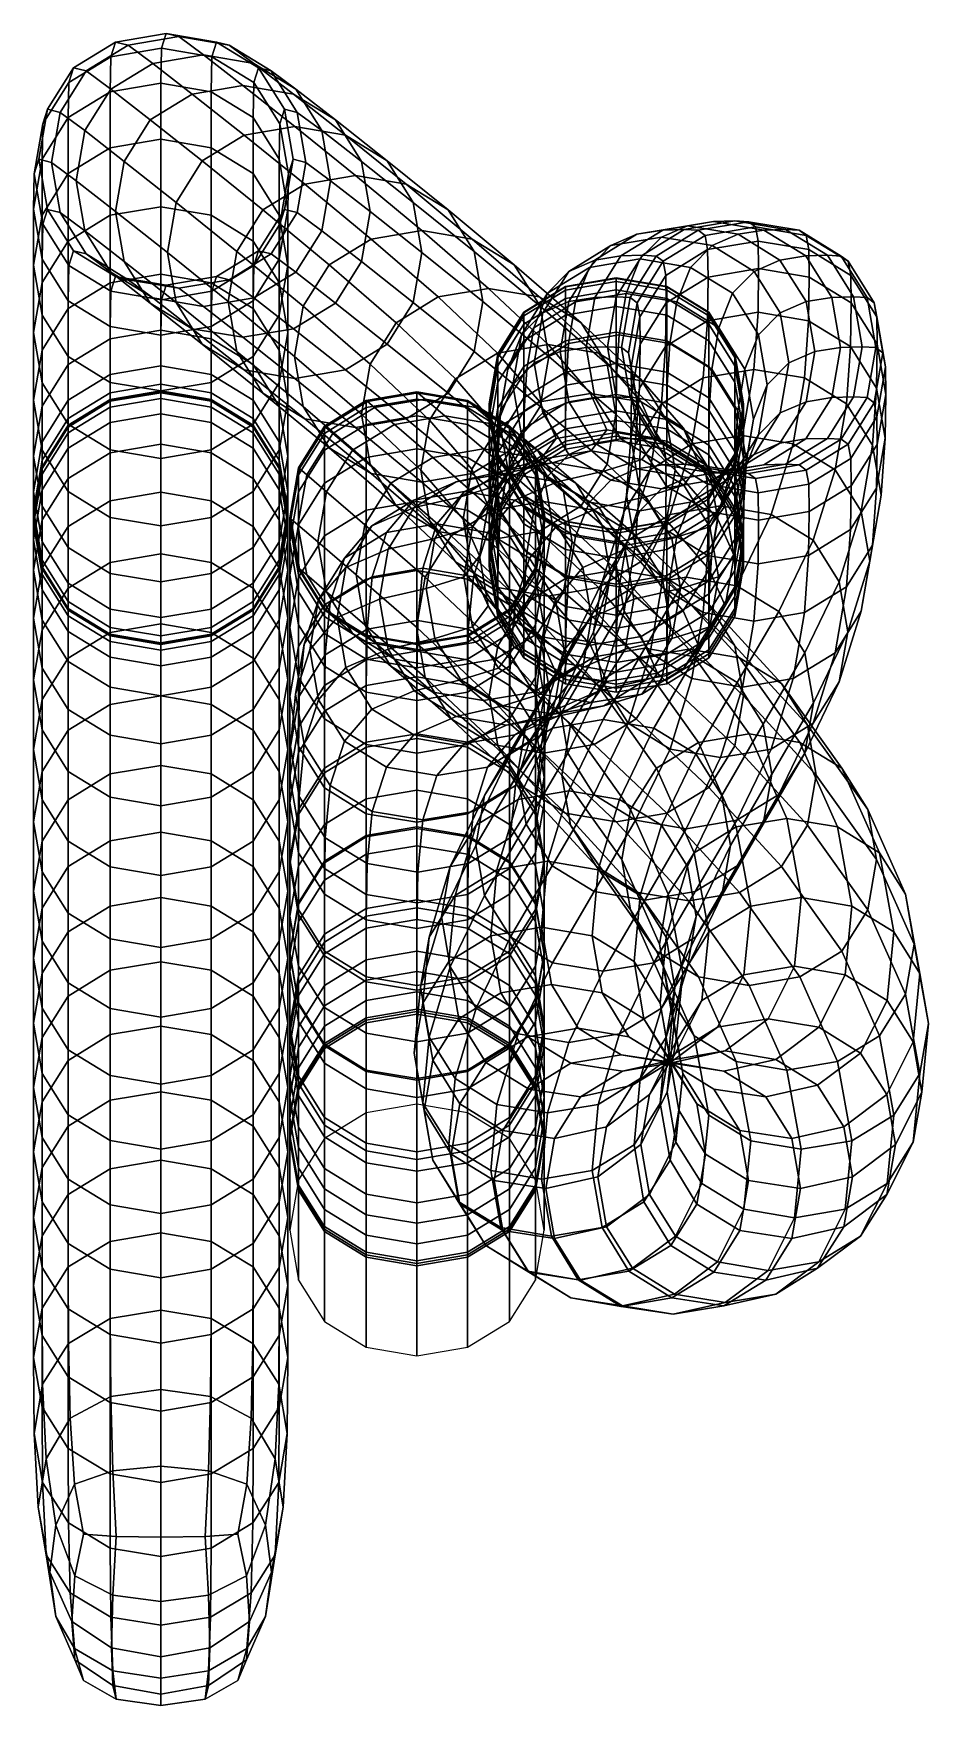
# Model space of a CAD drawing. Extents: x -7679 to 4110, y -17172 to 4838.
import ezdxf

# ---------------------------------------------------------------- set-up
doc = ezdxf.new("R2010")
doc.units = 0

msp = doc.modelspace()

# ---------------------------------------------------------------- linework, layer by layer
for points in [[(-6660.560547, 4531.714844, -184050.78125), (-6599.037109, 4725.074219, -181890.625), (-7151.282227, 4386.185547, -181890.625), (-7212.805664, 4192.826172, -184050.78125)], [(-6599.037109, 4725.074219, -181890.625), (-6432.044922, 4684.058594, -179753.90625), (-6984.290039, 4345.169922, -179753.90625), (-7151.282227, 4386.185547, -181890.625)], [(-6432.044922, 4684.058594, -179753.90625), (-6106.849609, 4443.824219, -177687.5), (-6659.094727, 4104.935547, -177687.5), (-6984.290039, 4345.169922, -179753.90625)], [(-6002.845703, 4181.786621, -186187.5), (-5994.056641, 4644.677246, -184050.78125), (-6660.560547, 4531.714844, -184050.78125), (-6669.349609, 4068.823975, -186187.5)], [(-5994.056641, 4644.677246, -184050.78125), (-5932.533203, 4838.036621, -181890.625), (-6599.037109, 4725.074219, -181890.625), (-6660.560547, 4531.714844, -184050.78125)], [(-5932.533203, 4838.036621, -181890.625), (-5765.541016, 4797.020996, -179753.90625), (-6432.044922, 4684.058594, -179753.90625), (-6599.037109, 4725.074219, -181890.625)], [(-5765.541016, 4797.020996, -179753.90625), (-5440.345703, 4556.786621, -177687.5), (-6106.849609, 4443.824219, -177687.5), (-6432.044922, 4684.058594, -179753.90625)], [(-5336.342773, 4068.823975, -186187.5), (-5327.553711, 4531.714844, -184050.78125), (-5994.056641, 4644.677246, -184050.78125), (-6002.845703, 4181.786621, -186187.5)], [(-5327.553711, 4531.714844, -184050.78125), (-5266.030273, 4725.074219, -181890.625), (-5932.533203, 4838.036621, -181890.625), (-5994.056641, 4644.677246, -184050.78125)], [(-5266.030273, 4725.074219, -181890.625), (-5099.038086, 4684.058594, -179753.90625), (-5765.541016, 4797.020996, -179753.90625), (-5932.533203, 4838.036621, -181890.625)], [(-5099.038086, 4684.058594, -179753.90625), (-4773.842773, 4443.824219, -177687.5), (-5440.345703, 4556.786621, -177687.5), (-5765.541016, 4797.020996, -179753.90625)], [(-4775.307617, 4192.826172, -184050.78125), (-4713.78418, 4386.185547, -181890.625), (-5266.030273, 4725.074219, -181890.625), (-5327.553711, 4531.714844, -184050.78125)], [(-4713.78418, 4386.185547, -181890.625), (-4546.791992, 4345.169922, -179753.90625), (-5099.038086, 4684.058594, -179753.90625), (-5266.030273, 4725.074219, -181890.625)], [(-4546.791992, 4345.169922, -179753.90625), (-4221.59668, 4104.935547, -177687.5), (-4773.842773, 4443.824219, -177687.5), (-5099.038086, 4684.058594, -179753.90625)], [(-6669.349609, 4068.823975, -186187.5), (-6660.560547, 4531.714844, -184050.78125), (-7212.805664, 4192.826172, -184050.78125), (-7221.594727, 3729.935547, -186187.5)], [(-6106.849609, 4443.824219, -177687.5), (-5587.317871, 4038.550293, -175723.625), (-6139.563477, 3699.662109, -175723.625), (-6659.094727, 4104.935547, -177687.5)], [(-5440.345703, 4556.786621, -177687.5), (-4920.814941, 4151.512695, -175723.625), (-5587.317871, 4038.550293, -175723.625), (-6106.849609, 4443.824219, -177687.5)], [(-4773.842773, 4443.824219, -177687.5), (-4254.311523, 4038.550293, -175723.625), (-4920.814941, 4151.512695, -175723.625), (-5440.345703, 4556.786621, -177687.5)], [(-4784.09668, 3729.935547, -186187.5), (-4775.307617, 4192.826172, -184050.78125), (-5327.553711, 4531.714844, -184050.78125), (-5336.342773, 4068.823975, -186187.5)], [(-4221.59668, 4104.935547, -177687.5), (-3702.06543, 3699.662109, -175723.625), (-4254.311523, 4038.550293, -175723.625), (-4773.842773, 4443.824219, -177687.5)], [(-7564.368164, 3183.949219, -186187.5), (-7221.594727, 3729.935547, -186187.5), (-7212.805664, 4192.826172, -184050.78125), (-7555.579102, 3646.839844, -184050.78125)], [(-7555.579102, 3646.839844, -184050.78125), (-7212.805664, 4192.826172, -184050.78125), (-7151.282227, 4386.185547, -181890.625), (-7494.055664, 3840.199219, -181890.625)], [(-7494.055664, 3840.199219, -181890.625), (-7151.282227, 4386.185547, -181890.625), (-6984.290039, 4345.169922, -179753.90625), (-7327.063477, 3799.183594, -179753.90625)], [(-7327.063477, 3799.183594, -179753.90625), (-6984.290039, 4345.169922, -179753.90625), (-6659.094727, 4104.935547, -177687.5), (-7001.868164, 3558.949219, -177687.5)], [(-4441.32373, 3183.949219, -186187.5), (-4432.534668, 3646.839844, -184050.78125), (-4775.307617, 4192.826172, -184050.78125), (-4784.09668, 3729.935547, -186187.5)], [(-4432.534668, 3646.839844, -184050.78125), (-4371.01123, 3840.199219, -181890.625), (-4713.78418, 4386.185547, -181890.625), (-4775.307617, 4192.826172, -184050.78125)], [(-4371.01123, 3840.199219, -181890.625), (-4204.019043, 3799.183594, -179753.90625), (-4546.791992, 4345.169922, -179753.90625), (-4713.78418, 4386.185547, -181890.625)], [(-4204.019043, 3799.183594, -179753.90625), (-3878.82373, 3558.949219, -177687.5), (-4221.59668, 4104.935547, -177687.5), (-4546.791992, 4345.169922, -179753.90625)], [(-6669.349609, 3332.495605, -188267.1875), (-6669.349609, 4068.823975, -186187.5), (-7221.594727, 3729.935547, -186187.5), (-7221.594727, 2993.607422, -188267.1875)], [(-7001.868164, 3558.949219, -177687.5), (-6659.094727, 4104.935547, -177687.5), (-6139.563477, 3699.662109, -175723.625), (-6482.336914, 3153.675781, -175723.625)], [(-6002.845703, 3445.458252, -188267.1875), (-6002.845703, 4181.786621, -186187.5), (-6669.349609, 4068.823975, -186187.5), (-6669.349609, 3332.495605, -188267.1875)], [(-5587.317871, 4038.550293, -175723.625), (-4903.724609, 3498.51123, -173835.9375), (-5455.970215, 3159.623047, -173835.9375), (-6139.563477, 3699.662109, -175723.625)], [(-5336.342773, 3332.495605, -188267.1875), (-5336.342773, 4068.823975, -186187.5), (-6002.845703, 4181.786621, -186187.5), (-6002.845703, 3445.458252, -188267.1875)], [(-4920.814941, 4151.512695, -175723.625), (-4237.221191, 3611.473633, -173835.9375), (-4903.724609, 3498.51123, -173835.9375), (-5587.317871, 4038.550293, -175723.625)], [(-4784.09668, 2993.607422, -188267.1875), (-4784.09668, 3729.935547, -186187.5), (-5336.342773, 4068.823975, -186187.5), (-5336.342773, 3332.495605, -188267.1875)], [(-4254.311523, 4038.550293, -175723.625), (-3570.717773, 3498.51123, -173835.9375), (-4237.221191, 3611.473633, -173835.9375), (-4920.814941, 4151.512695, -175723.625)], [(-3702.06543, 3699.662109, -175723.625), (-3018.472168, 3159.623047, -173835.9375), (-3570.717773, 3498.51123, -173835.9375), (-4254.311523, 4038.550293, -175723.625)], [(-3878.82373, 3558.949219, -177687.5), (-3359.292969, 3153.675781, -175723.625), (-3702.06543, 3699.662109, -175723.625), (-4221.59668, 4104.935547, -177687.5)], [(-7669.836914, 2987.890625, -184050.78125), (-7555.579102, 3646.839844, -184050.78125), (-7494.055664, 3840.199219, -181890.625), (-7608.313477, 3181.250244, -181890.625)], [(-7608.313477, 3181.250244, -181890.625), (-7494.055664, 3840.199219, -181890.625), (-7327.063477, 3799.183594, -179753.90625), (-7441.321289, 3140.234619, -179753.90625)], [(-7441.321289, 3140.234619, -179753.90625), (-7327.063477, 3799.183594, -179753.90625), (-7001.868164, 3558.949219, -177687.5), (-7116.125977, 2900, -177687.5)], [(-4318.277344, 2987.890625, -184050.78125), (-4256.753906, 3181.250244, -181890.625), (-4371.01123, 3840.199219, -181890.625), (-4432.534668, 3646.839844, -184050.78125)], [(-4256.753906, 3181.250244, -181890.625), (-4089.761719, 3140.234619, -179753.90625), (-4204.019043, 3799.183594, -179753.90625), (-4371.01123, 3840.199219, -181890.625)], [(-4089.761719, 3140.234619, -179753.90625), (-3764.566406, 2900, -177687.5), (-3878.82373, 3558.949219, -177687.5), (-4204.019043, 3799.183594, -179753.90625)], [(-7678.625977, 2525, -186187.5), (-7564.368164, 3183.949219, -186187.5), (-7555.579102, 3646.839844, -184050.78125), (-7669.836914, 2987.890625, -184050.78125)], [(-7564.368164, 2447.621094, -188267.1875), (-7221.594727, 2993.607422, -188267.1875), (-7221.594727, 3729.935547, -186187.5), (-7564.368164, 3183.949219, -186187.5)], [(-7116.125977, 2900, -177687.5), (-7001.868164, 3558.949219, -177687.5), (-6482.336914, 3153.675781, -175723.625), (-6596.594727, 2494.726563, -175723.625)], [(-6482.336914, 3153.675781, -175723.625), (-6139.563477, 3699.662109, -175723.625), (-5455.970215, 3159.623047, -173835.9375), (-5798.743164, 2613.636719, -173835.9375)], [(-4237.221191, 3611.473633, -173835.9375), (-3436.439941, 2965.966064, -171983.40625), (-4102.943359, 2853.003418, -171983.40625), (-4903.724609, 3498.51123, -173835.9375)], [(-4441.32373, 2447.621094, -188267.1875), (-4441.32373, 3183.949219, -186187.5), (-4784.09668, 3729.935547, -186187.5), (-4784.09668, 2993.607422, -188267.1875)], [(-4327.066406, 2525, -186187.5), (-4318.277344, 2987.890625, -184050.78125), (-4432.534668, 3646.839844, -184050.78125), (-4441.32373, 3183.949219, -186187.5)], [(-3570.717773, 3498.51123, -173835.9375), (-2769.936523, 2853.003418, -171983.40625), (-3436.439941, 2965.966064, -171983.40625), (-4237.221191, 3611.473633, -173835.9375)], [(-3764.566406, 2900, -177687.5), (-3245.035156, 2494.726563, -175723.625), (-3359.292969, 3153.675781, -175723.625), (-3878.82373, 3558.949219, -177687.5)], [(-3359.292969, 3153.675781, -175723.625), (-2675.698975, 2613.636719, -173835.9375), (-3018.472168, 3159.623047, -173835.9375), (-3702.06543, 3699.662109, -175723.625)], [(-6669.349609, 2443.82373, -190309.375), (-6669.349609, 3332.495605, -188267.1875), (-7221.594727, 2993.607422, -188267.1875), (-7221.594727, 2104.935547, -190309.375)], [(-6002.845703, 2556.786377, -190309.375), (-6002.845703, 3445.458252, -188267.1875), (-6669.349609, 3332.495605, -188267.1875), (-6669.349609, 2443.82373, -190309.375)], [(-5336.342773, 2443.82373, -190309.375), (-5336.342773, 3332.495605, -188267.1875), (-6002.845703, 3445.458252, -188267.1875), (-6002.845703, 2556.786377, -190309.375)], [(-4903.724609, 3498.51123, -173835.9375), (-4102.943359, 2853.003418, -171983.40625), (-4655.189453, 2514.115234, -171983.40625), (-5455.970215, 3159.623047, -173835.9375)], [(-4784.09668, 2104.935547, -190309.375), (-4784.09668, 2993.607422, -188267.1875), (-5336.342773, 3332.495605, -188267.1875), (-5336.342773, 2443.82373, -190309.375)], [(-3018.472168, 3159.623047, -173835.9375), (-2217.690918, 2514.115234, -171983.40625), (-2769.936523, 2853.003418, -171983.40625), (-3570.717773, 3498.51123, -173835.9375)], [(-7678.625977, 1788.671997, -188267.1875), (-7564.368164, 2447.621094, -188267.1875), (-7564.368164, 3183.949219, -186187.5), (-7678.625977, 2525, -186187.5)], [(-7555.579102, 2328.941406, -184050.78125), (-7669.836914, 2987.890625, -184050.78125), (-7608.313477, 3181.250244, -181890.625), (-7494.055664, 2522.300781, -181890.625)], [(-7494.055664, 2522.300781, -181890.625), (-7608.313477, 3181.250244, -181890.625), (-7441.321289, 3140.234619, -179753.90625), (-7327.063477, 2481.285156, -179753.90625)], [(-7327.063477, 2481.285156, -179753.90625), (-7441.321289, 3140.234619, -179753.90625), (-7116.125977, 2900, -177687.5), (-7001.868164, 2241.050781, -177687.5)], [(-6596.594727, 2494.726563, -175723.625), (-6482.336914, 3153.675781, -175723.625), (-5798.743164, 2613.636719, -173835.9375), (-5913.000977, 1954.6875, -173835.9375)], [(-5798.743164, 2613.636719, -173835.9375), (-5455.970215, 3159.623047, -173835.9375), (-4655.189453, 2514.115234, -171983.40625), (-4997.962402, 1968.128662, -171983.40625)], [(-4327.066406, 1788.671997, -188267.1875), (-4327.066406, 2525, -186187.5), (-4441.32373, 3183.949219, -186187.5), (-4441.32373, 2447.621094, -188267.1875)], [(-4432.534668, 2328.941406, -184050.78125), (-4371.01123, 2522.300781, -181890.625), (-4256.753906, 3181.250244, -181890.625), (-4318.277344, 2987.890625, -184050.78125)], [(-4371.01123, 2522.300781, -181890.625), (-4204.019043, 2481.285156, -179753.90625), (-4089.761719, 3140.234619, -179753.90625), (-4256.753906, 3181.250244, -181890.625)], [(-4204.019043, 2481.285156, -179753.90625), (-3878.82373, 2241.050781, -177687.5), (-3764.566406, 2900, -177687.5), (-4089.761719, 3140.234619, -179753.90625)], [(-3245.035156, 2494.726563, -175723.625), (-2561.441406, 1954.6875, -173835.9375), (-2675.698975, 2613.636719, -173835.9375), (-3359.292969, 3153.675781, -175723.625)], [(-2675.698975, 2613.636719, -173835.9375), (-1874.917725, 1968.128662, -171983.40625), (-2217.690918, 2514.115234, -171983.40625), (-3018.472168, 3159.623047, -173835.9375)], [(-7564.368164, 1866.050903, -186187.5), (-7678.625977, 2525, -186187.5), (-7669.836914, 2987.890625, -184050.78125), (-7555.579102, 2328.941406, -184050.78125)], [(-7564.368164, 1558.949219, -190309.375), (-7221.594727, 2104.935547, -190309.375), (-7221.594727, 2993.607422, -188267.1875), (-7564.368164, 2447.621094, -188267.1875)], [(-7001.868164, 2241.050781, -177687.5), (-7116.125977, 2900, -177687.5), (-6596.594727, 2494.726563, -175723.625), (-6482.336914, 1835.777588, -175723.625)], [(-4441.32373, 1558.949219, -190309.375), (-4441.32373, 2447.621094, -188267.1875), (-4784.09668, 2993.607422, -188267.1875), (-4784.09668, 2104.935547, -190309.375)], [(-4441.32373, 1866.050903, -186187.5), (-4432.534668, 2328.941406, -184050.78125), (-4318.277344, 2987.890625, -184050.78125), (-4327.066406, 2525, -186187.5)], [(-3436.439941, 2965.966064, -171983.40625), (-2565.346191, 2244.286377, -170125), (-3231.849609, 2131.32373, -170125), (-4102.943359, 2853.003418, -171983.40625)], [(-3878.82373, 2241.050781, -177687.5), (-3359.29248, 1835.777588, -175723.625), (-3245.035156, 2494.726563, -175723.625), (-3764.566406, 2900, -177687.5)], [(-2769.936523, 2853.003418, -171983.40625), (-1898.842896, 2131.32373, -170125), (-2565.346191, 2244.286377, -170125), (-3436.439941, 2965.966064, -171983.40625)], [(-4102.943359, 2853.003418, -171983.40625), (-3231.849609, 2131.32373, -170125), (-3784.095215, 1792.435547, -170125), (-4655.189453, 2514.115234, -171983.40625)], [(-2217.690918, 2514.115234, -171983.40625), (-1346.59729, 1792.435547, -170125), (-1898.842896, 2131.32373, -170125), (-2769.936523, 2853.003418, -171983.40625)], [(-7564.368164, 1129.722778, -188267.1875), (-7678.625977, 1788.671997, -188267.1875), (-7678.625977, 2525, -186187.5), (-7564.368164, 1866.050903, -186187.5)], [(-7678.625977, 900, -190309.375), (-7564.368164, 1558.949219, -190309.375), (-7564.368164, 2447.621094, -188267.1875), (-7678.625977, 1788.671997, -188267.1875)], [(-7212.805664, 1782.955078, -184050.78125), (-7555.579102, 2328.941406, -184050.78125), (-7494.055664, 2522.300781, -181890.625), (-7151.282227, 1976.314453, -181890.625)], [(-7151.282227, 1976.314453, -181890.625), (-7494.055664, 2522.300781, -181890.625), (-7327.063477, 2481.285156, -179753.90625), (-6984.290039, 1935.298828, -179753.90625)], [(-6984.290039, 1935.298828, -179753.90625), (-7327.063477, 2481.285156, -179753.90625), (-7001.868164, 2241.050781, -177687.5), (-6659.094727, 1695.064453, -177687.5)], [(-6669.349609, 1555.151855, -192346.875), (-6669.349609, 2443.82373, -190309.375), (-7221.594727, 2104.935547, -190309.375), (-7221.594727, 1216.263672, -192346.875)], [(-6002.845703, 1668.114624, -192346.875), (-6002.845703, 2556.786377, -190309.375), (-6669.349609, 2443.82373, -190309.375), (-6669.349609, 1555.151855, -192346.875)], [(-6482.336914, 1835.777588, -175723.625), (-6596.594727, 2494.726563, -175723.625), (-5913.000977, 1954.6875, -173835.9375), (-5798.743164, 1295.738281, -173835.9375)], [(-5336.342773, 1555.151855, -192346.875), (-5336.342773, 2443.82373, -190309.375), (-6002.845703, 2556.786377, -190309.375), (-6002.845703, 1668.114624, -192346.875)], [(-5913.000977, 1954.6875, -173835.9375), (-5798.743164, 2613.636719, -173835.9375), (-4997.962402, 1968.128662, -171983.40625), (-5112.220215, 1309.179688, -171983.40625)], [(-4784.09668, 1216.263672, -192346.875), (-4784.09668, 2104.935547, -190309.375), (-5336.342773, 2443.82373, -190309.375), (-5336.342773, 1555.151855, -192346.875)], [(-4997.962402, 1968.128662, -171983.40625), (-4655.189453, 2514.115234, -171983.40625), (-3784.095215, 1792.435547, -170125), (-4126.868164, 1246.449097, -170125)], [(-4775.307617, 1782.955078, -184050.78125), (-4713.78418, 1976.314453, -181890.625), (-4371.01123, 2522.300781, -181890.625), (-4432.534668, 2328.941406, -184050.78125)], [(-4713.78418, 1976.314453, -181890.625), (-4546.791992, 1935.298828, -179753.90625), (-4204.019043, 2481.285156, -179753.90625), (-4371.01123, 2522.300781, -181890.625)], [(-4546.791992, 1935.298828, -179753.90625), (-4221.59668, 1695.064453, -177687.5), (-3878.82373, 2241.050781, -177687.5), (-4204.019043, 2481.285156, -179753.90625)], [(-4441.32373, 1129.722778, -188267.1875), (-4441.32373, 1866.050903, -186187.5), (-4327.066406, 2525, -186187.5), (-4327.066406, 1788.671997, -188267.1875)], [(-4327.066406, 900, -190309.375), (-4327.066406, 1788.671997, -188267.1875), (-4441.32373, 2447.621094, -188267.1875), (-4441.32373, 1558.949219, -190309.375)], [(-3359.29248, 1835.777588, -175723.625), (-2675.698975, 1295.738403, -173835.9375), (-2561.441406, 1954.6875, -173835.9375), (-3245.035156, 2494.726563, -175723.625)], [(-2561.441406, 1954.6875, -173835.9375), (-1760.659912, 1309.179688, -171983.40625), (-1874.917725, 1968.128662, -171983.40625), (-2675.698975, 2613.636719, -173835.9375)], [(-1874.917725, 1968.128662, -171983.40625), (-1003.823975, 1246.449097, -170125), (-1346.59729, 1792.435547, -170125), (-2217.690918, 2514.115234, -171983.40625)], [(-7221.594727, 1320.064453, -186187.5), (-7564.368164, 1866.050903, -186187.5), (-7555.579102, 2328.941406, -184050.78125), (-7212.805664, 1782.955078, -184050.78125)], [(-6659.094727, 1695.064453, -177687.5), (-7001.868164, 2241.050781, -177687.5), (-6482.336914, 1835.777588, -175723.625), (-6139.563477, 1289.791016, -175723.625)], [(-4784.09668, 1320.064453, -186187.5), (-4775.307617, 1782.955078, -184050.78125), (-4432.534668, 2328.941406, -184050.78125), (-4441.32373, 1866.050903, -186187.5)], [(-4221.59668, 1695.064453, -177687.5), (-3702.06543, 1289.791016, -175723.625), (-3359.29248, 1835.777588, -175723.625), (-3878.82373, 2241.050781, -177687.5)], [(-3231.849609, 2131.32373, -170125), (-2565.346191, 2244.286377, -170125), (-1683.510254, 1482.567627, -168224.609375), (-2350.013672, 1369.60498, -168224.609375)], [(-2565.346191, 2244.286377, -170125), (-1898.842896, 2131.32373, -170125), (-1017.006958, 1369.60498, -168224.609375), (-1683.510254, 1482.567627, -168224.609375)], [(609.947266, 2248.51123, -37457.03125), (268.150452, 2193.82373, -35515.625), (-284.095184, 1854.935547, -35515.625), (57.701675, 1909.622803, -37457.03125)], [(609.947266, 2248.51123, 31082.03125), (57.701675, 1909.622803, 31082.03125), (-284.095184, 1854.935547, 29140.625), (268.150452, 2193.82373, 29140.625)], [(934.653809, 2306.786377, -35515.625), (592.856934, 2158.348633, -33691.40625), (-73.646416, 2045.385986, -33691.40625), (268.150452, 2193.82373, -35515.625)], [(934.653809, 2306.786377, 29140.625), (268.150452, 2193.82373, 29140.625), (-73.646416, 2045.385986, 27316.40625), (592.856934, 2158.348633, 27316.40625)], [(893.150391, 2256.323486, -39562.5), (609.947266, 2248.51123, -37457.03125), (57.701675, 1909.622803, -37457.03125), (340.904785, 1917.435425, -39562.5)], [(893.150391, 2256.323486, 33187.5), (340.904785, 1917.435425, 33187.5), (57.701675, 1909.622803, 31082.03125), (609.947266, 2248.51123, 31082.03125)], [(1276.450684, 2361.473877, -37457.03125), (934.653809, 2306.786377, -35515.625), (268.150452, 2193.82373, -35515.625), (609.947266, 2248.51123, -37457.03125)], [(1276.450684, 2361.473877, 31082.03125), (609.947266, 2248.51123, 31082.03125), (268.150452, 2193.82373, 29140.625), (934.653809, 2306.786377, 29140.625)], [(521.568848, 1907.669922, -41852.539063), (1073.814453, 2246.558105, -41852.539063), (893.150391, 2256.323486, -39562.5), (340.904785, 1917.435425, -39562.5)], [(521.568848, 1907.669922, 35477.539063), (340.904785, 1917.435425, 33187.5), (893.150391, 2256.323486, 33187.5), (1073.814453, 2246.558105, 35477.539063)], [(614.342346, 1839.310303, -44242.1875), (1166.587891, 2178.19873, -44242.1875), (1073.814453, 2246.558105, -41852.539063), (521.568848, 1907.669922, -41852.539063)], [(614.342346, 1839.310303, 37867.1875), (521.568848, 1907.669922, 35477.539063), (1073.814453, 2246.558105, 35477.539063), (1166.587891, 2178.19873, 37867.1875)], [(1601.157227, 2193.82373, -35515.625), (1259.360229, 2045.385986, -33691.40625), (592.856934, 2158.348633, -33691.40625), (934.653809, 2306.786377, -35515.625)], [(1601.157227, 2193.82373, 29140.625), (934.653809, 2306.786377, 29140.625), (592.856934, 2158.348633, 27316.40625), (1259.360352, 2045.385986, 27316.40625)], [(1559.653809, 2369.286133, -39562.5), (1276.450684, 2361.473877, -37457.03125), (609.947266, 2248.51123, -37457.03125), (893.150391, 2256.323486, -39562.5)], [(1559.653809, 2369.286133, 33187.5), (893.150391, 2256.323486, 33187.5), (609.947266, 2248.51123, 31082.03125), (1276.450684, 2361.473877, 31082.03125)], [(1073.814453, 2246.558105, -41852.539063), (1740.317871, 2359.520752, -41852.539063), (1559.653809, 2369.286133, -39562.5), (893.150391, 2256.323486, -39562.5)], [(1073.814453, 2246.558105, 35477.539063), (893.150391, 2256.323486, 33187.5), (1559.653809, 2369.286133, 33187.5), (1740.317871, 2359.520752, 35477.539063)], [(1942.953857, 2248.51123, -37457.03125), (1601.157227, 2193.82373, -35515.625), (934.653809, 2306.786377, -35515.625), (1276.450684, 2361.473877, -37457.03125)], [(1942.953857, 2248.51123, 31082.03125), (1276.450684, 2361.473877, 31082.03125), (934.653809, 2306.786377, 29140.625), (1601.157227, 2193.82373, 29140.625)], [(1166.587891, 2178.19873, -44242.1875), (1833.091309, 2291.161377, -44242.1875), (1740.317871, 2359.520752, -41852.539063), (1073.814453, 2246.558105, -41852.539063)], [(1166.587891, 2178.19873, 37867.1875), (1073.814453, 2246.558105, 35477.539063), (1740.317871, 2359.520752, 35477.539063), (1833.091309, 2291.161377, 37867.1875)], [(1200.7677, 1992.651611, -46620.117188), (1867.270996, 2105.614258, -46620.117188), (1833.091309, 2291.161377, -44242.1875), (1166.587891, 2178.19873, -44242.1875)], [(1200.7677, 1992.651611, 40245.117188), (1166.587891, 2178.19873, 37867.1875), (1833.091309, 2291.161377, 37867.1875), (1867.270996, 2105.614258, 40245.117188)], [(2226.157227, 2256.323486, -39562.5), (1942.953857, 2248.51123, -37457.03125), (1276.450684, 2361.473877, -37457.03125), (1559.653809, 2369.286133, -39562.5)], [(2226.157227, 2256.323486, 33187.5), (1559.653809, 2369.286133, 33187.5), (1276.450684, 2361.473877, 31082.03125), (1942.953857, 2248.51123, 31082.03125)], [(1740.317871, 2359.520752, -41852.539063), (2406.821289, 2246.558105, -41852.539063), (2226.157227, 2256.323486, -39562.5), (1559.653809, 2369.286133, -39562.5)], [(1740.317871, 2359.520752, 35477.539063), (1559.653809, 2369.286133, 33187.5), (2226.157227, 2256.323486, 33187.5), (2406.821289, 2246.558105, 35477.539063)], [(2495.199463, 1909.622803, -37457.03125), (2153.402832, 1854.935547, -35515.625), (1601.157227, 2193.82373, -35515.625), (1942.953857, 2248.51123, -37457.03125)], [(2495.199707, 1909.622803, 31082.03125), (1942.953857, 2248.51123, 31082.03125), (1601.157227, 2193.82373, 29140.625), (2153.402832, 1854.935547, 29140.625)], [(1833.091309, 2291.161377, -44242.1875), (2499.594482, 2178.19873, -44242.1875), (2406.821289, 2246.558105, -41852.539063), (1740.317871, 2359.520752, -41852.539063)], [(1833.091309, 2291.161377, 37867.1875), (1740.317871, 2359.520752, 35477.539063), (2406.821289, 2246.558105, 35477.539063), (2499.594482, 2178.19873, 37867.1875)], [(1867.270996, 2105.614258, -46620.117188), (2533.774414, 1992.651611, -46620.117188), (2499.594482, 2178.19873, -44242.1875), (1833.091309, 2291.161377, -44242.1875)], [(1867.270996, 2105.614258, 40245.117188), (1833.091309, 2291.161377, 37867.1875), (2499.594482, 2178.19873, 37867.1875), (2533.774414, 1992.651611, 40245.117188)], [(2778.402588, 1917.435425, -39562.5), (2495.199463, 1909.622803, -37457.03125), (1942.953857, 2248.51123, -37457.03125), (2226.157227, 2256.323486, -39562.5)], [(2778.402588, 1917.435425, 33187.5), (2226.157227, 2256.323486, 33187.5), (1942.953857, 2248.51123, 31082.03125), (2495.199707, 1909.622803, 31082.03125)], [(2406.821289, 2246.558105, -41852.539063), (2959.066895, 1907.669922, -41852.539063), (2778.402588, 1917.435425, -39562.5), (2226.157227, 2256.323486, -39562.5)], [(2406.821289, 2246.558105, 35477.539063), (2226.157227, 2256.323486, 33187.5), (2778.402588, 1917.435425, 33187.5), (2959.066895, 1907.669922, 35477.539063)], [(2499.594482, 2178.19873, -44242.1875), (3051.840332, 1839.310303, -44242.1875), (2959.066895, 1907.669922, -41852.539063), (2406.821289, 2246.558105, -41852.539063)], [(2499.594482, 2178.19873, 37867.1875), (2406.821289, 2246.558105, 35477.539063), (2959.066895, 1907.669922, 35477.539063), (3051.840332, 1839.310303, 37867.1875)], [(-7564.368164, 670.277222, -192346.875), (-7221.594727, 1216.263672, -192346.875), (-7221.594727, 2104.935547, -190309.375), (-7564.368164, 1558.949219, -190309.375)], [(-4441.32373, 670.277222, -192346.875), (-4441.32373, 1558.949219, -190309.375), (-4784.09668, 2104.935547, -190309.375), (-4784.09668, 1216.263672, -192346.875)], [(-3784.095215, 1792.435547, -170125), (-3231.849609, 2131.32373, -170125), (-2350.013672, 1369.60498, -168224.609375), (-2902.259277, 1030.716797, -168224.609375)], [(-1898.842896, 2131.32373, -170125), (-1346.59729, 1792.435547, -170125), (-464.761292, 1030.716797, -168224.609375), (-1017.006958, 1369.60498, -168224.609375)], [(-73.646416, 2045.385986, -33691.40625), (-356.849548, 1756.32373, -31937.501953), (-909.095215, 1417.435425, -31937.501953), (-625.89209, 1706.497925, -33691.40625)], [(-73.646416, 2045.385986, 27316.40625), (-625.89209, 1706.497925, 27316.40625), (-909.095215, 1417.435425, 25562.501953), (-356.849548, 1756.32373, 25562.501953)], [(268.150452, 2193.82373, -35515.625), (-73.646416, 2045.385986, -33691.40625), (-625.89209, 1706.497925, -33691.40625), (-284.095184, 1854.935547, -35515.625)], [(268.150452, 2193.82373, 29140.625), (-284.095184, 1854.935547, 29140.625), (-625.89209, 1706.497925, 27316.40625), (-73.646416, 2045.385986, 27316.40625)], [(592.856934, 2158.348633, -33691.40625), (309.653809, 1869.286377, -31937.501953), (-356.849548, 1756.32373, -31937.501953), (-73.646416, 2045.385986, -33691.40625)], [(592.856934, 2158.348633, 27316.40625), (-73.646416, 2045.385986, 27316.40625), (-356.849548, 1756.32373, 25562.501953), (309.653809, 1869.286377, 25562.501953)], [(1259.360229, 2045.385986, -33691.40625), (976.157104, 1756.32373, -31937.501953), (309.653809, 1869.286377, -31937.501953), (592.856934, 2158.348633, -33691.40625)], [(1259.360352, 2045.385986, 27316.40625), (592.856934, 2158.348633, 27316.40625), (309.653809, 1869.286377, 25562.501953), (976.157104, 1756.32373, 25562.501953)], [(648.521973, 1653.76355, -46620.117188), (1200.7677, 1992.651611, -46620.117188), (1166.587891, 2178.19873, -44242.1875), (614.342346, 1839.310303, -44242.1875)], [(648.521973, 1653.76355, 40245.117188), (614.342346, 1839.310303, 37867.1875), (1166.587891, 2178.19873, 37867.1875), (1200.7677, 1992.651611, 40245.117188)], [(653.404785, 1292.435547, -48875), (1205.650391, 1631.323608, -48875), (1200.7677, 1992.651611, -46620.117188), (648.521973, 1653.76355, -46620.117188)], [(653.404785, 1292.435547, 42500), (648.521973, 1653.76355, 40245.117188), (1200.7677, 1992.651611, 40245.117188), (1205.650391, 1631.323608, 42500)], [(1811.605957, 1706.497925, -33691.40625), (1528.402832, 1417.435425, -31937.501953), (976.157104, 1756.32373, -31937.501953), (1259.360229, 2045.385986, -33691.40625)], [(1811.605957, 1706.497925, 27316.40625), (1259.360352, 2045.385986, 27316.40625), (976.157104, 1756.32373, 25562.501953), (1528.402832, 1417.435425, 25562.501953)], [(1205.650391, 1631.323608, -48875), (1872.153809, 1744.286377, -48875), (1867.270996, 2105.614258, -46620.117188), (1200.7677, 1992.651611, -46620.117188)], [(1205.650391, 1631.323608, 42500), (1200.7677, 1992.651611, 40245.117188), (1867.270996, 2105.614258, 40245.117188), (1872.153809, 1744.286377, 42500)], [(2153.402832, 1854.935547, -35515.625), (1811.605957, 1706.497925, -33691.40625), (1259.360229, 2045.385986, -33691.40625), (1601.157227, 2193.82373, -35515.625)], [(2153.402832, 1854.935547, 29140.625), (1601.157227, 2193.82373, 29140.625), (1259.360352, 2045.385986, 27316.40625), (1811.605957, 1706.497925, 27316.40625)], [(1872.153809, 1744.286377, -48875), (2538.657227, 1631.323608, -48875), (2533.774414, 1992.651611, -46620.117188), (1867.270996, 2105.614258, -46620.117188)], [(1872.153809, 1744.286377, 42500), (1867.270996, 2105.614258, 40245.117188), (2533.774414, 1992.651611, 40245.117188), (2538.657227, 1631.323608, 42500)], [(2533.774414, 1992.651611, -46620.117188), (3086.02002, 1653.76355, -46620.117188), (3051.840332, 1839.310303, -44242.1875), (2499.594482, 2178.19873, -44242.1875)], [(2533.774414, 1992.651611, 40245.117188), (2499.594482, 2178.19873, 37867.1875), (3051.840332, 1839.310303, 37867.1875), (3086.02002, 1653.76355, 40245.117188)], [(2538.657227, 1631.323608, -48875), (3090.902832, 1292.435547, -48875), (3086.02002, 1653.76355, -46620.117188), (2533.774414, 1992.651611, -46620.117188)], [(2538.657227, 1631.323608, 42500), (2533.774414, 1992.651611, 40245.117188), (3086.02002, 1653.76355, 40245.117188), (3090.902832, 1292.435547, 42500)], [(-7564.368164, 241.050903, -190309.375), (-7678.625977, 900, -190309.375), (-7678.625977, 1788.671997, -188267.1875), (-7564.368164, 1129.722778, -188267.1875)], [(-7221.594727, 583.736328, -188267.1875), (-7564.368164, 1129.722778, -188267.1875), (-7564.368164, 1866.050903, -186187.5), (-7221.594727, 1320.064453, -186187.5)], [(-6669.349609, 981.176331, -186187.5), (-7221.594727, 1320.064453, -186187.5), (-7212.805664, 1782.955078, -184050.78125), (-6660.560547, 1444.066895, -184050.78125)], [(-6660.560547, 1444.066895, -184050.78125), (-7212.805664, 1782.955078, -184050.78125), (-7151.282227, 1976.314453, -181890.625), (-6599.037109, 1637.42627, -181890.625)], [(-6599.037109, 1637.42627, -181890.625), (-7151.282227, 1976.314453, -181890.625), (-6984.290039, 1935.298828, -179753.90625), (-6432.044922, 1596.410645, -179753.90625)], [(-6432.044922, 1596.410645, -179753.90625), (-6984.290039, 1935.298828, -179753.90625), (-6659.094727, 1695.064453, -177687.5), (-6106.849609, 1356.17627, -177687.5)], [(-6139.563477, 1289.791016, -175723.625), (-6482.336914, 1835.777588, -175723.625), (-5798.743164, 1295.738281, -173835.9375), (-5455.970215, 749.751953, -173835.9375)], [(-5798.743164, 1295.738281, -173835.9375), (-5913.000977, 1954.6875, -173835.9375), (-5112.220215, 1309.179688, -171983.40625), (-4997.962402, 650.230591, -171983.40625)], [(-4784.09668, 1320.064453, -186187.5), (-5336.342773, 981.176331, -186187.5), (-5327.553711, 1444.066895, -184050.78125), (-4775.307617, 1782.955078, -184050.78125)], [(-4775.307617, 1782.955078, -184050.78125), (-5327.553711, 1444.066895, -184050.78125), (-5266.030273, 1637.42627, -181890.625), (-4713.78418, 1976.314453, -181890.625)], [(-4713.78418, 1976.314453, -181890.625), (-5266.030273, 1637.42627, -181890.625), (-5099.038086, 1596.410645, -179753.90625), (-4546.791992, 1935.298828, -179753.90625)], [(-5112.220215, 1309.179688, -171983.40625), (-4997.962402, 1968.128662, -171983.40625), (-4126.868164, 1246.449097, -170125), (-4241.125977, 587.5, -170125)], [(-4546.791992, 1935.298828, -179753.90625), (-5099.038086, 1596.410645, -179753.90625), (-4773.842773, 1356.17627, -177687.5), (-4221.59668, 1695.064453, -177687.5)], [(-4784.09668, 583.736328, -188267.1875), (-4784.09668, 1320.064453, -186187.5), (-4441.32373, 1866.050903, -186187.5), (-4441.32373, 1129.722778, -188267.1875)], [(-4441.32373, 241.050903, -190309.375), (-4441.32373, 1129.722778, -188267.1875), (-4327.066406, 1788.671997, -188267.1875), (-4327.066406, 900, -190309.375)], [(-4126.868164, 1246.449097, -170125), (-3784.095215, 1792.435547, -170125), (-2902.259277, 1030.716797, -168224.609375), (-3245.032471, 484.730347, -168224.609375)], [(-3702.06543, 1289.791016, -175723.625), (-3018.472168, 749.751953, -173835.9375), (-2675.698975, 1295.738403, -173835.9375), (-3359.29248, 1835.777588, -175723.625)], [(-2675.698975, 1295.738403, -173835.9375), (-1874.917725, 650.230591, -171983.40625), (-1760.659912, 1309.179688, -171983.40625), (-2561.441406, 1954.6875, -173835.9375)], [(-1760.659912, 1309.179688, -171983.40625), (-889.566284, 587.5, -170125), (-1003.823975, 1246.449097, -170125), (-1874.917725, 1968.128662, -171983.40625)], [(-1003.823975, 1246.449097, -170125), (-121.988083, 484.730347, -168224.609375), (-464.761292, 1030.716797, -168224.609375), (-1346.59729, 1792.435547, -170125)], [(-626.868347, 1308.948975, -35515.625), (-284.095184, 1854.935547, -35515.625), (-625.89209, 1706.497925, -33691.40625), (-968.665161, 1160.511597, -33691.40625)], [(-626.868347, 1308.948975, 29140.625), (-968.665161, 1160.511597, 27316.40625), (-625.89209, 1706.497925, 27316.40625), (-284.095184, 1854.935547, 29140.625)], [(-285.071503, 1363.636597, -37457.03125), (57.701675, 1909.622803, -37457.03125), (-284.095184, 1854.935547, -35515.625), (-626.868347, 1308.948975, -35515.625)], [(-285.071503, 1363.636597, 31082.03125), (-626.868347, 1308.948975, 29140.625), (-284.095184, 1854.935547, 29140.625), (57.701675, 1909.622803, 31082.03125)], [(309.653809, 1869.286377, -31937.501953), (128.989746, 1416.161377, -30211.916016), (-537.513611, 1303.198608, -30211.916016), (-356.849548, 1756.32373, -31937.501953)], [(309.653809, 1869.286377, 25562.501953), (-356.849548, 1756.32373, 25562.501953), (-537.513611, 1303.198608, 23836.914063), (128.989746, 1416.161377, 23836.914063)], [(-1.86838, 1371.449097, -39562.5), (340.904785, 1917.435425, -39562.5), (57.701675, 1909.622803, -37457.03125), (-285.071503, 1363.636597, -37457.03125)], [(-1.86838, 1371.449097, 33187.5), (-285.071503, 1363.636597, 31082.03125), (57.701675, 1909.622803, 31082.03125), (340.904785, 1917.435425, 33187.5)], [(178.795685, 1361.68335, -41852.539063), (521.568848, 1907.669922, -41852.539063), (340.904785, 1917.435425, -39562.5), (-1.86838, 1371.449097, -39562.5)], [(178.795685, 1361.68335, 35477.539063), (-1.86838, 1371.449097, 33187.5), (340.904785, 1917.435425, 33187.5), (521.568848, 1907.669922, 35477.539063)], [(976.157104, 1756.32373, -31937.501953), (795.493103, 1303.198608, -30211.916016), (128.989746, 1416.161377, -30211.916016), (309.653809, 1869.286377, -31937.501953)], [(976.157104, 1756.32373, 25562.501953), (309.653809, 1869.286377, 25562.501953), (128.989746, 1416.161377, 23836.914063), (795.493103, 1303.198608, 23836.914063)], [(271.569122, 1293.324097, -44242.1875), (614.342346, 1839.310303, -44242.1875), (521.568848, 1907.669922, -41852.539063), (178.795685, 1361.68335, -41852.539063)], [(271.569122, 1293.324097, 37867.1875), (178.795685, 1361.68335, 35477.539063), (521.568848, 1907.669922, 35477.539063), (614.342346, 1839.310303, 37867.1875)], [(305.74884, 1107.777222, -46620.117188), (648.521973, 1653.76355, -46620.117188), (614.342346, 1839.310303, -44242.1875), (271.569122, 1293.324097, -44242.1875)], [(305.74884, 1107.777222, 40245.117188), (271.569122, 1293.324097, 37867.1875), (614.342346, 1839.310303, 37867.1875), (648.521973, 1653.76355, 40245.117188)], [(2496.176025, 1308.948975, -35515.625), (2154.378906, 1160.511597, -33691.40625), (1811.605957, 1706.497925, -33691.40625), (2153.402832, 1854.935547, -35515.625)], [(2496.176025, 1308.948975, 29140.625), (2153.402832, 1854.935547, 29140.625), (1811.605957, 1706.497925, 27316.40625), (2154.378906, 1160.511597, 27316.40625)], [(2837.972656, 1363.636597, -37457.03125), (2496.176025, 1308.948975, -35515.625), (2153.402832, 1854.935547, -35515.625), (2495.199463, 1909.622803, -37457.03125)], [(2837.972656, 1363.636597, 31082.03125), (2495.199707, 1909.622803, 31082.03125), (2153.402832, 1854.935547, 29140.625), (2496.176025, 1308.948975, 29140.625)], [(3121.175781, 1371.449097, -39562.5), (2837.972656, 1363.636597, -37457.03125), (2495.199463, 1909.622803, -37457.03125), (2778.402588, 1917.435425, -39562.5)], [(3121.175781, 1371.449097, 33187.5), (2778.402588, 1917.435425, 33187.5), (2495.199707, 1909.622803, 31082.03125), (2837.972656, 1363.636597, 31082.03125)], [(3301.839844, 1361.68335, -41852.539063), (3121.175781, 1371.449097, -39562.5), (2778.402588, 1917.435425, -39562.5), (2959.066895, 1907.669922, -41852.539063)], [(3301.839844, 1361.68335, 35477.539063), (2959.066895, 1907.669922, 35477.539063), (2778.402588, 1917.435425, 33187.5), (3121.175781, 1371.449097, 33187.5)], [(3394.613525, 1293.324097, -44242.1875), (3301.839844, 1361.68335, -41852.539063), (2959.066895, 1907.669922, -41852.539063), (3051.840332, 1839.310303, -44242.1875)], [(3394.613525, 1293.324097, 37867.1875), (3051.840332, 1839.310303, 37867.1875), (2959.066895, 1907.669922, 35477.539063), (3301.839844, 1361.68335, 35477.539063)], [(3428.792969, 1107.777222, -46620.117188), (3394.613525, 1293.324097, -44242.1875), (3051.840332, 1839.310303, -44242.1875), (3086.02002, 1653.76355, -46620.117188)], [(3428.792969, 1107.777222, 40245.117188), (3086.02002, 1653.76355, 40245.117188), (3051.840332, 1839.310303, 37867.1875), (3394.613525, 1293.324097, 37867.1875)], [(-7678.625977, 11.328167, -192346.875), (-7564.368164, 670.277222, -192346.875), (-7564.368164, 1558.949219, -190309.375), (-7678.625977, 900, -190309.375)], [(-6669.349609, 818.823669, -194412.5), (-6669.349609, 1555.151855, -192346.875), (-7221.594727, 1216.263672, -192346.875), (-7221.594727, 479.935547, -194412.5)], [(-6002.845703, 931.786377, -194412.5), (-6002.845703, 1668.114624, -192346.875), (-6669.349609, 1555.151855, -192346.875), (-6669.349609, 818.823669, -194412.5)], [(-5994.056641, 1331.104248, -184050.78125), (-6660.560547, 1444.066895, -184050.78125), (-6599.037109, 1637.42627, -181890.625), (-5932.533203, 1524.463623, -181890.625)], [(-6106.849609, 1356.17627, -177687.5), (-6659.094727, 1695.064453, -177687.5), (-6139.563477, 1289.791016, -175723.625), (-5587.318359, 950.902832, -175723.625)], [(-5932.533203, 1524.463623, -181890.625), (-6599.037109, 1637.42627, -181890.625), (-6432.044922, 1596.410645, -179753.90625), (-5765.541016, 1483.447998, -179753.90625)], [(-5765.541016, 1483.447998, -179753.90625), (-6432.044922, 1596.410645, -179753.90625), (-6106.849609, 1356.17627, -177687.5), (-5440.345703, 1243.213623, -177687.5)], [(-5336.342773, 818.823669, -194412.5), (-5336.342773, 1555.151855, -192346.875), (-6002.845703, 1668.114624, -192346.875), (-6002.845703, 931.786377, -194412.5)], [(-5327.553711, 1444.066895, -184050.78125), (-5994.056641, 1331.104248, -184050.78125), (-5932.533203, 1524.463623, -181890.625), (-5266.030273, 1637.42627, -181890.625)], [(-5266.030273, 1637.42627, -181890.625), (-5932.533203, 1524.463623, -181890.625), (-5765.541016, 1483.447998, -179753.90625), (-5099.038086, 1596.410645, -179753.90625)], [(-5099.038086, 1596.410645, -179753.90625), (-5765.541016, 1483.447998, -179753.90625), (-5440.345703, 1243.213623, -177687.5), (-4773.842773, 1356.17627, -177687.5)], [(-4784.09668, 479.935547, -194412.5), (-4784.09668, 1216.263672, -192346.875), (-5336.342773, 1555.151855, -192346.875), (-5336.342773, 818.823669, -194412.5)], [(-4221.59668, 1695.064453, -177687.5), (-4773.842773, 1356.17627, -177687.5), (-4254.311523, 950.902832, -175723.625), (-3702.06543, 1289.791016, -175723.625)], [(-4327.066406, 11.32816, -192346.875), (-4327.066406, 900, -190309.375), (-4441.32373, 1558.949219, -190309.375), (-4441.32373, 670.277222, -192346.875)], [(-968.665161, 1160.511597, -33691.40625), (-625.89209, 1706.497925, -33691.40625), (-909.095215, 1417.435425, -31937.501953), (-1251.868408, 871.449097, -31937.501953)], [(-968.665161, 1160.511597, 27316.40625), (-1251.868408, 871.449097, 25562.501953), (-909.095215, 1417.435425, 25562.501953), (-625.89209, 1706.497925, 27316.40625)], [(-356.849548, 1756.32373, -31937.501953), (-537.513611, 1303.198608, -30211.916016), (-1089.759277, 964.310486, -30211.916016), (-909.095215, 1417.435425, -31937.501953)], [(-356.849548, 1756.32373, 25562.501953), (-909.095215, 1417.435425, 25562.501953), (-1089.759277, 964.310486, 23836.914063), (-537.513611, 1303.198608, 23836.914063)], [(-669.349548, 1500.464233, -969.72644), (-669.349548, 1506.323608, -3062.5), (-2.846191, 1619.286377, -3062.5), (-2.846191, 1613.427002, -969.72644)], [(-2.846191, 1613.427002, -5175.78125), (-2.846191, 1619.286377, -3062.5), (-669.349548, 1506.323608, -3062.5), (-669.349548, 1500.464233, -5175.78125)], [(-669.349548, 1459.448608, 1070.3125), (-669.349548, 1500.464233, -969.72644), (-2.846191, 1613.427002, -969.72644), (-2.846191, 1572.411377, 1070.3125)], [(-2.846191, 1572.411377, -7265.625), (-2.846191, 1613.427002, -5175.78125), (-669.349548, 1500.464233, -5175.78125), (-669.349548, 1459.448608, -7265.625)], [(-669.349548, 1348.120483, 3028.320313), (-669.349548, 1459.448608, 1070.3125), (-2.846191, 1572.411377, 1070.3125), (-2.846191, 1461.083252, 3028.320313)], [(-2.846191, 1461.083252, -9285.15625), (-2.846191, 1572.411377, -7265.625), (-669.349548, 1459.448608, -7265.625), (-669.349548, 1348.120483, -9285.15625)], [(-2.846191, 1613.427002, -969.72644), (-2.846191, 1619.286377, -3062.5), (663.657166, 1506.323608, -3062.5), (663.657166, 1500.464233, -969.72644)], [(663.657166, 1500.464233, -5175.78125), (663.657166, 1506.323608, -3062.5), (-2.846191, 1619.286377, -3062.5), (-2.846191, 1613.427002, -5175.78125)], [(-2.846191, 1572.411377, 1070.3125), (-2.846191, 1613.427002, -969.72644), (663.657166, 1500.464233, -969.72644), (663.657166, 1459.448608, 1070.3125)], [(663.657166, 1459.448608, -7265.625), (663.657166, 1500.464233, -5175.78125), (-2.846191, 1613.427002, -5175.78125), (-2.846191, 1572.411377, -7265.625)], [(-2.846191, 1461.083252, 3028.320313), (-2.846191, 1572.411377, 1070.3125), (663.657166, 1459.448608, 1070.3125), (663.657166, 1348.120483, 3028.320313)], [(663.657166, 1348.120483, -9285.15625), (663.657166, 1459.448608, -7265.625), (-2.846191, 1572.411377, -7265.625), (-2.846191, 1461.083252, -9285.15625)], [(310.631622, 746.449097, -48875), (653.404785, 1292.435547, -48875), (648.521973, 1653.76355, -46620.117188), (305.74884, 1107.777222, -46620.117188)], [(310.631622, 746.449097, 42500), (305.74884, 1107.777222, 40245.117188), (648.521973, 1653.76355, 40245.117188), (653.404785, 1292.435547, 42500)], [(645.592285, 716.263611, -50921.875), (1197.838013, 1055.151733, -50921.875), (1205.650391, 1631.323608, -48875), (653.404785, 1292.435547, -48875)], [(645.592285, 716.263611, 44546.875), (653.404785, 1292.435547, 42500), (1205.650391, 1631.323608, 42500), (1197.838013, 1055.151733, 44546.875)], [(1528.402832, 1417.435425, -31937.501953), (1347.73877, 964.310486, -30211.916016), (795.493103, 1303.198608, -30211.916016), (976.157104, 1756.32373, -31937.501953)], [(1528.402832, 1417.435425, 25562.501953), (976.157104, 1756.32373, 25562.501953), (795.493103, 1303.198608, 23836.914063), (1347.73877, 964.310486, 23836.914063)], [(1197.838013, 1055.151733, -50921.875), (1864.341309, 1168.114502, -50921.875), (1872.153809, 1744.286377, -48875), (1205.650391, 1631.323608, -48875)], [(1197.838013, 1055.151733, 44546.875), (1205.650391, 1631.323608, 42500), (1872.153809, 1744.286377, 42500), (1864.341309, 1168.114502, 44546.875)], [(2154.378906, 1160.511597, -33691.40625), (1871.175781, 871.449097, -31937.501953), (1528.402832, 1417.435425, -31937.501953), (1811.605957, 1706.497925, -33691.40625)], [(2154.378906, 1160.511597, 27316.40625), (1811.605957, 1706.497925, 27316.40625), (1528.402832, 1417.435425, 25562.501953), (1871.175781, 871.449097, 25562.501953)], [(1864.341309, 1168.114502, -50921.875), (2530.844727, 1055.151733, -50921.875), (2538.657227, 1631.323608, -48875), (1872.153809, 1744.286377, -48875)], [(1864.341309, 1168.114502, 44546.875), (1872.153809, 1744.286377, 42500), (2538.657227, 1631.323608, 42500), (2530.844727, 1055.151733, 44546.875)], [(2530.844727, 1055.151733, -50921.875), (3083.090332, 716.263611, -50921.875), (3090.902832, 1292.435547, -48875), (2538.657227, 1631.323608, -48875)], [(2530.844727, 1055.151733, 44546.875), (2538.657227, 1631.323608, 42500), (3090.902832, 1292.435547, 42500), (3083.090332, 716.263611, 44546.875)], [(3433.675781, 746.449097, -48875), (3428.792969, 1107.777222, -46620.117188), (3086.02002, 1653.76355, -46620.117188), (3090.902832, 1292.435547, -48875)], [(3433.675781, 746.449097, 42500), (3090.902832, 1292.435547, 42500), (3086.02002, 1653.76355, 40245.117188), (3428.792969, 1107.777222, 40245.117188)], [(-6002.845703, 868.213623, -186187.5), (-6669.349609, 981.176331, -186187.5), (-6660.560547, 1444.066895, -184050.78125), (-5994.056641, 1331.104248, -184050.78125)], [(-5440.345703, 1243.213623, -177687.5), (-6106.849609, 1356.17627, -177687.5), (-5587.318359, 950.902832, -175723.625), (-4920.814941, 837.940186, -175723.625)], [(-5336.342773, 981.176331, -186187.5), (-6002.845703, 868.213623, -186187.5), (-5994.056641, 1331.104248, -184050.78125), (-5327.553711, 1444.066895, -184050.78125)], [(-4773.842773, 1356.17627, -177687.5), (-5440.345703, 1243.213623, -177687.5), (-4920.814941, 837.940186, -175723.625), (-4254.311523, 950.902832, -175723.625)], [(-2902.259277, 1030.716797, -168224.609375), (-2350.013672, 1369.60498, -168224.609375), (-1567.787109, 631.323669, -166265.625), (-2120.032715, 292.435516, -166265.625)], [(-2350.013672, 1369.60498, -168224.609375), (-1683.510254, 1482.567627, -168224.609375), (-901.283752, 744.286377, -166265.625), (-1567.787109, 631.323669, -166265.625)], [(-1683.510254, 1482.567627, -168224.609375), (-1017.006958, 1369.60498, -168224.609375), (-234.780365, 631.323669, -166265.625), (-901.283752, 744.286377, -166265.625)], [(-1251.868408, 871.449097, -31937.501953), (-909.095215, 1417.435425, -31937.501953), (-1089.759277, 964.310486, -30211.916016), (-1432.532471, 418.324097, -30211.916016)], [(-1251.868408, 871.449097, 25562.501953), (-1432.532471, 418.324097, 23836.914063), (-1089.759277, 964.310486, 23836.914063), (-909.095215, 1417.435425, 25562.501953)], [(-1221.595215, 1161.576172, -969.72644), (-1221.595215, 1167.435547, -3062.5), (-669.349548, 1506.323608, -3062.5), (-669.349548, 1500.464233, -969.72644)], [(-669.349548, 1500.464233, -5175.78125), (-669.349548, 1506.323608, -3062.5), (-1221.595215, 1167.435547, -3062.5), (-1221.595215, 1161.576172, -5175.78125)], [(-1221.595215, 1120.560547, 1070.3125), (-1221.595215, 1161.576172, -969.72644), (-669.349548, 1500.464233, -969.72644), (-669.349548, 1459.448608, 1070.3125)], [(-669.349548, 1459.448608, -7265.625), (-669.349548, 1500.464233, -5175.78125), (-1221.595215, 1161.576172, -5175.78125), (-1221.595215, 1120.560547, -7265.625)], [(-1221.595215, 1009.232422, 3028.320313), (-1221.595215, 1120.560547, 1070.3125), (-669.349548, 1459.448608, 1070.3125), (-669.349548, 1348.120483, 3028.320313)], [(-669.349548, 1348.120483, -9285.15625), (-669.349548, 1459.448608, -7265.625), (-1221.595215, 1120.560547, -7265.625), (-1221.595215, 1009.232422, -9285.15625)], [(-1221.595215, 792.435547, 4875), (-1221.595215, 1009.232422, 3028.320313), (-669.349548, 1348.120483, 3028.320313), (-669.349548, 1131.323608, 4875)], [(-669.349548, 1131.323608, -11187.5), (-669.349548, 1348.120483, -9285.15625), (-1221.595215, 1009.232422, -9285.15625), (-1221.595215, 792.435547, -11187.5)], [(-1017.006958, 1369.60498, -168224.609375), (-464.761292, 1030.716797, -168224.609375), (317.465271, 292.435547, -166265.625), (-234.780365, 631.323669, -166265.625)], [(-399.329224, 704.6875, -37457.03125), (-285.071503, 1363.636597, -37457.03125), (-626.868347, 1308.948975, -35515.625), (-741.126099, 650, -35515.625)], [(-399.329224, 704.6875, 31082.03125), (-741.126099, 650, 29140.625), (-626.868347, 1308.948975, 29140.625), (-285.071503, 1363.636597, 31082.03125)], [(-669.349548, 1131.323608, 4875), (-669.349548, 1348.120483, 3028.320313), (-2.846191, 1461.083252, 3028.320313), (-2.846191, 1244.286377, 4875)], [(-2.846191, 1244.286377, -11187.5), (-2.846191, 1461.083252, -9285.15625), (-669.349548, 1348.120483, -9285.15625), (-669.349548, 1131.323608, -11187.5)], [(128.989746, 1416.161377, -30211.916016), (36.216309, 869.286377, -28492.1875), (-630.287048, 756.323608, -28492.1875), (-537.513611, 1303.198608, -30211.916016)], [(128.989746, 1416.161377, 23836.914063), (-537.513611, 1303.198608, 23836.914063), (-630.287048, 756.323608, 22117.1875), (36.216309, 869.286377, 22117.1875)], [(-116.126106, 712.5, -39562.5), (-1.86838, 1371.449097, -39562.5), (-285.071503, 1363.636597, -37457.03125), (-399.329224, 704.6875, -37457.03125)], [(-116.126106, 712.5, 33187.5), (-399.329224, 704.6875, 31082.03125), (-285.071503, 1363.636597, 31082.03125), (-1.86838, 1371.449097, 33187.5)], [(64.537964, 702.734375, -41852.539063), (178.795685, 1361.68335, -41852.539063), (-1.86838, 1371.449097, -39562.5), (-116.126106, 712.5, -39562.5)], [(64.537964, 702.734375, 35477.539063), (-116.126106, 712.5, 33187.5), (-1.86838, 1371.449097, 33187.5), (178.795685, 1361.68335, 35477.539063)], [(-2.846191, 1244.286377, 4875), (-2.846191, 1461.083252, 3028.320313), (663.657166, 1348.120483, 3028.320313), (663.657166, 1131.323608, 4875)], [(663.657166, 1131.323608, -11187.5), (663.657166, 1348.120483, -9285.15625), (-2.846191, 1461.083252, -9285.15625), (-2.846191, 1244.286377, -11187.5)], [(795.493103, 1303.198608, -30211.916016), (702.719666, 756.323608, -28492.1875), (36.216309, 869.286377, -28492.1875), (128.989746, 1416.161377, -30211.916016)], [(795.493103, 1303.198608, 23836.914063), (128.989746, 1416.161377, 23836.914063), (36.216309, 869.286377, 22117.1875), (702.719666, 756.323608, 22117.1875)], [(157.311401, 634.375, -44242.1875), (271.569122, 1293.324097, -44242.1875), (178.795685, 1361.68335, -41852.539063), (64.537964, 702.734375, -41852.539063)], [(157.311401, 634.375, 37867.1875), (64.537964, 702.734375, 35477.539063), (178.795685, 1361.68335, 35477.539063), (271.569122, 1293.324097, 37867.1875)], [(663.657166, 1500.464233, -969.72644), (663.657166, 1506.323608, -3062.5), (1215.902832, 1167.435547, -3062.5), (1215.902832, 1161.576172, -969.72644)], [(1215.902832, 1161.576172, -5175.78125), (1215.902832, 1167.435547, -3062.5), (663.657166, 1506.323608, -3062.5), (663.657166, 1500.464233, -5175.78125)], [(663.657166, 1459.448608, 1070.3125), (663.657166, 1500.464233, -969.72644), (1215.902832, 1161.576172, -969.72644), (1215.902832, 1120.560547, 1070.3125)], [(1215.902832, 1120.560547, -7265.625), (1215.902832, 1161.576172, -5175.78125), (663.657166, 1500.464233, -5175.78125), (663.657166, 1459.448608, -7265.625)], [(663.657166, 1348.120483, 3028.320313), (663.657166, 1459.448608, 1070.3125), (1215.902832, 1120.560547, 1070.3125), (1215.902832, 1009.232422, 3028.320313)], [(1215.902832, 1009.232422, -9285.15625), (1215.902832, 1120.560547, -7265.625), (663.657166, 1459.448608, -7265.625), (663.657166, 1348.120483, -9285.15625)], [(663.657166, 1131.323608, 4875), (663.657166, 1348.120483, 3028.320313), (1215.902832, 1009.232422, 3028.320313), (1215.902832, 792.435547, 4875)], [(1215.902832, 792.435547, -11187.5), (1215.902832, 1009.232422, -9285.15625), (663.657166, 1348.120483, -9285.15625), (663.657166, 1131.323608, -11187.5)], [(1871.175781, 871.449097, -31937.501953), (1690.511963, 418.324097, -30211.916016), (1347.73877, 964.310486, -30211.916016), (1528.402832, 1417.435425, -31937.501953)], [(1871.175781, 871.449097, 25562.501953), (1528.402832, 1417.435425, 25562.501953), (1347.73877, 964.310486, 23836.914063), (1690.511963, 418.324097, 23836.914063)], [(2952.230469, 704.6875, -37457.03125), (2610.433594, 650, -35515.625), (2496.176025, 1308.948975, -35515.625), (2837.972656, 1363.636597, -37457.03125)], [(2952.230469, 704.6875, 31082.03125), (2837.972656, 1363.636597, 31082.03125), (2496.176025, 1308.948975, 29140.625), (2610.433594, 650, 29140.625)], [(3235.43335, 712.5, -39562.5), (2952.230469, 704.6875, -37457.03125), (2837.972656, 1363.636597, -37457.03125), (3121.175781, 1371.449097, -39562.5)], [(3235.43335, 712.5, 33187.5), (3121.175781, 1371.449097, 33187.5), (2837.972656, 1363.636597, 31082.03125), (2952.230469, 704.6875, 31082.03125)], [(3416.097656, 702.734375, -41852.539063), (3235.43335, 712.5, -39562.5), (3121.175781, 1371.449097, -39562.5), (3301.839844, 1361.68335, -41852.539063)], [(3416.097656, 702.734375, 35477.539063), (3301.839844, 1361.68335, 35477.539063), (3121.175781, 1371.449097, 33187.5), (3235.43335, 712.5, 33187.5)], [(3508.871338, 634.375, -44242.1875), (3416.097656, 702.734375, -41852.539063), (3301.839844, 1361.68335, -41852.539063), (3394.613525, 1293.324097, -44242.1875)], [(3508.871338, 634.375, 37867.1875), (3394.613525, 1293.324097, 37867.1875), (3301.839844, 1361.68335, 35477.539063), (3416.097656, 702.734375, 35477.539063)], [(-7564.368164, -66.050873, -194412.5), (-7221.594727, 479.935547, -194412.5), (-7221.594727, 1216.263672, -192346.875), (-7564.368164, 670.277222, -192346.875)], [(-7221.594727, -304.935516, -190309.375), (-7564.368164, 241.050903, -190309.375), (-7564.368164, 1129.722778, -188267.1875), (-7221.594727, 583.736328, -188267.1875)], [(-6669.349609, 244.848206, -188267.1875), (-7221.594727, 583.736328, -188267.1875), (-7221.594727, 1320.064453, -186187.5), (-6669.349609, 981.176331, -186187.5)], [(-5587.318359, 950.902832, -175723.625), (-6139.563477, 1289.791016, -175723.625), (-5455.970215, 749.751953, -173835.9375), (-4903.724609, 410.863831, -173835.9375)], [(-5455.970215, 749.751953, -173835.9375), (-5798.743164, 1295.738281, -173835.9375), (-4997.962402, 650.230591, -171983.40625), (-4655.189453, 104.244156, -171983.40625)], [(-4784.09668, 583.736328, -188267.1875), (-5336.342773, 244.848206, -188267.1875), (-5336.342773, 981.176331, -186187.5), (-4784.09668, 1320.064453, -186187.5)], [(-4997.962402, 650.230591, -171983.40625), (-5112.220215, 1309.179688, -171983.40625), (-4241.125977, 587.5, -170125), (-4126.868164, -71.449127, -170125)], [(-4441.32373, -66.050873, -194412.5), (-4441.32373, 670.277222, -192346.875), (-4784.09668, 1216.263672, -192346.875), (-4784.09668, 479.935547, -194412.5)], [(-4784.09668, -304.935516, -190309.375), (-4784.09668, 583.736328, -188267.1875), (-4441.32373, 1129.722778, -188267.1875), (-4441.32373, 241.050903, -190309.375)], [(-3702.06543, 1289.791016, -175723.625), (-4254.311523, 950.902832, -175723.625), (-3570.717773, 410.863831, -173835.9375), (-3018.472168, 749.751953, -173835.9375)], [(-4241.125977, 587.5, -170125), (-4126.868164, 1246.449097, -170125), (-3245.032471, 484.730347, -168224.609375), (-3359.290283, -174.218781, -168224.609375)], [(-3018.472168, 749.751953, -173835.9375), (-2217.690918, 104.244171, -171983.40625), (-1874.917725, 650.230591, -171983.40625), (-2675.698975, 1295.738403, -173835.9375)], [(-1874.917725, 650.230591, -171983.40625), (-1003.823975, -71.449089, -170125), (-889.566284, 587.5, -170125), (-1760.659912, 1309.179688, -171983.40625)], [(-1564.368408, 615.589722, -969.72644), (-1564.368408, 621.449097, -3062.5), (-1221.595215, 1167.435547, -3062.5), (-1221.595215, 1161.576172, -969.72644)], [(-1564.368408, 615.589722, -5175.78125), (-1221.595215, 1161.576172, -5175.78125), (-1221.595215, 1167.435547, -3062.5), (-1564.368408, 621.449097, -3062.5)], [(-1564.368408, 574.574097, 1070.3125), (-1564.368408, 615.589722, -969.72644), (-1221.595215, 1161.576172, -969.72644), (-1221.595215, 1120.560547, 1070.3125)], [(-1564.368408, 574.574097, -7265.625), (-1221.595215, 1120.560547, -7265.625), (-1221.595215, 1161.576172, -5175.78125), (-1564.368408, 615.589722, -5175.78125)], [(-1564.368408, 463.245972, 3028.320313), (-1564.368408, 574.574097, 1070.3125), (-1221.595215, 1120.560547, 1070.3125), (-1221.595215, 1009.232422, 3028.320313)], [(-1564.368408, 463.245972, -9285.15625), (-1221.595215, 1009.232422, -9285.15625), (-1221.595215, 1120.560547, -7265.625), (-1564.368408, 574.574097, -7265.625)], [(-1082.922852, 501.5625, -33691.40625), (-968.665161, 1160.511597, -33691.40625), (-1251.868408, 871.449097, -31937.501953), (-1366.126099, 212.5, -31937.501953)], [(-1082.922852, 501.5625, 27316.40625), (-1366.126099, 212.5, 25562.501953), (-1251.868408, 871.449097, 25562.501953), (-968.665161, 1160.511597, 27316.40625)], [(-669.349548, 791.479858, -12944.334961), (-669.349548, 1131.323608, -11187.5), (-1221.595215, 792.435547, -11187.5), (-1221.595215, 452.591766, -12944.334961)], [(-669.349548, 791.479858, 6595.703125), (-1221.595215, 452.591766, 6595.703125), (-1221.595215, 792.435547, 4875), (-669.349548, 1131.323608, 4875)], [(-537.513611, 1303.198608, -30211.916016), (-630.287048, 756.323608, -28492.1875), (-1182.532715, 417.435516, -28492.1875), (-1089.759277, 964.310486, -30211.916016)], [(-537.513611, 1303.198608, 23836.914063), (-1089.759277, 964.310486, 23836.914063), (-1182.532715, 417.435516, 22117.1875), (-630.287048, 756.323608, 22117.1875)], [(-741.126099, 650, -35515.625), (-626.868347, 1308.948975, -35515.625), (-968.665161, 1160.511597, -33691.40625), (-1082.922852, 501.5625, -33691.40625)], [(-741.126099, 650, 29140.625), (-1082.922852, 501.5625, 27316.40625), (-968.665161, 1160.511597, 27316.40625), (-626.868347, 1308.948975, 29140.625)], [(-889.566284, 587.5, -170125), (-7.730347, -174.21875, -168224.609375), (-121.988083, 484.730347, -168224.609375), (-1003.823975, 1246.449097, -170125)], [(-2.846191, 904.442627, -12944.334961), (-2.846191, 1244.286377, -11187.5), (-669.349548, 1131.323608, -11187.5), (-669.349548, 791.479858, -12944.334961)], [(-2.846191, 904.442627, 6595.703125), (-669.349548, 791.479858, 6595.703125), (-669.349548, 1131.323608, 4875), (-2.846191, 1244.286377, 4875)], [(663.657166, 791.479858, -12944.334961), (663.657166, 1131.323608, -11187.5), (-2.846191, 1244.286377, -11187.5), (-2.846191, 904.442627, -12944.334961)], [(663.657166, 791.479858, 6595.703125), (-2.846191, 904.442627, 6595.703125), (-2.846191, 1244.286377, 4875), (663.657166, 1131.323608, 4875)], [(191.491089, 448.828064, -46620.117188), (305.74884, 1107.777222, -46620.117188), (271.569122, 1293.324097, -44242.1875), (157.311401, 634.375, -44242.1875)], [(191.491089, 448.828064, 40245.117188), (157.311401, 634.375, 37867.1875), (271.569122, 1293.324097, 37867.1875), (305.74884, 1107.777222, 40245.117188)], [(196.373901, 87.499969, -48875), (310.631622, 746.449097, -48875), (305.74884, 1107.777222, -46620.117188), (191.491089, 448.828064, -46620.117188)], [(196.373901, 87.499969, 42500), (191.491089, 448.828064, 40245.117188), (305.74884, 1107.777222, 40245.117188), (310.631622, 746.449097, 42500)], [(302.819153, 170.277191, -50921.875), (645.592285, 716.263611, -50921.875), (653.404785, 1292.435547, -48875), (310.631622, 746.449097, -48875)], [(302.819153, 170.277191, 44546.875), (310.631622, 746.449097, 42500), (653.404785, 1292.435547, 42500), (645.592285, 716.263611, 44546.875)], [(1215.902832, 452.591766, -12944.334961), (1215.902832, 792.435547, -11187.5), (663.657166, 1131.323608, -11187.5), (663.657166, 791.479858, -12944.334961)], [(1215.902832, 452.591766, 6595.703125), (663.657166, 791.479858, 6595.703125), (663.657166, 1131.323608, 4875), (1215.902832, 792.435547, 4875)], [(1347.73877, 964.310486, -30211.916016), (1254.965332, 417.435516, -28492.1875), (702.719666, 756.323608, -28492.1875), (795.493103, 1303.198608, -30211.916016)], [(1347.73877, 964.310486, 23836.914063), (795.493103, 1303.198608, 23836.914063), (702.719666, 756.323608, 22117.1875), (1254.965332, 417.435516, 22117.1875)], [(1143.150391, 303.198639, -52781.25), (1809.653809, 416.161316, -52781.25), (1864.341309, 1168.114502, -50921.875), (1197.838013, 1055.151733, -50921.875)], [(1143.150391, 303.198639, 46406.25), (1197.838013, 1055.151733, 44546.875), (1864.341309, 1168.114502, 44546.875), (1809.653809, 416.161316, 46406.25)], [(1215.902832, 1161.576172, -969.72644), (1215.902832, 1167.435547, -3062.5), (1558.676025, 621.449097, -3062.5), (1558.676025, 615.589722, -969.72644)], [(1558.676025, 615.589722, -5175.78125), (1558.676025, 621.449097, -3062.5), (1215.902832, 1167.435547, -3062.5), (1215.902832, 1161.576172, -5175.78125)], [(1215.902832, 1120.560547, 1070.3125), (1215.902832, 1161.576172, -969.72644), (1558.676025, 615.589722, -969.72644), (1558.676025, 574.574097, 1070.3125)], [(1558.676025, 574.574097, -7265.625), (1558.676025, 615.589722, -5175.78125), (1215.902832, 1161.576172, -5175.78125), (1215.902832, 1120.560547, -7265.625)], [(1215.902832, 1009.232422, 3028.320313), (1215.902832, 1120.560547, 1070.3125), (1558.676025, 574.574097, 1070.3125), (1558.676025, 463.245972, 3028.320313)], [(1558.676025, 463.245972, -9285.15625), (1558.676025, 574.574097, -7265.625), (1215.902832, 1120.560547, -7265.625), (1215.902832, 1009.232422, -9285.15625)], [(1809.653809, 416.161316, -52781.25), (2476.156982, 303.198639, -52781.25), (2530.844727, 1055.151733, -50921.875), (1864.341309, 1168.114502, -50921.875)], [(1809.653809, 416.161316, 46406.25), (1864.341309, 1168.114502, 44546.875), (2530.844727, 1055.151733, 44546.875), (2476.156982, 303.198639, 46406.25)], [(2268.636719, 501.5625, -33691.40625), (1985.433594, 212.5, -31937.501953), (1871.175781, 871.449097, -31937.501953), (2154.378906, 1160.511597, -33691.40625)], [(2268.636719, 501.5625, 27316.40625), (2154.378906, 1160.511597, 27316.40625), (1871.175781, 871.449097, 25562.501953), (1985.433594, 212.5, 25562.501953)], [(2610.433594, 650, -35515.625), (2268.636719, 501.5625, -33691.40625), (2154.378906, 1160.511597, -33691.40625), (2496.176025, 1308.948975, -35515.625)], [(2610.433594, 650, 29140.625), (2496.176025, 1308.948975, 29140.625), (2154.378906, 1160.511597, 27316.40625), (2268.636719, 501.5625, 27316.40625)], [(3425.863281, 170.277191, -50921.875), (3433.675781, 746.449097, -48875), (3090.902832, 1292.435547, -48875), (3083.090332, 716.263611, -50921.875)], [(3425.863281, 170.277191, 44546.875), (3083.090332, 716.263611, 44546.875), (3090.902832, 1292.435547, 42500), (3433.675781, 746.449097, 42500)], [(3543.050781, 448.828064, -46620.117188), (3508.871338, 634.375, -44242.1875), (3394.613525, 1293.324097, -44242.1875), (3428.792969, 1107.777222, -46620.117188)], [(3543.050781, 448.828064, 40245.117188), (3428.792969, 1107.777222, 40245.117188), (3394.613525, 1293.324097, 37867.1875), (3508.871338, 634.375, 37867.1875)], [(3547.933594, 87.499969, -48875), (3543.050781, 448.828064, -46620.117188), (3428.792969, 1107.777222, -46620.117188), (3433.675781, 746.449097, -48875)], [(3547.933594, 87.499969, 42500), (3433.675781, 746.449097, 42500), (3428.792969, 1107.777222, 40245.117188), (3543.050781, 448.828064, 40245.117188)], [(-7564.368164, -647.620911, -192346.875), (-7678.625977, 11.328167, -192346.875), (-7678.625977, 900, -190309.375), (-7564.368164, 241.050903, -190309.375)], [(-6002.845703, 131.885483, -188267.1875), (-6669.349609, 244.848206, -188267.1875), (-6669.349609, 981.176331, -186187.5), (-6002.845703, 868.213623, -186187.5)], [(-6002.845703, 462.059814, -196529.5), (-6002.845703, 931.786377, -194412.5), (-6669.349609, 818.823669, -194412.5), (-6669.349609, 349.097107, -196529.5)], [(-5336.342773, 244.848206, -188267.1875), (-6002.845703, 131.885483, -188267.1875), (-6002.845703, 868.213623, -186187.5), (-5336.342773, 981.176331, -186187.5)], [(-5336.342773, 349.097107, -196529.5), (-5336.342773, 818.823669, -194412.5), (-6002.845703, 931.786377, -194412.5), (-6002.845703, 462.059814, -196529.5)], [(-4920.814941, 837.940186, -175723.625), (-5587.318359, 950.902832, -175723.625), (-4903.724609, 410.863831, -173835.9375), (-4237.221191, 297.901123, -173835.9375)], [(-4254.311523, 950.902832, -175723.625), (-4920.814941, 837.940186, -175723.625), (-4237.221191, 297.901123, -173835.9375), (-3570.717773, 410.863831, -173835.9375)], [(-4441.32373, -647.620911, -192346.875), (-4441.32373, 241.050903, -190309.375), (-4327.066406, 900, -190309.375), (-4327.066406, 11.32816, -192346.875)], [(-3245.032471, 484.730347, -168224.609375), (-2902.259277, 1030.716797, -168224.609375), (-2120.032715, 292.435516, -166265.625), (-2462.805908, -253.550903, -166265.625)], [(-1564.368408, 246.449097, 4875), (-1564.368408, 463.245972, 3028.320313), (-1221.595215, 1009.232422, 3028.320313), (-1221.595215, 792.435547, 4875)], [(-1564.368408, 246.449112, -11187.5), (-1221.595215, 792.435547, -11187.5), (-1221.595215, 1009.232422, -9285.15625), (-1564.368408, 463.245972, -9285.15625)], [(-1432.532471, 418.324097, -30211.916016), (-1089.759277, 964.310486, -30211.916016), (-1182.532715, 417.435516, -28492.1875), (-1525.305786, -128.550888, -28492.1875)], [(-1432.532471, 418.324097, 23836.914063), (-1525.305786, -128.550903, 22117.1875), (-1182.532715, 417.435516, 22117.1875), (-1089.759277, 964.310486, 23836.914063)], [(-2.846191, 494.286377, -14601.5625), (-2.846191, 904.442627, -12944.334961), (-669.349548, 791.479858, -12944.334961), (-669.349548, 381.323669, -14601.5625)], [(-2.846191, 494.286377, 8234.375), (-669.349548, 381.323669, 8234.375), (-669.349548, 791.479858, 6595.703125), (-2.846191, 904.442627, 6595.703125)], [(-121.988083, 484.730347, -168224.609375), (660.238464, -253.550873, -166265.625), (317.465271, 292.435547, -166265.625), (-464.761292, 1030.716797, -168224.609375)], [(663.657166, 381.323669, -14601.5625), (663.657166, 791.479858, -12944.334961), (-2.846191, 904.442627, -12944.334961), (-2.846191, 494.286377, -14601.5625)], [(663.657166, 381.323669, 8234.375), (-2.846191, 494.286377, 8234.375), (-2.846191, 904.442627, 6595.703125), (663.657166, 791.479858, 6595.703125)], [(590.904846, -35.689476, -52781.25), (1143.150391, 303.198639, -52781.25), (1197.838013, 1055.151733, -50921.875), (645.592285, 716.263611, -50921.875)], [(590.904846, -35.689476, 46406.25), (645.592285, 716.263611, 44546.875), (1197.838013, 1055.151733, 44546.875), (1143.150391, 303.198639, 46406.25)], [(1215.902832, 792.435547, 4875), (1215.902832, 1009.232422, 3028.320313), (1558.676025, 463.245972, 3028.320313), (1558.676025, 246.449112, 4875)], [(1558.676025, 246.449097, -11187.5), (1558.676025, 463.245972, -9285.15625), (1215.902832, 1009.232422, -9285.15625), (1215.902832, 792.435547, -11187.5)], [(1690.511963, 418.324097, -30211.916016), (1597.738403, -128.550903, -28492.1875), (1254.965332, 417.435516, -28492.1875), (1347.73877, 964.310486, -30211.916016)], [(1690.511963, 418.324097, 23836.914063), (1347.73877, 964.310486, 23836.914063), (1254.965332, 417.435516, 22117.1875), (1597.738403, -128.550888, 22117.1875)], [(2476.156982, 303.198639, -52781.25), (3028.402832, -35.689476, -52781.25), (3083.090332, 716.263611, -50921.875), (2530.844727, 1055.151733, -50921.875)], [(2476.156982, 303.198639, 46406.25), (2530.844727, 1055.151733, 44546.875), (3083.090332, 716.263611, 44546.875), (3028.402832, -35.689476, 46406.25)], [(-7678.625977, -725, -194412.5), (-7564.368164, -66.050873, -194412.5), (-7564.368164, 670.277222, -192346.875), (-7678.625977, 11.328167, -192346.875)], [(-6669.349609, 349.097107, -196529.5), (-6669.349609, 818.823669, -194412.5), (-7221.594727, 479.935547, -194412.5), (-7221.594727, 10.208967, -196529.5)], [(-4903.724609, 410.863831, -173835.9375), (-5455.970215, 749.751953, -173835.9375), (-4655.189453, 104.244156, -171983.40625), (-4102.943359, -234.643951, -171983.40625)], [(-4784.09668, 10.208967, -196529.5), (-4784.09668, 479.935547, -194412.5), (-5336.342773, 818.823669, -194412.5), (-5336.342773, 349.097107, -196529.5)], [(-4327.066406, -725, -194412.5), (-4327.066406, 11.32816, -192346.875), (-4441.32373, 670.277222, -192346.875), (-4441.32373, -66.050873, -194412.5)], [(-3018.472168, 749.751953, -173835.9375), (-3570.717773, 410.863831, -173835.9375), (-2769.936523, -234.643951, -171983.40625), (-2217.690918, 104.244171, -171983.40625)], [(-1567.787109, 631.323669, -166265.625), (-901.283752, 744.286377, -166265.625), (-341.713409, 99.755142, -164236.328125), (-1008.216797, -13.207577, -164236.328125)], [(-1564.368408, -93.39463, -12944.334961), (-1221.595215, 452.591766, -12944.334961), (-1221.595215, 792.435547, -11187.5), (-1564.368408, 246.449112, -11187.5)], [(-1564.368408, -93.394653, 6595.703125), (-1564.368408, 246.449097, 4875), (-1221.595215, 792.435547, 4875), (-1221.595215, 452.591766, 6595.703125)], [(-1366.126099, 212.5, -31937.501953), (-1251.868408, 871.449097, -31937.501953), (-1432.532471, 418.324097, -30211.916016), (-1546.790283, -240.624985, -30211.916016)], [(-1366.126099, 212.5, 25562.501953), (-1546.790283, -240.625, 23836.914063), (-1432.532471, 418.324097, 23836.914063), (-1251.868408, 871.449097, 25562.501953)], [(-669.349548, 381.323669, -14601.5625), (-669.349548, 791.479858, -12944.334961), (-1221.595215, 452.591766, -12944.334961), (-1221.595215, 42.435532, -14601.5625)], [(-669.349548, 381.323669, 8234.375), (-1221.595215, 42.435516, 8234.375), (-1221.595215, 452.591766, 6595.703125), (-669.349548, 791.479858, 6595.703125)], [(-630.287048, 756.323608, -28492.1875), (-664.466736, 209.448669, -26760.742188), (-1216.712402, -129.439468, -26760.742188), (-1182.532715, 417.435516, -28492.1875)], [(-630.287048, 756.323608, 22117.1875), (-1182.532715, 417.435516, 22117.1875), (-1216.712402, -129.439468, 20385.742188), (-664.466736, 209.448669, 20385.742188)], [(-901.283752, 744.286377, -166265.625), (-234.780365, 631.323669, -166265.625), (324.789917, -13.207567, -164236.328125), (-341.713409, 99.755142, -164236.328125)], [(-285.071503, 45.738392, -37457.03125), (-399.329224, 704.6875, -37457.03125), (-741.126099, 650, -35515.625), (-626.868347, -8.949106, -35515.625)], [(-285.071503, 45.738392, 31082.03125), (-626.868347, -8.949106, 29140.625), (-741.126099, 650, 29140.625), (-399.329224, 704.6875, 31082.03125)], [(36.216309, 869.286377, -28492.1875), (2.036621, 322.411377, -26760.742188), (-664.466736, 209.448669, -26760.742188), (-630.287048, 756.323608, -28492.1875)], [(36.216309, 869.286377, 22117.1875), (-630.287048, 756.323608, 22117.1875), (-664.466736, 209.448669, 20385.742188), (2.036621, 322.411377, 20385.742188)], [(-1.86838, 53.550896, -39562.5), (-116.126106, 712.5, -39562.5), (-399.329224, 704.6875, -37457.03125), (-285.071503, 45.738392, -37457.03125)], [(-1.86838, 53.550896, 33187.5), (-285.071503, 45.738392, 31082.03125), (-399.329224, 704.6875, 31082.03125), (-116.126106, 712.5, 33187.5)], [(178.795685, 43.785267, -41852.539063), (64.537964, 702.734375, -41852.539063), (-116.126106, 712.5, -39562.5), (-1.86838, 53.550896, -39562.5)], [(178.795685, 43.785267, 35477.539063), (-1.86838, 53.550896, 33187.5), (-116.126106, 712.5, 33187.5), (64.537964, 702.734375, 35477.539063)], [(702.719666, 756.323608, -28492.1875), (668.539978, 209.448669, -26760.742188), (2.036621, 322.411377, -26760.742188), (36.216309, 869.286377, -28492.1875)], [(702.719666, 756.323608, 22117.1875), (36.216309, 869.286377, 22117.1875), (2.036621, 322.411377, 20385.742188), (668.539978, 209.448669, 20385.742188)], [(271.569122, -24.57411, -44242.1875), (157.311401, 634.375, -44242.1875), (64.537964, 702.734375, -41852.539063), (178.795685, 43.785267, -41852.539063)], [(271.569122, -24.57411, 37867.1875), (178.795685, 43.785267, 35477.539063), (64.537964, 702.734375, 35477.539063), (157.311401, 634.375, 37867.1875)], [(188.561401, -488.671936, -50921.875), (302.819153, 170.277191, -50921.875), (310.631622, 746.449097, -48875), (196.373901, 87.499969, -48875)], [(188.561401, -488.671936, 44546.875), (196.373901, 87.499969, 42500), (310.631622, 746.449097, 42500), (302.819153, 170.277191, 44546.875)], [(248.131622, -581.675903, -52781.25), (590.904846, -35.689476, -52781.25), (645.592285, 716.263611, -50921.875), (302.819153, 170.277191, -50921.875)], [(248.131622, -581.675903, 46406.25), (302.819153, 170.277191, 44546.875), (645.592285, 716.263611, 44546.875), (590.904846, -35.689476, 46406.25)], [(1215.902832, 42.435516, -14601.5625), (1215.902832, 452.591766, -12944.334961), (663.657166, 791.479858, -12944.334961), (663.657166, 381.323669, -14601.5625)], [(1215.902832, 42.435532, 8234.375), (663.657166, 381.323669, 8234.375), (663.657166, 791.479858, 6595.703125), (1215.902832, 452.591766, 6595.703125)], [(1254.965332, 417.435516, -28492.1875), (1220.785645, -129.439468, -26760.742188), (668.539978, 209.448669, -26760.742188), (702.719666, 756.323608, -28492.1875)], [(1254.965332, 417.435516, 22117.1875), (702.719666, 756.323608, 22117.1875), (668.539978, 209.448669, 20385.742188), (1220.785645, -129.439468, 20385.742188)], [(1558.676025, -93.394653, -12944.334961), (1558.676025, 246.449097, -11187.5), (1215.902832, 792.435547, -11187.5), (1215.902832, 452.591766, -12944.334961)], [(1558.676025, -93.39463, 6595.703125), (1215.902832, 452.591766, 6595.703125), (1215.902832, 792.435547, 4875), (1558.676025, 246.449112, 4875)], [(1985.433594, 212.5, -31937.501953), (1804.769531, -240.625, -30211.916016), (1690.511963, 418.324097, -30211.916016), (1871.175781, 871.449097, -31937.501953)], [(1985.433594, 212.5, 25562.501953), (1871.175781, 871.449097, 25562.501953), (1690.511963, 418.324097, 23836.914063), (1804.769531, -240.624985, 23836.914063)], [(2837.972656, 45.738392, -37457.03125), (2496.176025, -8.949106, -35515.625), (2610.433594, 650, -35515.625), (2952.230469, 704.6875, -37457.03125)], [(2837.972656, 45.738392, 31082.03125), (2952.230469, 704.6875, 31082.03125), (2610.433594, 650, 29140.625), (2496.176025, -8.949106, 29140.625)], [(3121.175781, 53.550896, -39562.5), (2837.972656, 45.738392, -37457.03125), (2952.230469, 704.6875, -37457.03125), (3235.43335, 712.5, -39562.5)], [(3121.175781, 53.550896, 33187.5), (3235.43335, 712.5, 33187.5), (2952.230469, 704.6875, 31082.03125), (2837.972656, 45.738392, 31082.03125)], [(3371.176025, -581.675903, -52781.25), (3425.863281, 170.277191, -50921.875), (3083.090332, 716.263611, -50921.875), (3028.402832, -35.689476, -52781.25)], [(3371.176025, -581.675903, 46406.25), (3028.402832, -35.689476, 46406.25), (3083.090332, 716.263611, 44546.875), (3425.863281, 170.277191, 44546.875)], [(3301.839844, 43.785267, -41852.539063), (3121.175781, 53.550896, -39562.5), (3235.43335, 712.5, -39562.5), (3416.097656, 702.734375, -41852.539063)], [(3301.839844, 43.785267, 35477.539063), (3416.097656, 702.734375, 35477.539063), (3235.43335, 712.5, 33187.5), (3121.175781, 53.550896, 33187.5)], [(3394.613525, -24.57411, -44242.1875), (3301.839844, 43.785267, -41852.539063), (3416.097656, 702.734375, -41852.539063), (3508.871338, 634.375, -44242.1875)], [(3394.613525, -24.57411, 37867.1875), (3508.871338, 634.375, 37867.1875), (3416.097656, 702.734375, 35477.539063), (3301.839844, 43.785267, 35477.539063)], [(3540.121094, -488.671936, -50921.875), (3547.933594, 87.499969, -48875), (3433.675781, 746.449097, -48875), (3425.863281, 170.277191, -50921.875)], [(3540.121094, -488.671936, 44546.875), (3425.863281, 170.277191, 44546.875), (3433.675781, 746.449097, 42500), (3547.933594, 87.499969, 42500)], [(-7564.368164, -535.777466, -196529.5), (-7221.594727, 10.208967, -196529.5), (-7221.594727, 479.935547, -194412.5), (-7564.368164, -66.050873, -194412.5)], [(-6669.349609, -643.823608, -190309.375), (-7221.594727, -304.935516, -190309.375), (-7221.594727, 583.736328, -188267.1875), (-6669.349609, 244.848206, -188267.1875)], [(-6002.845703, 220.848862, -198682.8125), (-6002.845703, 462.059814, -196529.5), (-6669.349609, 349.097107, -196529.5), (-6669.349609, 107.886154, -198682.8125)], [(-5336.342773, 107.886154, -198682.8125), (-5336.342773, 349.097107, -196529.5), (-6002.845703, 462.059814, -196529.5), (-6002.845703, 220.848862, -198682.8125)], [(-4784.09668, -304.935516, -190309.375), (-5336.342773, -643.823608, -190309.375), (-5336.342773, 244.848206, -188267.1875), (-4784.09668, 583.736328, -188267.1875)], [(-4655.189453, 104.244156, -171983.40625), (-4997.962402, 650.230591, -171983.40625), (-4126.868164, -71.449127, -170125), (-3784.095215, -617.435547, -170125)], [(-4441.32373, -535.777466, -196529.5), (-4441.32373, -66.050873, -194412.5), (-4784.09668, 479.935547, -194412.5), (-4784.09668, 10.208967, -196529.5)], [(-4126.868164, -71.449127, -170125), (-4241.125977, 587.5, -170125), (-3359.290283, -174.218781, -168224.609375), (-3245.032471, -833.167847, -168224.609375)], [(-3359.290283, -174.218781, -168224.609375), (-3245.032471, 484.730347, -168224.609375), (-2462.805908, -253.550903, -166265.625), (-2577.063721, -912.500061, -166265.625)], [(-2217.690918, 104.244171, -171983.40625), (-1346.597168, -617.435486, -170125), (-1003.823975, -71.449089, -170125), (-1874.917725, 650.230591, -171983.40625)], [(-2120.032715, 292.435516, -166265.625), (-1567.787109, 631.323669, -166265.625), (-1008.216797, -13.207577, -164236.328125), (-1560.462402, -352.095734, -164236.328125)], [(-1678.626221, -43.359375, -969.72644), (-1678.626221, -37.5, -3062.5), (-1564.368408, 621.449097, -3062.5), (-1564.368408, 615.589722, -969.72644)], [(-1678.626221, -43.359375, -5175.78125), (-1564.368408, 615.589722, -5175.78125), (-1564.368408, 621.449097, -3062.5), (-1678.626221, -37.5, -3062.5)], [(-1678.626221, -84.375008, 1070.3125), (-1678.626221, -43.359375, -969.72644), (-1564.368408, 615.589722, -969.72644), (-1564.368408, 574.574097, 1070.3125)], [(-1678.626221, -84.374992, -7265.625), (-1564.368408, 574.574097, -7265.625), (-1564.368408, 615.589722, -5175.78125), (-1678.626221, -43.359375, -5175.78125)], [(-1678.626221, -195.703156, 3028.320313), (-1678.626221, -84.375008, 1070.3125), (-1564.368408, 574.574097, 1070.3125), (-1564.368408, 463.245972, 3028.320313)], [(-1678.626221, -195.703125, -9285.15625), (-1564.368408, 463.245972, -9285.15625), (-1564.368408, 574.574097, -7265.625), (-1678.626221, -84.374992, -7265.625)], [(-1678.626221, -412.500061, 4875), (-1678.626221, -195.703156, 3028.320313), (-1564.368408, 463.245972, 3028.320313), (-1564.368408, 246.449097, 4875)], [(-1678.626221, -412.499939, -11187.5), (-1564.368408, 246.449112, -11187.5), (-1564.368408, 463.245972, -9285.15625), (-1678.626221, -195.703125, -9285.15625)], [(-1564.368408, -503.550903, -14601.5625), (-1221.595215, 42.435532, -14601.5625), (-1221.595215, 452.591766, -12944.334961), (-1564.368408, -93.39463, -12944.334961)], [(-1564.368408, -503.550903, 8234.375), (-1564.368408, -93.394653, 6595.703125), (-1221.595215, 452.591766, 6595.703125), (-1221.595215, 42.435516, 8234.375)], [(-968.665161, -157.386597, -33691.40625), (-1082.922852, 501.5625, -33691.40625), (-1366.126099, 212.5, -31937.501953), (-1251.868408, -446.449097, -31937.501953)], [(-968.665161, -157.386597, 27316.40625), (-1251.868408, -446.449097, 25562.501953), (-1366.126099, 212.5, 25562.501953), (-1082.922852, 501.5625, 27316.40625)], [(-626.868347, -8.949106, -35515.625), (-741.126099, 650, -35515.625), (-1082.922852, 501.5625, -33691.40625), (-968.665161, -157.386597, -33691.40625)], [(-626.868347, -8.949106, 29140.625), (-968.665161, -157.386597, 27316.40625), (-1082.922852, 501.5625, 27316.40625), (-741.126099, 650, 29140.625)], [(-1003.823975, -71.449089, -170125), (-121.988068, -833.167847, -168224.609375), (-7.730347, -174.21875, -168224.609375), (-889.566284, 587.5, -170125)], [(-2.846191, 84.130127, -16223.633789), (-2.846191, 494.286377, -14601.5625), (-669.349548, 381.323669, -14601.5625), (-669.349548, -28.832577, -16223.633789)], [(-2.846191, 84.130127, 9849.609375), (-669.349548, -28.832584, 9849.609375), (-669.349548, 381.323669, 8234.375), (-2.846191, 494.286377, 8234.375)], [(-234.780365, 631.323669, -166265.625), (317.465271, 292.435547, -166265.625), (877.035522, -352.095703, -164236.328125), (324.789917, -13.207567, -164236.328125)], [(-7.730347, -174.21875, -168224.609375), (774.496216, -912.500061, -166265.625), (660.238464, -253.550873, -166265.625), (-121.988083, 484.730347, -168224.609375)], [(663.657166, -28.832584, -16223.633789), (663.657166, 381.323669, -14601.5625), (-2.846191, 494.286377, -14601.5625), (-2.846191, 84.130127, -16223.633789)], [(663.657166, -28.832577, 9849.609375), (-2.846191, 84.130127, 9849.609375), (-2.846191, 494.286377, 8234.375), (663.657166, 381.323669, 8234.375)], [(305.74884, -210.120987, -46620.117188), (191.491089, 448.828064, -46620.117188), (157.311401, 634.375, -44242.1875), (271.569122, -24.57411, -44242.1875)], [(305.74884, -210.120987, 40245.117188), (271.569122, -24.57411, 37867.1875), (157.311401, 634.375, 37867.1875), (191.491089, 448.828064, 40245.117188)], [(310.631622, -571.449158, -48875), (196.373901, 87.499969, -48875), (191.491089, 448.828064, -46620.117188), (305.74884, -210.120987, -46620.117188)], [(310.631622, -571.449158, 42500), (305.74884, -210.120987, 40245.117188), (191.491089, 448.828064, 40245.117188), (196.373901, 87.499969, 42500)], [(1558.676025, -503.550903, -14601.5625), (1558.676025, -93.394653, -12944.334961), (1215.902832, 452.591766, -12944.334961), (1215.902832, 42.435516, -14601.5625)], [(1558.676025, -503.550903, 8234.375), (1215.902832, 42.435532, 8234.375), (1215.902832, 452.591766, 6595.703125), (1558.676025, -93.39463, 6595.703125)], [(1558.676025, 615.589722, -969.72644), (1558.676025, 621.449097, -3062.5), (1672.933838, -37.5, -3062.5), (1672.933838, -43.359375, -969.72644)], [(1672.933838, -43.359375, -5175.78125), (1672.933838, -37.5, -3062.5), (1558.676025, 621.449097, -3062.5), (1558.676025, 615.589722, -5175.78125)], [(1558.676025, 574.574097, 1070.3125), (1558.676025, 615.589722, -969.72644), (1672.933838, -43.359375, -969.72644), (1672.933838, -84.374992, 1070.3125)], [(1672.933838, -84.375008, -7265.625), (1672.933838, -43.359375, -5175.78125), (1558.676025, 615.589722, -5175.78125), (1558.676025, 574.574097, -7265.625)], [(1558.676025, 463.245972, 3028.320313), (1558.676025, 574.574097, 1070.3125), (1672.933838, -84.374992, 1070.3125), (1672.933838, -195.703125, 3028.320313)], [(1672.933838, -195.703156, -9285.15625), (1672.933838, -84.375008, -7265.625), (1558.676025, 574.574097, -7265.625), (1558.676025, 463.245972, -9285.15625)], [(1558.676025, 246.449112, 4875), (1558.676025, 463.245972, 3028.320313), (1672.933838, -195.703125, 3028.320313), (1672.933838, -412.499939, 4875)], [(1672.933838, -412.500061, -11187.5), (1672.933838, -195.703156, -9285.15625), (1558.676025, 463.245972, -9285.15625), (1558.676025, 246.449097, -11187.5)], [(2154.378906, -157.386597, -33691.40625), (1871.175781, -446.449097, -31937.501953), (1985.433594, 212.5, -31937.501953), (2268.636719, 501.5625, -33691.40625)], [(2154.378906, -157.386597, 27316.40625), (2268.636719, 501.5625, 27316.40625), (1985.433594, 212.5, 25562.501953), (1871.175781, -446.449097, 25562.501953)], [(2496.176025, -8.949106, -35515.625), (2154.378906, -157.386597, -33691.40625), (2268.636719, 501.5625, -33691.40625), (2610.433594, 650, -35515.625)], [(2496.176025, -8.949106, 29140.625), (2610.433594, 650, 29140.625), (2268.636719, 501.5625, 27316.40625), (2154.378906, -157.386597, 27316.40625)], [(3428.792969, -210.120987, -46620.117188), (3394.613525, -24.57411, -44242.1875), (3508.871338, 634.375, -44242.1875), (3543.050781, 448.828064, -46620.117188)], [(3428.792969, -210.120987, 40245.117188), (3543.050781, 448.828064, 40245.117188), (3508.871338, 634.375, 37867.1875), (3394.613525, -24.57411, 37867.1875)], [(3433.675781, -571.449158, -48875), (3428.792969, -210.120987, -46620.117188), (3543.050781, 448.828064, -46620.117188), (3547.933594, 87.499969, -48875)], [(3433.675781, -571.449158, 42500), (3547.933594, 87.499969, 42500), (3543.050781, 448.828064, 40245.117188), (3428.792969, -210.120987, 40245.117188)], [(-7221.594727, -1193.6073, -192346.875), (-7564.368164, -647.620911, -192346.875), (-7564.368164, 241.050903, -190309.375), (-7221.594727, -304.935516, -190309.375)], [(-6669.349609, 107.886154, -198682.8125), (-6669.349609, 349.097107, -196529.5), (-7221.594727, 10.208967, -196529.5), (-7221.594727, -231.001968, -198682.8125)], [(-6002.845703, -756.786377, -190309.375), (-6669.349609, -643.823608, -190309.375), (-6669.349609, 244.848206, -188267.1875), (-6002.845703, 131.885483, -188267.1875)], [(-6002.845703, 131.981674, -200847.84375), (-6002.845703, 220.848862, -198682.8125), (-6669.349609, 107.886154, -198682.8125), (-6669.349609, 19.018969, -200847.84375)], [(-5336.342773, -643.823608, -190309.375), (-6002.845703, -756.786377, -190309.375), (-6002.845703, 131.885483, -188267.1875), (-5336.342773, 244.848206, -188267.1875)], [(-5336.342773, 19.018969, -200847.84375), (-5336.342773, 107.886154, -198682.8125), (-6002.845703, 220.848862, -198682.8125), (-6002.845703, 131.981674, -200847.84375)], [(-4784.09668, -231.001968, -198682.8125), (-4784.09668, 10.208967, -196529.5), (-5336.342773, 349.097107, -196529.5), (-5336.342773, 107.886154, -198682.8125)], [(-4237.221191, 297.901123, -173835.9375), (-4903.724609, 410.863831, -173835.9375), (-4102.943359, -234.643951, -171983.40625), (-3436.439941, -347.606659, -171983.40625)], [(-4784.09668, -1193.6073, -192346.875), (-4784.09668, -304.935516, -190309.375), (-4441.32373, 241.050903, -190309.375), (-4441.32373, -647.620911, -192346.875)], [(-3570.717773, 410.863831, -173835.9375), (-4237.221191, 297.901123, -173835.9375), (-3436.439941, -347.606659, -171983.40625), (-2769.936523, -234.643951, -171983.40625)], [(-2462.805908, -253.550903, -166265.625), (-2120.032715, 292.435516, -166265.625), (-1560.462402, -352.095734, -164236.328125), (-1903.235596, -898.082153, -164236.328125)], [(-1678.626221, -752.343689, -12944.334961), (-1564.368408, -93.39463, -12944.334961), (-1564.368408, 246.449112, -11187.5), (-1678.626221, -412.499939, -11187.5)], [(-1678.626221, -752.343811, 6595.703125), (-1678.626221, -412.500061, 4875), (-1564.368408, 246.449097, 4875), (-1564.368408, -93.394653, 6595.703125)], [(-1546.790283, -240.624985, -30211.916016), (-1432.532471, 418.324097, -30211.916016), (-1525.305786, -128.550888, -28492.1875), (-1639.563477, -787.5, -28492.1875)], [(-1546.790283, -240.625, 23836.914063), (-1639.563477, -787.5, 22117.1875), (-1525.305786, -128.550903, 22117.1875), (-1432.532471, 418.324097, 23836.914063)], [(-1525.305786, -128.550888, -28492.1875), (-1182.532715, 417.435516, -28492.1875), (-1216.712402, -129.439468, -26760.742188), (-1559.485474, -675.425842, -26760.742188)], [(-1525.305786, -128.550903, 22117.1875), (-1559.485474, -675.425842, 20385.742188), (-1216.712402, -129.439468, 20385.742188), (-1182.532715, 417.435516, 22117.1875)], [(-669.349548, -28.832577, -16223.633789), (-669.349548, 381.323669, -14601.5625), (-1221.595215, 42.435532, -14601.5625), (-1221.595215, -367.720703, -16223.633789)], [(-669.349548, -28.832584, 9849.609375), (-1221.595215, -367.720734, 9849.609375), (-1221.595215, 42.435516, 8234.375), (-669.349548, 381.323669, 8234.375)], [(2.036621, 322.411377, -26760.742188), (-2.846191, -130.713623, -25000), (-669.349548, -243.676331, -25000), (-664.466736, 209.448669, -26760.742188)], [(2.036621, 322.411377, 20385.742188), (-664.466736, 209.448669, 20385.742188), (-669.349548, -243.676331, 18625), (-2.846191, -130.713623, 18625)], [(668.539978, 209.448669, -26760.742188), (663.657166, -243.676331, -25000), (-2.846191, -130.713623, -25000), (2.036621, 322.411377, -26760.742188)], [(668.539978, 209.448669, 20385.742188), (2.036621, 322.411377, 20385.742188), (-2.846191, -130.713623, 18625), (663.657166, -243.676331, 18625)], [(660.238464, -253.550873, -166265.625), (1219.808716, -898.082153, -164236.328125), (877.035522, -352.095703, -164236.328125), (317.465271, 292.435547, -166265.625)], [(442.467316, -904.830078, -54500), (994.712952, -565.941895, -54500), (1143.150391, 303.198639, -52781.25), (590.904846, -35.689476, -52781.25)], [(442.467316, -904.830078, 48125), (590.904846, -35.689476, 46406.25), (1143.150391, 303.198639, 46406.25), (994.712952, -565.941895, 48125)], [(1215.902832, -367.720734, -16223.633789), (1215.902832, 42.435516, -14601.5625), (663.657166, 381.323669, -14601.5625), (663.657166, -28.832584, -16223.633789)], [(1215.902832, -367.720703, 9849.609375), (663.657166, -28.832577, 9849.609375), (663.657166, 381.323669, 8234.375), (1215.902832, 42.435532, 8234.375)], [(994.712952, -565.941895, -54500), (1661.216309, -452.979218, -54500), (1809.653809, 416.161316, -52781.25), (1143.150391, 303.198639, -52781.25)], [(994.712952, -565.941895, 48125), (1143.150391, 303.198639, 46406.25), (1809.653809, 416.161316, 46406.25), (1661.216309, -452.979218, 48125)], [(1597.738403, -128.550903, -28492.1875), (1563.558838, -675.425842, -26760.742188), (1220.785645, -129.439468, -26760.742188), (1254.965332, 417.435516, -28492.1875)], [(1597.738403, -128.550888, 22117.1875), (1254.965332, 417.435516, 22117.1875), (1220.785645, -129.439468, 20385.742188), (1563.558838, -675.425842, 20385.742188)], [(1672.933838, -752.343689, 6595.703125), (1558.676025, -93.39463, 6595.703125), (1558.676025, 246.449112, 4875), (1672.933838, -412.499939, 4875)], [(1672.933838, -752.343811, -12944.334961), (1672.933838, -412.500061, -11187.5), (1558.676025, 246.449097, -11187.5), (1558.676025, -93.394653, -12944.334961)], [(1804.769531, -240.625, -30211.916016), (1711.996216, -787.5, -28492.1875), (1597.738403, -128.550903, -28492.1875), (1690.511963, 418.324097, -30211.916016)], [(1804.769531, -240.624985, 23836.914063), (1690.511963, 418.324097, 23836.914063), (1597.738403, -128.550888, 22117.1875), (1711.996216, -787.5, 22117.1875)], [(1661.216309, -452.979218, -54500), (2327.719727, -565.941895, -54500), (2476.156982, 303.198639, -52781.25), (1809.653809, 416.161316, -52781.25)], [(1661.216309, -452.979218, 48125), (1809.653809, 416.161316, 46406.25), (2476.156982, 303.198639, 46406.25), (2327.719727, -565.941895, 48125)], [(2327.719727, -565.941895, -54500), (2879.965332, -904.830078, -54500), (3028.402832, -35.689476, -52781.25), (2476.156982, 303.198639, -52781.25)], [(2327.719727, -565.941895, 48125), (2476.156982, 303.198639, 46406.25), (3028.402832, -35.689476, 46406.25), (2879.965332, -904.830078, 48125)], [(-7564.368164, -1383.948975, -194412.5), (-7678.625977, -725, -194412.5), (-7678.625977, 11.328167, -192346.875), (-7564.368164, -647.620911, -192346.875)], [(-7564.368164, -776.988403, -198682.8125), (-7221.594727, -231.001968, -198682.8125), (-7221.594727, 10.208967, -196529.5), (-7564.368164, -535.777466, -196529.5)], [(-6669.349609, 19.018969, -200847.84375), (-6669.349609, 107.886154, -198682.8125), (-7221.594727, -231.001968, -198682.8125), (-7221.594727, -319.869171, -200847.84375)], [(-6669.349609, 6.323656, -203000), (-6669.349609, 19.018969, -200847.84375), (-7221.594727, -319.869171, -200847.84375), (-7221.594727, -332.564484, -203000)], [(-6669.349609, 6.323656, -211287.515625), (-6669.349609, 6.323656, -209259.59375), (-7221.594727, -332.564484, -209259.59375), (-7221.594727, -332.564484, -211287.515625)], [(-6669.349609, 6.323656, -209259.59375), (-6669.349609, 6.323656, -207204.6875), (-7221.594727, -332.564484, -207204.6875), (-7221.594727, -332.564484, -209259.59375)], [(-6669.349609, 6.323656, -207204.6875), (-6669.349609, 6.323656, -205119.328125), (-7221.594727, -332.564484, -205119.328125), (-7221.594727, -332.564484, -207204.6875)], [(-6669.349609, 6.323656, -205119.328125), (-6669.349609, 6.323656, -203000), (-7221.594727, -332.564484, -203000), (-7221.594727, -332.564484, -205119.328125)], [(-6669.349609, -4.418532, -213290.4375), (-6669.349609, 6.323656, -211287.515625), (-7221.594727, -332.564484, -211287.515625), (-7221.594727, -343.306671, -213290.4375)], [(-6002.845703, 119.286369, -203000), (-6002.845703, 131.981674, -200847.84375), (-6669.349609, 19.018969, -200847.84375), (-6669.349609, 6.323656, -203000)], [(-6002.845703, 119.286369, -211287.515625), (-6002.845703, 119.286369, -209259.59375), (-6669.349609, 6.323656, -209259.59375), (-6669.349609, 6.323656, -211287.515625)], [(-6002.845703, 119.286369, -209259.59375), (-6002.845703, 119.286369, -207204.6875), (-6669.349609, 6.323656, -207204.6875), (-6669.349609, 6.323656, -209259.59375)], [(-6002.845703, 119.286369, -207204.6875), (-6002.845703, 119.286369, -205119.328125), (-6669.349609, 6.323656, -205119.328125), (-6669.349609, 6.323656, -207204.6875)], [(-6002.845703, 119.286369, -205119.328125), (-6002.845703, 119.286369, -203000), (-6669.349609, 6.323656, -203000), (-6669.349609, 6.323656, -205119.328125)], [(-6002.845703, 108.544174, -213290.4375), (-6002.845703, 119.286369, -211287.515625), (-6669.349609, 6.323656, -211287.515625), (-6669.349609, -4.418532, -213290.4375)], [(-6002.845703, 33.348869, -215264.0625), (-6002.845703, 108.544174, -213290.4375), (-6669.349609, -4.418532, -213290.4375), (-6669.349609, -79.613846, -215264.0625)], [(-6002.845703, -170.752701, -217202.53125), (-6002.845703, 33.348869, -215264.0625), (-6669.349609, -79.613846, -215264.0625), (-6669.349609, -283.715424, -217202.53125)], [(-5336.342773, 6.323656, -203000), (-5336.342773, 19.018969, -200847.84375), (-6002.845703, 131.981674, -200847.84375), (-6002.845703, 119.286369, -203000)], [(-5336.342773, 6.323656, -211287.515625), (-5336.342773, 6.323656, -209259.59375), (-6002.845703, 119.286369, -209259.59375), (-6002.845703, 119.286369, -211287.515625)], [(-5336.342773, 6.323656, -209259.59375), (-5336.342773, 6.323656, -207204.6875), (-6002.845703, 119.286369, -207204.6875), (-6002.845703, 119.286369, -209259.59375)], [(-5336.342773, 6.323656, -207204.6875), (-5336.342773, 6.323656, -205119.328125), (-6002.845703, 119.286369, -205119.328125), (-6002.845703, 119.286369, -207204.6875)], [(-5336.342773, 6.323656, -205119.328125), (-5336.342773, 6.323656, -203000), (-6002.845703, 119.286369, -203000), (-6002.845703, 119.286369, -205119.328125)], [(-5336.342773, -4.418532, -213290.4375), (-5336.342773, 6.323656, -211287.515625), (-6002.845703, 119.286369, -211287.515625), (-6002.845703, 108.544174, -213290.4375)], [(-5336.342773, -79.613846, -215264.0625), (-5336.342773, -4.418532, -213290.4375), (-6002.845703, 108.544174, -213290.4375), (-6002.845703, 33.348869, -215264.0625)], [(-5336.342773, -283.715424, -217202.53125), (-5336.342773, -79.613846, -215264.0625), (-6002.845703, 33.348869, -215264.0625), (-6002.845703, -170.752701, -217202.53125)], [(-4784.09668, -319.869171, -200847.84375), (-4784.09668, -231.001968, -198682.8125), (-5336.342773, 107.886154, -198682.8125), (-5336.342773, 19.018969, -200847.84375)], [(-4784.09668, -332.564484, -203000), (-4784.09668, -319.869171, -200847.84375), (-5336.342773, 19.018969, -200847.84375), (-5336.342773, 6.323656, -203000)], [(-4784.09668, -332.564484, -211287.515625), (-4784.09668, -332.564484, -209259.59375), (-5336.342773, 6.323656, -209259.59375), (-5336.342773, 6.323656, -211287.515625)], [(-4784.09668, -332.564484, -209259.59375), (-4784.09668, -332.564484, -207204.6875), (-5336.342773, 6.323656, -207204.6875), (-5336.342773, 6.323656, -209259.59375)], [(-4784.09668, -332.564484, -207204.6875), (-4784.09668, -332.564484, -205119.328125), (-5336.342773, 6.323656, -205119.328125), (-5336.342773, 6.323656, -207204.6875)], [(-4784.09668, -332.564484, -205119.328125), (-4784.09668, -332.564484, -203000), (-5336.342773, 6.323656, -203000), (-5336.342773, 6.323656, -205119.328125)], [(-4784.09668, -343.306671, -213290.4375), (-4784.09668, -332.564484, -211287.515625), (-5336.342773, 6.323656, -211287.515625), (-5336.342773, -4.418532, -213290.4375)], [(-4441.32373, -776.988403, -198682.8125), (-4441.32373, -535.777466, -196529.5), (-4784.09668, 10.208967, -196529.5), (-4784.09668, -231.001968, -198682.8125)], [(-4102.943359, -234.643951, -171983.40625), (-4655.189453, 104.244156, -171983.40625), (-3784.095215, -617.435547, -170125), (-3231.849609, -956.323608, -170125)], [(-4441.32373, -1383.948975, -194412.5), (-4441.32373, -647.620911, -192346.875), (-4327.066406, 11.32816, -192346.875), (-4327.066406, -725, -194412.5)], [(-3294.349609, 6.323656, -105625.007813), (-3280.677979, -5.395094, -103261.71875), (-3832.923828, -344.283234, -103261.71875), (-3846.595459, -332.564484, -105625.007813)], [(-3294.349609, -5.395094, -107945.320313), (-3294.349609, 6.323656, -105625.007813), (-3846.595459, -332.564484, -105625.007813), (-3846.595459, -344.283234, -107945.320313)], [(-3294.349609, 6.323656, 99250), (-3846.595459, -332.564484, 99250), (-3832.923828, -344.283234, 96886.71875), (-3280.677979, -5.395094, 96886.71875)], [(-3294.349609, -5.395094, 101570.3125), (-3846.595459, -344.283234, 101570.3125), (-3846.595459, -332.564484, 99250), (-3294.349609, 6.323656, 99250)], [(-2627.846436, 119.286369, -105625.007813), (-2614.174316, 107.567619, -103261.71875), (-3280.677979, -5.395094, -103261.71875), (-3294.349609, 6.323656, -105625.007813)], [(-2627.846436, 107.567619, -107945.320313), (-2627.846436, 119.286369, -105625.007813), (-3294.349609, 6.323656, -105625.007813), (-3294.349609, -5.395094, -107945.320313)], [(-2627.846436, 119.286369, 99250), (-3294.349609, 6.323656, 99250), (-3280.677979, -5.395094, 96886.71875), (-2614.174316, 107.567619, 96886.71875)], [(-2627.846436, 107.567619, 101570.3125), (-3294.349609, -5.395094, 101570.3125), (-3294.349609, 6.323656, 99250), (-2627.846436, 119.286369, 99250)], [(-2627.846436, 25.536369, -110218.757813), (-2627.846436, 107.567619, -107945.320313), (-3294.349609, -5.395094, -107945.320313), (-3294.349609, -87.426346, -110218.757813)], [(-2627.846436, 25.536369, 103843.75), (-3294.349609, -87.426346, 103843.75), (-3294.349609, -5.395094, 101570.3125), (-2627.846436, 107.567619, 101570.3125)], [(-2627.846436, -197.119873, -112445.320313), (-2627.846436, 25.536369, -110218.757813), (-3294.349609, -87.426346, -110218.757813), (-3294.349609, -310.082581, -112445.320313)], [(-2627.846436, -197.119873, 106070.320313), (-3294.349609, -310.082581, 106070.320313), (-3294.349609, -87.426346, 103843.75), (-2627.846436, 25.536369, 103843.75)], [(-2614.174316, 107.567619, -103261.71875), (-2518.471191, 25.536369, -100875), (-3184.974609, -87.426346, -100875), (-3280.677979, -5.395094, -103261.71875)], [(-2614.174316, 107.567619, 96886.71875), (-3280.677979, -5.395094, 96886.71875), (-3184.974609, -87.426346, 94500), (-2518.471191, 25.536369, 94500)], [(-2518.471191, 25.536369, -100875), (-2258.705566, -197.119873, -98488.28125), (-2925.208984, -310.082581, -98488.28125), (-3184.974609, -87.426346, -100875)], [(-2518.471191, 25.536369, 94500), (-3184.974609, -87.426346, 94500), (-2925.208984, -310.082581, 92113.28125), (-2258.705566, -197.119873, 92113.28125)], [(-2217.690918, 104.244171, -171983.40625), (-2769.936523, -234.643951, -171983.40625), (-1898.842773, -956.323608, -170125), (-1346.597168, -617.435486, -170125)], [(-1961.342773, 6.323656, -105625.007813), (-1947.671143, -5.395094, -103261.71875), (-2614.174316, 107.567619, -103261.71875), (-2627.846436, 119.286369, -105625.007813)], [(-1961.342773, -5.395094, -107945.320313), (-1961.342773, 6.323656, -105625.007813), (-2627.846436, 119.286369, -105625.007813), (-2627.846436, 107.567619, -107945.320313)], [(-1961.342773, 6.323656, 99250), (-2627.846436, 119.286369, 99250), (-2614.174316, 107.567619, 96886.71875), (-1947.671143, -5.395094, 96886.71875)], [(-1961.342773, -5.395094, 101570.3125), (-2627.846436, 107.567619, 101570.3125), (-2627.846436, 119.286369, 99250), (-1961.342773, 6.323656, 99250)], [(-1961.342773, -87.426346, -110218.757813), (-1961.342773, -5.395094, -107945.320313), (-2627.846436, 107.567619, -107945.320313), (-2627.846436, 25.536369, -110218.757813)], [(-1961.342773, -87.426346, 103843.75), (-2627.846436, 25.536369, 103843.75), (-2627.846436, 107.567619, 101570.3125), (-1961.342773, -5.395094, 101570.3125)], [(-1961.342773, -310.082581, -112445.320313), (-1961.342773, -87.426346, -110218.757813), (-2627.846436, 25.536369, -110218.757813), (-2627.846436, -197.119873, -112445.320313)], [(-1961.342773, -310.082581, 106070.320313), (-2627.846436, -197.119873, 106070.320313), (-2627.846436, 25.536369, 103843.75), (-1961.342773, -87.426346, 103843.75)], [(-1947.671143, -5.395094, -103261.71875), (-1851.967896, -87.426346, -100875), (-2518.471191, 25.536369, -100875), (-2614.174316, 107.567619, -103261.71875)], [(-1947.671143, -5.395094, 96886.71875), (-2614.174316, 107.567619, 96886.71875), (-2518.471191, 25.536369, 94500), (-1851.967896, -87.426346, 94500)], [(-1851.967896, -87.426346, -100875), (-1592.202148, -310.082581, -98488.28125), (-2258.705566, -197.119873, -98488.28125), (-2518.471191, 25.536369, -100875)], [(-1851.967896, -87.426346, 94500), (-2518.471191, 25.536369, 94500), (-2258.705566, -197.119873, 92113.28125), (-1592.202148, -310.082581, 92113.28125)], [(-1409.097168, -332.564484, -105625.007813), (-1395.425293, -344.283234, -103261.71875), (-1947.671143, -5.395094, -103261.71875), (-1961.342773, 6.323656, -105625.007813)], [(-1409.097168, -344.283234, -107945.320313), (-1409.097168, -332.564484, -105625.007813), (-1961.342773, 6.323656, -105625.007813), (-1961.342773, -5.395094, -107945.320313)], [(-1409.097168, -332.564484, 99250), (-1961.342773, 6.323656, 99250), (-1947.671143, -5.395094, 96886.71875), (-1395.425293, -344.283234, 96886.71875)], [(-1409.097168, -344.283234, 101570.3125), (-1961.342773, -5.395094, 101570.3125), (-1961.342773, 6.323656, 99250), (-1409.097168, -332.564484, 99250)], [(-1564.368408, -913.707092, -16223.633789), (-1221.595215, -367.720703, -16223.633789), (-1221.595215, 42.435532, -14601.5625), (-1564.368408, -503.550903, -14601.5625)], [(-1564.368408, -913.707153, 9849.609375), (-1564.368408, -503.550903, 8234.375), (-1221.595215, 42.435516, 8234.375), (-1221.595215, -367.720734, 9849.609375)], [(-1251.868408, -446.449097, -31937.501953), (-1366.126099, 212.5, -31937.501953), (-1546.790283, -240.624985, -30211.916016), (-1432.532471, -899.574097, -30211.916016)], [(-1251.868408, -446.449097, 25562.501953), (-1432.532471, -899.574097, 23836.914063), (-1546.790283, -240.625, 23836.914063), (-1366.126099, 212.5, 25562.501953)], [(-664.466736, 209.448669, -26760.742188), (-669.349548, -243.676331, -25000), (-1221.595215, -582.564453, -25000), (-1216.712402, -129.439468, -26760.742188)], [(-664.466736, 209.448669, 20385.742188), (-1216.712402, -129.439468, 20385.742188), (-1221.595215, -582.564453, 18625), (-669.349548, -243.676331, 18625)], [(-1008.216797, -13.207577, -164236.328125), (-341.713409, 99.755142, -164236.328125), (-127.84623, -380.713593, -162125), (-794.349609, -493.676331, -162125)], [(-2.846191, -255.713623, -17875), (-2.846191, 84.130127, -16223.633789), (-669.349548, -28.832577, -16223.633789), (-669.349548, -368.676331, -17875)], [(-2.846191, -255.713623, 11500), (-669.349548, -368.676331, 11500), (-669.349548, -28.832584, 9849.609375), (-2.846191, 84.130127, 9849.609375)], [(57.701675, -500.248047, -37457.03125), (-285.071503, 45.738392, -37457.03125), (-626.868347, -8.949106, -35515.625), (-284.095184, -554.935486, -35515.625)], [(57.701675, -500.248047, 31082.03125), (-284.095184, -554.935486, 29140.625), (-626.868347, -8.949106, 29140.625), (-285.071503, 45.738392, 31082.03125)], [(-341.713409, 99.755142, -164236.328125), (324.789917, -13.207567, -164236.328125), (538.657104, -493.676331, -162125), (-127.84623, -380.713593, -162125)], [(340.904785, -492.435516, -39562.5), (-1.86838, 53.550896, -39562.5), (-285.071503, 45.738392, -37457.03125), (57.701675, -500.248047, -37457.03125)], [(340.904785, -492.435516, 33187.5), (57.701675, -500.248047, 31082.03125), (-285.071503, 45.738392, 31082.03125), (-1.86838, 53.550896, 33187.5)], [(663.657166, -368.676331, -17875), (663.657166, -28.832584, -16223.633789), (-2.846191, 84.130127, -16223.633789), (-2.846191, -255.713623, -17875)], [(663.657166, -368.676331, 11500), (-2.846191, -255.713623, 11500), (-2.846191, 84.130127, 9849.609375), (663.657166, -28.832577, 9849.609375)], [(521.568848, -502.201111, -41852.539063), (178.795685, 43.785267, -41852.539063), (-1.86838, 53.550896, -39562.5), (340.904785, -492.435516, -39562.5)], [(521.568848, -502.201111, 35477.539063), (340.904785, -492.435516, 33187.5), (-1.86838, 53.550896, 33187.5), (178.795685, 43.785267, 35477.539063)], [(133.873901, -1240.625, -52781.25), (248.131622, -581.675903, -52781.25), (302.819153, 170.277191, -50921.875), (188.561401, -488.671936, -50921.875)], [(133.873901, -1240.625, 46406.25), (188.561401, -488.671936, 44546.875), (302.819153, 170.277191, 44546.875), (248.131622, -581.675903, 46406.25)], [(614.342346, -570.560547, -44242.1875), (271.569122, -24.57411, -44242.1875), (178.795685, 43.785267, -41852.539063), (521.568848, -502.201111, -41852.539063)], [(614.342346, -570.560547, 37867.1875), (521.568848, -502.201111, 35477.539063), (178.795685, 43.785267, 35477.539063), (271.569122, -24.57411, 37867.1875)], [(302.819153, -1147.621094, -50921.875), (188.561401, -488.671936, -50921.875), (196.373901, 87.499969, -48875), (310.631622, -571.449158, -48875)], [(302.819153, -1147.621094, 44546.875), (310.631622, -571.449158, 42500), (196.373901, 87.499969, 42500), (188.561401, -488.671936, 44546.875)], [(1220.785645, -129.439468, -26760.742188), (1215.902832, -582.564453, -25000), (663.657166, -243.676331, -25000), (668.539978, 209.448669, -26760.742188)], [(1220.785645, -129.439468, 20385.742188), (668.539978, 209.448669, 20385.742188), (663.657166, -243.676331, 18625), (1215.902832, -582.564453, 18625)], [(1558.676025, -913.707092, 9849.609375), (1215.902832, -367.720703, 9849.609375), (1215.902832, 42.435532, 8234.375), (1558.676025, -503.550903, 8234.375)], [(1558.676025, -913.707153, -16223.633789), (1558.676025, -503.550903, -14601.5625), (1215.902832, 42.435516, -14601.5625), (1215.902832, -367.720734, -16223.633789)], [(1871.175781, -446.449097, -31937.501953), (1690.511963, -899.574097, -30211.916016), (1804.769531, -240.625, -30211.916016), (1985.433594, 212.5, -31937.501953)], [(1871.175781, -446.449097, 25562.501953), (1985.433594, 212.5, 25562.501953), (1804.769531, -240.624985, 23836.914063), (1690.511963, -899.574097, 23836.914063)], [(2495.199707, -500.248047, -37457.03125), (2153.402832, -554.935486, -35515.625), (2496.176025, -8.949106, -35515.625), (2837.972656, 45.738392, -37457.03125)], [(2495.199463, -500.248047, 31082.03125), (2837.972656, 45.738392, 31082.03125), (2496.176025, -8.949106, 29140.625), (2153.402832, -554.935486, 29140.625)], [(2778.402588, -492.435516, 33187.5), (3121.175781, 53.550896, 33187.5), (2837.972656, 45.738392, 31082.03125), (2495.199463, -500.248047, 31082.03125)], [(2778.402588, -492.435516, -39562.5), (2495.199707, -500.248047, -37457.03125), (2837.972656, 45.738392, -37457.03125), (3121.175781, 53.550896, -39562.5)], [(2959.066895, -502.201111, -41852.539063), (2778.402588, -492.435516, -39562.5), (3121.175781, 53.550896, -39562.5), (3301.839844, 43.785267, -41852.539063)], [(2959.066895, -502.201111, 35477.539063), (3301.839844, 43.785267, 35477.539063), (3121.175781, 53.550896, 33187.5), (2778.402588, -492.435516, 33187.5)], [(3051.840332, -570.560547, -44242.1875), (2959.066895, -502.201111, -41852.539063), (3301.839844, 43.785267, -41852.539063), (3394.613525, -24.57411, -44242.1875)], [(3051.840332, -570.560547, 37867.1875), (3394.613525, -24.57411, 37867.1875), (3301.839844, 43.785267, 35477.539063), (2959.066895, -502.201111, 35477.539063)], [(3485.433838, -1240.625, -52781.25), (3540.121094, -488.671936, -50921.875), (3425.863281, 170.277191, -50921.875), (3371.176025, -581.675903, -52781.25)], [(3485.433838, -1240.625, 46406.25), (3371.176025, -581.675903, 46406.25), (3425.863281, 170.277191, 44546.875), (3540.121094, -488.671936, 44546.875)], [(3425.863281, -1147.621094, -50921.875), (3433.675781, -571.449158, -48875), (3547.933594, 87.499969, -48875), (3540.121094, -488.671936, -50921.875)], [(3425.863281, -1147.621094, 44546.875), (3540.121094, -488.671936, 44546.875), (3547.933594, 87.499969, 42500), (3433.675781, -571.449158, 42500)], [(-7678.625977, -1194.726563, -196529.5), (-7564.368164, -535.777466, -196529.5), (-7564.368164, -66.050873, -194412.5), (-7678.625977, -725, -194412.5)], [(-6669.349609, -79.613846, -215264.0625), (-6669.349609, -4.418532, -213290.4375), (-7221.594727, -343.306671, -213290.4375), (-7221.594727, -418.502014, -215264.0625)], [(-6669.349609, -283.715424, -217202.53125), (-6669.349609, -79.613846, -215264.0625), (-7221.594727, -418.502014, -215264.0625), (-7221.594727, -622.603577, -217202.53125)], [(-6002.845703, -568.213684, -219099.984375), (-6002.845703, -170.752701, -217202.53125), (-6669.349609, -283.715424, -217202.53125), (-6669.349609, -681.176392, -219099.984375)], [(-5336.342773, -681.176392, -219099.984375), (-5336.342773, -283.715424, -217202.53125), (-6002.845703, -170.752701, -217202.53125), (-6002.845703, -568.213684, -219099.984375)], [(-4784.09668, -418.502014, -215264.0625), (-4784.09668, -343.306671, -213290.4375), (-5336.342773, -4.418532, -213290.4375), (-5336.342773, -79.613846, -215264.0625)], [(-4784.09668, -622.603577, -217202.53125), (-4784.09668, -418.502014, -215264.0625), (-5336.342773, -79.613846, -215264.0625), (-5336.342773, -283.715424, -217202.53125)], [(-4327.066406, -1194.726563, -196529.5), (-4327.066406, -725, -194412.5), (-4441.32373, -66.050873, -194412.5), (-4441.32373, -535.777466, -196529.5)], [(-3784.095215, -617.435547, -170125), (-4126.868164, -71.449127, -170125), (-3245.032471, -833.167847, -168224.609375), (-2902.259277, -1379.154297, -168224.609375)], [(-3294.349609, -87.426346, -110218.757813), (-3294.349609, -5.395094, -107945.320313), (-3846.595459, -344.283234, -107945.320313), (-3846.595459, -426.314484, -110218.757813)], [(-3294.349609, -87.426346, 103843.75), (-3846.595459, -426.314484, 103843.75), (-3846.595459, -344.283234, 101570.3125), (-3294.349609, -5.395094, 101570.3125)], [(-3294.349609, -310.082581, -112445.320313), (-3294.349609, -87.426346, -110218.757813), (-3846.595459, -426.314484, -110218.757813), (-3846.595459, -648.970703, -112445.320313)], [(-3294.349609, -310.082581, 106070.320313), (-3846.595459, -648.970703, 106070.320313), (-3846.595459, -426.314484, 103843.75), (-3294.349609, -87.426346, 103843.75)], [(-3280.677979, -5.395094, -103261.71875), (-3184.974609, -87.426346, -100875), (-3737.220215, -426.314484, -100875), (-3832.923828, -344.283234, -103261.71875)], [(-3280.677979, -5.395094, 96886.71875), (-3832.923828, -344.283234, 96886.71875), (-3737.220215, -426.314484, 94500), (-3184.974609, -87.426346, 94500)], [(-3184.974609, -87.426346, -100875), (-2925.208984, -310.082581, -98488.28125), (-3477.454834, -648.970703, -98488.28125), (-3737.220215, -426.314484, -100875)], [(-3184.974609, -87.426346, 94500), (-3737.220215, -426.314484, 94500), (-3477.454834, -648.970703, 92113.28125), (-2925.208984, -310.082581, 92113.28125)], [(-3245.032471, -833.167847, -168224.609375), (-3359.290283, -174.218781, -168224.609375), (-2577.063721, -912.500061, -166265.625), (-2462.805908, -1571.448975, -166265.625)], [(-2627.846436, -630.713623, -114625.007813), (-2627.846436, -197.119873, -112445.320313), (-3294.349609, -310.082581, -112445.320313), (-3294.349609, -743.676392, -114625.007813)], [(-2627.846436, -630.713623, 108250.007813), (-3294.349609, -743.676392, 108250.007813), (-3294.349609, -310.082581, 106070.320313), (-2627.846436, -197.119873, 106070.320313)], [(-2258.705566, -197.119873, -98488.28125), (-1752.846191, -630.713623, -96125), (-2419.349609, -743.676392, -96125), (-2925.208984, -310.082581, -98488.28125)], [(-2258.705566, -197.119873, 92113.28125), (-2925.208984, -310.082581, 92113.28125), (-2419.349609, -743.676392, 89750), (-1752.846191, -630.713623, 89750)], [(-1961.342773, -743.676392, -114625.007813), (-1961.342773, -310.082581, -112445.320313), (-2627.846436, -197.119873, -112445.320313), (-2627.846436, -630.713623, -114625.007813)], [(-1961.342773, -743.676392, 108250.007813), (-2627.846436, -630.713623, 108250.007813), (-2627.846436, -197.119873, 106070.320313), (-1961.342773, -310.082581, 106070.320313)], [(-1592.202148, -310.082581, -98488.28125), (-1086.342896, -743.676392, -96125), (-1752.846191, -630.713623, -96125), (-2258.705566, -197.119873, -98488.28125)], [(-1592.202148, -310.082581, 92113.28125), (-2258.705566, -197.119873, 92113.28125), (-1752.846191, -630.713623, 89750), (-1086.342896, -743.676392, 89750)], [(-1409.097168, -426.314484, -110218.757813), (-1409.097168, -344.283234, -107945.320313), (-1961.342773, -5.395094, -107945.320313), (-1961.342773, -87.426346, -110218.757813)], [(-1409.097168, -426.314484, 103843.75), (-1961.342773, -87.426346, 103843.75), (-1961.342773, -5.395094, 101570.3125), (-1409.097168, -344.283234, 101570.3125)], [(-1409.097168, -648.970703, -112445.320313), (-1409.097168, -426.314484, -110218.757813), (-1961.342773, -87.426346, -110218.757813), (-1961.342773, -310.082581, -112445.320313)], [(-1409.097168, -648.970703, 106070.320313), (-1961.342773, -310.082581, 106070.320313), (-1961.342773, -87.426346, 103843.75), (-1409.097168, -426.314484, 103843.75)], [(-1395.425293, -344.283234, -103261.71875), (-1299.722168, -426.314484, -100875), (-1851.967896, -87.426346, -100875), (-1947.671143, -5.395094, -103261.71875)], [(-1395.425293, -344.283234, 96886.71875), (-1947.671143, -5.395094, 96886.71875), (-1851.967896, -87.426346, 94500), (-1299.722168, -426.314484, 94500)], [(-1299.722168, -426.314484, -100875), (-1039.956543, -648.970703, -98488.28125), (-1592.202148, -310.082581, -98488.28125), (-1851.967896, -87.426346, -100875)], [(-1299.722168, -426.314484, 94500), (-1851.967896, -87.426346, 94500), (-1592.202148, -310.082581, 92113.28125), (-1039.956543, -648.970703, 92113.28125)], [(-1564.368408, -702.308472, -969.72644), (-1564.368408, -696.449097, -3062.5), (-1678.626221, -37.5, -3062.5), (-1678.626221, -43.359375, -969.72644)], [(-1564.368408, -702.308472, -5175.78125), (-1678.626221, -43.359375, -5175.78125), (-1678.626221, -37.5, -3062.5), (-1564.368408, -696.449097, -3062.5)], [(-1564.368408, -743.324097, 1070.3125), (-1564.368408, -702.308472, -969.72644), (-1678.626221, -43.359375, -969.72644), (-1678.626221, -84.375008, 1070.3125)], [(-1564.368408, -743.324097, -7265.625), (-1678.626221, -84.374992, -7265.625), (-1678.626221, -43.359375, -5175.78125), (-1564.368408, -702.308472, -5175.78125)], [(-1564.368408, -854.652222, -9285.15625), (-1678.626221, -195.703125, -9285.15625), (-1678.626221, -84.374992, -7265.625), (-1564.368408, -743.324097, -7265.625)], [(-1564.368408, -854.652283, 3028.320313), (-1564.368408, -743.324097, 1070.3125), (-1678.626221, -84.375008, 1070.3125), (-1678.626221, -195.703156, 3028.320313)], [(-1678.626221, -1162.5, -14601.5625), (-1564.368408, -503.550903, -14601.5625), (-1564.368408, -93.39463, -12944.334961), (-1678.626221, -752.343689, -12944.334961)], [(-1678.626221, -1162.5, 8234.375), (-1678.626221, -752.343811, 6595.703125), (-1564.368408, -93.394653, 6595.703125), (-1564.368408, -503.550903, 8234.375)], [(-1564.368408, -1071.449097, -11187.5), (-1678.626221, -412.499939, -11187.5), (-1678.626221, -195.703125, -9285.15625), (-1564.368408, -854.652222, -9285.15625)], [(-1564.368408, -1071.449219, 4875), (-1564.368408, -854.652283, 3028.320313), (-1678.626221, -195.703156, 3028.320313), (-1678.626221, -412.500061, 4875)], [(-1639.563477, -787.5, -28492.1875), (-1525.305786, -128.550888, -28492.1875), (-1559.485474, -675.425842, -26760.742188), (-1673.743286, -1334.375, -26760.742188)], [(-1639.563477, -787.5, 22117.1875), (-1673.743286, -1334.375, 20385.742188), (-1559.485474, -675.425842, 20385.742188), (-1525.305786, -128.550903, 22117.1875)], [(-1559.485474, -675.425842, -26760.742188), (-1216.712402, -129.439468, -26760.742188), (-1221.595215, -582.564453, -25000), (-1564.368408, -1128.550903, -25000)], [(-1559.485474, -675.425842, 20385.742188), (-1564.368408, -1128.550903, 18625), (-1221.595215, -582.564453, 18625), (-1216.712402, -129.439468, 20385.742188)], [(-1560.462402, -352.095734, -164236.328125), (-1008.216797, -13.207577, -164236.328125), (-794.349609, -493.676331, -162125), (-1346.595215, -832.564453, -162125)], [(-1346.597168, -617.435486, -170125), (-464.76123, -1379.154297, -168224.609375), (-121.988068, -833.167847, -168224.609375), (-1003.823975, -71.449089, -170125)], [(-625.89209, -703.373047, -33691.40625), (-968.665161, -157.386597, -33691.40625), (-1251.868408, -446.449097, -31937.501953), (-909.095215, -992.435486, -31937.501953)], [(-625.89209, -703.373047, 27316.40625), (-909.095215, -992.435486, 25562.501953), (-1251.868408, -446.449097, 25562.501953), (-968.665161, -157.386597, 27316.40625)], [(-669.349548, -368.676331, -17875), (-669.349548, -28.832577, -16223.633789), (-1221.595215, -367.720703, -16223.633789), (-1221.595215, -707.564453, -17875)], [(-669.349548, -368.676331, 11500), (-1221.595215, -707.564453, 11500), (-1221.595215, -367.720734, 9849.609375), (-669.349548, -28.832584, 9849.609375)], [(-284.095184, -554.935486, -35515.625), (-626.868347, -8.949106, -35515.625), (-968.665161, -157.386597, -33691.40625), (-625.89209, -703.373047, -33691.40625)], [(-284.095184, -554.935486, 29140.625), (-625.89209, -703.373047, 27316.40625), (-968.665161, -157.386597, 27316.40625), (-626.868347, -8.949106, 29140.625)], [(-2.846191, -130.713623, -25000), (-2.846191, -413.916748, -23201.171875), (-669.349548, -526.879456, -23201.171875), (-669.349548, -243.676331, -25000)], [(-2.846191, -130.713623, 18625), (-669.349548, -243.676331, 18625), (-669.349548, -526.879456, 16826.171875), (-2.846191, -413.916748, 16826.171875)], [(-121.988068, -833.167847, -168224.609375), (660.238464, -1571.449219, -166265.625), (774.496216, -912.500061, -166265.625), (-7.730347, -174.21875, -168224.609375)], [(663.657166, -243.676331, -25000), (663.657166, -526.879456, -23201.171875), (-2.846191, -413.916748, -23201.171875), (-2.846191, -130.713623, -25000)], [(663.657166, -243.676331, 18625), (-2.846191, -130.713623, 18625), (-2.846191, -413.916748, 16826.171875), (663.657166, -526.879456, 16826.171875)], [(99.69413, -1450.816528, -54500), (442.467316, -904.830078, -54500), (590.904846, -35.689476, -52781.25), (248.131622, -581.675903, -52781.25)], [(99.69413, -1450.816528, 48125), (248.131622, -581.675903, 46406.25), (590.904846, -35.689476, 46406.25), (442.467316, -904.830078, 48125)], [(648.521973, -756.107422, -46620.117188), (305.74884, -210.120987, -46620.117188), (271.569122, -24.57411, -44242.1875), (614.342346, -570.560547, -44242.1875)], [(648.521973, -756.107422, 40245.117188), (614.342346, -570.560547, 37867.1875), (271.569122, -24.57411, 37867.1875), (305.74884, -210.120987, 40245.117188)], [(653.404785, -1117.435547, -48875), (310.631622, -571.449158, -48875), (305.74884, -210.120987, -46620.117188), (648.521973, -756.107422, -46620.117188)], [(653.404785, -1117.435547, 42500), (648.521973, -756.107422, 40245.117188), (305.74884, -210.120987, 40245.117188), (310.631622, -571.449158, 42500)], [(324.789917, -13.207567, -164236.328125), (877.035522, -352.095703, -164236.328125), (1090.90271, -832.564453, -162125), (538.657104, -493.676331, -162125)], [(1215.902832, -707.564453, 11500), (663.657166, -368.676331, 11500), (663.657166, -28.832577, 9849.609375), (1215.902832, -367.720703, 9849.609375)], [(1215.902832, -707.564453, -17875), (1215.902832, -367.720734, -16223.633789), (663.657166, -28.832584, -16223.633789), (663.657166, -368.676331, -17875)], [(1563.558838, -675.425842, -26760.742188), (1558.676025, -1128.550903, -25000), (1215.902832, -582.564453, -25000), (1220.785645, -129.439468, -26760.742188)], [(1563.558838, -675.425842, 20385.742188), (1220.785645, -129.439468, 20385.742188), (1215.902832, -582.564453, 18625), (1558.676025, -1128.550903, 18625)], [(1811.605957, -703.373047, -33691.40625), (1528.402832, -992.435486, -31937.501953), (1871.175781, -446.449097, -31937.501953), (2154.378906, -157.386597, -33691.40625)], [(1811.605957, -703.373047, 27316.40625), (2154.378906, -157.386597, 27316.40625), (1871.175781, -446.449097, 25562.501953), (1528.402832, -992.435486, 25562.501953)], [(1672.933838, -43.359375, -969.72644), (1672.933838, -37.5, -3062.5), (1558.676025, -696.449097, -3062.5), (1558.676025, -702.308472, -969.72644)], [(1558.676025, -702.308472, -5175.78125), (1558.676025, -696.449097, -3062.5), (1672.933838, -37.5, -3062.5), (1672.933838, -43.359375, -5175.78125)], [(1672.933838, -84.374992, 1070.3125), (1672.933838, -43.359375, -969.72644), (1558.676025, -702.308472, -969.72644), (1558.676025, -743.324097, 1070.3125)], [(1558.676025, -743.324097, -7265.625), (1558.676025, -702.308472, -5175.78125), (1672.933838, -43.359375, -5175.78125), (1672.933838, -84.375008, -7265.625)], [(1672.933838, -195.703125, 3028.320313), (1672.933838, -84.374992, 1070.3125), (1558.676025, -743.324097, 1070.3125), (1558.676025, -854.652222, 3028.320313)], [(1558.676025, -854.652283, -9285.15625), (1558.676025, -743.324097, -7265.625), (1672.933838, -84.375008, -7265.625), (1672.933838, -195.703156, -9285.15625)], [(1672.933838, -1162.5, 8234.375), (1558.676025, -503.550903, 8234.375), (1558.676025, -93.39463, 6595.703125), (1672.933838, -752.343689, 6595.703125)], [(1672.933838, -1162.5, -14601.5625), (1672.933838, -752.343811, -12944.334961), (1558.676025, -93.394653, -12944.334961), (1558.676025, -503.550903, -14601.5625)], [(1672.933838, -412.499939, 4875), (1672.933838, -195.703125, 3028.320313), (1558.676025, -854.652222, 3028.320313), (1558.676025, -1071.449097, 4875)], [(1558.676025, -1071.449219, -11187.5), (1558.676025, -854.652283, -9285.15625), (1672.933838, -195.703156, -9285.15625), (1672.933838, -412.500061, -11187.5)], [(1711.996216, -787.5, 22117.1875), (1597.738403, -128.550888, 22117.1875), (1563.558838, -675.425842, 20385.742188), (1677.816406, -1334.375, 20385.742188)], [(1711.996216, -787.5, -28492.1875), (1677.816406, -1334.375, -26760.742188), (1563.558838, -675.425842, -26760.742188), (1597.738403, -128.550903, -28492.1875)], [(2153.402832, -554.935486, -35515.625), (1811.605957, -703.373047, -33691.40625), (2154.378906, -157.386597, -33691.40625), (2496.176025, -8.949106, -35515.625)], [(2153.402832, -554.935486, 29140.625), (2496.176025, -8.949106, 29140.625), (2154.378906, -157.386597, 27316.40625), (1811.605957, -703.373047, 27316.40625)], [(3222.73877, -1450.816528, -54500), (3371.176025, -581.675903, -52781.25), (3028.402832, -35.689476, -52781.25), (2879.965332, -904.830078, -54500)], [(3222.73877, -1450.816528, 48125), (2879.965332, -904.830078, 48125), (3028.402832, -35.689476, 46406.25), (3371.176025, -581.675903, 46406.25)], [(3086.02002, -756.107422, -46620.117188), (3051.840332, -570.560547, -44242.1875), (3394.613525, -24.57411, -44242.1875), (3428.792969, -210.120987, -46620.117188)], [(3086.02002, -756.107422, 40245.117188), (3428.792969, -210.120987, 40245.117188), (3394.613525, -24.57411, 37867.1875), (3051.840332, -570.560547, 37867.1875)], [(3090.902832, -1117.435547, -48875), (3086.02002, -756.107422, -46620.117188), (3428.792969, -210.120987, -46620.117188), (3433.675781, -571.449158, -48875)], [(3090.902832, -1117.435547, 42500), (3433.675781, -571.449158, 42500), (3428.792969, -210.120987, 40245.117188), (3086.02002, -756.107422, 40245.117188)], [(-7564.368164, -865.855591, -200847.84375), (-7221.594727, -319.869171, -200847.84375), (-7221.594727, -231.001968, -198682.8125), (-7564.368164, -776.988403, -198682.8125)], [(-7564.368164, -878.550903, -203000), (-7221.594727, -332.564484, -203000), (-7221.594727, -319.869171, -200847.84375), (-7564.368164, -865.855591, -200847.84375)], [(-7564.368164, -878.550903, -211287.515625), (-7221.594727, -332.564484, -211287.515625), (-7221.594727, -332.564484, -209259.59375), (-7564.368164, -878.550903, -209259.59375)], [(-7564.368164, -878.550903, -209259.59375), (-7221.594727, -332.564484, -209259.59375), (-7221.594727, -332.564484, -207204.6875), (-7564.368164, -878.550903, -207204.6875)], [(-7564.368164, -878.550903, -207204.6875), (-7221.594727, -332.564484, -207204.6875), (-7221.594727, -332.564484, -205119.328125), (-7564.368164, -878.550903, -205119.328125)], [(-7564.368164, -878.550903, -205119.328125), (-7221.594727, -332.564484, -205119.328125), (-7221.594727, -332.564484, -203000), (-7564.368164, -878.550903, -203000)], [(-7564.368164, -889.293091, -213290.4375), (-7221.594727, -343.306671, -213290.4375), (-7221.594727, -332.564484, -211287.515625), (-7564.368164, -878.550903, -211287.515625)], [(-7564.368164, -964.488403, -215264.0625), (-7221.594727, -418.502014, -215264.0625), (-7221.594727, -343.306671, -213290.4375), (-7564.368164, -889.293091, -213290.4375)], [(-7564.368164, -1168.589966, -217202.53125), (-7221.594727, -622.603577, -217202.53125), (-7221.594727, -418.502014, -215264.0625), (-7564.368164, -964.488403, -215264.0625)], [(-6669.349609, -681.176392, -219099.984375), (-6669.349609, -283.715424, -217202.53125), (-7221.594727, -622.603577, -217202.53125), (-7221.594727, -1020.064575, -219099.984375)], [(-6669.349609, -1532.495483, -192346.875), (-7221.594727, -1193.6073, -192346.875), (-7221.594727, -304.935516, -190309.375), (-6669.349609, -643.823608, -190309.375)], [(-4784.09668, -1020.064575, -219099.984375), (-4784.09668, -622.603577, -217202.53125), (-5336.342773, -283.715424, -217202.53125), (-5336.342773, -681.176392, -219099.984375)], [(-4784.09668, -1193.6073, -192346.875), (-5336.342773, -1532.495483, -192346.875), (-5336.342773, -643.823608, -190309.375), (-4784.09668, -304.935516, -190309.375)], [(-4441.32373, -865.855591, -200847.84375), (-4441.32373, -776.988403, -198682.8125), (-4784.09668, -231.001968, -198682.8125), (-4784.09668, -319.869171, -200847.84375)], [(-4441.32373, -878.550903, -203000), (-4441.32373, -865.855591, -200847.84375), (-4784.09668, -319.869171, -200847.84375), (-4784.09668, -332.564484, -203000)], [(-4441.32373, -878.550903, -211287.515625), (-4441.32373, -878.550903, -209259.59375), (-4784.09668, -332.564484, -209259.59375), (-4784.09668, -332.564484, -211287.515625)], [(-4441.32373, -878.550903, -209259.59375), (-4441.32373, -878.550903, -207204.6875), (-4784.09668, -332.564484, -207204.6875), (-4784.09668, -332.564484, -209259.59375)], [(-4441.32373, -878.550903, -207204.6875), (-4441.32373, -878.550903, -205119.328125), (-4784.09668, -332.564484, -205119.328125), (-4784.09668, -332.564484, -207204.6875)], [(-4441.32373, -878.550903, -205119.328125), (-4441.32373, -878.550903, -203000), (-4784.09668, -332.564484, -203000), (-4784.09668, -332.564484, -205119.328125)], [(-4441.32373, -889.293091, -213290.4375), (-4441.32373, -878.550903, -211287.515625), (-4784.09668, -332.564484, -211287.515625), (-4784.09668, -343.306671, -213290.4375)], [(-4441.32373, -964.488403, -215264.0625), (-4441.32373, -889.293091, -213290.4375), (-4784.09668, -343.306671, -213290.4375), (-4784.09668, -418.502014, -215264.0625)], [(-4441.32373, -1168.589966, -217202.53125), (-4441.32373, -964.488403, -215264.0625), (-4784.09668, -418.502014, -215264.0625), (-4784.09668, -622.603577, -217202.53125)], [(-4189.368652, -878.550903, -105625.007813), (-3846.595459, -332.564484, -105625.007813), (-3832.923828, -344.283234, -103261.71875), (-4175.696777, -890.269653, -103261.71875)], [(-4189.368652, -890.269653, -107945.320313), (-3846.595459, -344.283234, -107945.320313), (-3846.595459, -332.564484, -105625.007813), (-4189.368652, -878.550903, -105625.007813)], [(-4189.368652, -878.550903, 99250), (-4175.696777, -890.269653, 96886.71875), (-3832.923828, -344.283234, 96886.71875), (-3846.595459, -332.564484, 99250)], [(-4189.368652, -890.269653, 101570.3125), (-4189.368652, -878.550903, 99250), (-3846.595459, -332.564484, 99250), (-3846.595459, -344.283234, 101570.3125)], [(-4189.368652, -972.300903, -110218.757813), (-3846.595459, -426.314484, -110218.757813), (-3846.595459, -344.283234, -107945.320313), (-4189.368652, -890.269653, -107945.320313)], [(-4189.368652, -972.300903, 103843.75), (-4189.368652, -890.269653, 101570.3125), (-3846.595459, -344.283234, 101570.3125), (-3846.595459, -426.314484, 103843.75)], [(-4189.368652, -1194.957153, -112445.320313), (-3846.595459, -648.970703, -112445.320313), (-3846.595459, -426.314484, -110218.757813), (-4189.368652, -972.300903, -110218.757813)], [(-4189.368652, -1194.957153, 106070.320313), (-4189.368652, -972.300903, 103843.75), (-3846.595459, -426.314484, 103843.75), (-3846.595459, -648.970703, 106070.320313)], [(-4175.696777, -890.269653, -103261.71875), (-3832.923828, -344.283234, -103261.71875), (-3737.220215, -426.314484, -100875), (-4079.993408, -972.300903, -100875)], [(-4175.696777, -890.269653, 96886.71875), (-4079.993408, -972.300903, 94500), (-3737.220215, -426.314484, 94500), (-3832.923828, -344.283234, 96886.71875)], [(-3436.439941, -347.606659, -171983.40625), (-4102.943359, -234.643951, -171983.40625), (-3231.849609, -956.323608, -170125), (-2565.346191, -1069.286377, -170125)], [(-4079.993408, -972.300903, -100875), (-3737.220215, -426.314484, -100875), (-3477.454834, -648.970703, -98488.28125), (-3820.228027, -1194.957153, -98488.28125)], [(-4079.993408, -972.300903, 94500), (-3820.228027, -1194.957153, 92113.28125), (-3477.454834, -648.970703, 92113.28125), (-3737.220215, -426.314484, 94500)], [(-3294.349609, -743.676392, -114625.007813), (-3294.349609, -310.082581, -112445.320313), (-3846.595459, -648.970703, -112445.320313), (-3846.595459, -1082.564453, -114625.007813)], [(-3294.349609, -743.676392, 108250.007813), (-3846.595459, -1082.564453, 108250.007813), (-3846.595459, -648.970703, 106070.320313), (-3294.349609, -310.082581, 106070.320313)], [(-2925.208984, -310.082581, -98488.28125), (-2419.349609, -743.676392, -96125), (-2971.595215, -1082.564453, -96125), (-3477.454834, -648.970703, -98488.28125)], [(-2925.208984, -310.082581, 92113.28125), (-3477.454834, -648.970703, 92113.28125), (-2971.595215, -1082.564453, 89750), (-2419.349609, -743.676392, 89750)], [(-2769.936523, -234.643951, -171983.40625), (-3436.439941, -347.606659, -171983.40625), (-2565.346191, -1069.286377, -170125), (-1898.842773, -956.323608, -170125)], [(-2577.063721, -912.500061, -166265.625), (-2462.805908, -253.550903, -166265.625), (-1903.235596, -898.082153, -164236.328125), (-2017.493408, -1557.03125, -164236.328125)], [(-1409.097168, -1082.564453, -114625.007813), (-1409.097168, -648.970703, -112445.320313), (-1961.342773, -310.082581, -112445.320313), (-1961.342773, -743.676392, -114625.007813)], [(-1409.097168, -1082.564453, 108250.007813), (-1961.342773, -743.676392, 108250.007813), (-1961.342773, -310.082581, 106070.320313), (-1409.097168, -648.970703, 106070.320313)], [(-1903.235596, -898.082153, -164236.328125), (-1560.462402, -352.095734, -164236.328125), (-1346.595215, -832.564453, -162125), (-1689.368408, -1378.550903, -162125)], [(-1564.368408, -1411.292847, -12944.334961), (-1678.626221, -752.343689, -12944.334961), (-1678.626221, -412.499939, -11187.5), (-1564.368408, -1071.449097, -11187.5)], [(-1564.368408, -1411.292969, 6595.703125), (-1564.368408, -1071.449219, 4875), (-1678.626221, -412.500061, 4875), (-1678.626221, -752.343811, 6595.703125)], [(-1432.532471, -899.574097, -30211.916016), (-1546.790283, -240.624985, -30211.916016), (-1639.563477, -787.5, -28492.1875), (-1525.305786, -1446.449097, -28492.1875)], [(-1432.532471, -899.574097, 23836.914063), (-1525.305786, -1446.449097, 22117.1875), (-1639.563477, -787.5, 22117.1875), (-1546.790283, -240.625, 23836.914063)], [(-1039.956543, -648.970703, -98488.28125), (-534.097168, -1082.564453, -96125), (-1086.342896, -743.676392, -96125), (-1592.202148, -310.082581, -98488.28125)], [(-1039.956543, -648.970703, 92113.28125), (-1592.202148, -310.082581, 92113.28125), (-1086.342896, -743.676392, 89750), (-534.097168, -1082.564453, 89750)], [(-1564.368408, -1253.550903, -17875), (-1221.595215, -707.564453, -17875), (-1221.595215, -367.720703, -16223.633789), (-1564.368408, -913.707092, -16223.633789)], [(-1564.368408, -1253.550903, 11500), (-1564.368408, -913.707153, 9849.609375), (-1221.595215, -367.720734, 9849.609375), (-1221.595215, -707.564453, 11500)], [(-1066.323975, -878.550903, -105625.007813), (-1052.6521, -890.269653, -103261.71875), (-1395.425293, -344.283234, -103261.71875), (-1409.097168, -332.564484, -105625.007813)], [(-1066.323975, -890.269653, -107945.320313), (-1066.323975, -878.550903, -105625.007813), (-1409.097168, -332.564484, -105625.007813), (-1409.097168, -344.283234, -107945.320313)], [(-1066.323975, -878.550903, 99250), (-1409.097168, -332.564484, 99250), (-1395.425293, -344.283234, 96886.71875), (-1052.6521, -890.269653, 96886.71875)], [(-1066.323975, -890.269653, 101570.3125), (-1409.097168, -344.283234, 101570.3125), (-1409.097168, -332.564484, 99250), (-1066.323975, -878.550903, 99250)], [(-1066.323975, -972.300903, -110218.757813), (-1066.323975, -890.269653, -107945.320313), (-1409.097168, -344.283234, -107945.320313), (-1409.097168, -426.314484, -110218.757813)], [(-1066.323975, -972.300903, 103843.75), (-1409.097168, -426.314484, 103843.75), (-1409.097168, -344.283234, 101570.3125), (-1066.323975, -890.269653, 101570.3125)], [(-1066.323975, -1194.957153, -112445.320313), (-1066.323975, -972.300903, -110218.757813), (-1409.097168, -426.314484, -110218.757813), (-1409.097168, -648.970703, -112445.320313)], [(-1066.323975, -1194.957153, 106070.320313), (-1409.097168, -648.970703, 106070.320313), (-1409.097168, -426.314484, 103843.75), (-1066.323975, -972.300903, 103843.75)], [(-1052.6521, -890.269653, -103261.71875), (-956.948975, -972.300903, -100875), (-1299.722168, -426.314484, -100875), (-1395.425293, -344.283234, -103261.71875)], [(-1052.6521, -890.269653, 96886.71875), (-1395.425293, -344.283234, 96886.71875), (-1299.722168, -426.314484, 94500), (-956.948975, -972.300903, 94500)], [(-956.948975, -972.300903, -100875), (-697.18335, -1194.957153, -98488.28125), (-1039.956543, -648.970703, -98488.28125), (-1299.722168, -426.314484, -100875)], [(-956.948975, -972.300903, 94500), (-1299.722168, -426.314484, 94500), (-1039.956543, -648.970703, 92113.28125), (-697.18335, -1194.957153, 92113.28125)], [(-669.349548, -243.676331, -25000), (-669.349548, -526.879456, -23201.171875), (-1221.595215, -865.767578, -23201.171875), (-1221.595215, -582.564453, -25000)], [(-669.349548, -243.676331, 18625), (-1221.595215, -582.564453, 18625), (-1221.595215, -865.767578, 16826.171875), (-669.349548, -526.879456, 16826.171875)], [(-669.349548, -577.660706, -19603.515625), (-669.349548, -368.676331, -17875), (-1221.595215, -707.564453, -17875), (-1221.595215, -916.548889, -19603.515625)], [(-669.349548, -577.660706, 13228.515625), (-1221.595215, -916.548889, 13228.515625), (-1221.595215, -707.564453, 11500), (-669.349548, -368.676331, 11500)], [(-127.84623, -380.713593, -162125), (-332.924347, -657.080811, -159927.71875), (-999.427734, -770.043579, -159927.71875), (-794.349609, -493.676331, -162125)], [(-2.846191, -464.697998, -19603.515625), (-2.846191, -255.713623, -17875), (-669.349548, -368.676331, -17875), (-669.349548, -577.660706, -19603.515625)], [(-2.846191, -464.697998, 13228.515625), (-669.349548, -577.660706, 13228.515625), (-669.349548, -368.676331, 11500), (-2.846191, -255.713623, 11500)], [(-2.846191, -413.916748, -23201.171875), (-2.846191, -521.338623, -21390.625), (-669.349548, -634.301331, -21390.625), (-669.349548, -526.879456, -23201.171875)], [(-2.846191, -413.916748, 16826.171875), (-669.349548, -526.879456, 16826.171875), (-669.349548, -634.301331, 15015.625), (-2.846191, -521.338623, 15015.625)], [(538.657104, -493.676331, -162125), (333.57901, -770.043579, -159927.71875), (-332.924347, -657.080811, -159927.71875), (-127.84623, -380.713593, -162125)], [(663.657166, -577.660706, -19603.515625), (663.657166, -368.676331, -17875), (-2.846191, -255.713623, -17875), (-2.846191, -464.697998, -19603.515625)], [(663.657166, -577.660706, 13228.515625), (-2.846191, -464.697998, 13228.515625), (-2.846191, -255.713623, 11500), (663.657166, -368.676331, 11500)], [(663.657166, -526.879456, -23201.171875), (663.657166, -634.301331, -21390.625), (-2.846191, -521.338623, -21390.625), (-2.846191, -413.916748, -23201.171875)], [(663.657166, -526.879456, 16826.171875), (-2.846191, -413.916748, 16826.171875), (-2.846191, -521.338623, 15015.625), (663.657166, -634.301331, 15015.625)], [(774.496216, -912.500061, -166265.625), (1334.066406, -1557.03125, -164236.328125), (1219.808716, -898.082153, -164236.328125), (660.238464, -253.550873, -166265.625)], [(1215.902832, -582.564453, -25000), (1215.902832, -865.767578, -23201.171875), (663.657166, -526.879456, -23201.171875), (663.657166, -243.676331, -25000)], [(1215.902832, -582.564453, 18625), (663.657166, -243.676331, 18625), (663.657166, -526.879456, 16826.171875), (1215.902832, -865.767578, 16826.171875)], [(1215.902832, -916.548889, -19603.515625), (1215.902832, -707.564453, -17875), (663.657166, -368.676331, -17875), (663.657166, -577.660706, -19603.515625)], [(1215.902832, -916.548889, 13228.515625), (663.657166, -577.660706, 13228.515625), (663.657166, -368.676331, 11500), (1215.902832, -707.564453, 11500)], [(1219.808716, -898.082153, -164236.328125), (1433.675903, -1378.550903, -162125), (1090.90271, -832.564453, -162125), (877.035522, -352.095703, -164236.328125)], [(1558.676025, -1253.550903, 11500), (1215.902832, -707.564453, 11500), (1215.902832, -367.720703, 9849.609375), (1558.676025, -913.707092, 9849.609375)], [(1558.676025, -1253.550903, -17875), (1558.676025, -913.707153, -16223.633789), (1215.902832, -367.720734, -16223.633789), (1215.902832, -707.564453, -17875)], [(1558.676025, -1411.292847, 6595.703125), (1672.933838, -752.343689, 6595.703125), (1672.933838, -412.499939, 4875), (1558.676025, -1071.449097, 4875)], [(1558.676025, -1411.292969, -12944.334961), (1558.676025, -1071.449219, -11187.5), (1672.933838, -412.500061, -11187.5), (1672.933838, -752.343811, -12944.334961)], [(1690.511963, -899.574097, 23836.914063), (1804.769531, -240.624985, 23836.914063), (1711.996216, -787.5, 22117.1875), (1597.738403, -1446.449097, 22117.1875)], [(1690.511963, -899.574097, -30211.916016), (1597.738403, -1446.449097, -28492.1875), (1711.996216, -787.5, -28492.1875), (1804.769531, -240.625, -30211.916016)], [(-7678.625977, -1435.9375, -198682.8125), (-7564.368164, -776.988403, -198682.8125), (-7564.368164, -535.777466, -196529.5), (-7678.625977, -1194.726563, -196529.5)], [(-7564.368164, -1566.050903, -219099.984375), (-7221.594727, -1020.064575, -219099.984375), (-7221.594727, -622.603577, -217202.53125), (-7564.368164, -1168.589966, -217202.53125)], [(-7221.594727, -1929.935547, -194412.5), (-7564.368164, -1383.948975, -194412.5), (-7564.368164, -647.620911, -192346.875), (-7221.594727, -1193.6073, -192346.875)], [(-6002.845703, -1200.049561, -220953.515625), (-6002.845703, -568.213684, -219099.984375), (-6669.349609, -681.176392, -219099.984375), (-6669.349609, -1313.012329, -220953.515625)], [(-6002.845703, -1645.458252, -192346.875), (-6669.349609, -1532.495483, -192346.875), (-6669.349609, -643.823608, -190309.375), (-6002.845703, -756.786377, -190309.375)], [(-5336.342773, -1313.012329, -220953.515625), (-5336.342773, -681.176392, -219099.984375), (-6002.845703, -568.213684, -219099.984375), (-6002.845703, -1200.049561, -220953.515625)], [(-5336.342773, -1532.495483, -192346.875), (-6002.845703, -1645.458252, -192346.875), (-6002.845703, -756.786377, -190309.375), (-5336.342773, -643.823608, -190309.375)], [(-4441.32373, -1566.050903, -219099.984375), (-4441.32373, -1168.589966, -217202.53125), (-4784.09668, -622.603577, -217202.53125), (-4784.09668, -1020.064575, -219099.984375)], [(-4784.09668, -1929.935547, -194412.5), (-4784.09668, -1193.6073, -192346.875), (-4441.32373, -647.620911, -192346.875), (-4441.32373, -1383.948975, -194412.5)], [(-4327.066406, -1435.9375, -198682.8125), (-4327.066406, -1194.726563, -196529.5), (-4441.32373, -535.777466, -196529.5), (-4441.32373, -776.988403, -198682.8125)], [(-4189.368652, -1628.550781, -114625.007813), (-3846.595459, -1082.564453, -114625.007813), (-3846.595459, -648.970703, -112445.320313), (-4189.368652, -1194.957153, -112445.320313)], [(-4189.368652, -1628.550781, 108250.007813), (-4189.368652, -1194.957153, 106070.320313), (-3846.595459, -648.970703, 106070.320313), (-3846.595459, -1082.564453, 108250.007813)], [(-3820.228027, -1194.957153, -98488.28125), (-3477.454834, -648.970703, -98488.28125), (-2971.595215, -1082.564453, -96125), (-3314.368164, -1628.550781, -96125)], [(-3820.228027, -1194.957153, 92113.28125), (-3314.368164, -1628.550781, 89750), (-2971.595215, -1082.564453, 89750), (-3477.454834, -648.970703, 92113.28125)], [(-3784.095215, -617.435547, -170125), (-2902.259277, -1379.154297, -168224.609375), (-2350.013672, -1718.042358, -168224.609375), (-3231.849609, -956.323608, -170125)], [(-2627.846436, -1323.096436, -116756.835938), (-2627.846436, -630.713623, -114625.007813), (-3294.349609, -743.676392, -114625.007813), (-3294.349609, -1436.059082, -116756.835938)], [(-2627.846436, -1323.096436, 110381.835938), (-3294.349609, -1436.059082, 110381.835938), (-3294.349609, -743.676392, 108250.007813), (-2627.846436, -630.713623, 108250.007813)], [(-1961.342773, -1436.059082, -116756.835938), (-1961.342773, -743.676392, -114625.007813), (-2627.846436, -630.713623, -114625.007813), (-2627.846436, -1323.096436, -116756.835938)], [(-1961.342773, -1436.059082, 110381.835938), (-2627.846436, -1323.096436, 110381.835938), (-2627.846436, -630.713623, 108250.007813), (-1961.342773, -743.676392, 108250.007813)], [(-2419.349609, -743.676392, -96125), (-1752.846191, -630.713623, -96125), (-959.877441, -1322.119873, -93802.734375), (-1626.380859, -1435.082642, -93802.734375)], [(-2419.349609, -743.676392, 89750), (-1626.380859, -1435.082642, 87427.734375), (-959.877441, -1322.119873, 87427.734375), (-1752.846191, -630.713623, 89750)], [(-1898.842773, -956.323608, -170125), (-1017.006836, -1718.042358, -168224.609375), (-464.76123, -1379.154297, -168224.609375), (-1346.597168, -617.435486, -170125)], [(-1752.846191, -630.713623, -96125), (-1086.342896, -743.676392, -96125), (-293.374084, -1435.082642, -93802.734375), (-959.877441, -1322.119873, -93802.734375)], [(-1752.846191, -630.713623, 89750), (-959.877441, -1322.119873, 87427.734375), (-293.374084, -1435.082642, 87427.734375), (-1086.342896, -743.676392, 89750)], [(-1678.626221, -1572.65625, -16223.633789), (-1564.368408, -913.707092, -16223.633789), (-1564.368408, -503.550903, -14601.5625), (-1678.626221, -1162.5, -14601.5625)], [(-1678.626221, -1572.65625, 9849.609375), (-1678.626221, -1162.5, 8234.375), (-1564.368408, -503.550903, 8234.375), (-1564.368408, -913.707153, 9849.609375)], [(-1564.368408, -1128.550903, -25000), (-1221.595215, -582.564453, -25000), (-1221.595215, -865.767578, -23201.171875), (-1564.368408, -1411.753906, -23201.171875)], [(-1564.368408, -1128.550903, 18625), (-1564.368408, -1411.753906, 16826.171875), (-1221.595215, -865.767578, 16826.171875), (-1221.595215, -582.564453, 18625)], [(-794.349609, -493.676331, -162125), (-999.427734, -770.043579, -159927.71875), (-1551.67334, -1108.931641, -159927.71875), (-1346.595215, -832.564453, -162125)], [(-332.924347, -657.080811, -159927.71875), (-830.971252, -810.401123, -157671.875), (-1497.474609, -923.36377, -157671.875), (-999.427734, -770.043579, -159927.71875)], [(-909.095215, -992.435486, -31937.501953), (-1251.868408, -446.449097, -31937.501953), (-1432.532471, -899.574097, -30211.916016), (-1089.759277, -1445.560425, -30211.916016)], [(-909.095215, -992.435486, 25562.501953), (-1089.759277, -1445.560547, 23836.914063), (-1432.532471, -899.574097, 23836.914063), (-1251.868408, -446.449097, 25562.501953)], [(-1066.323975, -1628.550781, -114625.007813), (-1066.323975, -1194.957153, -112445.320313), (-1409.097168, -648.970703, -112445.320313), (-1409.097168, -1082.564453, -114625.007813)], [(-1066.323975, -1628.550781, 108250.007813), (-1409.097168, -1082.564453, 108250.007813), (-1409.097168, -648.970703, 106070.320313), (-1066.323975, -1194.957153, 106070.320313)], [(-669.349548, -526.879456, -23201.171875), (-669.349548, -634.301331, -21390.625), (-1221.595215, -973.189453, -21390.625), (-1221.595215, -865.767578, -23201.171875)], [(-669.349548, -526.879456, 16826.171875), (-1221.595215, -865.767578, 16826.171875), (-1221.595215, -973.189453, 15015.625), (-669.349548, -634.301331, 15015.625)], [(-669.349548, -634.301331, -21390.625), (-669.349548, -577.660706, -19603.515625), (-1221.595215, -916.548889, -19603.515625), (-1221.595215, -973.189453, -21390.625)], [(-669.349548, -634.301331, 15015.625), (-1221.595215, -973.189453, 15015.625), (-1221.595215, -916.548889, 13228.515625), (-669.349548, -577.660706, 13228.515625)], [(-697.18335, -1194.957153, -98488.28125), (-191.324005, -1628.550781, -96125), (-534.097168, -1082.564453, -96125), (-1039.956543, -648.970703, -98488.28125)], [(-697.18335, -1194.957153, 92113.28125), (-1039.956543, -648.970703, 92113.28125), (-534.097168, -1082.564453, 89750), (-191.324005, -1628.550781, 89750)], [(333.57901, -770.043579, -159927.71875), (-164.467865, -923.36377, -157671.875), (-830.971252, -810.401123, -157671.875), (-332.924347, -657.080811, -159927.71875)], [(-2.846191, -521.338623, -21390.625), (-2.846191, -464.697998, -19603.515625), (-669.349548, -577.660706, -19603.515625), (-669.349548, -634.301331, -21390.625)], [(-2.846191, -521.338623, 15015.625), (-669.349548, -634.301331, 15015.625), (-669.349548, -577.660706, 13228.515625), (-2.846191, -464.697998, 13228.515625)], [(268.150452, -893.823669, -35515.625), (-284.095184, -554.935486, -35515.625), (-625.89209, -703.373047, -33691.40625), (-73.646416, -1042.261108, -33691.40625)], [(268.150452, -893.823669, 29140.625), (-73.646416, -1042.261108, 27316.40625), (-625.89209, -703.373047, 27316.40625), (-284.095184, -554.935486, 29140.625)], [(609.947266, -839.13623, -37457.03125), (57.701675, -500.248047, -37457.03125), (-284.095184, -554.935486, -35515.625), (268.150452, -893.823669, -35515.625)], [(609.947266, -839.13623, 31082.03125), (268.150452, -893.823669, 29140.625), (-284.095184, -554.935486, 29140.625), (57.701675, -500.248047, 31082.03125)], [(-14.563597, -2109.765625, -54500), (99.69413, -1450.816528, -54500), (248.131622, -581.675903, -52781.25), (133.873901, -1240.625, -52781.25)], [(-14.563597, -2109.765625, 48125), (133.873901, -1240.625, 46406.25), (248.131622, -581.675903, 46406.25), (99.69413, -1450.816528, 48125)], [(663.657166, -634.301331, -21390.625), (663.657166, -577.660706, -19603.515625), (-2.846191, -464.697998, -19603.515625), (-2.846191, -521.338623, -21390.625)], [(663.657166, -634.301331, 15015.625), (-2.846191, -521.338623, 15015.625), (-2.846191, -464.697998, 13228.515625), (663.657166, -577.660706, 13228.515625)], [(893.150391, -831.323608, -39562.5), (340.904785, -492.435516, -39562.5), (57.701675, -500.248047, -37457.03125), (609.947266, -839.13623, -37457.03125)], [(893.150391, -831.323608, 33187.5), (609.947266, -839.13623, 31082.03125), (57.701675, -500.248047, 31082.03125), (340.904785, -492.435516, 33187.5)], [(248.131622, -1899.574219, -52781.25), (133.873901, -1240.625, -52781.25), (188.561401, -488.671936, -50921.875), (302.819153, -1147.621094, -50921.875)], [(248.131622, -1899.574219, 46406.25), (302.819153, -1147.621094, 44546.875), (188.561401, -488.671936, 44546.875), (133.873901, -1240.625, 46406.25)], [(153.4048, -1832.564453, -56124.996094), (705.650452, -1493.67627, -56124.996094), (994.712952, -565.941895, -54500), (442.467316, -904.830078, -54500)], [(153.4048, -1832.564453, 49749.996094), (442.467316, -904.830078, 48125), (994.712952, -565.941895, 48125), (705.650452, -1493.67627, 49749.996094)], [(645.592285, -1693.607422, -50921.875), (302.819153, -1147.621094, -50921.875), (310.631622, -571.449158, -48875), (653.404785, -1117.435547, -48875)], [(645.592285, -1693.607422, 44546.875), (653.404785, -1117.435547, 42500), (310.631622, -571.449158, 42500), (302.819153, -1147.621094, 44546.875)], [(1090.90271, -832.564453, -162125), (885.824585, -1108.931641, -159927.71875), (333.57901, -770.043579, -159927.71875), (538.657104, -493.676331, -162125)], [(521.568848, -502.201111, -41852.539063), (340.904785, -492.435516, -39562.5), (893.150391, -831.323608, -39562.5), (1073.814453, -841.089294, -41852.539063)], [(521.568848, -502.201111, 35477.539063), (1073.814453, -841.089294, 35477.539063), (893.150391, -831.323608, 33187.5), (340.904785, -492.435516, 33187.5)], [(614.342346, -570.560547, -44242.1875), (521.568848, -502.201111, -41852.539063), (1073.814453, -841.089294, -41852.539063), (1166.587891, -909.44873, -44242.1875)], [(614.342346, -570.560547, 37867.1875), (1166.587891, -909.44873, 37867.1875), (1073.814453, -841.089294, 35477.539063), (521.568848, -502.201111, 35477.539063)], [(648.521973, -756.107422, -46620.117188), (614.342346, -570.560547, -44242.1875), (1166.587891, -909.44873, -44242.1875), (1200.7677, -1094.995605, -46620.117188)], [(648.521973, -756.107422, 40245.117188), (1200.7677, -1094.995605, 40245.117188), (1166.587891, -909.44873, 37867.1875), (614.342346, -570.560547, 37867.1875)], [(1215.902832, -865.767578, -23201.171875), (1215.902832, -973.189453, -21390.625), (663.657166, -634.301331, -21390.625), (663.657166, -526.879456, -23201.171875)], [(1215.902832, -865.767578, 16826.171875), (663.657166, -526.879456, 16826.171875), (663.657166, -634.301331, 15015.625), (1215.902832, -973.189453, 15015.625)], [(1215.902832, -973.189453, -21390.625), (1215.902832, -916.548889, -19603.515625), (663.657166, -577.660706, -19603.515625), (663.657166, -634.301331, -21390.625)], [(1215.902832, -973.189453, 15015.625), (663.657166, -634.301331, 15015.625), (663.657166, -577.660706, 13228.515625), (1215.902832, -916.548889, 13228.515625)], [(705.650452, -1493.67627, -56124.996094), (1372.153809, -1380.713623, -56124.996094), (1661.216309, -452.979218, -54500), (994.712952, -565.941895, -54500)], [(705.650452, -1493.67627, 49749.996094), (994.712952, -565.941895, 48125), (1661.216309, -452.979218, 48125), (1372.153809, -1380.713623, 49749.996094)], [(1558.676025, -1128.550903, -25000), (1558.676025, -1411.753906, -23201.171875), (1215.902832, -865.767578, -23201.171875), (1215.902832, -582.564453, -25000)], [(1558.676025, -1128.550903, 18625), (1215.902832, -582.564453, 18625), (1215.902832, -865.767578, 16826.171875), (1558.676025, -1411.753906, 16826.171875)], [(2153.402832, -554.935486, 29140.625), (1811.605957, -703.373047, 27316.40625), (1259.360229, -1042.261108, 27316.40625), (1601.157227, -893.823669, 29140.625)], [(2153.402832, -554.935486, -35515.625), (1601.157227, -893.823669, -35515.625), (1259.360352, -1042.261108, -33691.40625), (1811.605957, -703.373047, -33691.40625)], [(1528.402832, -992.435486, -31937.501953), (1347.73877, -1445.560547, -30211.916016), (1690.511963, -899.574097, -30211.916016), (1871.175781, -446.449097, -31937.501953)], [(1528.402832, -992.435486, 25562.501953), (1871.175781, -446.449097, 25562.501953), (1690.511963, -899.574097, 23836.914063), (1347.73877, -1445.560425, 23836.914063)], [(1372.153809, -1380.713623, -56124.996094), (2038.657104, -1493.67627, -56124.996094), (2327.719727, -565.941895, -54500), (1661.216309, -452.979218, -54500)], [(1372.153809, -1380.713623, 49749.996094), (1661.216309, -452.979218, 48125), (2327.719727, -565.941895, 48125), (2038.657104, -1493.67627, 49749.996094)], [(1672.933838, -1572.65625, -16223.633789), (1672.933838, -1162.5, -14601.5625), (1558.676025, -503.550903, -14601.5625), (1558.676025, -913.707153, -16223.633789)], [(1672.933838, -1572.65625, 9849.609375), (1558.676025, -913.707092, 9849.609375), (1558.676025, -503.550903, 8234.375), (1672.933838, -1162.5, 8234.375)], [(2495.199707, -500.248047, -37457.03125), (1942.953857, -839.13623, -37457.03125), (1601.157227, -893.823669, -35515.625), (2153.402832, -554.935486, -35515.625)], [(2495.199463, -500.248047, 31082.03125), (2153.402832, -554.935486, 29140.625), (1601.157227, -893.823669, 29140.625), (1942.953857, -839.13623, 31082.03125)], [(2778.402588, -492.435516, -39562.5), (2226.157227, -831.323608, -39562.5), (1942.953857, -839.13623, -37457.03125), (2495.199707, -500.248047, -37457.03125)], [(2778.402588, -492.435516, 33187.5), (2495.199463, -500.248047, 31082.03125), (1942.953857, -839.13623, 31082.03125), (2226.157227, -831.323608, 33187.5)], [(2038.657104, -1493.67627, -56124.996094), (2590.902832, -1832.564453, -56124.996094), (2879.965332, -904.830078, -54500), (2327.719727, -565.941895, -54500)], [(2038.657104, -1493.67627, 49749.996094), (2327.719727, -565.941895, 48125), (2879.965332, -904.830078, 48125), (2590.902832, -1832.564453, 49749.996094)], [(2406.821289, -841.089294, -41852.539063), (2226.157227, -831.323608, -39562.5), (2778.402588, -492.435516, -39562.5), (2959.066895, -502.201111, -41852.539063)], [(2406.821289, -841.089294, 35477.539063), (2959.066895, -502.201111, 35477.539063), (2778.402588, -492.435516, 33187.5), (2226.157227, -831.323608, 33187.5)], [(2499.594482, -909.44873, -44242.1875), (2406.821289, -841.089294, -41852.539063), (2959.066895, -502.201111, -41852.539063), (3051.840332, -570.560547, -44242.1875)], [(2499.594482, -909.44873, 37867.1875), (3051.840332, -570.560547, 37867.1875), (2959.066895, -502.201111, 35477.539063), (2406.821289, -841.089294, 35477.539063)], [(2533.774414, -1094.995605, -46620.117188), (2499.594482, -909.44873, -44242.1875), (3051.840332, -570.560547, -44242.1875), (3086.02002, -756.107422, -46620.117188)], [(2533.774414, -1094.995605, 40245.117188), (3086.02002, -756.107422, 40245.117188), (3051.840332, -570.560547, 37867.1875), (2499.594482, -909.44873, 37867.1875)], [(3083.090332, -1693.607422, -50921.875), (3090.902832, -1117.435547, -48875), (3433.675781, -571.449158, -48875), (3425.863281, -1147.621094, -50921.875)], [(3083.090332, -1693.607422, 44546.875), (3425.863281, -1147.621094, 44546.875), (3433.675781, -571.449158, 42500), (3090.902832, -1117.435547, 42500)], [(3336.996094, -2109.765625, -54500), (3485.433838, -1240.625, -52781.25), (3371.176025, -581.675903, -52781.25), (3222.73877, -1450.816528, -54500)], [(3336.996094, -2109.765625, 48125), (3222.73877, -1450.816528, 48125), (3371.176025, -581.675903, 46406.25), (3485.433838, -1240.625, 46406.25)], [(3371.176025, -1899.574219, -52781.25), (3425.863281, -1147.621094, -50921.875), (3540.121094, -488.671936, -50921.875), (3485.433838, -1240.625, -52781.25)], [(3371.176025, -1899.574219, 46406.25), (3485.433838, -1240.625, 46406.25), (3540.121094, -488.671936, 44546.875), (3425.863281, -1147.621094, 44546.875)], [(-7564.368164, -1853.675537, -196529.5), (-7678.625977, -1194.726563, -196529.5), (-7678.625977, -725, -194412.5), (-7564.368164, -1383.948975, -194412.5)], [(-7678.625977, -1524.804688, -200847.84375), (-7564.368164, -865.855591, -200847.84375), (-7564.368164, -776.988403, -198682.8125), (-7678.625977, -1435.9375, -198682.8125)], [(-7678.625977, -1537.5, -203000), (-7564.368164, -878.550903, -203000), (-7564.368164, -865.855591, -200847.84375), (-7678.625977, -1524.804688, -200847.84375)], [(-7678.625977, -1537.5, -211287.515625), (-7564.368164, -878.550903, -211287.515625), (-7564.368164, -878.550903, -209259.59375), (-7678.625977, -1537.5, -209259.59375)], [(-7678.625977, -1537.5, -209259.59375), (-7564.368164, -878.550903, -209259.59375), (-7564.368164, -878.550903, -207204.6875), (-7678.625977, -1537.5, -207204.6875)], [(-7678.625977, -1537.5, -207204.6875), (-7564.368164, -878.550903, -207204.6875), (-7564.368164, -878.550903, -205119.328125), (-7678.625977, -1537.5, -205119.328125)], [(-7678.625977, -1537.5, -205119.328125), (-7564.368164, -878.550903, -205119.328125), (-7564.368164, -878.550903, -203000), (-7678.625977, -1537.5, -203000)], [(-7678.625977, -1548.242188, -213290.4375), (-7564.368164, -889.293091, -213290.4375), (-7564.368164, -878.550903, -211287.515625), (-7678.625977, -1537.5, -211287.515625)], [(-6669.349609, -1313.012329, -220953.515625), (-6669.349609, -681.176392, -219099.984375), (-7221.594727, -1020.064575, -219099.984375), (-7221.594727, -1651.900391, -220953.515625)], [(-4784.09668, -1651.900391, -220953.515625), (-4784.09668, -1020.064575, -219099.984375), (-5336.342773, -681.176392, -219099.984375), (-5336.342773, -1313.012329, -220953.515625)], [(-4441.32373, -1853.675537, -196529.5), (-4441.32373, -1383.948975, -194412.5), (-4327.066406, -725, -194412.5), (-4327.066406, -1194.726563, -196529.5)], [(-4327.066406, -1524.804688, -200847.84375), (-4327.066406, -1435.9375, -198682.8125), (-4441.32373, -776.988403, -198682.8125), (-4441.32373, -865.855591, -200847.84375)], [(-4327.066406, -1537.5, -203000), (-4327.066406, -1524.804688, -200847.84375), (-4441.32373, -865.855591, -200847.84375), (-4441.32373, -878.550903, -203000)], [(-4327.066406, -1537.5, -211287.515625), (-4327.066406, -1537.5, -209259.59375), (-4441.32373, -878.550903, -209259.59375), (-4441.32373, -878.550903, -211287.515625)], [(-4327.066406, -1537.5, -209259.59375), (-4327.066406, -1537.5, -207204.6875), (-4441.32373, -878.550903, -207204.6875), (-4441.32373, -878.550903, -209259.59375)], [(-4327.066406, -1537.5, -207204.6875), (-4327.066406, -1537.5, -205119.328125), (-4441.32373, -878.550903, -205119.328125), (-4441.32373, -878.550903, -207204.6875)], [(-4327.066406, -1537.5, -205119.328125), (-4327.066406, -1537.5, -203000), (-4441.32373, -878.550903, -203000), (-4441.32373, -878.550903, -205119.328125)], [(-4327.066406, -1548.242188, -213290.4375), (-4327.066406, -1537.5, -211287.515625), (-4441.32373, -878.550903, -211287.515625), (-4441.32373, -889.293091, -213290.4375)], [(-4303.625977, -1537.5, -105625.007813), (-4189.368652, -878.550903, -105625.007813), (-4175.696777, -890.269653, -103261.71875), (-4289.954102, -1549.21875, -103261.71875)], [(-4303.625977, -1549.21875, -107945.320313), (-4189.368652, -890.269653, -107945.320313), (-4189.368652, -878.550903, -105625.007813), (-4303.625977, -1537.5, -105625.007813)], [(-4303.625977, -1537.5, 99250), (-4289.954102, -1549.21875, 96886.71875), (-4175.696777, -890.269653, 96886.71875), (-4189.368652, -878.550903, 99250)], [(-4303.625977, -1549.21875, 101570.3125), (-4303.625977, -1537.5, 99250), (-4189.368652, -878.550903, 99250), (-4189.368652, -890.269653, 101570.3125)], [(-3294.349609, -1436.059082, -116756.835938), (-3294.349609, -743.676392, -114625.007813), (-3846.595459, -1082.564453, -114625.007813), (-3846.595459, -1774.947266, -116756.835938)], [(-3294.349609, -1436.059082, 110381.835938), (-3846.595459, -1774.947266, 110381.835938), (-3846.595459, -1082.564453, 108250.007813), (-3294.349609, -743.676392, 108250.007813)], [(-2902.259277, -1379.154297, -168224.609375), (-3245.032471, -833.167847, -168224.609375), (-2462.805908, -1571.448975, -166265.625), (-2120.032715, -2117.435547, -166265.625)], [(-2971.595215, -1082.564453, -96125), (-2419.349609, -743.676392, -96125), (-1626.380859, -1435.082642, -93802.734375), (-2178.626465, -1773.970825, -93802.734375)], [(-2971.595215, -1082.564453, 89750), (-2178.626465, -1773.970825, 87427.734375), (-1626.380859, -1435.082642, 87427.734375), (-2419.349609, -743.676392, 89750)], [(-830.971252, -810.401123, -157671.875), (-1446.205566, -952.002686, -155392.578125), (-2112.708984, -1064.965332, -155392.578125), (-1497.474609, -923.36377, -157671.875)], [(-999.427734, -770.043579, -159927.71875), (-1497.474609, -923.36377, -157671.875), (-2049.720215, -1262.251953, -157671.875), (-1551.67334, -1108.931641, -159927.71875)], [(-1409.097168, -1774.947266, -116756.835938), (-1409.097168, -1082.564453, -114625.007813), (-1961.342773, -743.676392, -114625.007813), (-1961.342773, -1436.059082, -116756.835938)], [(-1409.097168, -1774.947266, 110381.835938), (-1961.342773, -1436.059082, 110381.835938), (-1961.342773, -743.676392, 108250.007813), (-1409.097168, -1082.564453, 108250.007813)], [(-1689.368408, -1378.550903, -162125), (-1346.595215, -832.564453, -162125), (-1551.67334, -1108.931641, -159927.71875), (-1894.446533, -1654.917969, -159927.71875)], [(-1673.743286, -1334.375, -26760.742188), (-1559.485474, -675.425842, -26760.742188), (-1564.368408, -1128.550903, -25000), (-1678.626221, -1787.5, -25000)], [(-1673.743286, -1334.375, 20385.742188), (-1678.626221, -1787.5, 18625), (-1564.368408, -1128.550903, 18625), (-1559.485474, -675.425842, 20385.742188)], [(-1564.368408, -1821.448975, -14601.5625), (-1678.626221, -1162.5, -14601.5625), (-1678.626221, -752.343689, -12944.334961), (-1564.368408, -1411.292847, -12944.334961)], [(-1564.368408, -1821.449219, 8234.375), (-1564.368408, -1411.292969, 6595.703125), (-1678.626221, -752.343811, 6595.703125), (-1678.626221, -1162.5, 8234.375)], [(-1525.305786, -1446.449097, -28492.1875), (-1639.563477, -787.5, -28492.1875), (-1673.743286, -1334.375, -26760.742188), (-1559.485474, -1993.323975, -26760.742188)], [(-1525.305786, -1446.449097, 22117.1875), (-1559.485474, -1993.323975, 20385.742188), (-1673.743286, -1334.375, 20385.742188), (-1639.563477, -787.5, 22117.1875)], [(-1221.595215, -1248.294922, -969.72644), (-1221.595215, -1242.435547, -3062.5), (-1564.368408, -696.449097, -3062.5), (-1564.368408, -702.308472, -969.72644)], [(-1221.595215, -1248.294922, -5175.78125), (-1564.368408, -702.308472, -5175.78125), (-1564.368408, -696.449097, -3062.5), (-1221.595215, -1242.435547, -3062.5)], [(-1221.595215, -1289.310547, 1070.3125), (-1221.595215, -1248.294922, -969.72644), (-1564.368408, -702.308472, -969.72644), (-1564.368408, -743.324097, 1070.3125)], [(-1221.595215, -1289.310547, -7265.625), (-1564.368408, -743.324097, -7265.625), (-1564.368408, -702.308472, -5175.78125), (-1221.595215, -1248.294922, -5175.78125)], [(-1564.368408, -1462.535278, -19603.515625), (-1221.595215, -916.548889, -19603.515625), (-1221.595215, -707.564453, -17875), (-1564.368408, -1253.550903, -17875)], [(-1564.368408, -1462.535278, 13228.515625), (-1564.368408, -1253.550903, 11500), (-1221.595215, -707.564453, 11500), (-1221.595215, -916.548889, 13228.515625)], [(-1221.595215, -1400.638672, 3028.320313), (-1221.595215, -1289.310547, 1070.3125), (-1564.368408, -743.324097, 1070.3125), (-1564.368408, -854.652283, 3028.320313)], [(-1221.595215, -1400.638672, -9285.15625), (-1564.368408, -854.652222, -9285.15625), (-1564.368408, -743.324097, -7265.625), (-1221.595215, -1289.310547, -7265.625)], [(-1221.595215, -1617.435425, -11187.5), (-1564.368408, -1071.449097, -11187.5), (-1564.368408, -854.652222, -9285.15625), (-1221.595215, -1400.638672, -9285.15625)], [(-1221.595215, -1617.435547, 4875), (-1221.595215, -1400.638672, 3028.320313), (-1564.368408, -854.652283, 3028.320313), (-1564.368408, -1071.449219, 4875)], [(-1564.368408, -1411.753906, -23201.171875), (-1221.595215, -865.767578, -23201.171875), (-1221.595215, -973.189453, -21390.625), (-1564.368408, -1519.175903, -21390.625)], [(-1564.368408, -1411.753906, 16826.171875), (-1564.368408, -1519.175903, 15015.625), (-1221.595215, -973.189453, 15015.625), (-1221.595215, -865.767578, 16826.171875)], [(-164.467865, -923.36377, -157671.875), (-779.702148, -1064.965332, -155392.578125), (-1446.205566, -952.002686, -155392.578125), (-830.971252, -810.401123, -157671.875)], [(-1086.342896, -743.676392, -96125), (-534.097168, -1082.564453, -96125), (258.871552, -1773.970825, -93802.734375), (-293.374084, -1435.082642, -93802.734375)], [(-1086.342896, -743.676392, 89750), (-293.374084, -1435.082642, 87427.734375), (258.871552, -1773.970825, 87427.734375), (-534.097168, -1082.564453, 89750)], [(-952.066284, -1537.5, -105625.007813), (-938.394409, -1549.21875, -103261.71875), (-1052.6521, -890.269653, -103261.71875), (-1066.323975, -878.550903, -105625.007813)], [(-952.066284, -1549.21875, -107945.320313), (-952.066284, -1537.5, -105625.007813), (-1066.323975, -878.550903, -105625.007813), (-1066.323975, -890.269653, -107945.320313)], [(-952.066284, -1537.5, 99250), (-1066.323975, -878.550903, 99250), (-1052.6521, -890.269653, 96886.71875), (-938.394409, -1549.21875, 96886.71875)], [(-952.066284, -1549.21875, 101570.3125), (-1066.323975, -890.269653, 101570.3125), (-1066.323975, -878.550903, 99250), (-952.066284, -1537.5, 99250)], [(-73.646416, -1042.261108, -33691.40625), (-625.89209, -703.373047, -33691.40625), (-909.095215, -992.435486, -31937.501953), (-356.849548, -1331.323608, -31937.501953)], [(-73.646416, -1042.261108, 27316.40625), (-356.849548, -1331.323608, 25562.501953), (-909.095215, -992.435486, 25562.501953), (-625.89209, -703.373047, 27316.40625)], [(-464.76123, -1379.154297, -168224.609375), (317.465271, -2117.435547, -166265.625), (660.238464, -1571.449219, -166265.625), (-121.988068, -833.167847, -168224.609375)], [(885.824585, -1108.931641, -159927.71875), (387.777771, -1262.251953, -157671.875), (-164.467865, -923.36377, -157671.875), (333.57901, -770.043579, -159927.71875)], [(1276.450684, -952.098877, -37457.03125), (609.947266, -839.13623, -37457.03125), (268.150452, -893.823669, -35515.625), (934.653809, -1006.786377, -35515.625)], [(1276.450684, -952.098877, 31082.03125), (934.653809, -1006.786377, 29140.625), (268.150452, -893.823669, 29140.625), (609.947266, -839.13623, 31082.03125)], [(1559.653809, -944.286377, -39562.5), (893.150391, -831.323608, -39562.5), (609.947266, -839.13623, -37457.03125), (1276.450684, -952.098877, -37457.03125)], [(1559.653809, -944.286377, 33187.5), (1276.450684, -952.098877, 31082.03125), (609.947266, -839.13623, 31082.03125), (893.150391, -831.323608, 33187.5)], [(653.404785, -1117.435547, -48875), (648.521973, -756.107422, -46620.117188), (1200.7677, -1094.995605, -46620.117188), (1205.650391, -1456.32373, -48875)], [(653.404785, -1117.435547, 42500), (1205.650391, -1456.32373, 42500), (1200.7677, -1094.995605, 40245.117188), (648.521973, -756.107422, 40245.117188)], [(1433.675903, -1378.550903, -162125), (1228.597778, -1654.917969, -159927.71875), (885.824585, -1108.931641, -159927.71875), (1090.90271, -832.564453, -162125)], [(1073.814453, -841.089294, -41852.539063), (893.150391, -831.323608, -39562.5), (1559.653809, -944.286377, -39562.5), (1740.317871, -954.052002, -41852.539063)], [(1073.814453, -841.089294, 35477.539063), (1740.317871, -954.052002, 35477.539063), (1559.653809, -944.286377, 33187.5), (893.150391, -831.323608, 33187.5)], [(1942.953857, -839.13623, -37457.03125), (1276.450684, -952.098877, -37457.03125), (934.653809, -1006.786377, -35515.625), (1601.157227, -893.823669, -35515.625)], [(1942.953857, -839.13623, 31082.03125), (1601.157227, -893.823669, 29140.625), (934.653809, -1006.786377, 29140.625), (1276.450684, -952.098877, 31082.03125)], [(1811.605957, -703.373047, -33691.40625), (1259.360352, -1042.261108, -33691.40625), (976.157104, -1331.323608, -31937.501953), (1528.402832, -992.435486, -31937.501953)], [(1811.605957, -703.373047, 27316.40625), (1528.402832, -992.435486, 25562.501953), (976.157104, -1331.323608, 25562.501953), (1259.360229, -1042.261108, 27316.40625)], [(1166.587891, -909.44873, -44242.1875), (1073.814453, -841.089294, -41852.539063), (1740.317871, -954.052002, -41852.539063), (1833.091309, -1022.411377, -44242.1875)], [(1166.587891, -909.44873, 37867.1875), (1833.091309, -1022.411377, 37867.1875), (1740.317871, -954.052002, 35477.539063), (1073.814453, -841.089294, 35477.539063)], [(1558.676025, -702.308472, -969.72644), (1558.676025, -696.449097, -3062.5), (1215.902832, -1242.435547, -3062.5), (1215.902832, -1248.294922, -969.72644)], [(1215.902832, -1248.294922, -5175.78125), (1215.902832, -1242.435547, -3062.5), (1558.676025, -696.449097, -3062.5), (1558.676025, -702.308472, -5175.78125)], [(1558.676025, -743.324097, 1070.3125), (1558.676025, -702.308472, -969.72644), (1215.902832, -1248.294922, -969.72644), (1215.902832, -1289.310547, 1070.3125)], [(1215.902832, -1289.310547, -7265.625), (1215.902832, -1248.294922, -5175.78125), (1558.676025, -702.308472, -5175.78125), (1558.676025, -743.324097, -7265.625)], [(1558.676025, -1462.535278, -19603.515625), (1558.676025, -1253.550903, -17875), (1215.902832, -707.564453, -17875), (1215.902832, -916.548889, -19603.515625)], [(1558.676025, -1462.535278, 13228.515625), (1215.902832, -916.548889, 13228.515625), (1215.902832, -707.564453, 11500), (1558.676025, -1253.550903, 11500)], [(1558.676025, -854.652222, 3028.320313), (1558.676025, -743.324097, 1070.3125), (1215.902832, -1289.310547, 1070.3125), (1215.902832, -1400.638672, 3028.320313)], [(1215.902832, -1400.638672, -9285.15625), (1215.902832, -1289.310547, -7265.625), (1558.676025, -743.324097, -7265.625), (1558.676025, -854.652283, -9285.15625)], [(1558.676025, -1071.449097, 4875), (1558.676025, -854.652222, 3028.320313), (1215.902832, -1400.638672, 3028.320313), (1215.902832, -1617.435425, 4875)], [(1215.902832, -1617.435547, -11187.5), (1215.902832, -1400.638672, -9285.15625), (1558.676025, -854.652283, -9285.15625), (1558.676025, -1071.449219, -11187.5)], [(1558.676025, -1411.753906, -23201.171875), (1558.676025, -1519.175903, -21390.625), (1215.902832, -973.189453, -21390.625), (1215.902832, -865.767578, -23201.171875)], [(1558.676025, -1411.753906, 16826.171875), (1215.902832, -865.767578, 16826.171875), (1215.902832, -973.189453, 15015.625), (1558.676025, -1519.175903, 15015.625)], [(2226.157227, -831.323608, -39562.5), (1559.653809, -944.286377, -39562.5), (1276.450684, -952.098877, -37457.03125), (1942.953857, -839.13623, -37457.03125)], [(2226.157227, -831.323608, 33187.5), (1942.953857, -839.13623, 31082.03125), (1276.450684, -952.098877, 31082.03125), (1559.653809, -944.286377, 33187.5)], [(1677.816406, -1334.375, -26760.742188), (1672.933838, -1787.5, -25000), (1558.676025, -1128.550903, -25000), (1563.558838, -675.425842, -26760.742188)], [(1677.816406, -1334.375, 20385.742188), (1563.558838, -675.425842, 20385.742188), (1558.676025, -1128.550903, 18625), (1672.933838, -1787.5, 18625)], [(1558.676025, -1821.448975, 8234.375), (1672.933838, -1162.5, 8234.375), (1672.933838, -752.343689, 6595.703125), (1558.676025, -1411.292847, 6595.703125)], [(1558.676025, -1821.449219, -14601.5625), (1558.676025, -1411.292969, -12944.334961), (1672.933838, -752.343811, -12944.334961), (1672.933838, -1162.5, -14601.5625)], [(1740.317871, -954.052002, -41852.539063), (1559.653809, -944.286377, -39562.5), (2226.157227, -831.323608, -39562.5), (2406.821289, -841.089294, -41852.539063)], [(1740.317871, -954.052002, 35477.539063), (2406.821289, -841.089294, 35477.539063), (2226.157227, -831.323608, 33187.5), (1559.653809, -944.286377, 33187.5)], [(1597.738403, -1446.449097, -28492.1875), (1563.558838, -1993.323975, -26760.742188), (1677.816406, -1334.375, -26760.742188), (1711.996216, -787.5, -28492.1875)], [(1597.738403, -1446.449097, 22117.1875), (1711.996216, -787.5, 22117.1875), (1677.816406, -1334.375, 20385.742188), (1563.558838, -1993.323975, 20385.742188)], [(1833.091309, -1022.411377, -44242.1875), (1740.317871, -954.052002, -41852.539063), (2406.821289, -841.089294, -41852.539063), (2499.594482, -909.44873, -44242.1875)], [(1833.091309, -1022.411377, 37867.1875), (2499.594482, -909.44873, 37867.1875), (2406.821289, -841.089294, 35477.539063), (1740.317871, -954.052002, 35477.539063)], [(2538.657227, -1456.32373, -48875), (2533.774414, -1094.995605, -46620.117188), (3086.02002, -756.107422, -46620.117188), (3090.902832, -1117.435547, -48875)], [(2538.657227, -1456.32373, 42500), (3090.902832, -1117.435547, 42500), (3086.02002, -756.107422, 40245.117188), (2533.774414, -1094.995605, 40245.117188)], [(-7678.625977, -1623.4375, -215264.0625), (-7564.368164, -964.488403, -215264.0625), (-7564.368164, -889.293091, -213290.4375), (-7678.625977, -1548.242188, -213290.4375)], [(-7678.625977, -1827.539063, -217202.53125), (-7564.368164, -1168.589966, -217202.53125), (-7564.368164, -964.488403, -215264.0625), (-7678.625977, -1623.4375, -215264.0625)], [(-7564.368164, -2197.886963, -220953.515625), (-7221.594727, -1651.900391, -220953.515625), (-7221.594727, -1020.064575, -219099.984375), (-7564.368164, -1566.050903, -219099.984375)], [(-4441.32373, -2197.886963, -220953.515625), (-4441.32373, -1566.050903, -219099.984375), (-4784.09668, -1020.064575, -219099.984375), (-4784.09668, -1651.900391, -220953.515625)], [(-4327.066406, -1623.4375, -215264.0625), (-4327.066406, -1548.242188, -213290.4375), (-4441.32373, -889.293091, -213290.4375), (-4441.32373, -964.488403, -215264.0625)], [(-4327.066406, -1827.539063, -217202.53125), (-4327.066406, -1623.4375, -215264.0625), (-4441.32373, -964.488403, -215264.0625), (-4441.32373, -1168.589966, -217202.53125)], [(-4303.625977, -1631.25, -110218.757813), (-4189.368652, -972.300903, -110218.757813), (-4189.368652, -890.269653, -107945.320313), (-4303.625977, -1549.21875, -107945.320313)], [(-4303.625977, -1631.25, 103843.75), (-4303.625977, -1549.21875, 101570.3125), (-4189.368652, -890.269653, 101570.3125), (-4189.368652, -972.300903, 103843.75)], [(-4303.625977, -1853.90625, -112445.320313), (-4189.368652, -1194.957153, -112445.320313), (-4189.368652, -972.300903, -110218.757813), (-4303.625977, -1631.25, -110218.757813)], [(-4303.625977, -1853.90625, 106070.320313), (-4303.625977, -1631.25, 103843.75), (-4189.368652, -972.300903, 103843.75), (-4189.368652, -1194.957153, 106070.320313)], [(-4289.954102, -1549.21875, -103261.71875), (-4175.696777, -890.269653, -103261.71875), (-4079.993408, -972.300903, -100875), (-4194.250977, -1631.25, -100875)], [(-4289.954102, -1549.21875, 96886.71875), (-4194.250977, -1631.25, 94500), (-4079.993408, -972.300903, 94500), (-4175.696777, -890.269653, 96886.71875)], [(-4194.250977, -1631.25, -100875), (-4079.993408, -972.300903, -100875), (-3820.228027, -1194.957153, -98488.28125), (-3934.485352, -1853.90625, -98488.28125)], [(-4194.250977, -1631.25, 94500), (-3934.485352, -1853.90625, 92113.28125), (-3820.228027, -1194.957153, 92113.28125), (-4079.993408, -972.300903, 94500)], [(-4189.368652, -2320.933838, -116756.835938), (-3846.595459, -1774.947266, -116756.835938), (-3846.595459, -1082.564453, -114625.007813), (-4189.368652, -1628.550781, -114625.007813)], [(-4189.368652, -2320.933838, 110381.835938), (-4189.368652, -1628.550781, 108250.007813), (-3846.595459, -1082.564453, 108250.007813), (-3846.595459, -1774.947266, 110381.835938)], [(-3314.368164, -1628.550781, -96125), (-2971.595215, -1082.564453, -96125), (-2178.626465, -1773.970825, -93802.734375), (-2521.399414, -2319.957031, -93802.734375)], [(-3314.368164, -1628.550781, 89750), (-2521.399414, -2319.957031, 87427.734375), (-2178.626465, -1773.970825, 87427.734375), (-2971.595215, -1082.564453, 89750)], [(-3231.849609, -956.323608, -170125), (-2350.013672, -1718.042358, -168224.609375), (-1683.510254, -1831.005127, -168224.609375), (-2565.346191, -1069.286377, -170125)], [(-2112.708984, -1064.965332, -155392.578125), (-2669.349609, -1306.176392, -153125), (-3221.595215, -1645.064575, -153125), (-2664.95459, -1403.853638, -155392.578125)], [(-1446.205566, -952.002686, -155392.578125), (-2002.846191, -1193.213623, -153125), (-2669.349609, -1306.176392, -153125), (-2112.708984, -1064.965332, -155392.578125)], [(-1497.474609, -923.36377, -157671.875), (-2112.708984, -1064.965332, -155392.578125), (-2664.95459, -1403.853638, -155392.578125), (-2049.720215, -1262.251953, -157671.875)], [(-2462.805908, -1571.448975, -166265.625), (-2577.063721, -912.500061, -166265.625), (-2017.493408, -1557.03125, -164236.328125), (-1903.235596, -2215.980469, -164236.328125)], [(-2565.346191, -1069.286377, -170125), (-1683.510254, -1831.005127, -168224.609375), (-1017.006836, -1718.042358, -168224.609375), (-1898.842773, -956.323608, -170125)], [(-2017.493408, -1557.03125, -164236.328125), (-1903.235596, -898.082153, -164236.328125), (-1689.368408, -1378.550903, -162125), (-1803.626221, -2037.5, -162125)], [(-779.702148, -1064.965332, -155392.578125), (-1336.342773, -1306.176392, -153125), (-2002.846191, -1193.213623, -153125), (-1446.205566, -952.002686, -155392.578125)], [(-1678.626221, -1912.5, -17875), (-1564.368408, -1253.550903, -17875), (-1564.368408, -913.707092, -16223.633789), (-1678.626221, -1572.65625, -16223.633789)], [(-1678.626221, -1912.5, 11500), (-1678.626221, -1572.65625, 9849.609375), (-1564.368408, -913.707153, 9849.609375), (-1564.368408, -1253.550903, 11500)], [(-1564.368408, -1519.175903, -21390.625), (-1221.595215, -973.189453, -21390.625), (-1221.595215, -916.548889, -19603.515625), (-1564.368408, -1462.535278, -19603.515625)], [(-1564.368408, -1519.175903, 15015.625), (-1564.368408, -1462.535278, 13228.515625), (-1221.595215, -916.548889, 13228.515625), (-1221.595215, -973.189453, 15015.625)], [(-1221.595215, -1957.279175, -12944.334961), (-1564.368408, -1411.292847, -12944.334961), (-1564.368408, -1071.449097, -11187.5), (-1221.595215, -1617.435425, -11187.5)], [(-1221.595215, -1957.279297, 6595.703125), (-1221.595215, -1617.435547, 4875), (-1564.368408, -1071.449219, 4875), (-1564.368408, -1411.292969, 6595.703125)], [(-1089.759277, -1445.560425, -30211.916016), (-1432.532471, -899.574097, -30211.916016), (-1525.305786, -1446.449097, -28492.1875), (-1182.532715, -1992.435425, -28492.1875)], [(-1089.759277, -1445.560547, 23836.914063), (-1182.532715, -1992.435425, 22117.1875), (-1525.305786, -1446.449097, 22117.1875), (-1432.532471, -899.574097, 23836.914063)], [(-1066.323975, -2320.933838, -116756.835938), (-1066.323975, -1628.550781, -114625.007813), (-1409.097168, -1082.564453, -114625.007813), (-1409.097168, -1774.947266, -116756.835938)], [(-1066.323975, -2320.933838, 110381.835938), (-1409.097168, -1774.947266, 110381.835938), (-1409.097168, -1082.564453, 108250.007813), (-1066.323975, -1628.550781, 108250.007813)], [(-227.456543, -1403.853638, -155392.578125), (-784.097168, -1645.064575, -153125), (-1336.342773, -1306.176392, -153125), (-779.702148, -1064.965332, -155392.578125)], [(-356.849548, -1331.323608, -31937.501953), (-909.095215, -992.435486, -31937.501953), (-1089.759277, -1445.560425, -30211.916016), (-537.513611, -1784.44873, -30211.916016)], [(-356.849548, -1331.323608, 25562.501953), (-537.513611, -1784.44873, 23836.914063), (-1089.759277, -1445.560547, 23836.914063), (-909.095215, -992.435486, 25562.501953)], [(-952.066284, -1631.25, -110218.757813), (-952.066284, -1549.21875, -107945.320313), (-1066.323975, -890.269653, -107945.320313), (-1066.323975, -972.300903, -110218.757813)], [(-952.066284, -1631.25, 103843.75), (-1066.323975, -972.300903, 103843.75), (-1066.323975, -890.269653, 101570.3125), (-952.066284, -1549.21875, 101570.3125)], [(-952.066284, -1853.90625, -112445.320313), (-952.066284, -1631.25, -110218.757813), (-1066.323975, -972.300903, -110218.757813), (-1066.323975, -1194.957153, -112445.320313)], [(-952.066284, -1853.90625, 106070.320313), (-1066.323975, -1194.957153, 106070.320313), (-1066.323975, -972.300903, 103843.75), (-952.066284, -1631.25, 103843.75)], [(-938.394409, -1549.21875, -103261.71875), (-842.691284, -1631.25, -100875), (-956.948975, -972.300903, -100875), (-1052.6521, -890.269653, -103261.71875)], [(-938.394409, -1549.21875, 96886.71875), (-1052.6521, -890.269653, 96886.71875), (-956.948975, -972.300903, 94500), (-842.691284, -1631.25, 94500)], [(-842.691284, -1631.25, -100875), (-582.925659, -1853.90625, -98488.28125), (-697.18335, -1194.957153, -98488.28125), (-956.948975, -972.300903, -100875)], [(-842.691284, -1631.25, 94500), (-956.948975, -972.300903, 94500), (-697.18335, -1194.957153, 92113.28125), (-582.925659, -1853.90625, 92113.28125)], [(387.777771, -1262.251953, -157671.875), (-227.456543, -1403.853638, -155392.578125), (-779.702148, -1064.965332, -155392.578125), (-164.467865, -923.36377, -157671.875)], [(-191.324005, -1628.550781, -96125), (601.644775, -2319.957031, -93802.734375), (258.871552, -1773.970825, -93802.734375), (-534.097168, -1082.564453, -96125)], [(-191.324005, -1628.550781, 89750), (-534.097168, -1082.564453, 89750), (258.871552, -1773.970825, 87427.734375), (601.644775, -2319.957031, 87427.734375)], [(592.856934, -1155.223877, -33691.40625), (-73.646416, -1042.261108, -33691.40625), (-356.849548, -1331.323608, -31937.501953), (309.653809, -1444.286377, -31937.501953)], [(592.856934, -1155.223877, 27316.40625), (309.653809, -1444.286377, 25562.501953), (-356.849548, -1331.323608, 25562.501953), (-73.646416, -1042.261108, 27316.40625)], [(-189.368378, -2378.550781, -56124.996094), (153.4048, -1832.564453, -56124.996094), (442.467316, -904.830078, -54500), (99.69413, -1450.816528, -54500)], [(-189.368378, -2378.550781, 49749.996094), (99.69413, -1450.816528, 48125), (442.467316, -904.830078, 48125), (153.4048, -1832.564453, 49749.996094)], [(934.653809, -1006.786377, -35515.625), (268.150452, -893.823669, -35515.625), (-73.646416, -1042.261108, -33691.40625), (592.856934, -1155.223877, -33691.40625)], [(934.653809, -1006.786377, 29140.625), (592.856934, -1155.223877, 27316.40625), (-73.646416, -1042.261108, 27316.40625), (268.150452, -893.823669, 29140.625)], [(1259.360352, -1042.261108, -33691.40625), (592.856934, -1155.223877, -33691.40625), (309.653809, -1444.286377, -31937.501953), (976.157104, -1331.323608, -31937.501953)], [(1259.360229, -1042.261108, 27316.40625), (976.157104, -1331.323608, 25562.501953), (309.653809, -1444.286377, 25562.501953), (592.856934, -1155.223877, 27316.40625)], [(1601.157227, -893.823669, -35515.625), (934.653809, -1006.786377, -35515.625), (592.856934, -1155.223877, -33691.40625), (1259.360352, -1042.261108, -33691.40625)], [(1601.157227, -893.823669, 29140.625), (1259.360229, -1042.261108, 27316.40625), (592.856934, -1155.223877, 27316.40625), (934.653809, -1006.786377, 29140.625)], [(660.238464, -1571.449219, -166265.625), (1219.808716, -2215.980469, -164236.328125), (1334.066406, -1557.03125, -164236.328125), (774.496216, -912.500061, -166265.625)], [(1528.402832, -992.435486, -31937.501953), (976.157104, -1331.323608, -31937.501953), (795.493103, -1784.44873, -30211.916016), (1347.73877, -1445.560547, -30211.916016)], [(1528.402832, -992.435486, 25562.501953), (1347.73877, -1445.560425, 23836.914063), (795.493103, -1784.44873, 23836.914063), (976.157104, -1331.323608, 25562.501953)], [(1200.7677, -1094.995605, -46620.117188), (1166.587891, -909.44873, -44242.1875), (1833.091309, -1022.411377, -44242.1875), (1867.270996, -1207.958252, -46620.117188)], [(1200.7677, -1094.995605, 40245.117188), (1867.270996, -1207.958252, 40245.117188), (1833.091309, -1022.411377, 37867.1875), (1166.587891, -909.44873, 37867.1875)], [(1205.650391, -1456.32373, -48875), (1200.7677, -1094.995605, -46620.117188), (1867.270996, -1207.958252, -46620.117188), (1872.153809, -1569.286377, -48875)], [(1205.650391, -1456.32373, 42500), (1872.153809, -1569.286377, 42500), (1867.270996, -1207.958252, 40245.117188), (1200.7677, -1094.995605, 40245.117188)], [(1558.676025, -1519.175903, -21390.625), (1558.676025, -1462.535278, -19603.515625), (1215.902832, -916.548889, -19603.515625), (1215.902832, -973.189453, -21390.625)], [(1558.676025, -1519.175903, 15015.625), (1215.902832, -973.189453, 15015.625), (1215.902832, -916.548889, 13228.515625), (1558.676025, -1462.535278, 13228.515625)], [(1215.902832, -1957.279175, 6595.703125), (1558.676025, -1411.292847, 6595.703125), (1558.676025, -1071.449097, 4875), (1215.902832, -1617.435425, 4875)], [(1215.902832, -1957.279297, -12944.334961), (1215.902832, -1617.435547, -11187.5), (1558.676025, -1071.449219, -11187.5), (1558.676025, -1411.292969, -12944.334961)], [(1334.066406, -1557.03125, -164236.328125), (1547.933716, -2037.5, -162125), (1433.675903, -1378.550903, -162125), (1219.808716, -898.082153, -164236.328125)], [(1347.73877, -1445.560547, -30211.916016), (1254.965332, -1992.435425, -28492.1875), (1597.738403, -1446.449097, -28492.1875), (1690.511963, -899.574097, -30211.916016)], [(1347.73877, -1445.560425, 23836.914063), (1690.511963, -899.574097, 23836.914063), (1597.738403, -1446.449097, 22117.1875), (1254.965332, -1992.435425, 22117.1875)], [(1672.933838, -1912.5, 11500), (1558.676025, -1253.550903, 11500), (1558.676025, -913.707092, 9849.609375), (1672.933838, -1572.65625, 9849.609375)], [(1672.933838, -1912.5, -17875), (1672.933838, -1572.65625, -16223.633789), (1558.676025, -913.707153, -16223.633789), (1558.676025, -1253.550903, -17875)], [(1867.270996, -1207.958252, -46620.117188), (1833.091309, -1022.411377, -44242.1875), (2499.594482, -909.44873, -44242.1875), (2533.774414, -1094.995605, -46620.117188)], [(1867.270996, -1207.958252, 40245.117188), (2533.774414, -1094.995605, 40245.117188), (2499.594482, -909.44873, 37867.1875), (1833.091309, -1022.411377, 37867.1875)], [(1872.153809, -1569.286377, -48875), (1867.270996, -1207.958252, -46620.117188), (2533.774414, -1094.995605, -46620.117188), (2538.657227, -1456.32373, -48875)], [(1872.153809, -1569.286377, 42500), (2538.657227, -1456.32373, 42500), (2533.774414, -1094.995605, 40245.117188), (1867.270996, -1207.958252, 40245.117188)], [(2933.676025, -2378.550781, -56124.996094), (3222.73877, -1450.816528, -54500), (2879.965332, -904.830078, -54500), (2590.902832, -1832.564453, -56124.996094)], [(2933.676025, -2378.550781, 49749.996094), (2590.902832, -1832.564453, 49749.996094), (2879.965332, -904.830078, 48125), (3222.73877, -1450.816528, 48125)], [(-7678.625977, -2225, -219099.984375), (-7564.368164, -1566.050903, -219099.984375), (-7564.368164, -1168.589966, -217202.53125), (-7678.625977, -1827.539063, -217202.53125)], [(-7564.368164, -2094.886719, -198682.8125), (-7678.625977, -1435.9375, -198682.8125), (-7678.625977, -1194.726563, -196529.5), (-7564.368164, -1853.675537, -196529.5)], [(-6669.349609, -2268.82373, -194412.5), (-7221.594727, -1929.935547, -194412.5), (-7221.594727, -1193.6073, -192346.875), (-6669.349609, -1532.495483, -192346.875)], [(-6669.349609, -2126.48877, -222771.875), (-6669.349609, -1313.012329, -220953.515625), (-7221.594727, -1651.900391, -220953.515625), (-7221.594727, -2465.376953, -222771.875)], [(-6002.845703, -2013.526123, -222771.875), (-6002.845703, -1200.049561, -220953.515625), (-6669.349609, -1313.012329, -220953.515625), (-6669.349609, -2126.48877, -222771.875)], [(-5336.342773, -2126.48877, -222771.875), (-5336.342773, -1313.012329, -220953.515625), (-6002.845703, -1200.049561, -220953.515625), (-6002.845703, -2013.526123, -222771.875)], [(-4784.09668, -1929.935547, -194412.5), (-5336.342773, -2268.82373, -194412.5), (-5336.342773, -1532.495483, -192346.875), (-4784.09668, -1193.6073, -192346.875)], [(-4784.09668, -2465.376953, -222771.875), (-4784.09668, -1651.900391, -220953.515625), (-5336.342773, -1313.012329, -220953.515625), (-5336.342773, -2126.48877, -222771.875)], [(-4327.066406, -2225, -219099.984375), (-4327.066406, -1827.539063, -217202.53125), (-4441.32373, -1168.589966, -217202.53125), (-4441.32373, -1566.050903, -219099.984375)], [(-4441.32373, -2094.886719, -198682.8125), (-4441.32373, -1853.675537, -196529.5), (-4327.066406, -1194.726563, -196529.5), (-4327.066406, -1435.9375, -198682.8125)], [(-4303.625977, -2287.500244, -114625.007813), (-4189.368652, -1628.550781, -114625.007813), (-4189.368652, -1194.957153, -112445.320313), (-4303.625977, -1853.90625, -112445.320313)], [(-4303.625977, -2287.500244, 108250.007813), (-4303.625977, -1853.90625, 106070.320313), (-4189.368652, -1194.957153, 106070.320313), (-4189.368652, -1628.550781, 108250.007813)], [(-3934.485352, -1853.90625, -98488.28125), (-3820.228027, -1194.957153, -98488.28125), (-3314.368164, -1628.550781, -96125), (-3428.625732, -2287.500244, -96125)], [(-3934.485352, -1853.90625, 92113.28125), (-3428.625732, -2287.500244, 89750), (-3314.368164, -1628.550781, 89750), (-3820.228027, -1194.957153, 92113.28125)], [(-2669.349609, -1306.176392, -153125), (-3030.677734, -1730.981201, -150898.4375), (-3582.923584, -2069.869141, -150898.4375), (-3221.595215, -1645.064575, -153125)], [(-2002.846191, -1193.213623, -153125), (-2364.174316, -1618.018433, -150898.4375), (-3030.677734, -1730.981201, -150898.4375), (-2669.349609, -1306.176392, -153125)], [(-2392.493408, -1808.238525, -157671.875), (-2049.720215, -1262.251953, -157671.875), (-2664.95459, -1403.853638, -155392.578125), (-3007.727783, -1949.839966, -155392.578125)], [(-1894.446533, -1654.917969, -159927.71875), (-1551.67334, -1108.931641, -159927.71875), (-2049.720215, -1262.251953, -157671.875), (-2392.493408, -1808.238525, -157671.875)], [(-1336.342773, -1306.176392, -153125), (-1697.670898, -1730.981201, -150898.4375), (-2364.174316, -1618.018433, -150898.4375), (-2002.846191, -1193.213623, -153125)], [(-784.097168, -1645.064575, -153125), (-1145.425293, -2069.869141, -150898.4375), (-1697.670898, -1730.981201, -150898.4375), (-1336.342773, -1306.176392, -153125)], [(-1678.626221, -1787.5, -25000), (-1564.368408, -1128.550903, -25000), (-1564.368408, -1411.753906, -23201.171875), (-1678.626221, -2070.703125, -23201.171875)], [(-1678.626221, -1787.5, 18625), (-1678.626221, -2070.703125, 16826.171875), (-1564.368408, -1411.753906, 16826.171875), (-1564.368408, -1128.550903, 18625)], [(-1564.368408, -2231.605225, -16223.633789), (-1678.626221, -1572.65625, -16223.633789), (-1678.626221, -1162.5, -14601.5625), (-1564.368408, -1821.448975, -14601.5625)], [(-1564.368408, -2231.605469, 9849.609375), (-1564.368408, -1821.449219, 8234.375), (-1678.626221, -1162.5, 8234.375), (-1678.626221, -1572.65625, 9849.609375)], [(-1678.626221, -2121.484375, -19603.515625), (-1564.368408, -1462.535278, -19603.515625), (-1564.368408, -1253.550903, -17875), (-1678.626221, -1912.5, -17875)], [(-1678.626221, -2121.484375, 13228.515625), (-1678.626221, -1912.5, 11500), (-1564.368408, -1253.550903, 11500), (-1564.368408, -1462.535278, 13228.515625)], [(-669.349548, -1587.183105, -969.72644), (-669.349548, -1581.32373, -3062.5), (-1221.595215, -1242.435547, -3062.5), (-1221.595215, -1248.294922, -969.72644)], [(-669.349548, -1587.183105, -5175.78125), (-1221.595215, -1248.294922, -5175.78125), (-1221.595215, -1242.435547, -3062.5), (-669.349548, -1581.32373, -3062.5)], [(-669.349548, -1628.19873, 1070.3125), (-669.349548, -1587.183105, -969.72644), (-1221.595215, -1248.294922, -969.72644), (-1221.595215, -1289.310547, 1070.3125)], [(-669.349548, -1628.19873, -7265.625), (-1221.595215, -1289.310547, -7265.625), (-1221.595215, -1248.294922, -5175.78125), (-669.349548, -1587.183105, -5175.78125)], [(-669.349548, -1739.526855, 3028.320313), (-669.349548, -1628.19873, 1070.3125), (-1221.595215, -1289.310547, 1070.3125), (-1221.595215, -1400.638672, 3028.320313)], [(-669.349548, -1739.526855, -9285.15625), (-1221.595215, -1400.638672, -9285.15625), (-1221.595215, -1289.310547, -7265.625), (-669.349548, -1628.19873, -7265.625)], [(-952.066284, -2287.500244, -114625.007813), (-952.066284, -1853.90625, -112445.320313), (-1066.323975, -1194.957153, -112445.320313), (-1066.323975, -1628.550781, -114625.007813)], [(-952.066284, -2287.500244, 108250.007813), (-1066.323975, -1628.550781, 108250.007813), (-1066.323975, -1194.957153, 106070.320313), (-952.066284, -1853.90625, 106070.320313)], [(-582.925659, -1853.90625, -98488.28125), (-77.066277, -2287.500244, -96125), (-191.324005, -1628.550781, -96125), (-697.18335, -1194.957153, -98488.28125)], [(-582.925659, -1853.90625, 92113.28125), (-697.18335, -1194.957153, 92113.28125), (-191.324005, -1628.550781, 89750), (-77.066277, -2287.500244, 89750)], [(730.550964, -1808.238525, -157671.875), (115.31662, -1949.839966, -155392.578125), (-227.456543, -1403.853638, -155392.578125), (387.777771, -1262.251953, -157671.875)], [(99.69413, -2768.714844, -54500), (-14.563597, -2109.765625, -54500), (133.873901, -1240.625, -52781.25), (248.131622, -1899.574219, -52781.25)], [(99.69413, -2768.714844, 48125), (248.131622, -1899.574219, 46406.25), (133.873901, -1240.625, 46406.25), (-14.563597, -2109.765625, 48125)], [(590.904846, -2445.560547, -52781.25), (248.131622, -1899.574219, -52781.25), (302.819153, -1147.621094, -50921.875), (645.592285, -1693.607422, -50921.875)], [(590.904846, -2445.560547, 46406.25), (645.592285, -1693.607422, 44546.875), (302.819153, -1147.621094, 44546.875), (248.131622, -1899.574219, 46406.25)], [(1228.597778, -1654.917969, -159927.71875), (730.550964, -1808.238525, -157671.875), (387.777771, -1262.251953, -157671.875), (885.824585, -1108.931641, -159927.71875)], [(645.592285, -1693.607422, -50921.875), (653.404785, -1117.435547, -48875), (1205.650391, -1456.32373, -48875), (1197.838013, -2032.495605, -50921.875)], [(645.592285, -1693.607422, 44546.875), (1197.838013, -2032.495605, 44546.875), (1205.650391, -1456.32373, 42500), (653.404785, -1117.435547, 42500)], [(1215.902832, -1248.294922, -969.72644), (1215.902832, -1242.435547, -3062.5), (663.657166, -1581.32373, -3062.5), (663.657166, -1587.183105, -969.72644)], [(1215.902832, -1248.294922, -5175.78125), (663.657166, -1587.183105, -5175.78125), (663.657166, -1581.32373, -3062.5), (1215.902832, -1242.435547, -3062.5)], [(1215.902832, -1289.310547, 1070.3125), (1215.902832, -1248.294922, -969.72644), (663.657166, -1587.183105, -969.72644), (663.657166, -1628.19873, 1070.3125)], [(1215.902832, -1289.310547, -7265.625), (663.657166, -1628.19873, -7265.625), (663.657166, -1587.183105, -5175.78125), (1215.902832, -1248.294922, -5175.78125)], [(1215.902832, -1400.638672, 3028.320313), (1215.902832, -1289.310547, 1070.3125), (663.657166, -1628.19873, 1070.3125), (663.657166, -1739.526855, 3028.320313)], [(1215.902832, -1400.638672, -9285.15625), (663.657166, -1739.526855, -9285.15625), (663.657166, -1628.19873, -7265.625), (1215.902832, -1289.310547, -7265.625)], [(1672.933838, -1787.5, -25000), (1672.933838, -2070.703125, -23201.171875), (1558.676025, -1411.753906, -23201.171875), (1558.676025, -1128.550903, -25000)], [(1672.933838, -1787.5, 18625), (1558.676025, -1128.550903, 18625), (1558.676025, -1411.753906, 16826.171875), (1672.933838, -2070.703125, 16826.171875)], [(1558.676025, -2231.605469, -16223.633789), (1558.676025, -1821.449219, -14601.5625), (1672.933838, -1162.5, -14601.5625), (1672.933838, -1572.65625, -16223.633789)], [(1558.676025, -2231.605225, 9849.609375), (1672.933838, -1572.65625, 9849.609375), (1672.933838, -1162.5, 8234.375), (1558.676025, -1821.448975, 8234.375)], [(1672.933838, -2121.484375, -19603.515625), (1672.933838, -1912.5, -17875), (1558.676025, -1253.550903, -17875), (1558.676025, -1462.535278, -19603.515625)], [(1672.933838, -2121.484375, 13228.515625), (1558.676025, -1462.535278, 13228.515625), (1558.676025, -1253.550903, 11500), (1672.933838, -1912.5, 11500)], [(2530.844727, -2032.495605, -50921.875), (2538.657227, -1456.32373, -48875), (3090.902832, -1117.435547, -48875), (3083.090332, -1693.607422, -50921.875)], [(2530.844727, -2032.495605, 44546.875), (3083.090332, -1693.607422, 44546.875), (3090.902832, -1117.435547, 42500), (2538.657227, -1456.32373, 42500)], [(3028.402832, -2445.560547, -52781.25), (3083.090332, -1693.607422, -50921.875), (3425.863281, -1147.621094, -50921.875), (3371.176025, -1899.574219, -52781.25)], [(3028.402832, -2445.560547, 46406.25), (3371.176025, -1899.574219, 46406.25), (3425.863281, -1147.621094, 44546.875), (3083.090332, -1693.607422, 44546.875)], [(3222.73877, -2768.714844, -54500), (3371.176025, -1899.574219, -52781.25), (3485.433838, -1240.625, -52781.25), (3336.996094, -2109.765625, -54500)], [(3222.73877, -2768.714844, 48125), (3336.996094, -2109.765625, 48125), (3485.433838, -1240.625, 46406.25), (3371.176025, -1899.574219, 46406.25)], [(-7564.368164, -2183.753662, -200847.84375), (-7678.625977, -1524.804688, -200847.84375), (-7678.625977, -1435.9375, -198682.8125), (-7564.368164, -2094.886719, -198682.8125)], [(-7564.368164, -2196.448975, -203000), (-7678.625977, -1537.5, -203000), (-7678.625977, -1524.804688, -200847.84375), (-7564.368164, -2183.753662, -200847.84375)], [(-7564.368164, -2196.448975, -211287.515625), (-7678.625977, -1537.5, -211287.515625), (-7678.625977, -1537.5, -209259.59375), (-7564.368164, -2196.448975, -209259.59375)], [(-7564.368164, -2196.448975, -209259.59375), (-7678.625977, -1537.5, -209259.59375), (-7678.625977, -1537.5, -207204.6875), (-7564.368164, -2196.448975, -207204.6875)], [(-7564.368164, -2196.448975, -207204.6875), (-7678.625977, -1537.5, -207204.6875), (-7678.625977, -1537.5, -205119.328125), (-7564.368164, -2196.448975, -205119.328125)], [(-7564.368164, -2196.448975, -205119.328125), (-7678.625977, -1537.5, -205119.328125), (-7678.625977, -1537.5, -203000), (-7564.368164, -2196.448975, -203000)], [(-7564.368164, -2207.191162, -213290.4375), (-7678.625977, -1548.242188, -213290.4375), (-7678.625977, -1537.5, -211287.515625), (-7564.368164, -2196.448975, -211287.515625)], [(-7221.594727, -2399.662109, -196529.5), (-7564.368164, -1853.675537, -196529.5), (-7564.368164, -1383.948975, -194412.5), (-7221.594727, -1929.935547, -194412.5)], [(-6002.845703, -2381.786377, -194412.5), (-6669.349609, -2268.82373, -194412.5), (-6669.349609, -1532.495483, -192346.875), (-6002.845703, -1645.458252, -192346.875)], [(-5336.342773, -2268.82373, -194412.5), (-6002.845703, -2381.786377, -194412.5), (-6002.845703, -1645.458252, -192346.875), (-5336.342773, -1532.495483, -192346.875)], [(-4784.09668, -2399.662109, -196529.5), (-4784.09668, -1929.935547, -194412.5), (-4441.32373, -1383.948975, -194412.5), (-4441.32373, -1853.675537, -196529.5)], [(-4441.32373, -2183.753662, -200847.84375), (-4441.32373, -2094.886719, -198682.8125), (-4327.066406, -1435.9375, -198682.8125), (-4327.066406, -1524.804688, -200847.84375)], [(-4441.32373, -2196.448975, -203000), (-4441.32373, -2183.753662, -200847.84375), (-4327.066406, -1524.804688, -200847.84375), (-4327.066406, -1537.5, -203000)], [(-4441.32373, -2196.448975, -211287.515625), (-4441.32373, -2196.448975, -209259.59375), (-4327.066406, -1537.5, -209259.59375), (-4327.066406, -1537.5, -211287.515625)], [(-4441.32373, -2196.448975, -209259.59375), (-4441.32373, -2196.448975, -207204.6875), (-4327.066406, -1537.5, -207204.6875), (-4327.066406, -1537.5, -209259.59375)], [(-4441.32373, -2196.448975, -207204.6875), (-4441.32373, -2196.448975, -205119.328125), (-4327.066406, -1537.5, -205119.328125), (-4327.066406, -1537.5, -207204.6875)], [(-4441.32373, -2196.448975, -205119.328125), (-4441.32373, -2196.448975, -203000), (-4327.066406, -1537.5, -203000), (-4327.066406, -1537.5, -205119.328125)], [(-4441.32373, -2207.191162, -213290.4375), (-4441.32373, -2196.448975, -211287.515625), (-4327.066406, -1537.5, -211287.515625), (-4327.066406, -1548.242188, -213290.4375)], [(-4189.368652, -2196.448975, -105625.007813), (-4303.625977, -1537.5, -105625.007813), (-4289.954102, -1549.21875, -103261.71875), (-4175.696777, -2208.167725, -103261.71875)], [(-4189.368652, -2208.167725, -107945.320313), (-4303.625977, -1549.21875, -107945.320313), (-4303.625977, -1537.5, -105625.007813), (-4189.368652, -2196.448975, -105625.007813)], [(-4189.368652, -2196.448975, 99250), (-4175.696777, -2208.167725, 96886.71875), (-4289.954102, -1549.21875, 96886.71875), (-4303.625977, -1537.5, 99250)], [(-4189.368652, -2208.167725, 101570.3125), (-4189.368652, -2196.448975, 99250), (-4303.625977, -1537.5, 99250), (-4303.625977, -1549.21875, 101570.3125)], [(-3294.349609, -2345.23877, -118835.9375), (-3294.349609, -1436.059082, -116756.835938), (-3846.595459, -1774.947266, -116756.835938), (-3846.595459, -2684.126953, -118835.9375)], [(-3294.349609, -2345.23877, 112460.9375), (-3846.595459, -2684.126953, 112460.9375), (-3846.595459, -1774.947266, 110381.835938), (-3294.349609, -1436.059082, 110381.835938)], [(-3007.727783, -1949.839966, -155392.578125), (-2664.95459, -1403.853638, -155392.578125), (-3221.595215, -1645.064575, -153125), (-3564.368408, -2191.050781, -153125)], [(-2627.846436, -2232.276123, -118835.9375), (-2627.846436, -1323.096436, -116756.835938), (-3294.349609, -1436.059082, -116756.835938), (-3294.349609, -2345.23877, -118835.9375)], [(-2627.846436, -2232.276123, 112460.9375), (-3294.349609, -2345.23877, 112460.9375), (-3294.349609, -1436.059082, 110381.835938), (-2627.846436, -1323.096436, 110381.835938)], [(-2902.259277, -1379.154297, -168224.609375), (-2120.032715, -2117.435547, -166265.625), (-1567.787109, -2456.32373, -166265.625), (-2350.013672, -1718.042358, -168224.609375)], [(-1961.342773, -2345.23877, -118835.9375), (-1961.342773, -1436.059082, -116756.835938), (-2627.846436, -1323.096436, -116756.835938), (-2627.846436, -2232.276123, -118835.9375)], [(-1961.342773, -2345.23877, 112460.9375), (-2627.846436, -2232.276123, 112460.9375), (-2627.846436, -1323.096436, 110381.835938), (-1961.342773, -1436.059082, 110381.835938)], [(-2178.626465, -1773.970825, -93802.734375), (-1626.380859, -1435.082642, -93802.734375), (-669.349548, -2337.42627, -91515.625), (-1221.595215, -2676.314453, -91515.625)], [(-2178.626465, -1773.970825, 87427.734375), (-1221.595215, -2676.314453, 85140.625), (-669.349548, -2337.42627, 85140.625), (-1626.380859, -1435.082642, 87427.734375)], [(-1803.626221, -2037.5, -162125), (-1689.368408, -1378.550903, -162125), (-1894.446533, -1654.917969, -159927.71875), (-2008.704346, -2313.867188, -159927.71875)], [(-1409.097168, -2684.126953, -118835.9375), (-1409.097168, -1774.947266, -116756.835938), (-1961.342773, -1436.059082, -116756.835938), (-1961.342773, -2345.23877, -118835.9375)], [(-1409.097168, -2684.126953, 112460.9375), (-1961.342773, -2345.23877, 112460.9375), (-1961.342773, -1436.059082, 110381.835938), (-1409.097168, -1774.947266, 110381.835938)], [(-1559.485474, -1993.323975, -26760.742188), (-1673.743286, -1334.375, -26760.742188), (-1678.626221, -1787.5, -25000), (-1564.368408, -2446.448975, -25000)], [(-1559.485474, -1993.323975, 20385.742188), (-1564.368408, -2446.448975, 18625), (-1678.626221, -1787.5, 18625), (-1673.743286, -1334.375, 20385.742188)], [(-1678.626221, -2070.703125, -23201.171875), (-1564.368408, -1411.753906, -23201.171875), (-1564.368408, -1519.175903, -21390.625), (-1678.626221, -2178.125, -21390.625)], [(-1678.626221, -2070.703125, 16826.171875), (-1678.626221, -2178.125, 15015.625), (-1564.368408, -1519.175903, 15015.625), (-1564.368408, -1411.753906, 16826.171875)], [(-1678.626221, -2178.125, -21390.625), (-1564.368408, -1519.175903, -21390.625), (-1564.368408, -1462.535278, -19603.515625), (-1678.626221, -2121.484375, -19603.515625)], [(-1678.626221, -2178.125, 15015.625), (-1678.626221, -2121.484375, 13228.515625), (-1564.368408, -1462.535278, 13228.515625), (-1564.368408, -1519.175903, 15015.625)], [(-1626.380859, -1435.082642, -93802.734375), (-959.877441, -1322.119873, -93802.734375), (-2.846191, -2224.463623, -91515.625), (-669.349548, -2337.42627, -91515.625)], [(-1626.380859, -1435.082642, 87427.734375), (-669.349548, -2337.42627, 85140.625), (-2.846191, -2224.463623, 85140.625), (-959.877441, -1322.119873, 87427.734375)], [(-1221.595215, -2367.435547, -14601.5625), (-1564.368408, -1821.448975, -14601.5625), (-1564.368408, -1411.292847, -12944.334961), (-1221.595215, -1957.279175, -12944.334961)], [(-1221.595215, -2367.435547, 8234.375), (-1221.595215, -1957.279297, 6595.703125), (-1564.368408, -1411.292969, 6595.703125), (-1564.368408, -1821.449219, 8234.375)], [(-1182.532715, -1992.435425, -28492.1875), (-1525.305786, -1446.449097, -28492.1875), (-1559.485474, -1993.323975, -26760.742188), (-1216.712402, -2539.310303, -26760.742188)], [(-1182.532715, -1992.435425, 22117.1875), (-1216.712402, -2539.310547, 20385.742188), (-1559.485474, -1993.323975, 20385.742188), (-1525.305786, -1446.449097, 22117.1875)], [(-669.349548, -1956.32373, 4875), (-669.349548, -1739.526855, 3028.320313), (-1221.595215, -1400.638672, 3028.320313), (-1221.595215, -1617.435547, 4875)], [(-669.349548, -1956.323486, -11187.5), (-1221.595215, -1617.435425, -11187.5), (-1221.595215, -1400.638672, -9285.15625), (-669.349548, -1739.526855, -9285.15625)], [(-537.513611, -1784.44873, -30211.916016), (-1089.759277, -1445.560425, -30211.916016), (-1182.532715, -1992.435425, -28492.1875), (-630.287048, -2331.323486, -28492.1875)], [(-537.513611, -1784.44873, 23836.914063), (-630.287048, -2331.323486, 22117.1875), (-1182.532715, -1992.435425, 22117.1875), (-1089.759277, -1445.560547, 23836.914063)], [(-1066.323975, -2196.448975, -105625.007813), (-1052.6521, -2208.167725, -103261.71875), (-938.394409, -1549.21875, -103261.71875), (-952.066284, -1537.5, -105625.007813)], [(-1066.323975, -2208.167725, -107945.320313), (-1066.323975, -2196.448975, -105625.007813), (-952.066284, -1537.5, -105625.007813), (-952.066284, -1549.21875, -107945.320313)], [(-1066.323975, -2196.448975, 99250), (-952.066284, -1537.5, 99250), (-938.394409, -1549.21875, 96886.71875), (-1052.6521, -2208.167725, 96886.71875)], [(-1066.323975, -2208.167725, 101570.3125), (-952.066284, -1549.21875, 101570.3125), (-952.066284, -1537.5, 99250), (-1066.323975, -2196.448975, 99250)], [(-1017.006836, -1718.042358, -168224.609375), (-234.78035, -2456.32373, -166265.625), (317.465271, -2117.435547, -166265.625), (-464.76123, -1379.154297, -168224.609375)], [(-959.877441, -1322.119873, -93802.734375), (-293.374084, -1435.082642, -93802.734375), (663.657166, -2337.42627, -91515.625), (-2.846191, -2224.463623, -91515.625)], [(-959.877441, -1322.119873, 87427.734375), (-2.846191, -2224.463623, 85140.625), (663.657166, -2337.42627, 85140.625), (-293.374084, -1435.082642, 87427.734375)], [(115.31662, -1949.839966, -155392.578125), (-441.324005, -2191.051025, -153125), (-784.097168, -1645.064575, -153125), (-227.456543, -1403.853638, -155392.578125)], [(309.653809, -1444.286377, -31937.501953), (-356.849548, -1331.323608, -31937.501953), (-537.513611, -1784.44873, -30211.916016), (128.989746, -1897.411377, -30211.916016)], [(309.653809, -1444.286377, 25562.501953), (128.989746, -1897.411377, 23836.914063), (-537.513611, -1784.44873, 23836.914063), (-356.849548, -1331.323608, 25562.501953)], [(-303.626099, -3037.5, -56124.996094), (-189.368378, -2378.550781, -56124.996094), (99.69413, -1450.816528, -54500), (-14.563597, -2109.765625, -54500)], [(-303.626099, -3037.5, 49749.996094), (-14.563597, -2109.765625, 48125), (99.69413, -1450.816528, 48125), (-189.368378, -2378.550781, 49749.996094)], [(-299.720215, -2770.064453, -57697.265625), (252.525452, -2431.17627, -57697.265625), (705.650452, -1493.67627, -56124.996094), (153.4048, -1832.564453, -56124.996094)], [(-299.720215, -2770.064453, 51322.265625), (153.4048, -1832.564453, 49749.996094), (705.650452, -1493.67627, 49749.996094), (252.525452, -2431.17627, 51322.265625)], [(-293.374084, -1435.082642, -93802.734375), (258.871552, -1773.970825, -93802.734375), (1215.902832, -2676.314453, -91515.625), (663.657166, -2337.42627, -91515.625)], [(-293.374084, -1435.082642, 87427.734375), (663.657166, -2337.42627, 85140.625), (1215.902832, -2676.314453, 85140.625), (258.871552, -1773.970825, 87427.734375)], [(976.157104, -1331.323608, -31937.501953), (309.653809, -1444.286377, -31937.501953), (128.989746, -1897.411377, -30211.916016), (795.493103, -1784.44873, -30211.916016)], [(976.157104, -1331.323608, 25562.501953), (795.493103, -1784.44873, 23836.914063), (128.989746, -1897.411377, 23836.914063), (309.653809, -1444.286377, 25562.501953)], [(252.525452, -2431.17627, -57697.265625), (919.028809, -2318.213867, -57697.265625), (1372.153809, -1380.713623, -56124.996094), (705.650452, -1493.67627, -56124.996094)], [(252.525452, -2431.17627, 51322.265625), (705.650452, -1493.67627, 49749.996094), (1372.153809, -1380.713623, 49749.996094), (919.028809, -2318.213867, 51322.265625)], [(1215.902832, -1617.435425, 4875), (1215.902832, -1400.638672, 3028.320313), (663.657166, -1739.526855, 3028.320313), (663.657166, -1956.323486, 4875)], [(1215.902832, -1617.435547, -11187.5), (663.657166, -1956.32373, -11187.5), (663.657166, -1739.526855, -9285.15625), (1215.902832, -1400.638672, -9285.15625)], [(1347.73877, -1445.560425, 23836.914063), (1254.965332, -1992.435425, 22117.1875), (702.719666, -2331.323486, 22117.1875), (795.493103, -1784.44873, 23836.914063)], [(1347.73877, -1445.560547, -30211.916016), (795.493103, -1784.44873, -30211.916016), (702.719666, -2331.323486, -28492.1875), (1254.965332, -1992.435425, -28492.1875)], [(919.028809, -2318.213867, -57697.265625), (1585.532227, -2431.17627, -57697.265625), (2038.657104, -1493.67627, -56124.996094), (1372.153809, -1380.713623, -56124.996094)], [(919.028809, -2318.213867, 51322.265625), (1372.153809, -1380.713623, 49749.996094), (2038.657104, -1493.67627, 49749.996094), (1585.532227, -2431.17627, 51322.265625)], [(1197.838013, -2032.495605, -50921.875), (1205.650391, -1456.32373, -48875), (1872.153809, -1569.286377, -48875), (1864.341309, -2145.458252, -50921.875)], [(1197.838013, -2032.495605, 44546.875), (1864.341309, -2145.458252, 44546.875), (1872.153809, -1569.286377, 42500), (1205.650391, -1456.32373, 42500)], [(1215.902832, -2367.435547, 8234.375), (1558.676025, -1821.448975, 8234.375), (1558.676025, -1411.292847, 6595.703125), (1215.902832, -1957.279175, 6595.703125)], [(1215.902832, -2367.435547, -14601.5625), (1215.902832, -1957.279297, -12944.334961), (1558.676025, -1411.292969, -12944.334961), (1558.676025, -1821.449219, -14601.5625)], [(1254.965332, -1992.435425, -28492.1875), (1220.785645, -2539.310547, -26760.742188), (1563.558838, -1993.323975, -26760.742188), (1597.738403, -1446.449097, -28492.1875)], [(1254.965332, -1992.435425, 22117.1875), (1597.738403, -1446.449097, 22117.1875), (1563.558838, -1993.323975, 20385.742188), (1220.785645, -2539.310303, 20385.742188)], [(1547.933716, -2037.5, -162125), (1342.855469, -2313.867188, -159927.71875), (1228.597778, -1654.917969, -159927.71875), (1433.675903, -1378.550903, -162125)], [(1563.558838, -1993.323975, -26760.742188), (1558.676025, -2446.448975, -25000), (1672.933838, -1787.5, -25000), (1677.816406, -1334.375, -26760.742188)], [(1563.558838, -1993.323975, 20385.742188), (1677.816406, -1334.375, 20385.742188), (1672.933838, -1787.5, 18625), (1558.676025, -2446.448975, 18625)], [(1672.933838, -2070.703125, -23201.171875), (1672.933838, -2178.125, -21390.625), (1558.676025, -1519.175903, -21390.625), (1558.676025, -1411.753906, -23201.171875)], [(1672.933838, -2070.703125, 16826.171875), (1558.676025, -1411.753906, 16826.171875), (1558.676025, -1519.175903, 15015.625), (1672.933838, -2178.125, 15015.625)], [(1672.933838, -2178.125, -21390.625), (1672.933838, -2121.484375, -19603.515625), (1558.676025, -1462.535278, -19603.515625), (1558.676025, -1519.175903, -21390.625)], [(1672.933838, -2178.125, 15015.625), (1558.676025, -1519.175903, 15015.625), (1558.676025, -1462.535278, 13228.515625), (1672.933838, -2121.484375, 13228.515625)], [(1585.532227, -2431.17627, -57697.265625), (2137.777832, -2770.064453, -57697.265625), (2590.902832, -1832.564453, -56124.996094), (2038.657104, -1493.67627, -56124.996094)], [(1585.532227, -2431.17627, 51322.265625), (2038.657104, -1493.67627, 49749.996094), (2590.902832, -1832.564453, 49749.996094), (2137.777832, -2770.064453, 51322.265625)], [(1864.341309, -2145.458252, -50921.875), (1872.153809, -1569.286377, -48875), (2538.657227, -1456.32373, -48875), (2530.844727, -2032.495605, -50921.875)], [(1864.341309, -2145.458252, 44546.875), (2530.844727, -2032.495605, 44546.875), (2538.657227, -1456.32373, 42500), (1872.153809, -1569.286377, 42500)], [(3047.933594, -3037.5, -56124.996094), (3336.996094, -2109.765625, -54500), (3222.73877, -1450.816528, -54500), (2933.676025, -2378.550781, -56124.996094)], [(3047.933594, -3037.5, 49749.996094), (2933.676025, -2378.550781, 49749.996094), (3222.73877, -1450.816528, 48125), (3336.996094, -2109.765625, 48125)], [(-7564.368164, -2282.386719, -215264.0625), (-7678.625977, -1623.4375, -215264.0625), (-7678.625977, -1548.242188, -213290.4375), (-7564.368164, -2207.191162, -213290.4375)], [(-7678.625977, -2856.835938, -220953.515625), (-7564.368164, -2197.886963, -220953.515625), (-7564.368164, -1566.050903, -219099.984375), (-7678.625977, -2225, -219099.984375)], [(-7564.368164, -2486.488281, -217202.53125), (-7678.625977, -1827.539063, -217202.53125), (-7678.625977, -1623.4375, -215264.0625), (-7564.368164, -2282.386719, -215264.0625)], [(-7564.368164, -3011.363281, -222771.875), (-7221.594727, -2465.376953, -222771.875), (-7221.594727, -1651.900391, -220953.515625), (-7564.368164, -2197.886963, -220953.515625)], [(-4441.32373, -3011.363281, -222771.875), (-4441.32373, -2197.886963, -220953.515625), (-4784.09668, -1651.900391, -220953.515625), (-4784.09668, -2465.376953, -222771.875)], [(-4441.32373, -2282.386719, -215264.0625), (-4441.32373, -2207.191162, -213290.4375), (-4327.066406, -1548.242188, -213290.4375), (-4327.066406, -1623.4375, -215264.0625)], [(-4327.066406, -2856.835938, -220953.515625), (-4327.066406, -2225, -219099.984375), (-4441.32373, -1566.050903, -219099.984375), (-4441.32373, -2197.886963, -220953.515625)], [(-4441.32373, -2486.488281, -217202.53125), (-4441.32373, -2282.386719, -215264.0625), (-4327.066406, -1623.4375, -215264.0625), (-4327.066406, -1827.539063, -217202.53125)], [(-4189.368652, -2290.199219, -110218.757813), (-4303.625977, -1631.25, -110218.757813), (-4303.625977, -1549.21875, -107945.320313), (-4189.368652, -2208.167725, -107945.320313)], [(-4189.368652, -2290.199219, 103843.75), (-4189.368652, -2208.167725, 101570.3125), (-4303.625977, -1549.21875, 101570.3125), (-4303.625977, -1631.25, 103843.75)], [(-4303.625977, -2979.882813, -116756.835938), (-4189.368652, -2320.933838, -116756.835938), (-4189.368652, -1628.550781, -114625.007813), (-4303.625977, -2287.500244, -114625.007813)], [(-4303.625977, -2979.882813, 110381.835938), (-4303.625977, -2287.500244, 108250.007813), (-4189.368652, -1628.550781, 108250.007813), (-4189.368652, -2320.933838, 110381.835938)], [(-4189.368652, -2512.855469, -112445.320313), (-4303.625977, -1853.90625, -112445.320313), (-4303.625977, -1631.25, -110218.757813), (-4189.368652, -2290.199219, -110218.757813)], [(-4189.368652, -2512.855469, 106070.320313), (-4189.368652, -2290.199219, 103843.75), (-4303.625977, -1631.25, 103843.75), (-4303.625977, -1853.90625, 106070.320313)], [(-4175.696777, -2208.167725, -103261.71875), (-4289.954102, -1549.21875, -103261.71875), (-4194.250977, -1631.25, -100875), (-4079.993408, -2290.199219, -100875)], [(-4175.696777, -2208.167725, 96886.71875), (-4079.993408, -2290.199219, 94500), (-4194.250977, -1631.25, 94500), (-4289.954102, -1549.21875, 96886.71875)], [(-4079.993408, -2290.199219, -100875), (-4194.250977, -1631.25, -100875), (-3934.485352, -1853.90625, -98488.28125), (-3820.228027, -2512.855469, -98488.28125)], [(-4079.993408, -2290.199219, 94500), (-3820.228027, -2512.855469, 92113.28125), (-3934.485352, -1853.90625, 92113.28125), (-4194.250977, -1631.25, 94500)], [(-3564.368408, -2191.050781, -153125), (-3221.595215, -1645.064575, -153125), (-3582.923584, -2069.869141, -150898.4375), (-3925.696777, -2615.855469, -150898.4375)], [(-3030.677734, -1730.981201, -150898.4375), (-3216.224854, -2313.989014, -148718.75), (-3768.470703, -2652.876953, -148718.75), (-3582.923584, -2069.869141, -150898.4375)], [(-3428.625732, -2287.500244, -96125), (-3314.368164, -1628.550781, -96125), (-2521.399414, -2319.957031, -93802.734375), (-2635.657227, -2978.90625, -93802.734375)], [(-3428.625732, -2287.500244, 89750), (-2635.657227, -2978.90625, 87427.734375), (-2521.399414, -2319.957031, 87427.734375), (-3314.368164, -1628.550781, 89750)], [(-2364.174316, -1618.018433, -150898.4375), (-2549.721191, -2201.026367, -148718.75), (-3216.224854, -2313.989014, -148718.75), (-3030.677734, -1730.981201, -150898.4375)], [(-1697.670898, -1730.981201, -150898.4375), (-1883.218018, -2313.989014, -148718.75), (-2549.721191, -2201.026367, -148718.75), (-2364.174316, -1618.018433, -150898.4375)], [(-2008.704346, -2313.867188, -159927.71875), (-1894.446533, -1654.917969, -159927.71875), (-2392.493408, -1808.238525, -157671.875), (-2506.751221, -2467.1875, -157671.875)], [(-2120.032715, -2117.435547, -166265.625), (-2462.805908, -1571.448975, -166265.625), (-1903.235596, -2215.980469, -164236.328125), (-1560.462402, -2761.966797, -164236.328125)], [(-2350.013672, -1718.042358, -168224.609375), (-1567.787109, -2456.32373, -166265.625), (-901.283752, -2569.286377, -166265.625), (-1683.510254, -1831.005127, -168224.609375)], [(-1903.235596, -2215.980469, -164236.328125), (-2017.493408, -1557.03125, -164236.328125), (-1803.626221, -2037.5, -162125), (-1689.368408, -2696.449219, -162125)], [(-1145.425293, -2069.869141, -150898.4375), (-1330.972168, -2652.876953, -148718.75), (-1883.218018, -2313.989014, -148718.75), (-1697.670898, -1730.981201, -150898.4375)], [(-1683.510254, -1831.005127, -168224.609375), (-901.283752, -2569.286377, -166265.625), (-234.78035, -2456.32373, -166265.625), (-1017.006836, -1718.042358, -168224.609375)], [(-1564.368408, -2571.448975, -17875), (-1678.626221, -1912.5, -17875), (-1678.626221, -1572.65625, -16223.633789), (-1564.368408, -2231.605225, -16223.633789)], [(-1564.368408, -2571.448975, 11500), (-1564.368408, -2231.605469, 9849.609375), (-1678.626221, -1572.65625, 9849.609375), (-1678.626221, -1912.5, 11500)], [(-669.349548, -2296.167236, -12944.334961), (-1221.595215, -1957.279175, -12944.334961), (-1221.595215, -1617.435425, -11187.5), (-669.349548, -1956.323486, -11187.5)], [(-669.349548, -2296.16748, 6595.703125), (-669.349548, -1956.32373, 4875), (-1221.595215, -1617.435547, 4875), (-1221.595215, -1957.279297, 6595.703125)], [(-441.324005, -2191.051025, -153125), (-802.652161, -2615.855713, -150898.4375), (-1145.425293, -2069.869141, -150898.4375), (-784.097168, -1645.064575, -153125)], [(-1066.323975, -2290.199219, -110218.757813), (-1066.323975, -2208.167725, -107945.320313), (-952.066284, -1549.21875, -107945.320313), (-952.066284, -1631.25, -110218.757813)], [(-1066.323975, -2290.199219, 103843.75), (-952.066284, -1631.25, 103843.75), (-952.066284, -1549.21875, 101570.3125), (-1066.323975, -2208.167725, 101570.3125)], [(-952.066284, -2979.882813, -116756.835938), (-952.066284, -2287.500244, -114625.007813), (-1066.323975, -1628.550781, -114625.007813), (-1066.323975, -2320.933838, -116756.835938)], [(-952.066284, -2979.882813, 110381.835938), (-1066.323975, -2320.933838, 110381.835938), (-1066.323975, -1628.550781, 108250.007813), (-952.066284, -2287.500244, 108250.007813)], [(-1066.323975, -2512.855469, -112445.320313), (-1066.323975, -2290.199219, -110218.757813), (-952.066284, -1631.25, -110218.757813), (-952.066284, -1853.90625, -112445.320313)], [(-1066.323975, -2512.855469, 106070.320313), (-952.066284, -1853.90625, 106070.320313), (-952.066284, -1631.25, 103843.75), (-1066.323975, -2290.199219, 103843.75)], [(-1052.6521, -2208.167725, -103261.71875), (-956.948975, -2290.199219, -100875), (-842.691284, -1631.25, -100875), (-938.394409, -1549.21875, -103261.71875)], [(-1052.6521, -2208.167725, 96886.71875), (-938.394409, -1549.21875, 96886.71875), (-842.691284, -1631.25, 94500), (-956.948975, -2290.199219, 94500)], [(-956.948975, -2290.199219, -100875), (-697.18335, -2512.855469, -98488.28125), (-582.925659, -1853.90625, -98488.28125), (-842.691284, -1631.25, -100875)], [(-956.948975, -2290.199219, 94500), (-842.691284, -1631.25, 94500), (-582.925659, -1853.90625, 92113.28125), (-697.18335, -2512.855469, 92113.28125)], [(-2.846191, -1700.145752, -969.72644), (-2.846191, -1694.286377, -3062.5), (-669.349548, -1581.32373, -3062.5), (-669.349548, -1587.183105, -969.72644)], [(-2.846191, -1700.145752, -5175.78125), (-669.349548, -1587.183105, -5175.78125), (-669.349548, -1581.32373, -3062.5), (-2.846191, -1694.286377, -3062.5)], [(-2.846191, -1741.161377, 1070.3125), (-2.846191, -1700.145752, -969.72644), (-669.349548, -1587.183105, -969.72644), (-669.349548, -1628.19873, 1070.3125)], [(-2.846191, -1741.161377, -7265.625), (-669.349548, -1628.19873, -7265.625), (-669.349548, -1587.183105, -5175.78125), (-2.846191, -1700.145752, -5175.78125)], [(-2.846191, -1852.489502, 3028.320313), (-2.846191, -1741.161377, 1070.3125), (-669.349548, -1628.19873, 1070.3125), (-669.349548, -1739.526855, 3028.320313)], [(-2.846191, -1852.489502, -9285.15625), (-669.349548, -1739.526855, -9285.15625), (-669.349548, -1628.19873, -7265.625), (-2.846191, -1741.161377, -7265.625)], [(-2.846191, -2069.286377, 4875), (-2.846191, -1852.489502, 3028.320313), (-669.349548, -1739.526855, 3028.320313), (-669.349548, -1956.32373, 4875)], [(-2.846191, -2069.286377, -11187.5), (-669.349548, -1956.323486, -11187.5), (-669.349548, -1739.526855, -9285.15625), (-2.846191, -1852.489502, -9285.15625)], [(-77.066277, -2287.500244, -96125), (715.902466, -2978.90625, -93802.734375), (601.644775, -2319.957031, -93802.734375), (-191.324005, -1628.550781, -96125)], [(-77.066277, -2287.500244, 89750), (-191.324005, -1628.550781, 89750), (601.644775, -2319.957031, 87427.734375), (715.902466, -2978.90625, 87427.734375)], [(663.657166, -1587.183105, -969.72644), (663.657166, -1581.32373, -3062.5), (-2.846191, -1694.286377, -3062.5), (-2.846191, -1700.145752, -969.72644)], [(663.657166, -1587.183105, -5175.78125), (-2.846191, -1700.145752, -5175.78125), (-2.846191, -1694.286377, -3062.5), (663.657166, -1581.32373, -3062.5)], [(663.657166, -1628.19873, 1070.3125), (663.657166, -1587.183105, -969.72644), (-2.846191, -1700.145752, -969.72644), (-2.846191, -1741.161377, 1070.3125)], [(663.657166, -1628.19873, -7265.625), (-2.846191, -1741.161377, -7265.625), (-2.846191, -1700.145752, -5175.78125), (663.657166, -1587.183105, -5175.78125)], [(663.657166, -1739.526855, 3028.320313), (663.657166, -1628.19873, 1070.3125), (-2.846191, -1741.161377, 1070.3125), (-2.846191, -1852.489502, 3028.320313)], [(663.657166, -1739.526855, -9285.15625), (-2.846191, -1852.489502, -9285.15625), (-2.846191, -1741.161377, -7265.625), (663.657166, -1628.19873, -7265.625)], [(663.657166, -1956.323486, 4875), (663.657166, -1739.526855, 3028.320313), (-2.846191, -1852.489502, 3028.320313), (-2.846191, -2069.286377, 4875)], [(663.657166, -1956.32373, -11187.5), (-2.846191, -2069.286377, -11187.5), (-2.846191, -1852.489502, -9285.15625), (663.657166, -1739.526855, -9285.15625)], [(317.465271, -2117.435547, -166265.625), (877.035522, -2761.966797, -164236.328125), (1219.808716, -2215.980469, -164236.328125), (660.238464, -1571.449219, -166265.625)], [(590.904846, -2445.560547, -52781.25), (645.592285, -1693.607422, -50921.875), (1197.838013, -2032.495605, -50921.875), (1143.150391, -2784.44873, -52781.25)], [(590.904846, -2445.560547, 46406.25), (1143.150391, -2784.44873, 46406.25), (1197.838013, -2032.495605, 44546.875), (645.592285, -1693.607422, 44546.875)], [(1215.902832, -1957.279175, 6595.703125), (1215.902832, -1617.435425, 4875), (663.657166, -1956.323486, 4875), (663.657166, -2296.167236, 6595.703125)], [(1215.902832, -1957.279297, -12944.334961), (663.657166, -2296.16748, -12944.334961), (663.657166, -1956.32373, -11187.5), (1215.902832, -1617.435547, -11187.5)], [(1342.855469, -2313.867188, -159927.71875), (844.808716, -2467.1875, -157671.875), (730.550964, -1808.238525, -157671.875), (1228.597778, -1654.917969, -159927.71875)], [(1219.808716, -2215.980469, -164236.328125), (1433.675903, -2696.449219, -162125), (1547.933716, -2037.5, -162125), (1334.066406, -1557.03125, -164236.328125)], [(1558.676025, -2571.448975, -17875), (1558.676025, -2231.605469, -16223.633789), (1672.933838, -1572.65625, -16223.633789), (1672.933838, -1912.5, -17875)], [(1558.676025, -2571.448975, 11500), (1672.933838, -1912.5, 11500), (1672.933838, -1572.65625, 9849.609375), (1558.676025, -2231.605225, 9849.609375)], [(2476.156982, -2784.44873, -52781.25), (2530.844727, -2032.495605, -50921.875), (3083.090332, -1693.607422, -50921.875), (3028.402832, -2445.560547, -52781.25)], [(2476.156982, -2784.44873, 46406.25), (3028.402832, -2445.560547, 46406.25), (3083.090332, -1693.607422, 44546.875), (2530.844727, -2032.495605, 44546.875)], [(-7564.368164, -2883.949219, -219099.984375), (-7678.625977, -2225, -219099.984375), (-7678.625977, -1827.539063, -217202.53125), (-7564.368164, -2486.488281, -217202.53125)], [(-7221.594727, -2640.872803, -198682.8125), (-7564.368164, -2094.886719, -198682.8125), (-7564.368164, -1853.675537, -196529.5), (-7221.594727, -2399.662109, -196529.5)], [(-6669.349609, -2738.550049, -196529.5), (-7221.594727, -2399.662109, -196529.5), (-7221.594727, -1929.935547, -194412.5), (-6669.349609, -2268.82373, -194412.5)], [(-4784.09668, -2399.662109, -196529.5), (-5336.342773, -2738.550049, -196529.5), (-5336.342773, -2268.82373, -194412.5), (-4784.09668, -1929.935547, -194412.5)], [(-4784.09668, -2640.872803, -198682.8125), (-4784.09668, -2399.662109, -196529.5), (-4441.32373, -1853.675537, -196529.5), (-4441.32373, -2094.886719, -198682.8125)], [(-4441.32373, -2883.949219, -219099.984375), (-4441.32373, -2486.488281, -217202.53125), (-4327.066406, -1827.539063, -217202.53125), (-4327.066406, -2225, -219099.984375)], [(-4189.368652, -2946.449219, -114625.007813), (-4303.625977, -2287.500244, -114625.007813), (-4303.625977, -1853.90625, -112445.320313), (-4189.368652, -2512.855469, -112445.320313)], [(-4189.368652, -2946.449219, 108250.007813), (-4189.368652, -2512.855469, 106070.320313), (-4303.625977, -1853.90625, 106070.320313), (-4303.625977, -2287.500244, 108250.007813)], [(-4189.368652, -3230.113281, -118835.9375), (-3846.595459, -2684.126953, -118835.9375), (-3846.595459, -1774.947266, -116756.835938), (-4189.368652, -2320.933838, -116756.835938)], [(-4189.368652, -3230.113281, 112460.9375), (-4189.368652, -2320.933838, 110381.835938), (-3846.595459, -1774.947266, 110381.835938), (-3846.595459, -2684.126953, 112460.9375)], [(-3820.228027, -2512.855469, -98488.28125), (-3934.485352, -1853.90625, -98488.28125), (-3428.625732, -2287.500244, -96125), (-3314.368164, -2946.449219, -96125)], [(-3820.228027, -2512.855469, 92113.28125), (-3314.368164, -2946.449219, 89750), (-3428.625732, -2287.500244, 89750), (-3934.485352, -1853.90625, 92113.28125)], [(-3121.985596, -2608.789063, -155392.578125), (-3007.727783, -1949.839966, -155392.578125), (-3564.368408, -2191.050781, -153125), (-3678.626221, -2850, -153125)], [(-2506.751221, -2467.1875, -157671.875), (-2392.493408, -1808.238525, -157671.875), (-3007.727783, -1949.839966, -155392.578125), (-3121.985596, -2608.789063, -155392.578125)], [(-2521.399414, -2319.957031, -93802.734375), (-2178.626465, -1773.970825, -93802.734375), (-1221.595215, -2676.314453, -91515.625), (-1564.368408, -3222.301025, -91515.625)], [(-2521.399414, -2319.957031, 87427.734375), (-1564.368408, -3222.301025, 85140.625), (-1221.595215, -2676.314453, 85140.625), (-2178.626465, -1773.970825, 87427.734375)], [(-1564.368408, -2446.448975, -25000), (-1678.626221, -1787.5, -25000), (-1678.626221, -2070.703125, -23201.171875), (-1564.368408, -2729.6521, -23201.171875)], [(-1564.368408, -2446.448975, 18625), (-1564.368408, -2729.6521, 16826.171875), (-1678.626221, -2070.703125, 16826.171875), (-1678.626221, -1787.5, 18625)], [(-1564.368408, -2780.433594, -19603.515625), (-1678.626221, -2121.484375, -19603.515625), (-1678.626221, -1912.5, -17875), (-1564.368408, -2571.448975, -17875)], [(-1564.368408, -2780.433594, 13228.515625), (-1564.368408, -2571.448975, 11500), (-1678.626221, -1912.5, 11500), (-1678.626221, -2121.484375, 13228.515625)], [(-1221.595215, -2777.591797, -16223.633789), (-1564.368408, -2231.605225, -16223.633789), (-1564.368408, -1821.448975, -14601.5625), (-1221.595215, -2367.435547, -14601.5625)], [(-1221.595215, -2777.591797, 9849.609375), (-1221.595215, -2367.435547, 8234.375), (-1564.368408, -1821.449219, 8234.375), (-1564.368408, -2231.605469, 9849.609375)], [(-1066.323975, -3230.113281, -118835.9375), (-1066.323975, -2320.933838, -116756.835938), (-1409.097168, -1774.947266, -116756.835938), (-1409.097168, -2684.126953, -118835.9375)], [(-1066.323975, -3230.113281, 112460.9375), (-1409.097168, -2684.126953, 112460.9375), (-1409.097168, -1774.947266, 110381.835938), (-1066.323975, -2320.933838, 110381.835938)], [(-669.349548, -2706.323486, -14601.5625), (-1221.595215, -2367.435547, -14601.5625), (-1221.595215, -1957.279175, -12944.334961), (-669.349548, -2296.167236, -12944.334961)], [(-669.349548, -2706.32373, 8234.375), (-669.349548, -2296.16748, 6595.703125), (-1221.595215, -1957.279297, 6595.703125), (-1221.595215, -2367.435547, 8234.375)], [(-1066.323975, -2946.449219, -114625.007813), (-1066.323975, -2512.855469, -112445.320313), (-952.066284, -1853.90625, -112445.320313), (-952.066284, -2287.500244, -114625.007813)], [(-1066.323975, -2946.449219, 108250.007813), (-952.066284, -2287.500244, 108250.007813), (-952.066284, -1853.90625, 106070.320313), (-1066.323975, -2512.855469, 106070.320313)], [(-697.18335, -2512.855469, -98488.28125), (-191.324005, -2946.449219, -96125), (-77.066277, -2287.500244, -96125), (-582.925659, -1853.90625, -98488.28125)], [(-697.18335, -2512.855469, 92113.28125), (-582.925659, -1853.90625, 92113.28125), (-77.066277, -2287.500244, 89750), (-191.324005, -2946.449219, 89750)], [(-2.846191, -2409.130127, -12944.334961), (-669.349548, -2296.167236, -12944.334961), (-669.349548, -1956.323486, -11187.5), (-2.846191, -2069.286377, -11187.5)], [(-2.846191, -2409.130127, 6595.703125), (-2.846191, -2069.286377, 4875), (-669.349548, -1956.32373, 4875), (-669.349548, -2296.16748, 6595.703125)], [(-642.493408, -3316.051025, -57697.265625), (-299.720215, -2770.064453, -57697.265625), (153.4048, -1832.564453, -56124.996094), (-189.368378, -2378.550781, -56124.996094)], [(-642.493408, -3316.051025, 51322.265625), (-189.368378, -2378.550781, 49749.996094), (153.4048, -1832.564453, 49749.996094), (-299.720215, -2770.064453, 51322.265625)], [(128.989746, -1897.411377, -30211.916016), (-537.513611, -1784.44873, -30211.916016), (-630.287048, -2331.323486, -28492.1875), (36.216309, -2444.286133, -28492.1875)], [(128.989746, -1897.411377, 23836.914063), (36.216309, -2444.286133, 22117.1875), (-630.287048, -2331.323486, 22117.1875), (-537.513611, -1784.44873, 23836.914063)], [(229.574341, -2608.789063, -155392.578125), (-327.066284, -2850, -153125), (-441.324005, -2191.051025, -153125), (115.31662, -1949.839966, -155392.578125)], [(663.657166, -2296.167236, 6595.703125), (663.657166, -1956.323486, 4875), (-2.846191, -2069.286377, 4875), (-2.846191, -2409.130127, 6595.703125)], [(663.657166, -2296.16748, -12944.334961), (-2.846191, -2409.130127, -12944.334961), (-2.846191, -2069.286377, -11187.5), (663.657166, -1956.32373, -11187.5)], [(795.493103, -1784.44873, -30211.916016), (128.989746, -1897.411377, -30211.916016), (36.216309, -2444.286133, -28492.1875), (702.719666, -2331.323486, -28492.1875)], [(795.493103, -1784.44873, 23836.914063), (702.719666, -2331.323486, 22117.1875), (36.216309, -2444.286133, 22117.1875), (128.989746, -1897.411377, 23836.914063)], [(442.467316, -3314.701172, -54500), (99.69413, -2768.714844, -54500), (248.131622, -1899.574219, -52781.25), (590.904846, -2445.560547, -52781.25)], [(442.467316, -3314.701172, 48125), (590.904846, -2445.560547, 46406.25), (248.131622, -1899.574219, 46406.25), (99.69413, -2768.714844, 48125)], [(844.808716, -2467.1875, -157671.875), (229.574341, -2608.789063, -155392.578125), (115.31662, -1949.839966, -155392.578125), (730.550964, -1808.238525, -157671.875)], [(601.644775, -2319.957031, -93802.734375), (1558.676025, -3222.301025, -91515.625), (1215.902832, -2676.314453, -91515.625), (258.871552, -1773.970825, -93802.734375)], [(601.644775, -2319.957031, 87427.734375), (258.871552, -1773.970825, 87427.734375), (1215.902832, -2676.314453, 85140.625), (1558.676025, -3222.301025, 85140.625)], [(1215.902832, -2367.435547, 8234.375), (1215.902832, -1957.279175, 6595.703125), (663.657166, -2296.167236, 6595.703125), (663.657166, -2706.323486, 8234.375)], [(1215.902832, -2367.435547, -14601.5625), (663.657166, -2706.32373, -14601.5625), (663.657166, -2296.16748, -12944.334961), (1215.902832, -1957.279297, -12944.334961)], [(1215.902832, -2777.591797, 9849.609375), (1558.676025, -2231.605225, 9849.609375), (1558.676025, -1821.448975, 8234.375), (1215.902832, -2367.435547, 8234.375)], [(1215.902832, -2777.591797, -16223.633789), (1215.902832, -2367.435547, -14601.5625), (1558.676025, -1821.449219, -14601.5625), (1558.676025, -2231.605469, -16223.633789)], [(1558.676025, -2446.448975, -25000), (1558.676025, -2729.6521, -23201.171875), (1672.933838, -2070.703125, -23201.171875), (1672.933838, -1787.5, -25000)], [(1558.676025, -2446.448975, 18625), (1672.933838, -1787.5, 18625), (1672.933838, -2070.703125, 16826.171875), (1558.676025, -2729.6521, 16826.171875)], [(1558.676025, -2780.433594, -19603.515625), (1558.676025, -2571.448975, -17875), (1672.933838, -1912.5, -17875), (1672.933838, -2121.484375, -19603.515625)], [(1558.676025, -2780.433594, 13228.515625), (1672.933838, -2121.484375, 13228.515625), (1672.933838, -1912.5, 11500), (1558.676025, -2571.448975, 11500)], [(2480.551025, -3316.051025, -57697.265625), (2933.676025, -2378.550781, -56124.996094), (2590.902832, -1832.564453, -56124.996094), (2137.777832, -2770.064453, -57697.265625)], [(2480.551025, -3316.051025, 51322.265625), (2137.777832, -2770.064453, 51322.265625), (2590.902832, -1832.564453, 49749.996094), (2933.676025, -2378.550781, 49749.996094)], [(2879.965332, -3314.701172, -54500), (3028.402832, -2445.560547, -52781.25), (3371.176025, -1899.574219, -52781.25), (3222.73877, -2768.714844, -54500)], [(2879.965332, -3314.701172, 48125), (3222.73877, -2768.714844, 48125), (3371.176025, -1899.574219, 46406.25), (3028.402832, -2445.560547, 46406.25)], [(-7678.625977, -3670.3125, -222771.875), (-7564.368164, -3011.363281, -222771.875), (-7564.368164, -2197.886963, -220953.515625), (-7678.625977, -2856.835938, -220953.515625)], [(-7221.594727, -2729.740234, -200847.84375), (-7564.368164, -2183.753662, -200847.84375), (-7564.368164, -2094.886719, -198682.8125), (-7221.594727, -2640.872803, -198682.8125)], [(-7221.594727, -2742.435547, -203000), (-7564.368164, -2196.448975, -203000), (-7564.368164, -2183.753662, -200847.84375), (-7221.594727, -2729.740234, -200847.84375)], [(-7221.594727, -2742.435547, -211287.515625), (-7564.368164, -2196.448975, -211287.515625), (-7564.368164, -2196.448975, -209259.59375), (-7221.594727, -2742.435547, -209259.59375)], [(-7221.594727, -2742.435547, -209259.59375), (-7564.368164, -2196.448975, -209259.59375), (-7564.368164, -2196.448975, -207204.6875), (-7221.594727, -2742.435547, -207204.6875)], [(-7221.594727, -2742.435547, -207204.6875), (-7564.368164, -2196.448975, -207204.6875), (-7564.368164, -2196.448975, -205119.328125), (-7221.594727, -2742.435547, -205119.328125)], [(-7221.594727, -2742.435547, -205119.328125), (-7564.368164, -2196.448975, -205119.328125), (-7564.368164, -2196.448975, -203000), (-7221.594727, -2742.435547, -203000)], [(-7221.594727, -2753.177734, -213290.4375), (-7564.368164, -2207.191162, -213290.4375), (-7564.368164, -2196.448975, -211287.515625), (-7221.594727, -2742.435547, -211287.515625)], [(-6669.349609, -3045.434082, -224566.8125), (-6669.349609, -2126.48877, -222771.875), (-7221.594727, -2465.376953, -222771.875), (-7221.594727, -3384.322266, -224566.8125)], [(-6002.845703, -2932.471191, -224566.8125), (-6002.845703, -2013.526123, -222771.875), (-6669.349609, -2126.48877, -222771.875), (-6669.349609, -3045.434082, -224566.8125)], [(-5336.342773, -3045.434082, -224566.8125), (-5336.342773, -2126.48877, -222771.875), (-6002.845703, -2013.526123, -222771.875), (-6002.845703, -2932.471191, -224566.8125)], [(-4784.09668, -3384.322266, -224566.8125), (-4784.09668, -2465.376953, -222771.875), (-5336.342773, -2126.48877, -222771.875), (-5336.342773, -3045.434082, -224566.8125)], [(-4784.09668, -2729.740234, -200847.84375), (-4784.09668, -2640.872803, -198682.8125), (-4441.32373, -2094.886719, -198682.8125), (-4441.32373, -2183.753662, -200847.84375)], [(-4784.09668, -2742.435547, -203000), (-4784.09668, -2729.740234, -200847.84375), (-4441.32373, -2183.753662, -200847.84375), (-4441.32373, -2196.448975, -203000)], [(-4784.09668, -2742.435547, -211287.515625), (-4784.09668, -2742.435547, -209259.59375), (-4441.32373, -2196.448975, -209259.59375), (-4441.32373, -2196.448975, -211287.515625)], [(-4784.09668, -2742.435547, -209259.59375), (-4784.09668, -2742.435547, -207204.6875), (-4441.32373, -2196.448975, -207204.6875), (-4441.32373, -2196.448975, -209259.59375)], [(-4784.09668, -2742.435547, -207204.6875), (-4784.09668, -2742.435547, -205119.328125), (-4441.32373, -2196.448975, -205119.328125), (-4441.32373, -2196.448975, -207204.6875)], [(-4784.09668, -2742.435547, -205119.328125), (-4784.09668, -2742.435547, -203000), (-4441.32373, -2196.448975, -203000), (-4441.32373, -2196.448975, -205119.328125)], [(-4784.09668, -2753.177734, -213290.4375), (-4784.09668, -2742.435547, -211287.515625), (-4441.32373, -2196.448975, -211287.515625), (-4441.32373, -2207.191162, -213290.4375)], [(-4327.066406, -3670.3125, -222771.875), (-4327.066406, -2856.835938, -220953.515625), (-4441.32373, -2197.886963, -220953.515625), (-4441.32373, -3011.363281, -222771.875)], [(-3846.595459, -2742.435547, -105625.007813), (-4189.368652, -2196.448975, -105625.007813), (-4175.696777, -2208.167725, -103261.71875), (-3832.923828, -2754.154297, -103261.71875)], [(-3846.595459, -2754.154297, -107945.320313), (-4189.368652, -2208.167725, -107945.320313), (-4189.368652, -2196.448975, -105625.007813), (-3846.595459, -2742.435547, -105625.007813)], [(-3846.595459, -2742.435547, 99250), (-3832.923828, -2754.154297, 96886.71875), (-4175.696777, -2208.167725, 96886.71875), (-4189.368652, -2196.448975, 99250)], [(-3846.595459, -2754.154297, 101570.3125), (-3846.595459, -2742.435547, 99250), (-4189.368652, -2196.448975, 99250), (-4189.368652, -2208.167725, 101570.3125)], [(-3925.696777, -2615.855469, -150898.4375), (-3582.923584, -2069.869141, -150898.4375), (-3768.470703, -2652.876953, -148718.75), (-4111.243652, -3198.863525, -148718.75)], [(-3678.626221, -2850, -153125), (-3564.368408, -2191.050781, -153125), (-3925.696777, -2615.855469, -150898.4375), (-4039.95459, -3274.804688, -150898.4375)], [(-2120.032715, -2117.435547, -166265.625), (-1560.462402, -2761.966797, -164236.328125), (-1008.216797, -3100.85498, -164236.328125), (-1567.787109, -2456.32373, -166265.625)], [(-1689.368408, -2696.449219, -162125), (-1803.626221, -2037.5, -162125), (-2008.704346, -2313.867188, -159927.71875), (-1894.446533, -2972.816406, -159927.71875)], [(-1564.368408, -2729.6521, -23201.171875), (-1678.626221, -2070.703125, -23201.171875), (-1678.626221, -2178.125, -21390.625), (-1564.368408, -2837.073975, -21390.625)], [(-1564.368408, -2729.6521, 16826.171875), (-1564.368408, -2837.073975, 15015.625), (-1678.626221, -2178.125, 15015.625), (-1678.626221, -2070.703125, 16826.171875)], [(-1564.368408, -2837.073975, -21390.625), (-1678.626221, -2178.125, -21390.625), (-1678.626221, -2121.484375, -19603.515625), (-1564.368408, -2780.433594, -19603.515625)], [(-1564.368408, -2837.073975, 15015.625), (-1564.368408, -2780.433594, 13228.515625), (-1678.626221, -2121.484375, 13228.515625), (-1678.626221, -2178.125, 15015.625)], [(-1216.712402, -2539.310303, -26760.742188), (-1559.485474, -1993.323975, -26760.742188), (-1564.368408, -2446.448975, -25000), (-1221.595215, -2992.435303, -25000)], [(-1216.712402, -2539.310547, 20385.742188), (-1221.595215, -2992.435303, 18625), (-1564.368408, -2446.448975, 18625), (-1559.485474, -1993.323975, 20385.742188)], [(-1409.097168, -2742.435547, -105625.007813), (-1395.425293, -2754.154297, -103261.71875), (-1052.6521, -2208.167725, -103261.71875), (-1066.323975, -2196.448975, -105625.007813)], [(-1409.097168, -2754.154297, -107945.320313), (-1409.097168, -2742.435547, -105625.007813), (-1066.323975, -2196.448975, -105625.007813), (-1066.323975, -2208.167725, -107945.320313)], [(-1409.097168, -2742.435547, 99250), (-1066.323975, -2196.448975, 99250), (-1052.6521, -2208.167725, 96886.71875), (-1395.425293, -2754.154297, 96886.71875)], [(-1409.097168, -2754.154297, 101570.3125), (-1066.323975, -2208.167725, 101570.3125), (-1066.323975, -2196.448975, 99250), (-1409.097168, -2742.435547, 99250)], [(-802.652161, -2615.855713, -150898.4375), (-988.198975, -3198.863525, -148718.75), (-1330.972168, -2652.876953, -148718.75), (-1145.425293, -2069.869141, -150898.4375)], [(-630.287048, -2331.323486, -28492.1875), (-1182.532715, -1992.435425, -28492.1875), (-1216.712402, -2539.310303, -26760.742188), (-664.466736, -2878.198486, -26760.742188)], [(-630.287048, -2331.323486, 22117.1875), (-664.466736, -2878.19873, 20385.742188), (-1216.712402, -2539.310547, 20385.742188), (-1182.532715, -1992.435425, 22117.1875)], [(-327.066284, -2850, -153125), (-688.394409, -3274.804688, -150898.4375), (-802.652161, -2615.855713, -150898.4375), (-441.324005, -2191.051025, -153125)], [(-189.368378, -3696.448975, -56124.996094), (-303.626099, -3037.5, -56124.996094), (-14.563597, -2109.765625, -54500), (99.69413, -2768.714844, -54500)], [(-189.368378, -3696.448975, 49749.996094), (99.69413, -2768.714844, 48125), (-14.563597, -2109.765625, 48125), (-303.626099, -3037.5, 49749.996094)], [(-234.78035, -2456.32373, -166265.625), (324.789948, -3100.85498, -164236.328125), (877.035522, -2761.966797, -164236.328125), (317.465271, -2117.435547, -166265.625)], [(1254.965332, -1992.435425, -28492.1875), (702.719666, -2331.323486, -28492.1875), (668.539978, -2878.19873, -26760.742188), (1220.785645, -2539.310547, -26760.742188)], [(1254.965332, -1992.435425, 22117.1875), (1220.785645, -2539.310303, 20385.742188), (668.539978, -2878.198486, 20385.742188), (702.719666, -2331.323486, 22117.1875)], [(1143.150391, -2784.44873, -52781.25), (1197.838013, -2032.495605, -50921.875), (1864.341309, -2145.458252, -50921.875), (1809.653809, -2897.411621, -52781.25)], [(1143.150391, -2784.44873, 46406.25), (1809.653809, -2897.411621, 46406.25), (1864.341309, -2145.458252, 44546.875), (1197.838013, -2032.495605, 44546.875)], [(1220.785645, -2539.310547, -26760.742188), (1215.902832, -2992.435303, -25000), (1558.676025, -2446.448975, -25000), (1563.558838, -1993.323975, -26760.742188)], [(1220.785645, -2539.310303, 20385.742188), (1563.558838, -1993.323975, 20385.742188), (1558.676025, -2446.448975, 18625), (1215.902832, -2992.435303, 18625)], [(1433.675903, -2696.449219, -162125), (1228.597778, -2972.816406, -159927.71875), (1342.855469, -2313.867188, -159927.71875), (1547.933716, -2037.5, -162125)], [(1558.676025, -2729.6521, -23201.171875), (1558.676025, -2837.073975, -21390.625), (1672.933838, -2178.125, -21390.625), (1672.933838, -2070.703125, -23201.171875)], [(1558.676025, -2729.6521, 16826.171875), (1672.933838, -2070.703125, 16826.171875), (1672.933838, -2178.125, 15015.625), (1558.676025, -2837.073975, 15015.625)], [(1558.676025, -2837.073975, -21390.625), (1558.676025, -2780.433594, -19603.515625), (1672.933838, -2121.484375, -19603.515625), (1672.933838, -2178.125, -21390.625)], [(1558.676025, -2837.073975, 15015.625), (1672.933838, -2178.125, 15015.625), (1672.933838, -2121.484375, 13228.515625), (1558.676025, -2780.433594, 13228.515625)], [(1809.653809, -2897.411621, -52781.25), (1864.341309, -2145.458252, -50921.875), (2530.844727, -2032.495605, -50921.875), (2476.156982, -2784.44873, -52781.25)], [(1809.653809, -2897.411621, 46406.25), (2476.156982, -2784.44873, 46406.25), (2530.844727, -2032.495605, 44546.875), (1864.341309, -2145.458252, 44546.875)], [(2933.676025, -3696.448975, -56124.996094), (3222.73877, -2768.714844, -54500), (3336.996094, -2109.765625, -54500), (3047.933594, -3037.5, -56124.996094)], [(2933.676025, -3696.448975, 49749.996094), (3047.933594, -3037.5, 49749.996094), (3336.996094, -2109.765625, 48125), (3222.73877, -2768.714844, 48125)], [(-7564.368164, -3515.785156, -220953.515625), (-7678.625977, -2856.835938, -220953.515625), (-7678.625977, -2225, -219099.984375), (-7564.368164, -2883.949219, -219099.984375)], [(-7221.594727, -2828.373047, -215264.0625), (-7564.368164, -2282.386719, -215264.0625), (-7564.368164, -2207.191162, -213290.4375), (-7221.594727, -2753.177734, -213290.4375)], [(-7221.594727, -3032.474609, -217202.53125), (-7564.368164, -2486.488281, -217202.53125), (-7564.368164, -2282.386719, -215264.0625), (-7221.594727, -2828.373047, -215264.0625)], [(-6669.349609, -2979.76123, -198682.8125), (-7221.594727, -2640.872803, -198682.8125), (-7221.594727, -2399.662109, -196529.5), (-6669.349609, -2738.550049, -196529.5)], [(-6002.845703, -2851.512695, -196529.5), (-6669.349609, -2738.550049, -196529.5), (-6669.349609, -2268.82373, -194412.5), (-6002.845703, -2381.786377, -194412.5)], [(-5336.342773, -2738.550049, -196529.5), (-6002.845703, -2851.512695, -196529.5), (-6002.845703, -2381.786377, -194412.5), (-5336.342773, -2268.82373, -194412.5)], [(-4784.09668, -2640.872803, -198682.8125), (-5336.342773, -2979.76123, -198682.8125), (-5336.342773, -2738.550049, -196529.5), (-4784.09668, -2399.662109, -196529.5)], [(-4784.09668, -2828.373047, -215264.0625), (-4784.09668, -2753.177734, -213290.4375), (-4441.32373, -2207.191162, -213290.4375), (-4441.32373, -2282.386719, -215264.0625)], [(-4784.09668, -3032.474609, -217202.53125), (-4784.09668, -2828.373047, -215264.0625), (-4441.32373, -2282.386719, -215264.0625), (-4441.32373, -2486.488281, -217202.53125)], [(-4441.32373, -3515.785156, -220953.515625), (-4441.32373, -2883.949219, -219099.984375), (-4327.066406, -2225, -219099.984375), (-4327.066406, -2856.835938, -220953.515625)], [(-4189.368652, -3638.832031, -116756.835938), (-4303.625977, -2979.882813, -116756.835938), (-4303.625977, -2287.500244, -114625.007813), (-4189.368652, -2946.449219, -114625.007813)], [(-4189.368652, -3638.832031, 110381.835938), (-4189.368652, -2946.449219, 108250.007813), (-4303.625977, -2287.500244, 108250.007813), (-4303.625977, -2979.882813, 110381.835938)], [(-4303.625977, -3889.0625, -118835.9375), (-4189.368652, -3230.113281, -118835.9375), (-4189.368652, -2320.933838, -116756.835938), (-4303.625977, -2979.882813, -116756.835938)], [(-4303.625977, -3889.0625, 112460.9375), (-4303.625977, -2979.882813, 110381.835938), (-4189.368652, -2320.933838, 110381.835938), (-4189.368652, -3230.113281, 112460.9375)], [(-3846.595459, -2836.185547, -110218.757813), (-4189.368652, -2290.199219, -110218.757813), (-4189.368652, -2208.167725, -107945.320313), (-3846.595459, -2754.154297, -107945.320313)], [(-3846.595459, -2836.185547, 103843.75), (-3846.595459, -2754.154297, 101570.3125), (-4189.368652, -2208.167725, 101570.3125), (-4189.368652, -2290.199219, 103843.75)], [(-3846.595459, -3058.841797, -112445.320313), (-4189.368652, -2512.855469, -112445.320313), (-4189.368652, -2290.199219, -110218.757813), (-3846.595459, -2836.185547, -110218.757813)], [(-3846.595459, -3058.841797, 106070.320313), (-3846.595459, -2836.185547, 103843.75), (-4189.368652, -2290.199219, 103843.75), (-4189.368652, -2512.855469, 106070.320313)], [(-3832.923828, -2754.154297, -103261.71875), (-4175.696777, -2208.167725, -103261.71875), (-4079.993408, -2290.199219, -100875), (-3737.220215, -2836.185547, -100875)], [(-3832.923828, -2754.154297, 96886.71875), (-3737.220215, -2836.185547, 94500), (-4079.993408, -2290.199219, 94500), (-4175.696777, -2208.167725, 96886.71875)], [(-3737.220215, -2836.185547, -100875), (-4079.993408, -2290.199219, -100875), (-3820.228027, -2512.855469, -98488.28125), (-3477.454834, -3058.841797, -98488.28125)], [(-3737.220215, -2836.185547, 94500), (-3477.454834, -3058.841797, 92113.28125), (-3820.228027, -2512.855469, 92113.28125), (-4079.993408, -2290.199219, 94500)], [(-3294.349609, -3406.762207, -120856.4375), (-3294.349609, -2345.23877, -118835.9375), (-3846.595459, -2684.126953, -118835.9375), (-3846.595459, -3745.650146, -120856.4375)], [(-3294.349609, -3406.762207, 114481.4375), (-3846.595459, -3745.650146, 114481.4375), (-3846.595459, -2684.126953, 112460.9375), (-3294.349609, -2345.23877, 112460.9375)], [(-3216.224854, -2313.989014, -148718.75), (-3284.583984, -3002.465576, -146585.9375), (-3836.82959, -3341.353516, -146585.9375), (-3768.470703, -2652.876953, -148718.75)], [(-3314.368164, -2946.449219, -96125), (-3428.625732, -2287.500244, -96125), (-2635.657227, -2978.90625, -93802.734375), (-2521.399414, -3637.855469, -93802.734375)], [(-3314.368164, -2946.449219, 89750), (-2521.399414, -3637.855469, 87427.734375), (-2635.657227, -2978.90625, 87427.734375), (-3428.625732, -2287.500244, 89750)], [(-2627.846436, -3293.799316, -120856.4375), (-2627.846436, -2232.276123, -118835.9375), (-3294.349609, -2345.23877, -118835.9375), (-3294.349609, -3406.762207, -120856.4375)], [(-2627.846436, -3293.799316, 114481.4375), (-3294.349609, -3406.762207, 114481.4375), (-3294.349609, -2345.23877, 112460.9375), (-2627.846436, -2232.276123, 112460.9375)], [(-2549.721191, -2201.026367, -148718.75), (-2618.080566, -2889.50293, -146585.9375), (-3284.583984, -3002.465576, -146585.9375), (-3216.224854, -2313.989014, -148718.75)], [(-2635.657227, -2978.90625, -93802.734375), (-2521.399414, -2319.957031, -93802.734375), (-1564.368408, -3222.301025, -91515.625), (-1678.625977, -3881.25, -91515.625)], [(-2635.657227, -2978.90625, 87427.734375), (-1678.625977, -3881.25, 85140.625), (-1564.368408, -3222.301025, 85140.625), (-2521.399414, -2319.957031, 87427.734375)], [(-1961.342773, -3406.762207, -120856.4375), (-1961.342773, -2345.23877, -118835.9375), (-2627.846436, -2232.276123, -118835.9375), (-2627.846436, -3293.799316, -120856.4375)], [(-1961.342773, -3406.762207, 114481.4375), (-2627.846436, -3293.799316, 114481.4375), (-2627.846436, -2232.276123, 112460.9375), (-1961.342773, -2345.23877, 112460.9375)], [(-1883.218018, -2313.989014, -148718.75), (-1951.577271, -3002.465576, -146585.9375), (-2618.080566, -2889.50293, -146585.9375), (-2549.721191, -2201.026367, -148718.75)], [(-1894.446533, -2972.816406, -159927.71875), (-2008.704346, -2313.867188, -159927.71875), (-2506.751221, -2467.1875, -157671.875), (-2392.493408, -3126.136719, -157671.875)], [(-1409.097168, -3745.650146, -120856.4375), (-1409.097168, -2684.126953, -118835.9375), (-1961.342773, -2345.23877, -118835.9375), (-1961.342773, -3406.762207, -120856.4375)], [(-1409.097168, -3745.650146, 114481.4375), (-1961.342773, -3406.762207, 114481.4375), (-1961.342773, -2345.23877, 112460.9375), (-1409.097168, -2684.126953, 112460.9375)], [(-1330.972168, -2652.876953, -148718.75), (-1399.331543, -3341.353516, -146585.9375), (-1951.577271, -3002.465576, -146585.9375), (-1883.218018, -2313.989014, -148718.75)], [(-1560.462402, -2761.966797, -164236.328125), (-1903.235596, -2215.980469, -164236.328125), (-1689.368408, -2696.449219, -162125), (-1346.595215, -3242.435547, -162125)], [(-1221.595215, -3117.435547, -17875), (-1564.368408, -2571.448975, -17875), (-1564.368408, -2231.605225, -16223.633789), (-1221.595215, -2777.591797, -16223.633789)], [(-1221.595215, -3117.435547, 11500), (-1221.595215, -2777.591797, 9849.609375), (-1564.368408, -2231.605469, 9849.609375), (-1564.368408, -2571.448975, 11500)], [(-1409.097168, -2836.185547, -110218.757813), (-1409.097168, -2754.154297, -107945.320313), (-1066.323975, -2208.167725, -107945.320313), (-1066.323975, -2290.199219, -110218.757813)], [(-1409.097168, -2836.185547, 103843.75), (-1066.323975, -2290.199219, 103843.75), (-1066.323975, -2208.167725, 101570.3125), (-1409.097168, -2754.154297, 101570.3125)], [(-1409.097168, -3058.841797, -112445.320313), (-1409.097168, -2836.185547, -110218.757813), (-1066.323975, -2290.199219, -110218.757813), (-1066.323975, -2512.855469, -112445.320313)], [(-1409.097168, -3058.841797, 106070.320313), (-1066.323975, -2512.855469, 106070.320313), (-1066.323975, -2290.199219, 103843.75), (-1409.097168, -2836.185547, 103843.75)], [(-1395.425293, -2754.154297, -103261.71875), (-1299.722168, -2836.185547, -100875), (-956.948975, -2290.199219, -100875), (-1052.6521, -2208.167725, -103261.71875)], [(-1395.425293, -2754.154297, 96886.71875), (-1052.6521, -2208.167725, 96886.71875), (-956.948975, -2290.199219, 94500), (-1299.722168, -2836.185547, 94500)], [(-1299.722168, -2836.185547, -100875), (-1039.956543, -3058.841797, -98488.28125), (-697.18335, -2512.855469, -98488.28125), (-956.948975, -2290.199219, -100875)], [(-1299.722168, -2836.185547, 94500), (-956.948975, -2290.199219, 94500), (-697.18335, -2512.855469, 92113.28125), (-1039.956543, -3058.841797, 92113.28125)], [(-1221.595215, -2676.314453, -91515.625), (-669.349548, -2337.42627, -91515.625), (287.681702, -3380.39502, -89251.953125), (-264.563934, -3719.283203, -89251.953125)], [(-1221.595215, -2676.314453, 85140.625), (-264.563934, -3719.283203, 82876.953125), (287.681702, -3380.39502, 82876.953125), (-669.349548, -2337.42627, 85140.625)], [(-669.349548, -3116.47998, -16223.633789), (-1221.595215, -2777.591797, -16223.633789), (-1221.595215, -2367.435547, -14601.5625), (-669.349548, -2706.323486, -14601.5625)], [(-669.349548, -3116.47998, 9849.609375), (-669.349548, -2706.32373, 8234.375), (-1221.595215, -2367.435547, 8234.375), (-1221.595215, -2777.591797, 9849.609375)], [(-1066.323975, -3638.832031, -116756.835938), (-1066.323975, -2946.449219, -114625.007813), (-952.066284, -2287.500244, -114625.007813), (-952.066284, -2979.882813, -116756.835938)], [(-1066.323975, -3638.832031, 110381.835938), (-952.066284, -2979.882813, 110381.835938), (-952.066284, -2287.500244, 108250.007813), (-1066.323975, -2946.449219, 108250.007813)], [(-952.066284, -3889.0625, -118835.9375), (-952.066284, -2979.882813, -116756.835938), (-1066.323975, -2320.933838, -116756.835938), (-1066.323975, -3230.113281, -118835.9375)], [(-952.066284, -3889.0625, 112460.9375), (-1066.323975, -3230.113281, 112460.9375), (-1066.323975, -2320.933838, 110381.835938), (-952.066284, -2979.882813, 110381.835938)], [(-756.751099, -3975, -57697.265625), (-642.493408, -3316.051025, -57697.265625), (-189.368378, -2378.550781, -56124.996094), (-303.626099, -3037.5, -56124.996094)], [(-756.751099, -3975, 51322.265625), (-303.626099, -3037.5, 49749.996094), (-189.368378, -2378.550781, 49749.996094), (-642.493408, -3316.051025, 51322.265625)], [(-669.349548, -2337.42627, -91515.625), (-2.846191, -2224.463623, -91515.625), (954.185059, -3267.432617, -89251.953125), (287.681702, -3380.39502, -89251.953125)], [(-669.349548, -2337.42627, 85140.625), (287.681702, -3380.39502, 82876.953125), (954.185059, -3267.432617, 82876.953125), (-2.846191, -2224.463623, 85140.625)], [(-2.846191, -2819.286377, -14601.5625), (-669.349548, -2706.323486, -14601.5625), (-669.349548, -2296.167236, -12944.334961), (-2.846191, -2409.130127, -12944.334961)], [(-2.846191, -2819.286377, 8234.375), (-2.846191, -2409.130127, 6595.703125), (-669.349548, -2296.16748, 6595.703125), (-669.349548, -2706.32373, 8234.375)], [(36.216309, -2444.286133, -28492.1875), (-630.287048, -2331.323486, -28492.1875), (-664.466736, -2878.198486, -26760.742188), (2.036621, -2991.161133, -26760.742188)], [(36.216309, -2444.286133, 22117.1875), (2.036621, -2991.161133, 20385.742188), (-664.466736, -2878.19873, 20385.742188), (-630.287048, -2331.323486, 22117.1875)], [(-294.349579, -3368.67627, 52859.375), (252.525452, -2431.17627, 51322.265625), (919.028809, -2318.213867, 51322.265625), (372.153809, -3255.713867, 52859.375)], [(-294.349548, -3368.67627, -59234.375), (372.153809, -3255.713867, -59234.375), (919.028809, -2318.213867, -57697.265625), (252.525452, -2431.17627, -57697.265625)], [(-191.324005, -2946.449219, -96125), (601.644775, -3637.855469, -93802.734375), (715.902466, -2978.90625, -93802.734375), (-77.066277, -2287.500244, -96125)], [(-191.324005, -2946.449219, 89750), (-77.066277, -2287.500244, 89750), (715.902466, -2978.90625, 87427.734375), (601.644775, -3637.855469, 87427.734375)], [(-2.846191, -2224.463623, -91515.625), (663.657166, -2337.42627, -91515.625), (1620.688477, -3380.39502, -89251.953125), (954.185059, -3267.432617, -89251.953125)], [(-2.846191, -2224.463623, 85140.625), (954.185059, -3267.432617, 82876.953125), (1620.688477, -3380.39502, 82876.953125), (663.657166, -2337.42627, 85140.625)], [(663.657166, -2706.323486, 8234.375), (663.657166, -2296.167236, 6595.703125), (-2.846191, -2409.130127, 6595.703125), (-2.846191, -2819.286377, 8234.375)], [(663.657166, -2706.32373, -14601.5625), (-2.846191, -2819.286377, -14601.5625), (-2.846191, -2409.130127, -12944.334961), (663.657166, -2296.16748, -12944.334961)], [(702.719666, -2331.323486, -28492.1875), (36.216309, -2444.286133, -28492.1875), (2.036621, -2991.161133, -26760.742188), (668.539978, -2878.19873, -26760.742188)], [(702.719666, -2331.323486, 22117.1875), (668.539978, -2878.198486, 20385.742188), (2.036621, -2991.161133, 20385.742188), (36.216309, -2444.286133, 22117.1875)], [(372.153809, -3255.713867, -59234.375), (1038.657227, -3368.67627, -59234.375), (1585.532227, -2431.17627, -57697.265625), (919.028809, -2318.213867, -57697.265625)], [(372.153809, -3255.713867, 52859.375), (919.028809, -2318.213867, 51322.265625), (1585.532227, -2431.17627, 51322.265625), (1038.657227, -3368.67627, 52859.375)], [(715.902466, -2978.90625, -93802.734375), (1672.933594, -3881.25, -91515.625), (1558.676025, -3222.301025, -91515.625), (601.644775, -2319.957031, -93802.734375)], [(715.902466, -2978.90625, 87427.734375), (601.644775, -2319.957031, 87427.734375), (1558.676025, -3222.301025, 85140.625), (1672.933594, -3881.25, 85140.625)], [(663.657166, -2337.42627, -91515.625), (1215.902832, -2676.314453, -91515.625), (2172.934082, -3719.283203, -89251.953125), (1620.688477, -3380.39502, -89251.953125)], [(663.657166, -2337.42627, 85140.625), (1620.688477, -3380.39502, 82876.953125), (2172.934082, -3719.283203, 82876.953125), (1215.902832, -2676.314453, 85140.625)], [(1215.902832, -2777.591797, -16223.633789), (663.657166, -3116.47998, -16223.633789), (663.657166, -2706.32373, -14601.5625), (1215.902832, -2367.435547, -14601.5625)], [(1215.902832, -2777.591797, 9849.609375), (1215.902832, -2367.435547, 8234.375), (663.657166, -2706.323486, 8234.375), (663.657166, -3116.47998, 9849.609375)], [(1228.597778, -2972.816406, -159927.71875), (730.550964, -3126.136719, -157671.875), (844.808716, -2467.1875, -157671.875), (1342.855469, -2313.867188, -159927.71875)], [(877.035522, -2761.966797, -164236.328125), (1090.90271, -3242.435547, -162125), (1433.675903, -2696.449219, -162125), (1219.808716, -2215.980469, -164236.328125)], [(1215.902832, -3117.435547, 11500), (1558.676025, -2571.448975, 11500), (1558.676025, -2231.605225, 9849.609375), (1215.902832, -2777.591797, 9849.609375)], [(1215.902832, -3117.435547, -17875), (1215.902832, -2777.591797, -16223.633789), (1558.676025, -2231.605469, -16223.633789), (1558.676025, -2571.448975, -17875)], [(2594.808838, -3975, -57697.265625), (3047.933594, -3037.5, -56124.996094), (2933.676025, -2378.550781, -56124.996094), (2480.551025, -3316.051025, -57697.265625)], [(2594.808838, -3975, 51322.265625), (2480.551025, -3316.051025, 51322.265625), (2933.676025, -2378.550781, 49749.996094), (3047.933594, -3037.5, 49749.996094)], [(-7564.368164, -3930.308594, -224566.8125), (-7221.594727, -3384.322266, -224566.8125), (-7221.594727, -2465.376953, -222771.875), (-7564.368164, -3011.363281, -222771.875)], [(-7221.594727, -3429.935547, -219099.984375), (-7564.368164, -2883.949219, -219099.984375), (-7564.368164, -2486.488281, -217202.53125), (-7221.594727, -3032.474609, -217202.53125)], [(-6669.349609, -3068.628418, -200847.84375), (-7221.594727, -2729.740234, -200847.84375), (-7221.594727, -2640.872803, -198682.8125), (-6669.349609, -2979.76123, -198682.8125)], [(-4784.09668, -2729.740234, -200847.84375), (-5336.342773, -3068.628418, -200847.84375), (-5336.342773, -2979.76123, -198682.8125), (-4784.09668, -2640.872803, -198682.8125)], [(-4441.32373, -3930.308594, -224566.8125), (-4441.32373, -3011.363281, -222771.875), (-4784.09668, -2465.376953, -222771.875), (-4784.09668, -3384.322266, -224566.8125)], [(-4784.09668, -3429.935547, -219099.984375), (-4784.09668, -3032.474609, -217202.53125), (-4441.32373, -2486.488281, -217202.53125), (-4441.32373, -2883.949219, -219099.984375)], [(-4039.95459, -3274.804688, -150898.4375), (-3925.696777, -2615.855469, -150898.4375), (-4111.243652, -3198.863525, -148718.75), (-4225.500977, -3857.8125, -148718.75)], [(-3846.595459, -3492.435791, -114625.007813), (-4189.368652, -2946.449219, -114625.007813), (-4189.368652, -2512.855469, -112445.320313), (-3846.595459, -3058.841797, -112445.320313)], [(-3846.595459, -3492.435791, 108250.007813), (-3846.595459, -3058.841797, 106070.320313), (-4189.368652, -2512.855469, 106070.320313), (-4189.368652, -2946.449219, 108250.007813)], [(-3477.454834, -3058.841797, -98488.28125), (-3820.228027, -2512.855469, -98488.28125), (-3314.368164, -2946.449219, -96125), (-2971.595215, -3492.435791, -96125)], [(-3477.454834, -3058.841797, 92113.28125), (-2971.595215, -3492.435791, 89750), (-3314.368164, -2946.449219, 89750), (-3820.228027, -2512.855469, 92113.28125)], [(-3007.727783, -3267.737793, -155392.578125), (-3121.985596, -2608.789063, -155392.578125), (-3678.626221, -2850, -153125), (-3564.368408, -3508.948975, -153125)], [(-2392.493408, -3126.136719, -157671.875), (-2506.751221, -2467.1875, -157671.875), (-3121.985596, -2608.789063, -155392.578125), (-3007.727783, -3267.737793, -155392.578125)], [(-1567.787109, -2456.32373, -166265.625), (-1008.216797, -3100.85498, -164236.328125), (-341.713409, -3213.817871, -164236.328125), (-901.283752, -2569.286377, -166265.625)], [(-1221.595215, -2992.435303, -25000), (-1564.368408, -2446.448975, -25000), (-1564.368408, -2729.6521, -23201.171875), (-1221.595215, -3275.638672, -23201.171875)], [(-1221.595215, -2992.435303, 18625), (-1221.595215, -3275.638672, 16826.171875), (-1564.368408, -2729.6521, 16826.171875), (-1564.368408, -2446.448975, 18625)], [(-1221.595215, -3326.419922, -19603.515625), (-1564.368408, -2780.433594, -19603.515625), (-1564.368408, -2571.448975, -17875), (-1221.595215, -3117.435547, -17875)], [(-1221.595215, -3326.419922, 13228.515625), (-1221.595215, -3117.435547, 11500), (-1564.368408, -2571.448975, 11500), (-1564.368408, -2780.433594, 13228.515625)], [(-1409.097168, -3492.435791, -114625.007813), (-1409.097168, -3058.841797, -112445.320313), (-1066.323975, -2512.855469, -112445.320313), (-1066.323975, -2946.449219, -114625.007813)], [(-1409.097168, -3492.435791, 108250.007813), (-1066.323975, -2946.449219, 108250.007813), (-1066.323975, -2512.855469, 106070.320313), (-1409.097168, -3058.841797, 106070.320313)], [(-664.466736, -2878.198486, -26760.742188), (-1216.712402, -2539.310303, -26760.742188), (-1221.595215, -2992.435303, -25000), (-669.349548, -3331.323486, -25000)], [(-664.466736, -2878.19873, 20385.742188), (-669.349548, -3331.323486, 18625), (-1221.595215, -2992.435303, 18625), (-1216.712402, -2539.310547, 20385.742188)], [(-1039.956543, -3058.841797, -98488.28125), (-534.097168, -3492.435791, -96125), (-191.324005, -2946.449219, -96125), (-697.18335, -2512.855469, -98488.28125)], [(-1039.956543, -3058.841797, 92113.28125), (-697.18335, -2512.855469, 92113.28125), (-191.324005, -2946.449219, 89750), (-534.097168, -3492.435791, 89750)], [(-688.394409, -3274.804688, -150898.4375), (-873.941284, -3857.8125, -148718.75), (-988.198975, -3198.863525, -148718.75), (-802.652161, -2615.855713, -150898.4375)], [(-901.283752, -2569.286377, -166265.625), (-341.713409, -3213.817871, -164236.328125), (324.789948, -3100.85498, -164236.328125), (-234.78035, -2456.32373, -166265.625)], [(-846.595215, -3707.564453, -59234.375), (-294.349548, -3368.67627, -59234.375), (252.525452, -2431.17627, -57697.265625), (-299.720215, -2770.064453, -57697.265625)], [(-846.595215, -3707.564453, 52859.375), (-299.720215, -2770.064453, 51322.265625), (252.525452, -2431.17627, 51322.265625), (-294.349579, -3368.67627, 52859.375)], [(115.31662, -3267.738281, -155392.578125), (-441.324005, -3508.948975, -153125), (-327.066284, -2850, -153125), (229.574341, -2608.789063, -155392.578125)], [(730.550964, -3126.136719, -157671.875), (115.31662, -3267.738281, -155392.578125), (229.574341, -2608.789063, -155392.578125), (844.808716, -2467.1875, -157671.875)], [(442.467316, -3314.701172, -54500), (590.904846, -2445.560547, -52781.25), (1143.150391, -2784.44873, -52781.25), (994.712952, -3653.589355, -54500)], [(442.467316, -3314.701172, 48125), (994.712952, -3653.589355, 48125), (1143.150391, -2784.44873, 46406.25), (590.904846, -2445.560547, 46406.25)], [(1220.785645, -2539.310303, 20385.742188), (1215.902832, -2992.435303, 18625), (663.657166, -3331.323486, 18625), (668.539978, -2878.198486, 20385.742188)], [(1220.785645, -2539.310547, -26760.742188), (668.539978, -2878.19873, -26760.742188), (663.657166, -3331.323486, -25000), (1215.902832, -2992.435303, -25000)], [(1038.657227, -3368.67627, -59234.375), (1590.902832, -3707.564453, -59234.375), (2137.777832, -2770.064453, -57697.265625), (1585.532227, -2431.17627, -57697.265625)], [(1038.657227, -3368.67627, 52859.375), (1585.532227, -2431.17627, 51322.265625), (2137.777832, -2770.064453, 51322.265625), (1590.902832, -3707.564453, 52859.375)], [(1215.902832, -2992.435303, -25000), (1215.902832, -3275.638672, -23201.171875), (1558.676025, -2729.6521, -23201.171875), (1558.676025, -2446.448975, -25000)], [(1215.902832, -2992.435303, 18625), (1558.676025, -2446.448975, 18625), (1558.676025, -2729.6521, 16826.171875), (1215.902832, -3275.638672, 16826.171875)], [(1215.902832, -3326.419922, -19603.515625), (1215.902832, -3117.435547, -17875), (1558.676025, -2571.448975, -17875), (1558.676025, -2780.433594, -19603.515625)], [(1215.902832, -3326.419922, 13228.515625), (1558.676025, -2780.433594, 13228.515625), (1558.676025, -2571.448975, 11500), (1215.902832, -3117.435547, 11500)], [(2327.719727, -3653.589355, -54500), (2476.156982, -2784.44873, -52781.25), (3028.402832, -2445.560547, -52781.25), (2879.965332, -3314.701172, -54500)], [(2327.719727, -3653.589355, 48125), (2879.965332, -3314.701172, 48125), (3028.402832, -2445.560547, 46406.25), (2476.156982, -2784.44873, 46406.25)], [(-7564.368164, -4329.261719, -222771.875), (-7678.625977, -3670.3125, -222771.875), (-7678.625977, -2856.835938, -220953.515625), (-7564.368164, -3515.785156, -220953.515625)], [(-6669.349609, -3081.32373, -203000), (-7221.594727, -2742.435547, -203000), (-7221.594727, -2729.740234, -200847.84375), (-6669.349609, -3068.628418, -200847.84375)], [(-6669.349609, -3081.32373, -211287.515625), (-7221.594727, -2742.435547, -211287.515625), (-7221.594727, -2742.435547, -209259.59375), (-6669.349609, -3081.32373, -209259.59375)], [(-6669.349609, -3081.32373, -209259.59375), (-7221.594727, -2742.435547, -209259.59375), (-7221.594727, -2742.435547, -207204.6875), (-6669.349609, -3081.32373, -207204.6875)], [(-6669.349609, -3081.32373, -207204.6875), (-7221.594727, -2742.435547, -207204.6875), (-7221.594727, -2742.435547, -205119.328125), (-6669.349609, -3081.32373, -205119.328125)], [(-6669.349609, -3081.32373, -205119.328125), (-7221.594727, -2742.435547, -205119.328125), (-7221.594727, -2742.435547, -203000), (-6669.349609, -3081.32373, -203000)], [(-6669.349609, -3092.065918, -213290.4375), (-7221.594727, -2753.177734, -213290.4375), (-7221.594727, -2742.435547, -211287.515625), (-6669.349609, -3081.32373, -211287.515625)], [(-6669.349609, -3167.260986, -215264.0625), (-7221.594727, -2828.373047, -215264.0625), (-7221.594727, -2753.177734, -213290.4375), (-6669.349609, -3092.065918, -213290.4375)], [(-6669.349609, -3371.362793, -217202.53125), (-7221.594727, -3032.474609, -217202.53125), (-7221.594727, -2828.373047, -215264.0625), (-6669.349609, -3167.260986, -215264.0625)], [(-6002.845703, -3092.723877, -198682.8125), (-6669.349609, -2979.76123, -198682.8125), (-6669.349609, -2738.550049, -196529.5), (-6002.845703, -2851.512695, -196529.5)], [(-5336.342773, -2979.76123, -198682.8125), (-6002.845703, -3092.723877, -198682.8125), (-6002.845703, -2851.512695, -196529.5), (-5336.342773, -2738.550049, -196529.5)], [(-4784.09668, -2742.435547, -203000), (-5336.342773, -3081.32373, -203000), (-5336.342773, -3068.628418, -200847.84375), (-4784.09668, -2729.740234, -200847.84375)], [(-4784.09668, -2742.435547, -211287.515625), (-5336.342773, -3081.32373, -211287.515625), (-5336.342773, -3081.32373, -209259.59375), (-4784.09668, -2742.435547, -209259.59375)], [(-4784.09668, -2742.435547, -209259.59375), (-5336.342773, -3081.32373, -209259.59375), (-5336.342773, -3081.32373, -207204.6875), (-4784.09668, -2742.435547, -207204.6875)], [(-4784.09668, -2742.435547, -207204.6875), (-5336.342773, -3081.32373, -207204.6875), (-5336.342773, -3081.32373, -205119.328125), (-4784.09668, -2742.435547, -205119.328125)], [(-4784.09668, -2742.435547, -205119.328125), (-5336.342773, -3081.32373, -205119.328125), (-5336.342773, -3081.32373, -203000), (-4784.09668, -2742.435547, -203000)], [(-4784.09668, -2753.177734, -213290.4375), (-5336.342773, -3092.065918, -213290.4375), (-5336.342773, -3081.32373, -211287.515625), (-4784.09668, -2742.435547, -211287.515625)], [(-4784.09668, -2828.373047, -215264.0625), (-5336.342773, -3167.260986, -215264.0625), (-5336.342773, -3092.065918, -213290.4375), (-4784.09668, -2753.177734, -213290.4375)], [(-4784.09668, -3032.474609, -217202.53125), (-5336.342773, -3371.362793, -217202.53125), (-5336.342773, -3167.260986, -215264.0625), (-4784.09668, -2828.373047, -215264.0625)], [(-4441.32373, -4329.261719, -222771.875), (-4441.32373, -3515.785156, -220953.515625), (-4327.066406, -2856.835938, -220953.515625), (-4327.066406, -3670.3125, -222771.875)], [(-4189.368652, -4291.636719, -120856.4375), (-3846.595459, -3745.650146, -120856.4375), (-3846.595459, -2684.126953, -118835.9375), (-4189.368652, -3230.113281, -118835.9375)], [(-4189.368652, -4291.636719, 114481.4375), (-4189.368652, -3230.113281, 112460.9375), (-3846.595459, -2684.126953, 112460.9375), (-3846.595459, -3745.650146, 114481.4375)], [(-4111.243652, -3198.863525, -148718.75), (-3768.470703, -2652.876953, -148718.75), (-3836.82959, -3341.353516, -146585.9375), (-4179.602539, -3887.339844, -146585.9375)], [(-3564.368408, -3508.948975, -153125), (-3678.626221, -2850, -153125), (-4039.95459, -3274.804688, -150898.4375), (-3925.696777, -3933.753662, -150898.4375)], [(-3294.349609, -3081.32373, -105625.007813), (-3846.595459, -2742.435547, -105625.007813), (-3832.923828, -2754.154297, -103261.71875), (-3280.677979, -3093.04248, -103261.71875)], [(-3294.349609, -3093.04248, -107945.320313), (-3846.595459, -2754.154297, -107945.320313), (-3846.595459, -2742.435547, -105625.007813), (-3294.349609, -3081.32373, -105625.007813)], [(-3294.349609, -3081.32373, 99250), (-3280.677979, -3093.04248, 96886.71875), (-3832.923828, -2754.154297, 96886.71875), (-3846.595459, -2742.435547, 99250)], [(-3294.349609, -3093.04248, 101570.3125), (-3294.349609, -3081.32373, 99250), (-3846.595459, -2742.435547, 99250), (-3846.595459, -2754.154297, 101570.3125)], [(-3294.349609, -3175.07373, -110218.757813), (-3846.595459, -2836.185547, -110218.757813), (-3846.595459, -2754.154297, -107945.320313), (-3294.349609, -3093.04248, -107945.320313)], [(-3294.349609, -3175.07373, 103843.75), (-3294.349609, -3093.04248, 101570.3125), (-3846.595459, -2754.154297, 101570.3125), (-3846.595459, -2836.185547, 103843.75)], [(-3294.349609, -3397.72998, -112445.320313), (-3846.595459, -3058.841797, -112445.320313), (-3846.595459, -2836.185547, -110218.757813), (-3294.349609, -3175.07373, -110218.757813)], [(-3294.349609, -3397.72998, 106070.320313), (-3294.349609, -3175.07373, 103843.75), (-3846.595459, -2836.185547, 103843.75), (-3846.595459, -3058.841797, 106070.320313)], [(-3280.677979, -3093.04248, -103261.71875), (-3832.923828, -2754.154297, -103261.71875), (-3737.220215, -2836.185547, -100875), (-3184.974609, -3175.07373, -100875)], [(-3280.677979, -3093.04248, 96886.71875), (-3184.974609, -3175.07373, 94500), (-3737.220215, -2836.185547, 94500), (-3832.923828, -2754.154297, 96886.71875)], [(-3184.974609, -3175.07373, -100875), (-3737.220215, -2836.185547, -100875), (-3477.454834, -3058.841797, -98488.28125), (-2925.208984, -3397.72998, -98488.28125)], [(-3184.974609, -3175.07373, 94500), (-2925.208984, -3397.72998, 92113.28125), (-3477.454834, -3058.841797, 92113.28125), (-3737.220215, -2836.185547, 94500)], [(-1409.097168, -2742.435547, -105625.007813), (-1961.342773, -3081.32373, -105625.007813), (-1947.671143, -3093.04248, -103261.71875), (-1395.425293, -2754.154297, -103261.71875)], [(-1409.097168, -2754.154297, -107945.320313), (-1961.342773, -3093.04248, -107945.320313), (-1961.342773, -3081.32373, -105625.007813), (-1409.097168, -2742.435547, -105625.007813)], [(-1409.097168, -2742.435547, 99250), (-1395.425293, -2754.154297, 96886.71875), (-1947.671143, -3093.04248, 96886.71875), (-1961.342773, -3081.32373, 99250)], [(-1409.097168, -2754.154297, 101570.3125), (-1409.097168, -2742.435547, 99250), (-1961.342773, -3081.32373, 99250), (-1961.342773, -3093.04248, 101570.3125)], [(-1409.097168, -2836.185547, -110218.757813), (-1961.342773, -3175.07373, -110218.757813), (-1961.342773, -3093.04248, -107945.320313), (-1409.097168, -2754.154297, -107945.320313)], [(-1409.097168, -2836.185547, 103843.75), (-1409.097168, -2754.154297, 101570.3125), (-1961.342773, -3093.04248, 101570.3125), (-1961.342773, -3175.07373, 103843.75)], [(-1409.097168, -3058.841797, -112445.320313), (-1961.342773, -3397.72998, -112445.320313), (-1961.342773, -3175.07373, -110218.757813), (-1409.097168, -2836.185547, -110218.757813)], [(-1409.097168, -3058.841797, 106070.320313), (-1409.097168, -2836.185547, 103843.75), (-1961.342773, -3175.07373, 103843.75), (-1961.342773, -3397.72998, 106070.320313)], [(-1395.425293, -2754.154297, -103261.71875), (-1947.671143, -3093.04248, -103261.71875), (-1851.967896, -3175.07373, -100875), (-1299.722168, -2836.185547, -100875)], [(-1395.425293, -2754.154297, 96886.71875), (-1299.722168, -2836.185547, 94500), (-1851.967896, -3175.07373, 94500), (-1947.671143, -3093.04248, 96886.71875)], [(-1346.595215, -3242.435547, -162125), (-1689.368408, -2696.449219, -162125), (-1894.446533, -2972.816406, -159927.71875), (-1551.67334, -3518.802734, -159927.71875)], [(-1299.722168, -2836.185547, -100875), (-1851.967896, -3175.07373, -100875), (-1592.202148, -3397.72998, -98488.28125), (-1039.956543, -3058.841797, -98488.28125)], [(-1299.722168, -2836.185547, 94500), (-1039.956543, -3058.841797, 92113.28125), (-1592.202148, -3397.72998, 92113.28125), (-1851.967896, -3175.07373, 94500)], [(-1564.368408, -3222.301025, -91515.625), (-1221.595215, -2676.314453, -91515.625), (-264.563934, -3719.283203, -89251.953125), (-607.337158, -4265.269531, -89251.953125)], [(-1564.368408, -3222.301025, 85140.625), (-607.337158, -4265.269531, 82876.953125), (-264.563934, -3719.283203, 82876.953125), (-1221.595215, -2676.314453, 85140.625)], [(-1221.595215, -3275.638672, -23201.171875), (-1564.368408, -2729.6521, -23201.171875), (-1564.368408, -2837.073975, -21390.625), (-1221.595215, -3383.060303, -21390.625)], [(-1221.595215, -3275.638672, 16826.171875), (-1221.595215, -3383.060303, 15015.625), (-1564.368408, -2837.073975, 15015.625), (-1564.368408, -2729.6521, 16826.171875)], [(-1221.595215, -3383.060303, -21390.625), (-1564.368408, -2837.073975, -21390.625), (-1564.368408, -2780.433594, -19603.515625), (-1221.595215, -3326.419922, -19603.515625)], [(-1221.595215, -3383.060303, 15015.625), (-1221.595215, -3326.419922, 13228.515625), (-1564.368408, -2780.433594, 13228.515625), (-1564.368408, -2837.073975, 15015.625)], [(-1560.462402, -2761.966797, -164236.328125), (-1346.595215, -3242.435547, -162125), (-794.349609, -3581.323975, -162125), (-1008.216797, -3100.85498, -164236.328125)], [(-1066.323975, -4291.636719, -120856.4375), (-1066.323975, -3230.113281, -118835.9375), (-1409.097168, -2684.126953, -118835.9375), (-1409.097168, -3745.650146, -120856.4375)], [(-1066.323975, -4291.636719, 114481.4375), (-1409.097168, -3745.650146, 114481.4375), (-1409.097168, -2684.126953, 112460.9375), (-1066.323975, -3230.113281, 112460.9375)], [(-988.198975, -3198.863525, -148718.75), (-1056.55835, -3887.340088, -146585.9375), (-1399.331543, -3341.353516, -146585.9375), (-1330.972168, -2652.876953, -148718.75)], [(-669.349548, -3456.32373, -17875), (-1221.595215, -3117.435547, -17875), (-1221.595215, -2777.591797, -16223.633789), (-669.349548, -3116.47998, -16223.633789)], [(-669.349548, -3456.32373, 11500), (-669.349548, -3116.47998, 9849.609375), (-1221.595215, -2777.591797, 9849.609375), (-1221.595215, -3117.435547, 11500)], [(-1189.368408, -4253.550781, -59234.375), (-846.595215, -3707.564453, -59234.375), (-299.720215, -2770.064453, -57697.265625), (-642.493408, -3316.051025, -57697.265625)], [(-1189.368408, -4253.550781, 52859.375), (-642.493408, -3316.051025, 51322.265625), (-299.720215, -2770.064453, 51322.265625), (-846.595215, -3707.564453, 52859.375)], [(-441.324005, -3508.948975, -153125), (-802.652161, -3933.753906, -150898.4375), (-688.394409, -3274.804688, -150898.4375), (-327.066284, -2850, -153125)], [(-2.846191, -3229.442383, -16223.633789), (-669.349548, -3116.47998, -16223.633789), (-669.349548, -2706.323486, -14601.5625), (-2.846191, -2819.286377, -14601.5625)], [(-2.846191, -3229.442383, 9849.609375), (-2.846191, -2819.286377, 8234.375), (-669.349548, -2706.32373, 8234.375), (-669.349548, -3116.47998, 9849.609375)], [(153.4048, -4242.435547, -56124.996094), (-189.368378, -3696.448975, -56124.996094), (99.69413, -2768.714844, -54500), (442.467316, -3314.701172, -54500)], [(153.4048, -4242.435547, 49749.996094), (442.467316, -3314.701172, 48125), (99.69413, -2768.714844, 48125), (-189.368378, -3696.448975, 49749.996094)], [(663.657166, -3116.47998, 9849.609375), (663.657166, -2706.323486, 8234.375), (-2.846191, -2819.286377, 8234.375), (-2.846191, -3229.442383, 9849.609375)], [(663.657166, -3116.47998, -16223.633789), (-2.846191, -3229.442383, -16223.633789), (-2.846191, -2819.286377, -14601.5625), (663.657166, -2706.32373, -14601.5625)], [(324.789948, -3100.85498, -164236.328125), (538.657104, -3581.323975, -162125), (1090.90271, -3242.435547, -162125), (877.035522, -2761.966797, -164236.328125)], [(1215.902832, -3117.435547, -17875), (663.657166, -3456.32373, -17875), (663.657166, -3116.47998, -16223.633789), (1215.902832, -2777.591797, -16223.633789)], [(1215.902832, -3117.435547, 11500), (1215.902832, -2777.591797, 9849.609375), (663.657166, -3116.47998, 9849.609375), (663.657166, -3456.32373, 11500)], [(1090.90271, -3242.435547, -162125), (885.824585, -3518.802734, -159927.71875), (1228.597778, -2972.816406, -159927.71875), (1433.675903, -2696.449219, -162125)], [(994.712952, -3653.589355, -54500), (1143.150391, -2784.44873, -52781.25), (1809.653809, -2897.411621, -52781.25), (1661.216309, -3766.552002, -54500)], [(994.712952, -3653.589355, 48125), (1661.216309, -3766.552002, 48125), (1809.653809, -2897.411621, 46406.25), (1143.150391, -2784.44873, 46406.25)], [(1558.676025, -3222.301025, -91515.625), (2515.707031, -4265.269531, -89251.953125), (2172.934082, -3719.283203, -89251.953125), (1215.902832, -2676.314453, -91515.625)], [(1558.676025, -3222.301025, 85140.625), (1215.902832, -2676.314453, 85140.625), (2172.934082, -3719.283203, 82876.953125), (2515.707031, -4265.269531, 82876.953125)], [(1215.902832, -3275.638672, -23201.171875), (1215.902832, -3383.060303, -21390.625), (1558.676025, -2837.073975, -21390.625), (1558.676025, -2729.6521, -23201.171875)], [(1215.902832, -3275.638672, 16826.171875), (1558.676025, -2729.6521, 16826.171875), (1558.676025, -2837.073975, 15015.625), (1215.902832, -3383.060303, 15015.625)], [(1215.902832, -3383.060303, -21390.625), (1215.902832, -3326.419922, -19603.515625), (1558.676025, -2780.433594, -19603.515625), (1558.676025, -2837.073975, -21390.625)], [(1215.902832, -3383.060303, 15015.625), (1558.676025, -2837.073975, 15015.625), (1558.676025, -2780.433594, 13228.515625), (1215.902832, -3326.419922, 13228.515625)], [(1933.676025, -4253.550781, -59234.375), (2480.551025, -3316.051025, -57697.265625), (2137.777832, -2770.064453, -57697.265625), (1590.902832, -3707.564453, -59234.375)], [(1933.676025, -4253.550781, 52859.375), (1590.902832, -3707.564453, 52859.375), (2137.777832, -2770.064453, 51322.265625), (2480.551025, -3316.051025, 51322.265625)], [(1661.216309, -3766.552002, -54500), (1809.653809, -2897.411621, -52781.25), (2476.156982, -2784.44873, -52781.25), (2327.719727, -3653.589355, -54500)], [(1661.216309, -3766.552002, 48125), (2327.719727, -3653.589355, 48125), (2476.156982, -2784.44873, 46406.25), (1809.653809, -2897.411621, 46406.25)], [(2590.902832, -4242.435547, -56124.996094), (2879.965332, -3314.701172, -54500), (3222.73877, -2768.714844, -54500), (2933.676025, -3696.448975, -56124.996094)], [(2590.902832, -4242.435547, 49749.996094), (2933.676025, -3696.448975, 49749.996094), (3222.73877, -2768.714844, 48125), (2879.965332, -3314.701172, 48125)], [(-7678.625977, -4589.257813, -224566.8125), (-7564.368164, -3930.308594, -224566.8125), (-7564.368164, -3011.363281, -222771.875), (-7678.625977, -3670.3125, -222771.875)], [(-7221.594727, -4061.771484, -220953.515625), (-7564.368164, -3515.785156, -220953.515625), (-7564.368164, -2883.949219, -219099.984375), (-7221.594727, -3429.935547, -219099.984375)], [(-6669.349609, -3768.823975, -219099.984375), (-7221.594727, -3429.935547, -219099.984375), (-7221.594727, -3032.474609, -217202.53125), (-6669.349609, -3371.362793, -217202.53125)], [(-6669.349609, -3993.676025, -226350), (-6669.349609, -3045.434082, -224566.8125), (-7221.594727, -3384.322266, -224566.8125), (-7221.594727, -4332.564453, -226350)], [(-6002.845703, -3880.713379, -226350), (-6002.845703, -2932.471191, -224566.8125), (-6669.349609, -3045.434082, -224566.8125), (-6669.349609, -3993.676025, -226350)], [(-6002.845703, -3181.591309, -200847.84375), (-6669.349609, -3068.628418, -200847.84375), (-6669.349609, -2979.76123, -198682.8125), (-6002.845703, -3092.723877, -198682.8125)], [(-6002.845703, -3194.286133, -203000), (-6669.349609, -3081.32373, -203000), (-6669.349609, -3068.628418, -200847.84375), (-6002.845703, -3181.591309, -200847.84375)], [(-6002.845703, -3194.286133, -211287.515625), (-6669.349609, -3081.32373, -211287.515625), (-6669.349609, -3081.32373, -209259.59375), (-6002.845703, -3194.286133, -209259.59375)], [(-6002.845703, -3194.286133, -209259.59375), (-6669.349609, -3081.32373, -209259.59375), (-6669.349609, -3081.32373, -207204.6875), (-6002.845703, -3194.286133, -207204.6875)], [(-6002.845703, -3194.286133, -207204.6875), (-6669.349609, -3081.32373, -207204.6875), (-6669.349609, -3081.32373, -205119.328125), (-6002.845703, -3194.286133, -205119.328125)], [(-6002.845703, -3194.286133, -205119.328125), (-6669.349609, -3081.32373, -205119.328125), (-6669.349609, -3081.32373, -203000), (-6002.845703, -3194.286133, -203000)], [(-6002.845703, -3205.028809, -213290.4375), (-6669.349609, -3092.065918, -213290.4375), (-6669.349609, -3081.32373, -211287.515625), (-6002.845703, -3194.286133, -211287.515625)], [(-5336.342773, -3993.676025, -226350), (-5336.342773, -3045.434082, -224566.8125), (-6002.845703, -2932.471191, -224566.8125), (-6002.845703, -3880.713379, -226350)], [(-5336.342773, -3068.628418, -200847.84375), (-6002.845703, -3181.591309, -200847.84375), (-6002.845703, -3092.723877, -198682.8125), (-5336.342773, -2979.76123, -198682.8125)], [(-5336.342773, -3081.32373, -203000), (-6002.845703, -3194.286133, -203000), (-6002.845703, -3181.591309, -200847.84375), (-5336.342773, -3068.628418, -200847.84375)], [(-5336.342773, -3081.32373, -211287.515625), (-6002.845703, -3194.286133, -211287.515625), (-6002.845703, -3194.286133, -209259.59375), (-5336.342773, -3081.32373, -209259.59375)], [(-5336.342773, -3081.32373, -209259.59375), (-6002.845703, -3194.286133, -209259.59375), (-6002.845703, -3194.286133, -207204.6875), (-5336.342773, -3081.32373, -207204.6875)], [(-5336.342773, -3081.32373, -207204.6875), (-6002.845703, -3194.286133, -207204.6875), (-6002.845703, -3194.286133, -205119.328125), (-5336.342773, -3081.32373, -205119.328125)], [(-5336.342773, -3081.32373, -205119.328125), (-6002.845703, -3194.286133, -205119.328125), (-6002.845703, -3194.286133, -203000), (-5336.342773, -3081.32373, -203000)], [(-5336.342773, -3092.065918, -213290.4375), (-6002.845703, -3205.028809, -213290.4375), (-6002.845703, -3194.286133, -211287.515625), (-5336.342773, -3081.32373, -211287.515625)], [(-4784.09668, -3429.935547, -219099.984375), (-5336.342773, -3768.823975, -219099.984375), (-5336.342773, -3371.362793, -217202.53125), (-4784.09668, -3032.474609, -217202.53125)], [(-4784.09668, -4332.564453, -226350), (-4784.09668, -3384.322266, -224566.8125), (-5336.342773, -3045.434082, -224566.8125), (-5336.342773, -3993.676025, -226350)], [(-4784.09668, -4061.771484, -220953.515625), (-4784.09668, -3429.935547, -219099.984375), (-4441.32373, -2883.949219, -219099.984375), (-4441.32373, -3515.785156, -220953.515625)], [(-4327.066406, -4589.257813, -224566.8125), (-4327.066406, -3670.3125, -222771.875), (-4441.32373, -3011.363281, -222771.875), (-4441.32373, -3930.308594, -224566.8125)], [(-4189.368652, -4548.011719, -118835.9375), (-4303.625977, -3889.0625, -118835.9375), (-4303.625977, -2979.882813, -116756.835938), (-4189.368652, -3638.832031, -116756.835938)], [(-4189.368652, -4548.011719, 112460.9375), (-4189.368652, -3638.832031, 110381.835938), (-4303.625977, -2979.882813, 110381.835938), (-4303.625977, -3889.0625, 112460.9375)], [(-3846.595459, -4184.818848, -116756.835938), (-4189.368652, -3638.832031, -116756.835938), (-4189.368652, -2946.449219, -114625.007813), (-3846.595459, -3492.435791, -114625.007813)], [(-3846.595459, -4184.818848, 110381.835938), (-3846.595459, -3492.435791, 108250.007813), (-4189.368652, -2946.449219, 108250.007813), (-4189.368652, -3638.832031, 110381.835938)], [(-3284.583984, -3002.465576, -146585.9375), (-3294.349609, -3743.67627, -144500), (-3846.595459, -4082.564453, -144500), (-3836.82959, -3341.353516, -146585.9375)], [(-3294.349609, -3831.32373, -114625.007813), (-3846.595459, -3492.435791, -114625.007813), (-3846.595459, -3058.841797, -112445.320313), (-3294.349609, -3397.72998, -112445.320313)], [(-3294.349609, -3831.32373, 108250.007813), (-3294.349609, -3397.72998, 106070.320313), (-3846.595459, -3058.841797, 106070.320313), (-3846.595459, -3492.435791, 108250.007813)], [(-2925.208984, -3397.72998, -98488.28125), (-3477.454834, -3058.841797, -98488.28125), (-2971.595215, -3492.435791, -96125), (-2419.349609, -3831.32373, -96125)], [(-2925.208984, -3397.72998, 92113.28125), (-2419.349609, -3831.32373, 89750), (-2971.595215, -3492.435791, 89750), (-3477.454834, -3058.841797, 92113.28125)], [(-2971.595215, -3492.435791, -96125), (-3314.368164, -2946.449219, -96125), (-2521.399414, -3637.855469, -93802.734375), (-2178.626465, -4183.841797, -93802.734375)], [(-2971.595215, -3492.435791, 89750), (-2178.626465, -4183.841797, 87427.734375), (-2521.399414, -3637.855469, 87427.734375), (-3314.368164, -2946.449219, 89750)], [(-2618.080566, -2889.50293, -146585.9375), (-2627.846436, -3630.713867, -144500), (-3294.349609, -3743.67627, -144500), (-3284.583984, -3002.465576, -146585.9375)], [(-2627.846436, -3194.286133, -105625.007813), (-3294.349609, -3081.32373, -105625.007813), (-3280.677979, -3093.04248, -103261.71875), (-2614.174316, -3206.004883, -103261.71875)], [(-2627.846436, -3206.004883, -107945.320313), (-3294.349609, -3093.04248, -107945.320313), (-3294.349609, -3081.32373, -105625.007813), (-2627.846436, -3194.286133, -105625.007813)], [(-2627.846436, -3194.286133, 99250), (-2614.174316, -3206.004883, 96886.71875), (-3280.677979, -3093.04248, 96886.71875), (-3294.349609, -3081.32373, 99250)], [(-2627.846436, -3206.004883, 101570.3125), (-2627.846436, -3194.286133, 99250), (-3294.349609, -3081.32373, 99250), (-3294.349609, -3093.04248, 101570.3125)], [(-2521.399414, -3637.855469, -93802.734375), (-2635.657227, -2978.90625, -93802.734375), (-1678.625977, -3881.25, -91515.625), (-1564.368408, -4540.199219, -91515.625)], [(-2521.399414, -3637.855469, 87427.734375), (-1564.368408, -4540.199219, 85140.625), (-1678.625977, -3881.25, 85140.625), (-2635.657227, -2978.90625, 87427.734375)], [(-1951.577271, -3002.465576, -146585.9375), (-1961.342773, -3743.67627, -144500), (-2627.846436, -3630.713867, -144500), (-2618.080566, -2889.50293, -146585.9375)], [(-1961.342773, -3081.32373, -105625.007813), (-2627.846436, -3194.286133, -105625.007813), (-2614.174316, -3206.004883, -103261.71875), (-1947.671143, -3093.04248, -103261.71875)], [(-1961.342773, -3093.04248, -107945.320313), (-2627.846436, -3206.004883, -107945.320313), (-2627.846436, -3194.286133, -105625.007813), (-1961.342773, -3081.32373, -105625.007813)], [(-1961.342773, -3081.32373, 99250), (-1947.671143, -3093.04248, 96886.71875), (-2614.174316, -3206.004883, 96886.71875), (-2627.846436, -3194.286133, 99250)], [(-1961.342773, -3093.04248, 101570.3125), (-1961.342773, -3081.32373, 99250), (-2627.846436, -3194.286133, 99250), (-2627.846436, -3206.004883, 101570.3125)], [(-1551.67334, -3518.802734, -159927.71875), (-1894.446533, -2972.816406, -159927.71875), (-2392.493408, -3126.136719, -157671.875), (-2049.720215, -3672.123047, -157671.875)], [(-1399.331543, -3341.353516, -146585.9375), (-1409.097168, -4082.564453, -144500), (-1961.342773, -3743.67627, -144500), (-1951.577271, -3002.465576, -146585.9375)], [(-1409.097168, -3492.435791, -114625.007813), (-1961.342773, -3831.32373, -114625.007813), (-1961.342773, -3397.72998, -112445.320313), (-1409.097168, -3058.841797, -112445.320313)], [(-1409.097168, -3492.435791, 108250.007813), (-1409.097168, -3058.841797, 106070.320313), (-1961.342773, -3397.72998, 106070.320313), (-1961.342773, -3831.32373, 108250.007813)], [(-1039.956543, -3058.841797, -98488.28125), (-1592.202148, -3397.72998, -98488.28125), (-1086.342896, -3831.32373, -96125), (-534.097168, -3492.435791, -96125)], [(-1039.956543, -3058.841797, 92113.28125), (-534.097168, -3492.435791, 89750), (-1086.342896, -3831.32373, 89750), (-1592.202148, -3397.72998, 92113.28125)], [(-1409.097168, -4184.818848, -116756.835938), (-1409.097168, -3492.435791, -114625.007813), (-1066.323975, -2946.449219, -114625.007813), (-1066.323975, -3638.832031, -116756.835938)], [(-1409.097168, -4184.818848, 110381.835938), (-1066.323975, -3638.832031, 110381.835938), (-1066.323975, -2946.449219, 108250.007813), (-1409.097168, -3492.435791, 108250.007813)], [(-669.349548, -3331.323486, -25000), (-1221.595215, -2992.435303, -25000), (-1221.595215, -3275.638672, -23201.171875), (-669.349548, -3614.526367, -23201.171875)], [(-669.349548, -3331.323486, 18625), (-669.349548, -3614.526367, 16826.171875), (-1221.595215, -3275.638672, 16826.171875), (-1221.595215, -2992.435303, 18625)], [(-1066.323975, -4548.011719, -118835.9375), (-1066.323975, -3638.832031, -116756.835938), (-952.066284, -2979.882813, -116756.835938), (-952.066284, -3889.0625, -118835.9375)], [(-1066.323975, -4548.011719, 112460.9375), (-952.066284, -3889.0625, 112460.9375), (-952.066284, -2979.882813, 110381.835938), (-1066.323975, -3638.832031, 110381.835938)], [(-642.493408, -4633.949219, -57697.265625), (-756.751099, -3975, -57697.265625), (-303.626099, -3037.5, -56124.996094), (-189.368378, -3696.448975, -56124.996094)], [(-642.493408, -4633.949219, 51322.265625), (-189.368378, -3696.448975, 49749.996094), (-303.626099, -3037.5, 49749.996094), (-756.751099, -3975, 51322.265625)], [(2.036621, -2991.161133, -26760.742188), (-664.466736, -2878.198486, -26760.742188), (-669.349548, -3331.323486, -25000), (-2.846191, -3444.286133, -25000)], [(2.036621, -2991.161133, 20385.742188), (-2.846191, -3444.286133, 18625), (-669.349548, -3331.323486, 18625), (-664.466736, -2878.19873, 20385.742188)], [(-534.097168, -3492.435791, -96125), (258.871552, -4183.841797, -93802.734375), (601.644775, -3637.855469, -93802.734375), (-191.324005, -2946.449219, -96125)], [(-534.097168, -3492.435791, 89750), (-191.324005, -2946.449219, 89750), (601.644775, -3637.855469, 87427.734375), (258.871552, -4183.841797, 87427.734375)], [(668.539978, -2878.198486, 20385.742188), (663.657166, -3331.323486, 18625), (-2.846191, -3444.286133, 18625), (2.036621, -2991.161133, 20385.742188)], [(668.539978, -2878.19873, -26760.742188), (2.036621, -2991.161133, -26760.742188), (-2.846191, -3444.286133, -25000), (663.657166, -3331.323486, -25000)], [(885.824585, -3518.802734, -159927.71875), (387.777771, -3672.123047, -157671.875), (730.550964, -3126.136719, -157671.875), (1228.597778, -2972.816406, -159927.71875)], [(601.644775, -3637.855469, -93802.734375), (1558.676025, -4540.199219, -91515.625), (1672.933594, -3881.25, -91515.625), (715.902466, -2978.90625, -93802.734375)], [(601.644775, -3637.855469, 87427.734375), (715.902466, -2978.90625, 87427.734375), (1672.933594, -3881.25, 85140.625), (1558.676025, -4540.199219, 85140.625)], [(1215.902832, -2992.435303, -25000), (663.657166, -3331.323486, -25000), (663.657166, -3614.526367, -23201.171875), (1215.902832, -3275.638672, -23201.171875)], [(1215.902832, -2992.435303, 18625), (1215.902832, -3275.638672, 16826.171875), (663.657166, -3614.526367, 16826.171875), (663.657166, -3331.323486, 18625)], [(2480.551025, -4633.949219, -57697.265625), (2933.676025, -3696.448975, -56124.996094), (3047.933594, -3037.5, -56124.996094), (2594.808838, -3975, -57697.265625)], [(2480.551025, -4633.949219, 51322.265625), (2594.808838, -3975, 51322.265625), (3047.933594, -3037.5, 49749.996094), (2933.676025, -3696.448975, 49749.996094)], [(-6002.845703, -3280.223877, -215264.0625), (-6669.349609, -3167.260986, -215264.0625), (-6669.349609, -3092.065918, -213290.4375), (-6002.845703, -3205.028809, -213290.4375)], [(-6002.845703, -3484.325684, -217202.53125), (-6669.349609, -3371.362793, -217202.53125), (-6669.349609, -3167.260986, -215264.0625), (-6002.845703, -3280.223877, -215264.0625)], [(-5336.342773, -3167.260986, -215264.0625), (-6002.845703, -3280.223877, -215264.0625), (-6002.845703, -3205.028809, -213290.4375), (-5336.342773, -3092.065918, -213290.4375)], [(-5336.342773, -3371.362793, -217202.53125), (-6002.845703, -3484.325684, -217202.53125), (-6002.845703, -3280.223877, -215264.0625), (-5336.342773, -3167.260986, -215264.0625)], [(-4303.625977, -4950.585938, -120856.4375), (-4189.368652, -4291.636719, -120856.4375), (-4189.368652, -3230.113281, -118835.9375), (-4303.625977, -3889.0625, -118835.9375)], [(-4303.625977, -4950.585938, 114481.4375), (-4303.625977, -3889.0625, 112460.9375), (-4189.368652, -3230.113281, 112460.9375), (-4189.368652, -4291.636719, 114481.4375)], [(-4225.500977, -3857.8125, -148718.75), (-4111.243652, -3198.863525, -148718.75), (-4179.602539, -3887.339844, -146585.9375), (-4293.860352, -4546.289063, -146585.9375)], [(-3925.696777, -3933.753662, -150898.4375), (-4039.95459, -3274.804688, -150898.4375), (-4225.500977, -3857.8125, -148718.75), (-4111.243652, -4516.761719, -148718.75)], [(-2664.95459, -3813.724365, -155392.578125), (-3007.727783, -3267.737793, -155392.578125), (-3564.368408, -3508.948975, -153125), (-3221.595215, -4054.935547, -153125)], [(-2627.846436, -3288.036133, -110218.757813), (-3294.349609, -3175.07373, -110218.757813), (-3294.349609, -3093.04248, -107945.320313), (-2627.846436, -3206.004883, -107945.320313)], [(-2627.846436, -3288.036133, 103843.75), (-2627.846436, -3206.004883, 101570.3125), (-3294.349609, -3093.04248, 101570.3125), (-3294.349609, -3175.07373, 103843.75)], [(-2627.846436, -3510.692383, -112445.320313), (-3294.349609, -3397.72998, -112445.320313), (-3294.349609, -3175.07373, -110218.757813), (-2627.846436, -3288.036133, -110218.757813)], [(-2627.846436, -3510.692383, 106070.320313), (-2627.846436, -3288.036133, 103843.75), (-3294.349609, -3175.07373, 103843.75), (-3294.349609, -3397.72998, 106070.320313)], [(-2627.846436, -4443.213379, -122812.5), (-2627.846436, -3293.799316, -120856.4375), (-3294.349609, -3406.762207, -120856.4375), (-3294.349609, -4556.175781, -122812.5)], [(-2627.846436, -4443.213379, 116437.5), (-3294.349609, -4556.175781, 116437.5), (-3294.349609, -3406.762207, 114481.4375), (-2627.846436, -3293.799316, 114481.4375)], [(-2614.174316, -3206.004883, -103261.71875), (-3280.677979, -3093.04248, -103261.71875), (-3184.974609, -3175.07373, -100875), (-2518.471191, -3288.036133, -100875)], [(-2614.174316, -3206.004883, 96886.71875), (-2518.471191, -3288.036133, 94500), (-3184.974609, -3175.07373, 94500), (-3280.677979, -3093.04248, 96886.71875)], [(-2518.471191, -3288.036133, -100875), (-3184.974609, -3175.07373, -100875), (-2925.208984, -3397.72998, -98488.28125), (-2258.705566, -3510.692383, -98488.28125)], [(-2518.471191, -3288.036133, 94500), (-2258.705566, -3510.692383, 92113.28125), (-2925.208984, -3397.72998, 92113.28125), (-3184.974609, -3175.07373, 94500)], [(-2049.720215, -3672.123047, -157671.875), (-2392.493408, -3126.136719, -157671.875), (-3007.727783, -3267.737793, -155392.578125), (-2664.95459, -3813.724365, -155392.578125)], [(-1961.342773, -3175.07373, -110218.757813), (-2627.846436, -3288.036133, -110218.757813), (-2627.846436, -3206.004883, -107945.320313), (-1961.342773, -3093.04248, -107945.320313)], [(-1961.342773, -3175.07373, 103843.75), (-1961.342773, -3093.04248, 101570.3125), (-2627.846436, -3206.004883, 101570.3125), (-2627.846436, -3288.036133, 103843.75)], [(-1961.342773, -3397.72998, -112445.320313), (-2627.846436, -3510.692383, -112445.320313), (-2627.846436, -3288.036133, -110218.757813), (-1961.342773, -3175.07373, -110218.757813)], [(-1961.342773, -3397.72998, 106070.320313), (-1961.342773, -3175.07373, 103843.75), (-2627.846436, -3288.036133, 103843.75), (-2627.846436, -3510.692383, 106070.320313)], [(-1961.342773, -4556.175781, -122812.5), (-1961.342773, -3406.762207, -120856.4375), (-2627.846436, -3293.799316, -120856.4375), (-2627.846436, -4443.213379, -122812.5)], [(-1961.342773, -4556.175781, 116437.5), (-2627.846436, -4443.213379, 116437.5), (-2627.846436, -3293.799316, 114481.4375), (-1961.342773, -3406.762207, 114481.4375)], [(-1947.671143, -3093.04248, -103261.71875), (-2614.174316, -3206.004883, -103261.71875), (-2518.471191, -3288.036133, -100875), (-1851.967896, -3175.07373, -100875)], [(-1947.671143, -3093.04248, 96886.71875), (-1851.967896, -3175.07373, 94500), (-2518.471191, -3288.036133, 94500), (-2614.174316, -3206.004883, 96886.71875)], [(-1851.967896, -3175.07373, -100875), (-2518.471191, -3288.036133, -100875), (-2258.705566, -3510.692383, -98488.28125), (-1592.202148, -3397.72998, -98488.28125)], [(-1851.967896, -3175.07373, 94500), (-1592.202148, -3397.72998, 92113.28125), (-2258.705566, -3510.692383, 92113.28125), (-2518.471191, -3288.036133, 94500)], [(-1678.625977, -3881.25, -91515.625), (-1564.368408, -3222.301025, -91515.625), (-607.337158, -4265.269531, -89251.953125), (-721.594849, -4924.21875, -89251.953125)], [(-1678.625977, -3881.25, 85140.625), (-721.594849, -4924.21875, 82876.953125), (-607.337158, -4265.269531, 82876.953125), (-1564.368408, -3222.301025, 85140.625)], [(-794.349609, -3581.323975, -162125), (-1346.595215, -3242.435547, -162125), (-1551.67334, -3518.802734, -159927.71875), (-999.427734, -3857.690918, -159927.71875)], [(-669.349548, -3665.307861, -19603.515625), (-1221.595215, -3326.419922, -19603.515625), (-1221.595215, -3117.435547, -17875), (-669.349548, -3456.32373, -17875)], [(-669.349548, -3665.307861, 13228.515625), (-669.349548, -3456.32373, 11500), (-1221.595215, -3117.435547, 11500), (-1221.595215, -3326.419922, 13228.515625)], [(-669.349548, -3614.526367, -23201.171875), (-1221.595215, -3275.638672, -23201.171875), (-1221.595215, -3383.060303, -21390.625), (-669.349548, -3721.94873, -21390.625)], [(-669.349548, -3614.526367, 16826.171875), (-669.349548, -3721.94873, 15015.625), (-1221.595215, -3383.060303, 15015.625), (-1221.595215, -3275.638672, 16826.171875)], [(-952.066284, -4950.585938, -120856.4375), (-952.066284, -3889.0625, -118835.9375), (-1066.323975, -3230.113281, -118835.9375), (-1066.323975, -4291.636719, -120856.4375)], [(-952.066284, -4950.585938, 114481.4375), (-1066.323975, -4291.636719, 114481.4375), (-1066.323975, -3230.113281, 112460.9375), (-952.066284, -3889.0625, 112460.9375)], [(-873.941284, -3857.8125, -148718.75), (-942.300659, -4546.289063, -146585.9375), (-1056.55835, -3887.340088, -146585.9375), (-988.198975, -3198.863525, -148718.75)], [(-1008.216797, -3100.85498, -164236.328125), (-794.349609, -3581.323975, -162125), (-127.84623, -3694.286621, -162125), (-341.713409, -3213.817871, -164236.328125)], [(-802.652161, -3933.753906, -150898.4375), (-988.198975, -4516.761719, -148718.75), (-873.941284, -3857.8125, -148718.75), (-688.394409, -3274.804688, -150898.4375)], [(-841.224609, -4306.17627, 54373.046875), (-294.349579, -3368.67627, 52859.375), (372.153809, -3255.713867, 52859.375), (-174.721191, -4193.213867, 54373.046875)], [(-841.224487, -4306.17627, -60748.046875), (-174.721191, -4193.213867, -60748.046875), (372.153809, -3255.713867, -59234.375), (-294.349548, -3368.67627, -59234.375)], [(-227.456543, -3813.724365, -155392.578125), (-784.097168, -4054.935547, -153125), (-441.324005, -3508.948975, -153125), (115.31662, -3267.738281, -155392.578125)], [(-2.846191, -3569.286133, -17875), (-669.349548, -3456.32373, -17875), (-669.349548, -3116.47998, -16223.633789), (-2.846191, -3229.442383, -16223.633789)], [(-2.846191, -3569.286133, 11500), (-2.846191, -3229.442383, 9849.609375), (-669.349548, -3116.47998, 9849.609375), (-669.349548, -3456.32373, 11500)], [(-341.713409, -3213.817871, -164236.328125), (-127.84623, -3694.286621, -162125), (538.657104, -3581.323975, -162125), (324.789948, -3100.85498, -164236.328125)], [(387.777771, -3672.123047, -157671.875), (-227.456543, -3813.724365, -155392.578125), (115.31662, -3267.738281, -155392.578125), (730.550964, -3126.136719, -157671.875)], [(-174.721191, -4193.213867, -60748.046875), (491.782196, -4306.17627, -60748.046875), (1038.657227, -3368.67627, -59234.375), (372.153809, -3255.713867, -59234.375)], [(-174.721191, -4193.213867, 54373.046875), (372.153809, -3255.713867, 52859.375), (1038.657227, -3368.67627, 52859.375), (491.782196, -4306.17627, 54373.046875)], [(663.657166, -3456.32373, -17875), (-2.846191, -3569.286133, -17875), (-2.846191, -3229.442383, -16223.633789), (663.657166, -3116.47998, -16223.633789)], [(663.657166, -3456.32373, 11500), (663.657166, -3116.47998, 9849.609375), (-2.846191, -3229.442383, 9849.609375), (-2.846191, -3569.286133, 11500)], [(287.681702, -3380.39502, -89251.953125), (954.185059, -3267.432617, -89251.953125), (1747.153809, -4380.713867, -87000), (1080.650513, -4493.67627, -87000)], [(287.681702, -3380.39502, 82876.953125), (1080.650513, -4493.67627, 80625), (1747.153809, -4380.713867, 80625), (954.185059, -3267.432617, 82876.953125)], [(1090.90271, -3242.435547, -162125), (538.657104, -3581.323975, -162125), (333.57901, -3857.690918, -159927.71875), (885.824585, -3518.802734, -159927.71875)], [(1215.902832, -3326.419922, -19603.515625), (663.657166, -3665.307861, -19603.515625), (663.657166, -3456.32373, -17875), (1215.902832, -3117.435547, -17875)], [(1215.902832, -3326.419922, 13228.515625), (1215.902832, -3117.435547, 11500), (663.657166, -3456.32373, 11500), (663.657166, -3665.307861, 13228.515625)], [(1215.902832, -3275.638672, -23201.171875), (663.657166, -3614.526367, -23201.171875), (663.657166, -3721.94873, -21390.625), (1215.902832, -3383.060303, -21390.625)], [(1215.902832, -3275.638672, 16826.171875), (1215.902832, -3383.060303, 15015.625), (663.657166, -3721.94873, 15015.625), (663.657166, -3614.526367, 16826.171875)], [(954.185059, -3267.432617, -89251.953125), (1620.688477, -3380.39502, -89251.953125), (2413.657227, -4493.67627, -87000), (1747.153809, -4380.713867, -87000)], [(954.185059, -3267.432617, 82876.953125), (1747.153809, -4380.713867, 80625), (2413.657227, -4493.67627, 80625), (1620.688477, -3380.39502, 82876.953125)], [(1672.933594, -3881.25, -91515.625), (2629.964844, -4924.21875, -89251.953125), (2515.707031, -4265.269531, -89251.953125), (1558.676025, -3222.301025, -91515.625)], [(1672.933594, -3881.25, 85140.625), (1558.676025, -3222.301025, 85140.625), (2515.707031, -4265.269531, 82876.953125), (2629.964844, -4924.21875, 82876.953125)], [(-7564.368164, -4878.550781, -226350), (-7221.594727, -4332.564453, -226350), (-7221.594727, -3384.322266, -224566.8125), (-7564.368164, -3930.308594, -224566.8125)], [(-7221.594727, -4875.248047, -222771.875), (-7564.368164, -4329.261719, -222771.875), (-7564.368164, -3515.785156, -220953.515625), (-7221.594727, -4061.771484, -220953.515625)], [(-6669.349609, -4400.659668, -220953.515625), (-7221.594727, -4061.771484, -220953.515625), (-7221.594727, -3429.935547, -219099.984375), (-6669.349609, -3768.823975, -219099.984375)], [(-6002.845703, -3881.786621, -219099.984375), (-6669.349609, -3768.823975, -219099.984375), (-6669.349609, -3371.362793, -217202.53125), (-6002.845703, -3484.325684, -217202.53125)], [(-5336.342773, -3768.823975, -219099.984375), (-6002.845703, -3881.786621, -219099.984375), (-6002.845703, -3484.325684, -217202.53125), (-5336.342773, -3371.362793, -217202.53125)], [(-4784.09668, -4061.771484, -220953.515625), (-5336.342773, -4400.659668, -220953.515625), (-5336.342773, -3768.823975, -219099.984375), (-4784.09668, -3429.935547, -219099.984375)], [(-4441.32373, -4878.550781, -226350), (-4441.32373, -3930.308594, -224566.8125), (-4784.09668, -3384.322266, -224566.8125), (-4784.09668, -4332.564453, -226350)], [(-4784.09668, -4875.248047, -222771.875), (-4784.09668, -4061.771484, -220953.515625), (-4441.32373, -3515.785156, -220953.515625), (-4441.32373, -4329.261719, -222771.875)], [(-4179.602539, -3887.339844, -146585.9375), (-3836.82959, -3341.353516, -146585.9375), (-3846.595459, -4082.564453, -144500), (-4189.368652, -4628.550781, -144500)], [(-3221.595215, -4054.935547, -153125), (-3564.368408, -3508.948975, -153125), (-3925.696777, -3933.753662, -150898.4375), (-3582.923584, -4479.740234, -150898.4375)], [(-3294.349609, -4556.175781, -122812.5), (-3294.349609, -3406.762207, -120856.4375), (-3846.595459, -3745.650146, -120856.4375), (-3846.595459, -4895.064453, -122812.5)], [(-3294.349609, -4556.175781, 116437.5), (-3846.595459, -4895.064453, 116437.5), (-3846.595459, -3745.650146, 114481.4375), (-3294.349609, -3406.762207, 114481.4375)], [(-3294.349609, -4523.706543, -116756.835938), (-3846.595459, -4184.818848, -116756.835938), (-3846.595459, -3492.435791, -114625.007813), (-3294.349609, -3831.32373, -114625.007813)], [(-3294.349609, -4523.706543, 110381.835938), (-3294.349609, -3831.32373, 108250.007813), (-3846.595459, -3492.435791, 108250.007813), (-3846.595459, -4184.818848, 110381.835938)], [(-2627.846436, -3944.286621, -114625.007813), (-3294.349609, -3831.32373, -114625.007813), (-3294.349609, -3397.72998, -112445.320313), (-2627.846436, -3510.692383, -112445.320313)], [(-2627.846436, -3944.286621, 108250.007813), (-2627.846436, -3510.692383, 106070.320313), (-3294.349609, -3397.72998, 106070.320313), (-3294.349609, -3831.32373, 108250.007813)], [(-2971.595215, -3492.435791, -96125), (-2178.626465, -4183.841797, -93802.734375), (-1626.380859, -4522.72998, -93802.734375), (-2419.349609, -3831.32373, -96125)], [(-2971.595215, -3492.435791, 89750), (-2419.349609, -3831.32373, 89750), (-1626.380859, -4522.72998, 87427.734375), (-2178.626465, -4183.841797, 87427.734375)], [(-2258.705566, -3510.692383, -98488.28125), (-2925.208984, -3397.72998, -98488.28125), (-2419.349609, -3831.32373, -96125), (-1752.846191, -3944.286621, -96125)], [(-2258.705566, -3510.692383, 92113.28125), (-1752.846191, -3944.286621, 89750), (-2419.349609, -3831.32373, 89750), (-2925.208984, -3397.72998, 92113.28125)], [(-1961.342773, -3831.32373, -114625.007813), (-2627.846436, -3944.286621, -114625.007813), (-2627.846436, -3510.692383, -112445.320313), (-1961.342773, -3397.72998, -112445.320313)], [(-1961.342773, -3831.32373, 108250.007813), (-1961.342773, -3397.72998, 106070.320313), (-2627.846436, -3510.692383, 106070.320313), (-2627.846436, -3944.286621, 108250.007813)], [(-1592.202148, -3397.72998, -98488.28125), (-2258.705566, -3510.692383, -98488.28125), (-1752.846191, -3944.286621, -96125), (-1086.342896, -3831.32373, -96125)], [(-1592.202148, -3397.72998, 92113.28125), (-1086.342896, -3831.32373, 89750), (-1752.846191, -3944.286621, 89750), (-2258.705566, -3510.692383, 92113.28125)], [(-999.427734, -3857.690918, -159927.71875), (-1551.67334, -3518.802734, -159927.71875), (-2049.720215, -3672.123047, -157671.875), (-1497.474609, -4011.010986, -157671.875)], [(-1409.097168, -4895.064453, -122812.5), (-1409.097168, -3745.650146, -120856.4375), (-1961.342773, -3406.762207, -120856.4375), (-1961.342773, -4556.175781, -122812.5)], [(-1409.097168, -4895.064453, 116437.5), (-1961.342773, -4556.175781, 116437.5), (-1961.342773, -3406.762207, 114481.4375), (-1409.097168, -3745.650146, 114481.4375)], [(-1409.097168, -4184.818848, -116756.835938), (-1961.342773, -4523.706543, -116756.835938), (-1961.342773, -3831.32373, -114625.007813), (-1409.097168, -3492.435791, -114625.007813)], [(-1409.097168, -4184.818848, 110381.835938), (-1409.097168, -3492.435791, 108250.007813), (-1961.342773, -3831.32373, 108250.007813), (-1961.342773, -4523.706543, 110381.835938)], [(-1056.55835, -3887.340088, -146585.9375), (-1066.323975, -4628.550781, -144500), (-1409.097168, -4082.564453, -144500), (-1399.331543, -3341.353516, -146585.9375)], [(-1393.470215, -4645.064453, -60748.046875), (-841.224487, -4306.17627, -60748.046875), (-294.349548, -3368.67627, -59234.375), (-846.595215, -3707.564453, -59234.375)], [(-1393.470215, -4645.064453, 54373.046875), (-846.595215, -3707.564453, 52859.375), (-294.349579, -3368.67627, 52859.375), (-841.224609, -4306.17627, 54373.046875)], [(-1303.626221, -4912.5, -59234.375), (-1189.368408, -4253.550781, -59234.375), (-642.493408, -3316.051025, -57697.265625), (-756.751099, -3975, -57697.265625)], [(-1303.626221, -4912.5, 52859.375), (-756.751099, -3975, 51322.265625), (-642.493408, -3316.051025, 51322.265625), (-1189.368408, -4253.550781, 52859.375)], [(-669.349548, -3721.94873, -21390.625), (-1221.595215, -3383.060303, -21390.625), (-1221.595215, -3326.419922, -19603.515625), (-669.349548, -3665.307861, -19603.515625)], [(-669.349548, -3721.94873, 15015.625), (-669.349548, -3665.307861, 13228.515625), (-1221.595215, -3326.419922, 13228.515625), (-1221.595215, -3383.060303, 15015.625)], [(-784.097168, -4054.935547, -153125), (-1145.425293, -4479.740234, -150898.4375), (-802.652161, -3933.753906, -150898.4375), (-441.324005, -3508.948975, -153125)], [(-1086.342896, -3831.32373, -96125), (-293.374084, -4522.72998, -93802.734375), (258.871552, -4183.841797, -93802.734375), (-534.097168, -3492.435791, -96125)], [(-1086.342896, -3831.32373, 89750), (-534.097168, -3492.435791, 89750), (258.871552, -4183.841797, 87427.734375), (-293.374084, -4522.72998, 87427.734375)], [(-2.846191, -3444.286133, -25000), (-669.349548, -3331.323486, -25000), (-669.349548, -3614.526367, -23201.171875), (-2.846191, -3727.489258, -23201.171875)], [(-2.846191, -3444.286133, 18625), (-2.846191, -3727.489258, 16826.171875), (-669.349548, -3614.526367, 16826.171875), (-669.349548, -3331.323486, 18625)], [(-2.846191, -3778.270752, -19603.515625), (-669.349548, -3665.307861, -19603.515625), (-669.349548, -3456.32373, -17875), (-2.846191, -3569.286133, -17875)], [(-2.846191, -3778.270752, 13228.515625), (-2.846191, -3569.286133, 11500), (-669.349548, -3456.32373, 11500), (-669.349548, -3665.307861, 13228.515625)], [(-264.563934, -3719.283203, -89251.953125), (287.681702, -3380.39502, -89251.953125), (1080.650513, -4493.67627, -87000), (528.404785, -4832.564453, -87000)], [(-264.563934, -3719.283203, 82876.953125), (528.404785, -4832.564453, 80625), (1080.650513, -4493.67627, 80625), (287.681702, -3380.39502, 82876.953125)], [(885.824585, -3518.802734, -159927.71875), (333.57901, -3857.690918, -159927.71875), (-164.467865, -4011.010986, -157671.875), (387.777771, -3672.123047, -157671.875)], [(663.657166, -3331.323486, -25000), (-2.846191, -3444.286133, -25000), (-2.846191, -3727.489258, -23201.171875), (663.657166, -3614.526367, -23201.171875)], [(663.657166, -3331.323486, 18625), (663.657166, -3614.526367, 16826.171875), (-2.846191, -3727.489258, 16826.171875), (-2.846191, -3444.286133, 18625)], [(663.657166, -3665.307861, -19603.515625), (-2.846191, -3778.270752, -19603.515625), (-2.846191, -3569.286133, -17875), (663.657166, -3456.32373, -17875)], [(663.657166, -3665.307861, 13228.515625), (663.657166, -3456.32373, 11500), (-2.846191, -3569.286133, 11500), (-2.846191, -3778.270752, 13228.515625)], [(153.4048, -4242.435547, -56124.996094), (442.467316, -3314.701172, -54500), (994.712952, -3653.589355, -54500), (705.650452, -4581.32373, -56124.996094)], [(153.4048, -4242.435547, 49749.996094), (705.650452, -4581.32373, 49749.996094), (994.712952, -3653.589355, 48125), (442.467316, -3314.701172, 48125)], [(491.782196, -4306.17627, -60748.046875), (1044.027832, -4645.064453, -60748.046875), (1590.902832, -3707.564453, -59234.375), (1038.657227, -3368.67627, -59234.375)], [(491.782196, -4306.17627, 54373.046875), (1038.657227, -3368.67627, 52859.375), (1590.902832, -3707.564453, 52859.375), (1044.027832, -4645.064453, 54373.046875)], [(1215.902832, -3383.060303, -21390.625), (663.657166, -3721.94873, -21390.625), (663.657166, -3665.307861, -19603.515625), (1215.902832, -3326.419922, -19603.515625)], [(1215.902832, -3383.060303, 15015.625), (1215.902832, -3326.419922, 13228.515625), (663.657166, -3665.307861, 13228.515625), (663.657166, -3721.94873, 15015.625)], [(1620.688477, -3380.39502, -89251.953125), (2172.934082, -3719.283203, -89251.953125), (2965.902832, -4832.564453, -87000), (2413.657227, -4493.67627, -87000)], [(1620.688477, -3380.39502, 82876.953125), (2413.657227, -4493.67627, 80625), (2965.902832, -4832.564453, 80625), (2172.934082, -3719.283203, 82876.953125)], [(2047.933838, -4912.5, -59234.375), (2594.808838, -3975, -57697.265625), (2480.551025, -3316.051025, -57697.265625), (1933.676025, -4253.550781, -59234.375)], [(2047.933838, -4912.5, 52859.375), (1933.676025, -4253.550781, 52859.375), (2480.551025, -3316.051025, 51322.265625), (2594.808838, -3975, 51322.265625)], [(2038.657104, -4581.32373, -56124.996094), (2327.719727, -3653.589355, -54500), (2879.965332, -3314.701172, -54500), (2590.902832, -4242.435547, -56124.996094)], [(2038.657104, -4581.32373, 49749.996094), (2590.902832, -4242.435547, 49749.996094), (2879.965332, -3314.701172, 48125), (2327.719727, -3653.589355, 48125)], [(-7564.368164, -5248.206543, -224566.8125), (-7678.625977, -4589.257813, -224566.8125), (-7678.625977, -3670.3125, -222771.875), (-7564.368164, -4329.261719, -222771.875)], [(-4441.32373, -5248.207031, -224566.8125), (-4441.32373, -4329.261719, -222771.875), (-4327.066406, -3670.3125, -222771.875), (-4327.066406, -4589.257813, -224566.8125)], [(-3846.595459, -5093.998047, -118835.9375), (-4189.368652, -4548.011719, -118835.9375), (-4189.368652, -3638.832031, -116756.835938), (-3846.595459, -4184.818848, -116756.835938)], [(-3846.595459, -5093.998047, 112460.9375), (-3846.595459, -4184.818848, 110381.835938), (-4189.368652, -3638.832031, 110381.835938), (-4189.368652, -4548.011719, 112460.9375)], [(-2627.846436, -3630.713867, -144500), (-2627.846436, -4379.737305, -142462.890625), (-3294.349609, -4492.700195, -142462.890625), (-3294.349609, -3743.67627, -144500)], [(-1497.474609, -4011.010986, -157671.875), (-2049.720215, -3672.123047, -157671.875), (-2664.95459, -3813.724365, -155392.578125), (-2112.708984, -4152.612793, -155392.578125)], [(-1961.342773, -3743.67627, -144500), (-1961.342773, -4492.700195, -142462.890625), (-2627.846436, -4379.737305, -142462.890625), (-2627.846436, -3630.713867, -144500)], [(-2178.626465, -4183.841797, -93802.734375), (-2521.399414, -3637.855469, -93802.734375), (-1564.368408, -4540.199219, -91515.625), (-1221.595215, -5086.185547, -91515.625)], [(-2178.626465, -4183.841797, 87427.734375), (-1221.595215, -5086.185547, 85140.625), (-1564.368408, -4540.199219, 85140.625), (-2521.399414, -3637.855469, 87427.734375)], [(-1736.243408, -5191.050781, -60748.046875), (-1393.470215, -4645.064453, -60748.046875), (-846.595215, -3707.564453, -59234.375), (-1189.368408, -4253.550781, -59234.375)], [(-1736.243408, -5191.050781, 54373.046875), (-1189.368408, -4253.550781, 52859.375), (-846.595215, -3707.564453, 52859.375), (-1393.470215, -4645.064453, 54373.046875)], [(-1409.097168, -5093.998047, -118835.9375), (-1409.097168, -4184.818848, -116756.835938), (-1066.323975, -3638.832031, -116756.835938), (-1066.323975, -4548.011719, -118835.9375)], [(-1409.097168, -5093.998047, 112460.9375), (-1066.323975, -4548.011719, 112460.9375), (-1066.323975, -3638.832031, 110381.835938), (-1409.097168, -4184.818848, 110381.835938)], [(-127.84623, -3694.286621, -162125), (-794.349609, -3581.323975, -162125), (-999.427734, -3857.690918, -159927.71875), (-332.924347, -3970.653809, -159927.71875)], [(387.777771, -3672.123047, -157671.875), (-164.467865, -4011.010986, -157671.875), (-779.702148, -4152.612793, -155392.578125), (-227.456543, -3813.724365, -155392.578125)], [(-2.846191, -3727.489258, -23201.171875), (-669.349548, -3614.526367, -23201.171875), (-669.349548, -3721.94873, -21390.625), (-2.846191, -3834.911621, -21390.625)], [(-2.846191, -3727.489258, 16826.171875), (-2.846191, -3834.911621, 15015.625), (-669.349548, -3721.94873, 15015.625), (-669.349548, -3614.526367, 16826.171875)], [(-2.846191, -3834.911621, -21390.625), (-669.349548, -3721.94873, -21390.625), (-669.349548, -3665.307861, -19603.515625), (-2.846191, -3778.270752, -19603.515625)], [(-2.846191, -3834.911621, 15015.625), (-2.846191, -3778.270752, 13228.515625), (-669.349548, -3665.307861, 13228.515625), (-669.349548, -3721.94873, 15015.625)], [(-299.720215, -5179.935547, -57697.265625), (-642.493408, -4633.949219, -57697.265625), (-189.368378, -3696.448975, -56124.996094), (153.4048, -4242.435547, -56124.996094)], [(-299.720215, -5179.935547, 51322.265625), (153.4048, -4242.435547, 49749.996094), (-189.368378, -3696.448975, 49749.996094), (-642.493408, -4633.949219, 51322.265625)], [(-607.337158, -4265.269531, -89251.953125), (-264.563934, -3719.283203, -89251.953125), (528.404785, -4832.564453, -87000), (185.631622, -5378.550781, -87000)], [(-607.337158, -4265.269531, 82876.953125), (185.631622, -5378.550781, 80625), (528.404785, -4832.564453, 80625), (-264.563934, -3719.283203, 82876.953125)], [(538.657104, -3581.323975, -162125), (-127.84623, -3694.286621, -162125), (-332.924347, -3970.653809, -159927.71875), (333.57901, -3857.690918, -159927.71875)], [(663.657166, -3614.526367, -23201.171875), (-2.846191, -3727.489258, -23201.171875), (-2.846191, -3834.911621, -21390.625), (663.657166, -3721.94873, -21390.625)], [(663.657166, -3614.526367, 16826.171875), (663.657166, -3721.94873, 15015.625), (-2.846191, -3834.911621, 15015.625), (-2.846191, -3727.489258, 16826.171875)], [(663.657166, -3721.94873, -21390.625), (-2.846191, -3834.911621, -21390.625), (-2.846191, -3778.270752, -19603.515625), (663.657166, -3665.307861, -19603.515625)], [(663.657166, -3721.94873, 15015.625), (663.657166, -3665.307861, 13228.515625), (-2.846191, -3778.270752, 13228.515625), (-2.846191, -3834.911621, 15015.625)], [(258.871552, -4183.841797, -93802.734375), (1215.902832, -5086.185547, -91515.625), (1558.676025, -4540.199219, -91515.625), (601.644775, -3637.855469, -93802.734375)], [(258.871552, -4183.841797, 87427.734375), (601.644775, -3637.855469, 87427.734375), (1558.676025, -4540.199219, 85140.625), (1215.902832, -5086.185547, 85140.625)], [(705.650452, -4581.32373, -56124.996094), (994.712952, -3653.589355, -54500), (1661.216309, -3766.552002, -54500), (1372.153809, -4694.286133, -56124.996094)], [(705.650452, -4581.32373, 49749.996094), (1372.153809, -4694.286133, 49749.996094), (1661.216309, -3766.552002, 48125), (994.712952, -3653.589355, 48125)], [(1386.801025, -5191.050781, -60748.046875), (1933.676025, -4253.550781, -59234.375), (1590.902832, -3707.564453, -59234.375), (1044.027832, -4645.064453, -60748.046875)], [(1386.801025, -5191.050781, 54373.046875), (1044.027832, -4645.064453, 54373.046875), (1590.902832, -3707.564453, 52859.375), (1933.676025, -4253.550781, 52859.375)], [(1372.153809, -4694.286133, -56124.996094), (1661.216309, -3766.552002, -54500), (2327.719727, -3653.589355, -54500), (2038.657104, -4581.32373, -56124.996094)], [(1372.153809, -4694.286133, 49749.996094), (2038.657104, -4581.32373, 49749.996094), (2327.719727, -3653.589355, 48125), (1661.216309, -3766.552002, 48125)], [(2137.777832, -5179.935547, -57697.265625), (2590.902832, -4242.435547, -56124.996094), (2933.676025, -3696.448975, -56124.996094), (2480.551025, -4633.949219, -57697.265625)], [(2137.777832, -5179.935547, 51322.265625), (2480.551025, -4633.949219, 51322.265625), (2933.676025, -3696.448975, 49749.996094), (2590.902832, -4242.435547, 49749.996094)], [(2515.707031, -4265.269531, -89251.953125), (3308.675781, -5378.550781, -87000), (2965.902832, -4832.564453, -87000), (2172.934082, -3719.283203, -89251.953125)], [(2515.707031, -4265.269531, 82876.953125), (2172.934082, -3719.283203, 82876.953125), (2965.902832, -4832.564453, 80625), (3308.675781, -5378.550781, 80625)], [(-7678.625977, -5537.5, -226350), (-7564.368164, -4878.550781, -226350), (-7564.368164, -3930.308594, -224566.8125), (-7678.625977, -4589.257813, -224566.8125)], [(-6002.845703, -4513.62207, -220953.515625), (-6669.349609, -4400.659668, -220953.515625), (-6669.349609, -3768.823975, -219099.984375), (-6002.845703, -3881.786621, -219099.984375)], [(-6002.845703, -4796.729492, -228134.1875), (-6002.845703, -3880.713379, -226350), (-6669.349609, -3993.676025, -226350), (-6669.349609, -4909.691895, -228134.1875)], [(-5336.342773, -4400.659668, -220953.515625), (-6002.845703, -4513.62207, -220953.515625), (-6002.845703, -3881.786621, -219099.984375), (-5336.342773, -3768.823975, -219099.984375)], [(-5336.342773, -4909.691895, -228134.1875), (-5336.342773, -3993.676025, -226350), (-6002.845703, -3880.713379, -226350), (-6002.845703, -4796.729492, -228134.1875)], [(-4327.066406, -5537.5, -226350), (-4327.066406, -4589.257813, -224566.8125), (-4441.32373, -3930.308594, -224566.8125), (-4441.32373, -4878.550781, -226350)], [(-4293.860352, -4546.289063, -146585.9375), (-4179.602539, -3887.339844, -146585.9375), (-4189.368652, -4628.550781, -144500), (-4303.625977, -5287.5, -144500)], [(-4189.368652, -5609.535156, -120856.4375), (-4303.625977, -4950.585938, -120856.4375), (-4303.625977, -3889.0625, -118835.9375), (-4189.368652, -4548.011719, -118835.9375)], [(-4189.368652, -5609.535156, 114481.4375), (-4189.368652, -4548.011719, 112460.9375), (-4303.625977, -3889.0625, 112460.9375), (-4303.625977, -4950.585938, 114481.4375)], [(-4111.243652, -4516.761719, -148718.75), (-4225.500977, -3857.8125, -148718.75), (-4293.860352, -4546.289063, -146585.9375), (-4179.602539, -5205.238281, -146585.9375)], [(-4189.368652, -5441.050781, -122812.5), (-3846.595459, -4895.064453, -122812.5), (-3846.595459, -3745.650146, -120856.4375), (-4189.368652, -4291.636719, -120856.4375)], [(-4189.368652, -5441.050781, 116437.5), (-4189.368652, -4291.636719, 114481.4375), (-3846.595459, -3745.650146, 114481.4375), (-3846.595459, -4895.064453, 116437.5)], [(-3582.923584, -4479.740234, -150898.4375), (-3925.696777, -3933.753662, -150898.4375), (-4111.243652, -4516.761719, -148718.75), (-3768.470703, -5062.748047, -148718.75)], [(-3294.349609, -3743.67627, -144500), (-3294.349609, -4492.700195, -142462.890625), (-3846.595459, -4831.587891, -142462.890625), (-3846.595459, -4082.564453, -144500)], [(-2627.846436, -4636.668945, -116756.835938), (-3294.349609, -4523.706543, -116756.835938), (-3294.349609, -3831.32373, -114625.007813), (-2627.846436, -3944.286621, -114625.007813)], [(-2627.846436, -4636.668945, 110381.835938), (-2627.846436, -3944.286621, 108250.007813), (-3294.349609, -3831.32373, 108250.007813), (-3294.349609, -4523.706543, 110381.835938)], [(-2112.708984, -4152.612793, -155392.578125), (-2664.95459, -3813.724365, -155392.578125), (-3221.595215, -4054.935547, -153125), (-2669.349609, -4393.82373, -153125)], [(-1961.342773, -4523.706543, -116756.835938), (-2627.846436, -4636.668945, -116756.835938), (-2627.846436, -3944.286621, -114625.007813), (-1961.342773, -3831.32373, -114625.007813)], [(-1961.342773, -4523.706543, 110381.835938), (-1961.342773, -3831.32373, 108250.007813), (-2627.846436, -3944.286621, 108250.007813), (-2627.846436, -4636.668945, 110381.835938)], [(-2419.349609, -3831.32373, -96125), (-1626.380859, -4522.72998, -93802.734375), (-959.877441, -4635.692383, -93802.734375), (-1752.846191, -3944.286621, -96125)], [(-2419.349609, -3831.32373, 89750), (-1752.846191, -3944.286621, 89750), (-959.877441, -4635.692383, 87427.734375), (-1626.380859, -4522.72998, 87427.734375)], [(-1409.097168, -4082.564453, -144500), (-1409.097168, -4831.587891, -142462.890625), (-1961.342773, -4492.700195, -142462.890625), (-1961.342773, -3743.67627, -144500)], [(-1752.846191, -3944.286621, -96125), (-959.877441, -4635.692383, -93802.734375), (-293.374084, -4522.72998, -93802.734375), (-1086.342896, -3831.32373, -96125)], [(-1752.846191, -3944.286621, 89750), (-1086.342896, -3831.32373, 89750), (-293.374084, -4522.72998, 87427.734375), (-959.877441, -4635.692383, 87427.734375)], [(-1564.368408, -4540.199219, -91515.625), (-1678.625977, -3881.25, -91515.625), (-721.594849, -4924.21875, -89251.953125), (-607.337158, -5583.167969, -89251.953125)], [(-1564.368408, -4540.199219, 85140.625), (-607.337158, -5583.167969, 82876.953125), (-721.594849, -4924.21875, 82876.953125), (-1678.625977, -3881.25, 85140.625)], [(-332.924347, -3970.653809, -159927.71875), (-999.427734, -3857.690918, -159927.71875), (-1497.474609, -4011.010986, -157671.875), (-830.971252, -4123.973633, -157671.875)], [(-1066.323975, -5441.050781, -122812.5), (-1066.323975, -4291.636719, -120856.4375), (-1409.097168, -3745.650146, -120856.4375), (-1409.097168, -4895.064453, -122812.5)], [(-1066.323975, -5441.050781, 116437.5), (-1409.097168, -4895.064453, 116437.5), (-1409.097168, -3745.650146, 114481.4375), (-1066.323975, -4291.636719, 114481.4375)], [(-227.456543, -3813.724365, -155392.578125), (-779.702148, -4152.612793, -155392.578125), (-1336.342773, -4393.82373, -153125), (-784.097168, -4054.935547, -153125)], [(-1145.425293, -4479.740234, -150898.4375), (-1330.972168, -5062.748047, -148718.75), (-988.198975, -4516.761719, -148718.75), (-802.652161, -3933.753906, -150898.4375)], [(-942.300659, -4546.289063, -146585.9375), (-952.066284, -5287.5, -144500), (-1066.323975, -4628.550781, -144500), (-1056.55835, -3887.340088, -146585.9375)], [(-1066.323975, -5609.535156, -120856.4375), (-1066.323975, -4548.011719, -118835.9375), (-952.066284, -3889.0625, -118835.9375), (-952.066284, -4950.585938, -120856.4375)], [(-1066.323975, -5609.535156, 114481.4375), (-952.066284, -4950.585938, 114481.4375), (-952.066284, -3889.0625, 112460.9375), (-1066.323975, -4548.011719, 112460.9375)], [(-988.198975, -4516.761719, -148718.75), (-1056.55835, -5205.238281, -146585.9375), (-942.300659, -4546.289063, -146585.9375), (-873.941284, -3857.8125, -148718.75)], [(333.57901, -3857.690918, -159927.71875), (-332.924347, -3970.653809, -159927.71875), (-830.971252, -4123.973633, -157671.875), (-164.467865, -4011.010986, -157671.875)], [(1558.676025, -4540.199219, -91515.625), (2515.707031, -5583.167969, -89251.953125), (2629.964844, -4924.21875, -89251.953125), (1672.933594, -3881.25, -91515.625)], [(1558.676025, -4540.199219, 85140.625), (1672.933594, -3881.25, 85140.625), (2629.964844, -4924.21875, 82876.953125), (2515.707031, -5583.167969, 82876.953125)], [(-6669.349609, -4909.691895, -228134.1875), (-6669.349609, -3993.676025, -226350), (-7221.594727, -4332.564453, -226350), (-7221.594727, -5248.580078, -228134.1875)], [(-6669.349609, -5214.13623, -222771.875), (-7221.594727, -4875.248047, -222771.875), (-7221.594727, -4061.771484, -220953.515625), (-6669.349609, -4400.659668, -220953.515625)], [(-4784.09668, -5248.580078, -228134.1875), (-4784.09668, -4332.564453, -226350), (-5336.342773, -3993.676025, -226350), (-5336.342773, -4909.691895, -228134.1875)], [(-4784.09668, -4875.248047, -222771.875), (-5336.342773, -5214.13623, -222771.875), (-5336.342773, -4400.659668, -220953.515625), (-4784.09668, -4061.771484, -220953.515625)], [(-4189.368652, -4628.550781, -144500), (-3846.595459, -4082.564453, -144500), (-3846.595459, -4831.587891, -142462.890625), (-4189.368652, -5377.574219, -142462.890625)], [(-2669.349609, -4393.82373, -153125), (-3221.595215, -4054.935547, -153125), (-3582.923584, -4479.740234, -150898.4375), (-3030.677734, -4818.628418, -150898.4375)], [(-1446.205566, -4265.575195, -155392.578125), (-2112.708984, -4152.612793, -155392.578125), (-2669.349609, -4393.82373, -153125), (-2002.846191, -4506.786133, -153125)], [(-830.971252, -4123.973633, -157671.875), (-1497.474609, -4011.010986, -157671.875), (-2112.708984, -4152.612793, -155392.578125), (-1446.205566, -4265.575195, -155392.578125)], [(-779.702148, -4152.612793, -155392.578125), (-1446.205566, -4265.575195, -155392.578125), (-2002.846191, -4506.786133, -153125), (-1336.342773, -4393.82373, -153125)], [(-784.097168, -4054.935547, -153125), (-1336.342773, -4393.82373, -153125), (-1697.670898, -4818.628418, -150898.4375), (-1145.425293, -4479.740234, -150898.4375)], [(-164.467865, -4011.010986, -157671.875), (-830.971252, -4123.973633, -157671.875), (-1446.205566, -4265.575195, -155392.578125), (-779.702148, -4152.612793, -155392.578125)], [(-1066.323975, -4628.550781, -144500), (-1066.323975, -5377.574219, -142462.890625), (-1409.097168, -4831.587891, -142462.890625), (-1409.097168, -4082.564453, -144500)], [(-1189.368408, -5571.449219, -59234.375), (-1303.626221, -4912.5, -59234.375), (-756.751099, -3975, -57697.265625), (-642.493408, -4633.949219, -57697.265625)], [(-1189.368408, -5571.449219, 52859.375), (-642.493408, -4633.949219, 51322.265625), (-756.751099, -3975, 51322.265625), (-1303.626221, -4912.5, 52859.375)], [(1933.676025, -5571.449219, -59234.375), (2480.551025, -4633.949219, -57697.265625), (2594.808838, -3975, -57697.265625), (2047.933838, -4912.5, -59234.375)], [(1933.676025, -5571.449219, 52859.375), (2047.933838, -4912.5, 52859.375), (2594.808838, -3975, 51322.265625), (2480.551025, -4633.949219, 51322.265625)], [(-7221.594727, -5794.193359, -224566.8125), (-7564.368164, -5248.206543, -224566.8125), (-7564.368164, -4329.261719, -222771.875), (-7221.594727, -4875.248047, -222771.875)], [(-7564.368164, -5794.566406, -228134.1875), (-7221.594727, -5248.580078, -228134.1875), (-7221.594727, -4332.564453, -226350), (-7564.368164, -4878.550781, -226350)], [(-6002.845703, -5327.098633, -222771.875), (-6669.349609, -5214.13623, -222771.875), (-6669.349609, -4400.659668, -220953.515625), (-6002.845703, -4513.62207, -220953.515625)], [(-5336.342773, -5214.13623, -222771.875), (-6002.845703, -5327.098633, -222771.875), (-6002.845703, -4513.62207, -220953.515625), (-5336.342773, -4400.659668, -220953.515625)], [(-4784.09668, -5794.193359, -224566.8125), (-4784.09668, -4875.248047, -222771.875), (-4441.32373, -4329.261719, -222771.875), (-4441.32373, -5248.207031, -224566.8125)], [(-4441.32373, -5794.566406, -228134.1875), (-4441.32373, -4878.550781, -226350), (-4784.09668, -4332.564453, -226350), (-4784.09668, -5248.580078, -228134.1875)], [(-4303.625977, -6100, -122812.5), (-4189.368652, -5441.050781, -122812.5), (-4189.368652, -4291.636719, -120856.4375), (-4303.625977, -4950.585938, -120856.4375)], [(-4303.625977, -6100, 116437.5), (-4303.625977, -4950.585938, 114481.4375), (-4189.368652, -4291.636719, 114481.4375), (-4189.368652, -5441.050781, 116437.5)], [(-3294.349609, -5432.88623, -118835.9375), (-3846.595459, -5093.998047, -118835.9375), (-3846.595459, -4184.818848, -116756.835938), (-3294.349609, -4523.706543, -116756.835938)], [(-3294.349609, -5432.88623, 112460.9375), (-3294.349609, -4523.706543, 110381.835938), (-3846.595459, -4184.818848, 110381.835938), (-3846.595459, -5093.998047, 112460.9375)], [(-2627.846436, -4379.737305, -142462.890625), (-2627.846436, -5122.900879, -140484.375), (-3294.349609, -5235.86377, -140484.375), (-3294.349609, -4492.700195, -142462.890625)], [(-2002.846191, -4506.786133, -153125), (-2669.349609, -4393.82373, -153125), (-3030.677734, -4818.628418, -150898.4375), (-2364.174316, -4931.59082, -150898.4375)], [(-1961.342773, -4492.700195, -142462.890625), (-1961.342773, -5235.86377, -140484.375), (-2627.846436, -5122.900879, -140484.375), (-2627.846436, -4379.737305, -142462.890625)], [(-1336.342773, -4393.82373, -153125), (-2002.846191, -4506.786133, -153125), (-2364.174316, -4931.59082, -150898.4375), (-1697.670898, -4818.628418, -150898.4375)], [(-2178.626465, -4183.841797, -93802.734375), (-1221.595215, -5086.185547, -91515.625), (-669.349548, -5425.07373, -91515.625), (-1626.380859, -4522.72998, -93802.734375)], [(-2178.626465, -4183.841797, 87427.734375), (-1626.380859, -4522.72998, 87427.734375), (-669.349548, -5425.07373, 85140.625), (-1221.595215, -5086.185547, 85140.625)], [(-1409.097168, -5093.998047, -118835.9375), (-1961.342773, -5432.88623, -118835.9375), (-1961.342773, -4523.706543, -116756.835938), (-1409.097168, -4184.818848, -116756.835938)], [(-1409.097168, -5093.998047, 112460.9375), (-1409.097168, -4184.818848, 110381.835938), (-1961.342773, -4523.706543, 110381.835938), (-1961.342773, -5432.88623, 112460.9375)], [(-1850.501221, -5850, -60748.046875), (-1736.243408, -5191.050781, -60748.046875), (-1189.368408, -4253.550781, -59234.375), (-1303.626221, -4912.5, -59234.375)], [(-1850.501221, -5850, 54373.046875), (-1303.626221, -4912.5, 52859.375), (-1189.368408, -4253.550781, 52859.375), (-1736.243408, -5191.050781, 54373.046875)], [(-1846.595215, -5582.564453, -62250), (-1294.349609, -5243.67627, -62250), (-841.224487, -4306.17627, -60748.046875), (-1393.470215, -4645.064453, -60748.046875)], [(-1846.595215, -5582.564453, 55875), (-1393.470215, -4645.064453, 54373.046875), (-841.224609, -4306.17627, 54373.046875), (-1294.349609, -5243.67627, 55875)], [(-1294.349609, -5243.67627, -62250), (-627.846191, -5130.713867, -62250), (-174.721191, -4193.213867, -60748.046875), (-841.224487, -4306.17627, -60748.046875)], [(-1294.349609, -5243.67627, 55875), (-841.224609, -4306.17627, 54373.046875), (-174.721191, -4193.213867, 54373.046875), (-627.846191, -5130.713867, 55875)], [(-952.066284, -6100, -122812.5), (-952.066284, -4950.585938, -120856.4375), (-1066.323975, -4291.636719, -120856.4375), (-1066.323975, -5441.050781, -122812.5)], [(-952.066284, -6100, 116437.5), (-1066.323975, -5441.050781, 116437.5), (-1066.323975, -4291.636719, 114481.4375), (-952.066284, -4950.585938, 114481.4375)], [(-721.594849, -4924.21875, -89251.953125), (-607.337158, -4265.269531, -89251.953125), (185.631622, -5378.550781, -87000), (71.373894, -6037.5, -87000)], [(-721.594849, -4924.21875, 82876.953125), (71.373894, -6037.5, 80625), (185.631622, -5378.550781, 80625), (-607.337158, -4265.269531, 82876.953125)], [(-627.846191, -5130.713867, -62250), (38.657169, -5243.67627, -62250), (491.782196, -4306.17627, -60748.046875), (-174.721191, -4193.213867, -60748.046875)], [(-627.846191, -5130.713867, 55875), (-174.721191, -4193.213867, 54373.046875), (491.782196, -4306.17627, 54373.046875), (38.657169, -5243.67627, 55875)], [(-299.720215, -5179.935547, -57697.265625), (153.4048, -4242.435547, -56124.996094), (705.650452, -4581.32373, -56124.996094), (252.525452, -5518.82373, -57697.265625)], [(-299.720215, -5179.935547, 51322.265625), (252.525452, -5518.82373, 51322.265625), (705.650452, -4581.32373, 49749.996094), (153.4048, -4242.435547, 49749.996094)], [(-293.374084, -4522.72998, -93802.734375), (663.657166, -5425.07373, -91515.625), (1215.902832, -5086.185547, -91515.625), (258.871552, -4183.841797, -93802.734375)], [(-293.374084, -4522.72998, 87427.734375), (258.871552, -4183.841797, 87427.734375), (1215.902832, -5086.185547, 85140.625), (663.657166, -5425.07373, 85140.625)], [(38.657169, -5243.67627, -62250), (590.902832, -5582.564453, -62250), (1044.027832, -4645.064453, -60748.046875), (491.782196, -4306.17627, -60748.046875)], [(38.657169, -5243.67627, 55875), (491.782196, -4306.17627, 54373.046875), (1044.027832, -4645.064453, 54373.046875), (590.902832, -5582.564453, 55875)], [(1080.650513, -4493.67627, -87000), (1747.153809, -4380.713867, -87000), (2243.247559, -5493.995117, -84748.046875), (1576.744263, -5606.958008, -84748.046875)], [(1080.650513, -4493.67627, 80625), (1576.744263, -5606.958008, 78373.046875), (2243.247559, -5493.995117, 78373.046875), (1747.153809, -4380.713867, 80625)], [(1501.058716, -5850, -60748.046875), (2047.933838, -4912.5, -59234.375), (1933.676025, -4253.550781, -59234.375), (1386.801025, -5191.050781, -60748.046875)], [(1501.058716, -5850, 54373.046875), (1386.801025, -5191.050781, 54373.046875), (1933.676025, -4253.550781, 52859.375), (2047.933838, -4912.5, 52859.375)], [(1585.532227, -5518.82373, -57697.265625), (2038.657104, -4581.32373, -56124.996094), (2590.902832, -4242.435547, -56124.996094), (2137.777832, -5179.935547, -57697.265625)], [(1585.532227, -5518.82373, 51322.265625), (2137.777832, -5179.935547, 51322.265625), (2590.902832, -4242.435547, 49749.996094), (2038.657104, -4581.32373, 49749.996094)], [(1747.153809, -4380.713867, -87000), (2413.657227, -4493.67627, -87000), (2909.750977, -5606.958008, -84748.046875), (2243.247559, -5493.995117, -84748.046875)], [(1747.153809, -4380.713867, 80625), (2243.247559, -5493.995117, 78373.046875), (2909.750977, -5606.958008, 78373.046875), (2413.657227, -4493.67627, 80625)], [(2629.964844, -4924.21875, -89251.953125), (3422.93335, -6037.5, -87000), (3308.675781, -5378.550781, -87000), (2515.707031, -4265.269531, -89251.953125)], [(2629.964844, -4924.21875, 82876.953125), (2515.707031, -4265.269531, 82876.953125), (3308.675781, -5378.550781, 80625), (3422.93335, -6037.5, 80625)], [(-7564.368164, -6196.44873, -226350), (-7678.625977, -5537.5, -226350), (-7678.625977, -4589.257813, -224566.8125), (-7564.368164, -5248.206543, -224566.8125)], [(-4441.32373, -6196.44873, -226350), (-4441.32373, -5248.207031, -224566.8125), (-4327.066406, -4589.257813, -224566.8125), (-4327.066406, -5537.5, -226350)], [(-4179.602539, -5205.238281, -146585.9375), (-4293.860352, -4546.289063, -146585.9375), (-4303.625977, -5287.5, -144500), (-4189.368652, -5946.449219, -144500)], [(-3846.595459, -6155.521484, -120856.4375), (-4189.368652, -5609.535156, -120856.4375), (-4189.368652, -4548.011719, -118835.9375), (-3846.595459, -5093.998047, -118835.9375)], [(-3846.595459, -6155.521484, 114481.4375), (-3846.595459, -5093.998047, 112460.9375), (-4189.368652, -4548.011719, 112460.9375), (-4189.368652, -5609.535156, 114481.4375)], [(-3768.470703, -5062.748047, -148718.75), (-4111.243652, -4516.761719, -148718.75), (-4179.602539, -5205.238281, -146585.9375), (-3836.82959, -5751.224609, -146585.9375)], [(-3294.349609, -4492.700195, -142462.890625), (-3294.349609, -5235.86377, -140484.375), (-3846.595459, -5574.751953, -140484.375), (-3846.595459, -4831.587891, -142462.890625)], [(-3294.349609, -5719.261719, -124700.1875), (-3294.349609, -4556.175781, -122812.5), (-3846.595459, -4895.064453, -122812.5), (-3846.595459, -6058.150391, -124700.1875)], [(-3294.349609, -5738.793457, 118327.148438), (-3846.595459, -6077.681641, 118327.148438), (-3846.595459, -4895.064453, 116437.5), (-3294.349609, -4556.175781, 116437.5)], [(-3030.677734, -4818.628418, -150898.4375), (-3582.923584, -4479.740234, -150898.4375), (-3768.470703, -5062.748047, -148718.75), (-3216.224854, -5401.63623, -148718.75)], [(-2627.846436, -5606.299316, -124700.1875), (-2627.846436, -4443.213379, -122812.5), (-3294.349609, -4556.175781, -122812.5), (-3294.349609, -5719.261719, -124700.1875)], [(-2627.846436, -5625.830566, 118327.148438), (-3294.349609, -5738.793457, 118327.148438), (-3294.349609, -4556.175781, 116437.5), (-2627.846436, -4443.213379, 116437.5)], [(-2627.846436, -5545.849121, -118835.9375), (-3294.349609, -5432.88623, -118835.9375), (-3294.349609, -4523.706543, -116756.835938), (-2627.846436, -4636.668945, -116756.835938)], [(-2627.846436, -5545.849121, 112460.9375), (-2627.846436, -4636.668945, 110381.835938), (-3294.349609, -4523.706543, 110381.835938), (-3294.349609, -5432.88623, 112460.9375)], [(-1961.342773, -5719.261719, -124700.1875), (-1961.342773, -4556.175781, -122812.5), (-2627.846436, -4443.213379, -122812.5), (-2627.846436, -5606.299316, -124700.1875)], [(-1961.342773, -5738.793457, 118327.148438), (-2627.846436, -5625.830566, 118327.148438), (-2627.846436, -4443.213379, 116437.5), (-1961.342773, -4556.175781, 116437.5)], [(-1961.342773, -5432.88623, -118835.9375), (-2627.846436, -5545.849121, -118835.9375), (-2627.846436, -4636.668945, -116756.835938), (-1961.342773, -4523.706543, -116756.835938)], [(-1961.342773, -5432.88623, 112460.9375), (-1961.342773, -4523.706543, 110381.835938), (-2627.846436, -4636.668945, 110381.835938), (-2627.846436, -5545.849121, 112460.9375)], [(-1409.097168, -4831.587891, -142462.890625), (-1409.097168, -5574.751953, -140484.375), (-1961.342773, -5235.86377, -140484.375), (-1961.342773, -4492.700195, -142462.890625)], [(-1409.097168, -6058.150391, -124700.1875), (-1409.097168, -4895.064453, -122812.5), (-1961.342773, -4556.175781, -122812.5), (-1961.342773, -5719.261719, -124700.1875)], [(-1409.097168, -6077.681641, 118327.148438), (-1961.342773, -5738.793457, 118327.148438), (-1961.342773, -4556.175781, 116437.5), (-1409.097168, -4895.064453, 116437.5)], [(-1145.425293, -4479.740234, -150898.4375), (-1697.670898, -4818.628418, -150898.4375), (-1883.218018, -5401.63623, -148718.75), (-1330.972168, -5062.748047, -148718.75)], [(-1626.380859, -4522.72998, -93802.734375), (-669.349548, -5425.07373, -91515.625), (-2.846191, -5538.036133, -91515.625), (-959.877441, -4635.692383, -93802.734375)], [(-1626.380859, -4522.72998, 87427.734375), (-959.877441, -4635.692383, 87427.734375), (-2.846191, -5538.036133, 85140.625), (-669.349548, -5425.07373, 85140.625)], [(-1221.595215, -5086.185547, -91515.625), (-1564.368408, -4540.199219, -91515.625), (-607.337158, -5583.167969, -89251.953125), (-264.563934, -6129.154297, -89251.953125)], [(-1221.595215, -5086.185547, 85140.625), (-264.563934, -6129.154297, 82876.953125), (-607.337158, -5583.167969, 82876.953125), (-1564.368408, -4540.199219, 85140.625)], [(-1409.097168, -6155.521484, -120856.4375), (-1409.097168, -5093.998047, -118835.9375), (-1066.323975, -4548.011719, -118835.9375), (-1066.323975, -5609.535156, -120856.4375)], [(-1409.097168, -6155.521484, 114481.4375), (-1066.323975, -5609.535156, 114481.4375), (-1066.323975, -4548.011719, 112460.9375), (-1409.097168, -5093.998047, 112460.9375)], [(-1330.972168, -5062.748047, -148718.75), (-1399.331543, -5751.224121, -146585.9375), (-1056.55835, -5205.238281, -146585.9375), (-988.198975, -4516.761719, -148718.75)], [(-1056.55835, -5205.238281, -146585.9375), (-1066.323975, -5946.449219, -144500), (-952.066284, -5287.5, -144500), (-942.300659, -4546.289063, -146585.9375)], [(-959.877441, -4635.692383, -93802.734375), (-2.846191, -5538.036133, -91515.625), (663.657166, -5425.07373, -91515.625), (-293.374084, -4522.72998, -93802.734375)], [(-959.877441, -4635.692383, 87427.734375), (-293.374084, -4522.72998, 87427.734375), (663.657166, -5425.07373, 85140.625), (-2.846191, -5538.036133, 85140.625)], [(252.525452, -5518.82373, -57697.265625), (705.650452, -4581.32373, -56124.996094), (1372.153809, -4694.286133, -56124.996094), (919.028809, -5631.786133, -57697.265625)], [(252.525452, -5518.82373, 51322.265625), (919.028809, -5631.786133, 51322.265625), (1372.153809, -4694.286133, 49749.996094), (705.650452, -4581.32373, 49749.996094)], [(528.404785, -4832.564453, -87000), (1080.650513, -4493.67627, -87000), (1576.744263, -5606.958008, -84748.046875), (1024.498535, -5945.846191, -84748.046875)], [(528.404785, -4832.564453, 80625), (1024.498535, -5945.846191, 78373.046875), (1576.744263, -5606.958008, 78373.046875), (1080.650513, -4493.67627, 80625)], [(919.028809, -5631.786133, -57697.265625), (1372.153809, -4694.286133, -56124.996094), (2038.657104, -4581.32373, -56124.996094), (1585.532227, -5518.82373, -57697.265625)], [(919.028809, -5631.786133, 51322.265625), (1585.532227, -5518.82373, 51322.265625), (2038.657104, -4581.32373, 49749.996094), (1372.153809, -4694.286133, 49749.996094)], [(1215.902832, -5086.185547, -91515.625), (2172.934082, -6129.154297, -89251.953125), (2515.707031, -5583.167969, -89251.953125), (1558.676025, -4540.199219, -91515.625)], [(1215.902832, -5086.185547, 85140.625), (1558.676025, -4540.199219, 85140.625), (2515.707031, -5583.167969, 82876.953125), (2172.934082, -6129.154297, 82876.953125)], [(2413.657227, -4493.67627, -87000), (2965.902832, -4832.564453, -87000), (3461.996582, -5945.846191, -84748.046875), (2909.750977, -5606.958008, -84748.046875)], [(2413.657227, -4493.67627, 80625), (2909.750977, -5606.958008, 78373.046875), (3461.996582, -5945.846191, 78373.046875), (2965.902832, -4832.564453, 80625)], [(-6002.845703, -5677.588867, -229935.9375), (-6002.845703, -4796.729492, -228134.1875), (-6669.349609, -4909.691895, -228134.1875), (-6669.349609, -5790.551758, -229935.9375)], [(-5336.342773, -5790.551758, -229935.9375), (-5336.342773, -4909.691895, -228134.1875), (-6002.845703, -4796.729492, -228134.1875), (-6002.845703, -5677.588867, -229935.9375)], [(-4303.625977, -5287.5, -144500), (-4189.368652, -4628.550781, -144500), (-4189.368652, -5377.574219, -142462.890625), (-4303.625977, -6036.523438, -142462.890625)], [(-4189.368652, -5377.574219, -142462.890625), (-3846.595459, -4831.587891, -142462.890625), (-3846.595459, -5574.751953, -140484.375), (-4189.368652, -6120.738281, -140484.375)], [(-2364.174316, -4931.59082, -150898.4375), (-3030.677734, -4818.628418, -150898.4375), (-3216.224854, -5401.63623, -148718.75), (-2549.721191, -5514.598633, -148718.75)], [(-1697.670898, -4818.628418, -150898.4375), (-2364.174316, -4931.59082, -150898.4375), (-2549.721191, -5514.598633, -148718.75), (-1883.218018, -5401.63623, -148718.75)], [(-2189.368408, -6128.550781, -62250), (-1846.595215, -5582.564453, -62250), (-1393.470215, -4645.064453, -60748.046875), (-1736.243408, -5191.050781, -60748.046875)], [(-2189.368408, -6128.550781, 55875), (-1736.243408, -5191.050781, 54373.046875), (-1393.470215, -4645.064453, 54373.046875), (-1846.595215, -5582.564453, 55875)], [(-1066.323975, -5377.574219, -142462.890625), (-1066.323975, -6120.738281, -140484.375), (-1409.097168, -5574.751953, -140484.375), (-1409.097168, -4831.587891, -142462.890625)], [(-846.595215, -6117.435547, -59234.375), (-1189.368408, -5571.449219, -59234.375), (-642.493408, -4633.949219, -57697.265625), (-299.720215, -5179.935547, -57697.265625)], [(-846.595215, -6117.435547, 52859.375), (-299.720215, -5179.935547, 51322.265625), (-642.493408, -4633.949219, 51322.265625), (-1189.368408, -5571.449219, 52859.375)], [(-952.066284, -5287.5, -144500), (-952.066284, -6036.523438, -142462.890625), (-1066.323975, -5377.574219, -142462.890625), (-1066.323975, -4628.550781, -144500)], [(185.631622, -5378.550781, -87000), (528.404785, -4832.564453, -87000), (1024.498535, -5945.846191, -84748.046875), (681.725342, -6491.832031, -84748.046875)], [(185.631622, -5378.550781, 80625), (681.725342, -6491.832031, 78373.046875), (1024.498535, -5945.846191, 78373.046875), (528.404785, -4832.564453, 80625)], [(933.675903, -6128.550781, -62250), (1386.801025, -5191.050781, -60748.046875), (1044.027832, -4645.064453, -60748.046875), (590.902832, -5582.564453, -62250)], [(933.675903, -6128.550781, 55875), (590.902832, -5582.564453, 55875), (1044.027832, -4645.064453, 54373.046875), (1386.801025, -5191.050781, 54373.046875)], [(1590.902832, -6117.435547, -59234.375), (2137.777832, -5179.935547, -57697.265625), (2480.551025, -4633.949219, -57697.265625), (1933.676025, -5571.449219, -59234.375)], [(1590.902832, -6117.435547, 52859.375), (1933.676025, -5571.449219, 52859.375), (2480.551025, -4633.949219, 51322.265625), (2137.777832, -5179.935547, 51322.265625)], [(3308.675781, -5378.550781, -87000), (3804.769775, -6491.832031, -84748.046875), (3461.996582, -5945.846191, -84748.046875), (2965.902832, -4832.564453, -87000)], [(3308.675781, -5378.550781, 80625), (2965.902832, -4832.564453, 80625), (3461.996582, -5945.846191, 78373.046875), (3804.769775, -6491.832031, 78373.046875)], [(-7678.625977, -6453.515625, -228134.1875), (-7564.368164, -5794.566406, -228134.1875), (-7564.368164, -4878.550781, -226350), (-7678.625977, -5537.5, -226350)], [(-6669.349609, -6133.081543, -224566.8125), (-7221.594727, -5794.193359, -224566.8125), (-7221.594727, -4875.248047, -222771.875), (-6669.349609, -5214.13623, -222771.875)], [(-6669.349609, -5790.551758, -229935.9375), (-6669.349609, -4909.691895, -228134.1875), (-7221.594727, -5248.580078, -228134.1875), (-7221.594727, -6129.439941, -229935.9375)], [(-4784.09668, -5794.193359, -224566.8125), (-5336.342773, -6133.081543, -224566.8125), (-5336.342773, -5214.13623, -222771.875), (-4784.09668, -4875.248047, -222771.875)], [(-4784.09668, -6129.439941, -229935.9375), (-4784.09668, -5248.580078, -228134.1875), (-5336.342773, -4909.691895, -228134.1875), (-5336.342773, -5790.551758, -229935.9375)], [(-4327.066406, -6453.515625, -228134.1875), (-4327.066406, -5537.5, -226350), (-4441.32373, -4878.550781, -226350), (-4441.32373, -5794.566406, -228134.1875)], [(-4189.368652, -6758.94873, -122812.5), (-4303.625977, -6100, -122812.5), (-4303.625977, -4950.585938, -120856.4375), (-4189.368652, -5609.535156, -120856.4375)], [(-4189.368652, -6758.94873, 116437.5), (-4189.368652, -5609.535156, 114481.4375), (-4303.625977, -4950.585938, 114481.4375), (-4303.625977, -6100, 116437.5)], [(-4189.368652, -6604.136719, -124700.1875), (-3846.595459, -6058.150391, -124700.1875), (-3846.595459, -4895.064453, -122812.5), (-4189.368652, -5441.050781, -122812.5)], [(-4189.368652, -6623.667969, 118327.148438), (-4189.368652, -5441.050781, 116437.5), (-3846.595459, -4895.064453, 116437.5), (-3846.595459, -6077.681641, 118327.148438)], [(-1736.243408, -6508.949219, -60748.046875), (-1850.501221, -5850, -60748.046875), (-1303.626221, -4912.5, -59234.375), (-1189.368408, -5571.449219, -59234.375)], [(-1736.243408, -6508.949219, 54373.046875), (-1189.368408, -5571.449219, 52859.375), (-1303.626221, -4912.5, 52859.375), (-1850.501221, -5850, 54373.046875)], [(-1066.323975, -6604.136719, -124700.1875), (-1066.323975, -5441.050781, -122812.5), (-1409.097168, -4895.064453, -122812.5), (-1409.097168, -6058.150391, -124700.1875)], [(-1066.323975, -6623.667969, 118327.148438), (-1409.097168, -6077.681641, 118327.148438), (-1409.097168, -4895.064453, 116437.5), (-1066.323975, -5441.050781, 116437.5)], [(-1066.323975, -6758.94873, -122812.5), (-1066.323975, -5609.535156, -120856.4375), (-952.066284, -4950.585938, -120856.4375), (-952.066284, -6100, -122812.5)], [(-1066.323975, -6758.94873, 116437.5), (-952.066284, -6100, 116437.5), (-952.066284, -4950.585938, 114481.4375), (-1066.323975, -5609.535156, 114481.4375)], [(-607.337158, -5583.167969, -89251.953125), (-721.594849, -4924.21875, -89251.953125), (71.373894, -6037.5, -87000), (185.631622, -6696.449219, -87000)], [(-607.337158, -5583.167969, 82876.953125), (185.631622, -6696.449219, 80625), (71.373894, -6037.5, 80625), (-721.594849, -4924.21875, 82876.953125)], [(1386.801025, -6508.949219, -60748.046875), (1933.676025, -5571.449219, -59234.375), (2047.933838, -4912.5, -59234.375), (1501.058716, -5850, -60748.046875)], [(1386.801025, -6508.949219, 54373.046875), (1501.058716, -5850, 54373.046875), (2047.933838, -4912.5, 52859.375), (1933.676025, -5571.449219, 52859.375)], [(2515.707031, -5583.167969, -89251.953125), (3308.675781, -6696.449219, -87000), (3422.93335, -6037.5, -87000), (2629.964844, -4924.21875, -89251.953125)], [(2515.707031, -5583.167969, 82876.953125), (2629.964844, -4924.21875, 82876.953125), (3422.93335, -6037.5, 80625), (3308.675781, -6696.449219, 80625)], [(-7221.594727, -6742.435547, -226350), (-7564.368164, -6196.44873, -226350), (-7564.368164, -5248.206543, -224566.8125), (-7221.594727, -5794.193359, -224566.8125)], [(-7564.368164, -6675.42627, -229935.9375), (-7221.594727, -6129.439941, -229935.9375), (-7221.594727, -5248.580078, -228134.1875), (-7564.368164, -5794.566406, -228134.1875)], [(-6002.845703, -6246.043945, -224566.8125), (-6669.349609, -6133.081543, -224566.8125), (-6669.349609, -5214.13623, -222771.875), (-6002.845703, -5327.098633, -222771.875)], [(-5336.342773, -6133.081543, -224566.8125), (-6002.845703, -6246.043945, -224566.8125), (-6002.845703, -5327.098633, -222771.875), (-5336.342773, -5214.13623, -222771.875)], [(-4784.09668, -6742.435547, -226350), (-4784.09668, -5794.193359, -224566.8125), (-4441.32373, -5248.207031, -224566.8125), (-4441.32373, -6196.44873, -226350)], [(-4441.32373, -6675.42627, -229935.9375), (-4441.32373, -5794.566406, -228134.1875), (-4784.09668, -5248.580078, -228134.1875), (-4784.09668, -6129.439941, -229935.9375)], [(-3836.82959, -5751.224609, -146585.9375), (-4179.602539, -5205.238281, -146585.9375), (-4189.368652, -5946.449219, -144500), (-3846.595459, -6492.435547, -144500)], [(-3294.349609, -6494.409668, -120856.4375), (-3846.595459, -6155.521484, -120856.4375), (-3846.595459, -5093.998047, -118835.9375), (-3294.349609, -5432.88623, -118835.9375)], [(-3294.349609, -6494.409668, 114481.4375), (-3294.349609, -5432.88623, 112460.9375), (-3846.595459, -5093.998047, 112460.9375), (-3846.595459, -6155.521484, 114481.4375)], [(-3294.349609, -5235.86377, -140484.375), (-3294.349609, -5967.309082, -138576.171875), (-3846.595459, -6306.197266, -138576.171875), (-3846.595459, -5574.751953, -140484.375)], [(-3216.224854, -5401.63623, -148718.75), (-3768.470703, -5062.748047, -148718.75), (-3836.82959, -5751.224609, -146585.9375), (-3284.583984, -6090.112793, -146585.9375)], [(-2627.846436, -5122.900879, -140484.375), (-2627.846436, -5854.34668, -138576.171875), (-3294.349609, -5967.309082, -138576.171875), (-3294.349609, -5235.86377, -140484.375)], [(-1961.342773, -5235.86377, -140484.375), (-1961.342773, -5967.309082, -138576.171875), (-2627.846436, -5854.34668, -138576.171875), (-2627.846436, -5122.900879, -140484.375)], [(-2303.625977, -6787.5, -62250), (-2189.368408, -6128.550781, -62250), (-1736.243408, -5191.050781, -60748.046875), (-1850.501221, -5850, -60748.046875)], [(-2303.625977, -6787.5, 55875), (-1850.501221, -5850, 54373.046875), (-1736.243408, -5191.050781, 54373.046875), (-2189.368408, -6128.550781, 55875)], [(-1573.64624, -6171.411133, -63759.765625), (-1294.349609, -5243.67627, -62250), (-1846.595215, -5582.564453, -62250), (-2125.89209, -6510.298828, -63759.765625)], [(-1573.64624, -6171.411133, 57384.765625), (-2125.89209, -6510.298828, 57384.765625), (-1846.595215, -5582.564453, 55875), (-1294.349609, -5243.67627, 55875)], [(-1409.097168, -6155.521484, -120856.4375), (-1961.342773, -6494.409668, -120856.4375), (-1961.342773, -5432.88623, -118835.9375), (-1409.097168, -5093.998047, -118835.9375)], [(-1409.097168, -6155.521484, 114481.4375), (-1409.097168, -5093.998047, 112460.9375), (-1961.342773, -5432.88623, 112460.9375), (-1961.342773, -6494.409668, 114481.4375)], [(-1409.097168, -5574.751953, -140484.375), (-1409.097168, -6306.197266, -138576.171875), (-1961.342773, -5967.309082, -138576.171875), (-1961.342773, -5235.86377, -140484.375)], [(-1330.972168, -5062.748047, -148718.75), (-1883.218018, -5401.63623, -148718.75), (-1951.577271, -6090.112305, -146585.9375), (-1399.331543, -5751.224121, -146585.9375)], [(-907.143066, -6058.448242, -63759.765625), (-627.846191, -5130.713867, -62250), (-1294.349609, -5243.67627, -62250), (-1573.64624, -6171.411133, -63759.765625)], [(-907.143066, -6058.448242, 57384.765625), (-1573.64624, -6171.411133, 57384.765625), (-1294.349609, -5243.67627, 55875), (-627.846191, -5130.713867, 55875)], [(-1399.331543, -5751.224121, -146585.9375), (-1409.097168, -6492.435059, -144500), (-1066.323975, -5946.449219, -144500), (-1056.55835, -5205.238281, -146585.9375)], [(-1221.595215, -5086.185547, -91515.625), (-264.563934, -6129.154297, -89251.953125), (287.681702, -6468.04248, -89251.953125), (-669.349548, -5425.07373, -91515.625)], [(-1221.595215, -5086.185547, 85140.625), (-669.349548, -5425.07373, 85140.625), (287.681702, -6468.04248, 82876.953125), (-264.563934, -6129.154297, 82876.953125)], [(-240.639709, -6171.411133, -63759.765625), (38.657169, -5243.67627, -62250), (-627.846191, -5130.713867, -62250), (-907.143066, -6058.448242, -63759.765625)], [(-240.639709, -6171.411133, 57384.765625), (-907.143066, -6058.448242, 57384.765625), (-627.846191, -5130.713867, 55875), (38.657169, -5243.67627, 55875)], [(-846.595215, -6117.435547, -59234.375), (-299.720215, -5179.935547, -57697.265625), (252.525452, -5518.82373, -57697.265625), (-294.349579, -6456.32373, -59234.375)], [(-846.595215, -6117.435547, 52859.375), (-294.349548, -6456.32373, 52859.375), (252.525452, -5518.82373, 51322.265625), (-299.720215, -5179.935547, 51322.265625)], [(311.605957, -6510.298828, -63759.765625), (590.902832, -5582.564453, -62250), (38.657169, -5243.67627, -62250), (-240.639709, -6171.411133, -63759.765625)], [(311.605957, -6510.298828, 57384.765625), (-240.639709, -6171.411133, 57384.765625), (38.657169, -5243.67627, 55875), (590.902832, -5582.564453, 55875)], [(663.657166, -5425.07373, -91515.625), (1620.688477, -6468.04248, -89251.953125), (2172.934082, -6129.154297, -89251.953125), (1215.902832, -5086.185547, -91515.625)], [(663.657166, -5425.07373, 85140.625), (1215.902832, -5086.185547, 85140.625), (2172.934082, -6129.154297, 82876.953125), (1620.688477, -6468.04248, 82876.953125)], [(1047.933594, -6787.5, -62250), (1501.058716, -5850, -60748.046875), (1386.801025, -5191.050781, -60748.046875), (933.675903, -6128.550781, -62250)], [(1047.933594, -6787.5, 55875), (933.675903, -6128.550781, 55875), (1386.801025, -5191.050781, 54373.046875), (1501.058716, -5850, 54373.046875)], [(1038.657227, -6456.32373, -59234.375), (1585.532227, -5518.82373, -57697.265625), (2137.777832, -5179.935547, -57697.265625), (1590.902832, -6117.435547, -59234.375)], [(1038.657227, -6456.32373, 52859.375), (1590.902832, -6117.435547, 52859.375), (2137.777832, -5179.935547, 51322.265625), (1585.532227, -5518.82373, 51322.265625)], [(-4189.368652, -5946.449219, -144500), (-4303.625977, -5287.5, -144500), (-4303.625977, -6036.523438, -142462.890625), (-4189.368652, -6695.472656, -142462.890625)], [(-4303.625977, -6036.523438, -142462.890625), (-4189.368652, -5377.574219, -142462.890625), (-4189.368652, -6120.738281, -140484.375), (-4303.625977, -6779.6875, -140484.375)], [(-4303.625977, -7263.085938, -124700.1875), (-4189.368652, -6604.136719, -124700.1875), (-4189.368652, -5441.050781, -122812.5), (-4303.625977, -6100, -122812.5)], [(-4303.625977, -7282.617188, 118327.148438), (-4303.625977, -6100, 116437.5), (-4189.368652, -5441.050781, 116437.5), (-4189.368652, -6623.667969, 118327.148438)], [(-2627.846436, -6607.372559, -120856.4375), (-3294.349609, -6494.409668, -120856.4375), (-3294.349609, -5432.88623, -118835.9375), (-2627.846436, -5545.849121, -118835.9375)], [(-2627.846436, -6607.372559, 114481.4375), (-2627.846436, -5545.849121, 112460.9375), (-3294.349609, -5432.88623, 112460.9375), (-3294.349609, -6494.409668, 114481.4375)], [(-2549.721191, -5514.598633, -148718.75), (-3216.224854, -5401.63623, -148718.75), (-3284.583984, -6090.112793, -146585.9375), (-2618.080566, -6203.075684, -146585.9375)], [(-1961.342773, -6494.409668, -120856.4375), (-2627.846436, -6607.372559, -120856.4375), (-2627.846436, -5545.849121, -118835.9375), (-1961.342773, -5432.88623, -118835.9375)], [(-1961.342773, -6494.409668, 114481.4375), (-1961.342773, -5432.88623, 112460.9375), (-2627.846436, -5545.849121, 112460.9375), (-2627.846436, -6607.372559, 114481.4375)], [(-1883.218018, -5401.63623, -148718.75), (-2549.721191, -5514.598633, -148718.75), (-2618.080566, -6203.075684, -146585.9375), (-1951.577271, -6090.112305, -146585.9375)], [(-1066.323975, -5946.449219, -144500), (-1066.323975, -6695.472656, -142462.890625), (-952.066284, -6036.523438, -142462.890625), (-952.066284, -5287.5, -144500)], [(-952.066284, -6036.523438, -142462.890625), (-952.066284, -6779.6875, -140484.375), (-1066.323975, -6120.738281, -140484.375), (-1066.323975, -5377.574219, -142462.890625)], [(-952.066284, -7263.085938, -124700.1875), (-952.066284, -6100, -122812.5), (-1066.323975, -5441.050781, -122812.5), (-1066.323975, -6604.136719, -124700.1875)], [(-952.066284, -7282.617188, 118327.148438), (-1066.323975, -6623.667969, 118327.148438), (-1066.323975, -5441.050781, 116437.5), (-952.066284, -6100, 116437.5)], [(-669.349548, -5425.07373, -91515.625), (287.681702, -6468.04248, -89251.953125), (954.185059, -6581.005371, -89251.953125), (-2.846191, -5538.036133, -91515.625)], [(-669.349548, -5425.07373, 85140.625), (-2.846191, -5538.036133, 85140.625), (954.185059, -6581.005371, 82876.953125), (287.681702, -6468.04248, 82876.953125)], [(-2.846191, -5538.036133, -91515.625), (954.185059, -6581.005371, -89251.953125), (1620.688477, -6468.04248, -89251.953125), (663.657166, -5425.07373, -91515.625)], [(-2.846191, -5538.036133, 85140.625), (663.657166, -5425.07373, 85140.625), (1620.688477, -6468.04248, 82876.953125), (954.185059, -6581.005371, 82876.953125)], [(71.373894, -6037.5, -87000), (185.631622, -5378.550781, -87000), (681.725342, -6491.832031, -84748.046875), (567.467651, -7150.78125, -84748.046875)], [(71.373894, -6037.5, 80625), (567.467651, -7150.78125, 78373.046875), (681.725342, -6491.832031, 78373.046875), (185.631622, -5378.550781, 80625)], [(1576.744263, -5606.958008, -84748.046875), (2243.247559, -5493.995117, -84748.046875), (2434.653809, -6536.963379, -82484.375), (1768.150391, -6649.92627, -82484.375)], [(1576.744263, -5606.958008, 78373.046875), (1768.150391, -6649.92627, 76109.375), (2434.653809, -6536.963379, 76109.375), (2243.247559, -5493.995117, 78373.046875)], [(2243.247559, -5493.995117, -84748.046875), (2909.750977, -5606.958008, -84748.046875), (3101.157227, -6649.92627, -82484.375), (2434.653809, -6536.963379, -82484.375)], [(2243.247559, -5493.995117, 78373.046875), (2434.653809, -6536.963379, 76109.375), (3101.157227, -6649.92627, 76109.375), (2909.750977, -5606.958008, 78373.046875)], [(3422.93335, -6037.5, -87000), (3919.027588, -7150.78125, -84748.046875), (3804.769775, -6491.832031, -84748.046875), (3308.675781, -5378.550781, -87000)], [(3422.93335, -6037.5, 80625), (3308.675781, -5378.550781, 80625), (3804.769775, -6491.832031, 78373.046875), (3919.027588, -7150.78125, 78373.046875)], [(-7564.368164, -7112.464844, -228134.1875), (-7678.625977, -6453.515625, -228134.1875), (-7678.625977, -5537.5, -226350), (-7564.368164, -6196.44873, -226350)], [(-6002.845703, -6535.010742, -231772.84375), (-6002.845703, -5677.588867, -229935.9375), (-6669.349609, -5790.551758, -229935.9375), (-6669.349609, -6647.973633, -231772.84375)], [(-5336.342773, -6647.973633, -231772.84375), (-5336.342773, -5790.551758, -229935.9375), (-6002.845703, -5677.588867, -229935.9375), (-6002.845703, -6535.010742, -231772.84375)], [(-4441.32373, -7112.464844, -228134.1875), (-4441.32373, -6196.44873, -226350), (-4327.066406, -5537.5, -226350), (-4327.066406, -6453.515625, -228134.1875)], [(-4189.368652, -6120.738281, -140484.375), (-3846.595459, -5574.751953, -140484.375), (-3846.595459, -6306.197266, -138576.171875), (-4189.368652, -6852.183594, -138576.171875)], [(-3846.595459, -7304.935547, -122812.5), (-4189.368652, -6758.94873, -122812.5), (-4189.368652, -5609.535156, -120856.4375), (-3846.595459, -6155.521484, -120856.4375)], [(-3846.595459, -7304.935547, 116437.5), (-3846.595459, -6155.521484, 114481.4375), (-4189.368652, -5609.535156, 114481.4375), (-4189.368652, -6758.94873, 116437.5)], [(-3294.349609, -6782.738281, -126523.4375), (-3294.349609, -5719.261719, -124700.1875), (-3846.595459, -6058.150391, -124700.1875), (-3846.595459, -7121.626465, -126523.4375)], [(-2627.846436, -6669.775391, -126523.4375), (-2627.846436, -5606.299316, -124700.1875), (-3294.349609, -5719.261719, -124700.1875), (-3294.349609, -6782.738281, -126523.4375)], [(-2627.846436, -6826.026367, 120164.0625), (-3294.349609, -6938.989258, 120164.0625), (-3294.349609, -5738.793457, 118327.148438), (-2627.846436, -5625.830566, 118327.148438)], [(-1961.342773, -6782.738281, -126523.4375), (-1961.342773, -5719.261719, -124700.1875), (-2627.846436, -5606.299316, -124700.1875), (-2627.846436, -6669.775391, -126523.4375)], [(-1961.342773, -6938.989258, 120164.0625), (-2627.846436, -6826.026367, 120164.0625), (-2627.846436, -5625.830566, 118327.148438), (-1961.342773, -5738.793457, 118327.148438)], [(-2468.665283, -7056.285645, -63759.765625), (-2125.89209, -6510.298828, -63759.765625), (-1846.595215, -5582.564453, -62250), (-2189.368408, -6128.550781, -62250)], [(-2468.665283, -7056.285645, 57384.765625), (-2189.368408, -6128.550781, 55875), (-1846.595215, -5582.564453, 55875), (-2125.89209, -6510.298828, 57384.765625)], [(-1409.097168, -7121.626465, -126523.4375), (-1409.097168, -6058.150391, -124700.1875), (-1961.342773, -5719.261719, -124700.1875), (-1961.342773, -6782.738281, -126523.4375)], [(-1393.470215, -7054.935547, -60748.046875), (-1736.243408, -6508.949219, -60748.046875), (-1189.368408, -5571.449219, -59234.375), (-846.595215, -6117.435547, -59234.375)], [(-1393.470215, -7054.935547, 54373.046875), (-846.595215, -6117.435547, 52859.375), (-1189.368408, -5571.449219, 52859.375), (-1736.243408, -6508.949219, 54373.046875)], [(-1066.323975, -6120.738281, -140484.375), (-1066.323975, -6852.183594, -138576.171875), (-1409.097168, -6306.197266, -138576.171875), (-1409.097168, -5574.751953, -140484.375)], [(-1409.097168, -7304.935547, -122812.5), (-1409.097168, -6155.521484, -120856.4375), (-1066.323975, -5609.535156, -120856.4375), (-1066.323975, -6758.94873, -122812.5)], [(-1409.097168, -7304.935547, 116437.5), (-1066.323975, -6758.94873, 116437.5), (-1066.323975, -5609.535156, 114481.4375), (-1409.097168, -6155.521484, 114481.4375)], [(-264.563934, -6129.154297, -89251.953125), (-607.337158, -5583.167969, -89251.953125), (185.631622, -6696.449219, -87000), (528.404785, -7242.435059, -87000)], [(-264.563934, -6129.154297, 82876.953125), (528.404785, -7242.435059, 80625), (185.631622, -6696.449219, 80625), (-607.337158, -5583.167969, 82876.953125)], [(-294.349579, -6456.32373, -59234.375), (252.525452, -5518.82373, -57697.265625), (919.028809, -5631.786133, -57697.265625), (372.153809, -6569.286621, -59234.375)], [(-294.349548, -6456.32373, 52859.375), (372.153809, -6569.286621, 52859.375), (919.028809, -5631.786133, 51322.265625), (252.525452, -5518.82373, 51322.265625)], [(654.37915, -7056.285645, -63759.765625), (933.675903, -6128.550781, -62250), (590.902832, -5582.564453, -62250), (311.605957, -6510.298828, -63759.765625)], [(654.37915, -7056.285645, 57384.765625), (311.605957, -6510.298828, 57384.765625), (590.902832, -5582.564453, 55875), (933.675903, -6128.550781, 55875)], [(372.153809, -6569.286621, -59234.375), (919.028809, -5631.786133, -57697.265625), (1585.532227, -5518.82373, -57697.265625), (1038.657227, -6456.32373, -59234.375)], [(372.153809, -6569.286621, 52859.375), (1038.657227, -6456.32373, 52859.375), (1585.532227, -5518.82373, 51322.265625), (919.028809, -5631.786133, 51322.265625)], [(1024.498535, -5945.846191, -84748.046875), (1576.744263, -5606.958008, -84748.046875), (1768.150391, -6649.92627, -82484.375), (1215.904785, -6988.814941, -82484.375)], [(1024.498535, -5945.846191, 78373.046875), (1215.904785, -6988.814941, 76109.375), (1768.150391, -6649.92627, 76109.375), (1576.744263, -5606.958008, 78373.046875)], [(1044.027832, -7054.935547, -60748.046875), (1590.902832, -6117.435547, -59234.375), (1933.676025, -5571.449219, -59234.375), (1386.801025, -6508.949219, -60748.046875)], [(1044.027832, -7054.935547, 54373.046875), (1386.801025, -6508.949219, 54373.046875), (1933.676025, -5571.449219, 52859.375), (1590.902832, -6117.435547, 52859.375)], [(2172.934082, -6129.154297, -89251.953125), (2965.902832, -7242.435059, -87000), (3308.675781, -6696.449219, -87000), (2515.707031, -5583.167969, -89251.953125)], [(2172.934082, -6129.154297, 82876.953125), (2515.707031, -5583.167969, 82876.953125), (3308.675781, -6696.449219, 80625), (2965.902832, -7242.435059, 80625)], [(2909.750977, -5606.958008, -84748.046875), (3461.996582, -5945.846191, -84748.046875), (3653.403076, -6988.814941, -82484.375), (3101.157227, -6649.92627, -82484.375)], [(2909.750977, -5606.958008, 78373.046875), (3101.157227, -6649.92627, 76109.375), (3653.403076, -6988.814941, 76109.375), (3461.996582, -5945.846191, 78373.046875)], [(-7678.625977, -7334.375, -229935.9375), (-7564.368164, -6675.42627, -229935.9375), (-7564.368164, -5794.566406, -228134.1875), (-7678.625977, -6453.515625, -228134.1875)], [(-6669.349609, -6647.973633, -231772.84375), (-6669.349609, -5790.551758, -229935.9375), (-7221.594727, -6129.439941, -229935.9375), (-7221.594727, -6986.861328, -231772.84375)], [(-6669.349609, -7081.323242, -226350), (-7221.594727, -6742.435547, -226350), (-7221.594727, -5794.193359, -224566.8125), (-6669.349609, -6133.081543, -224566.8125)], [(-4784.09668, -6986.861328, -231772.84375), (-4784.09668, -6129.439941, -229935.9375), (-5336.342773, -5790.551758, -229935.9375), (-5336.342773, -6647.973633, -231772.84375)], [(-4784.09668, -6742.435547, -226350), (-5336.342773, -7081.323242, -226350), (-5336.342773, -6133.081543, -224566.8125), (-4784.09668, -5794.193359, -224566.8125)], [(-4327.066406, -7334.375, -229935.9375), (-4327.066406, -6453.515625, -228134.1875), (-4441.32373, -5794.566406, -228134.1875), (-4441.32373, -6675.42627, -229935.9375)], [(-3294.349609, -6938.989258, 120164.0625), (-3846.595459, -7277.876953, 120164.0625), (-3846.595459, -6077.681641, 118327.148438), (-3294.349609, -5738.793457, 118327.148438)], [(-3284.583984, -6090.112793, -146585.9375), (-3836.82959, -5751.224609, -146585.9375), (-3846.595459, -6492.435547, -144500), (-3294.349609, -6831.32373, -144500)], [(-2627.846436, -5854.34668, -138576.171875), (-2627.846436, -6568.213867, -136750), (-3294.349609, -6681.176758, -136750), (-3294.349609, -5967.309082, -138576.171875)], [(-1961.342773, -5967.309082, -138576.171875), (-1961.342773, -6681.176758, -136750), (-2627.846436, -6568.213867, -136750), (-2627.846436, -5854.34668, -138576.171875)], [(-2189.368408, -7446.449219, -62250), (-2303.625977, -6787.5, -62250), (-1850.501221, -5850, -60748.046875), (-1736.243408, -6508.949219, -60748.046875)], [(-2189.368408, -7446.449219, 55875), (-1736.243408, -6508.949219, 54373.046875), (-1850.501221, -5850, 54373.046875), (-2303.625977, -6787.5, 55875)], [(-1409.097168, -7277.876953, 120164.0625), (-1961.342773, -6938.989258, 120164.0625), (-1961.342773, -5738.793457, 118327.148438), (-1409.097168, -6077.681641, 118327.148438)], [(-1399.331543, -5751.224121, -146585.9375), (-1951.577271, -6090.112305, -146585.9375), (-1961.342773, -6831.32373, -144500), (-1409.097168, -6492.435059, -144500)], [(933.675903, -7446.449219, -62250), (1386.801025, -6508.949219, -60748.046875), (1501.058716, -5850, -60748.046875), (1047.933594, -6787.5, -62250)], [(933.675903, -7446.449219, 55875), (1047.933594, -6787.5, 55875), (1501.058716, -5850, 54373.046875), (1386.801025, -6508.949219, 54373.046875)], [(-7564.368164, -7532.847656, -231772.84375), (-7221.594727, -6986.861328, -231772.84375), (-7221.594727, -6129.439941, -229935.9375), (-7564.368164, -6675.42627, -229935.9375)], [(-6002.845703, -7194.286133, -226350), (-6669.349609, -7081.323242, -226350), (-6669.349609, -6133.081543, -224566.8125), (-6002.845703, -6246.043945, -224566.8125)], [(-5336.342773, -7081.323242, -226350), (-6002.845703, -7194.286133, -226350), (-6002.845703, -6246.043945, -224566.8125), (-5336.342773, -6133.081543, -224566.8125)], [(-4441.32373, -7532.847656, -231772.84375), (-4441.32373, -6675.42627, -229935.9375), (-4784.09668, -6129.439941, -229935.9375), (-4784.09668, -6986.861328, -231772.84375)], [(-4189.368652, -6695.472656, -142462.890625), (-4303.625977, -6036.523438, -142462.890625), (-4303.625977, -6779.6875, -140484.375), (-4189.368652, -7438.636719, -140484.375)], [(-4189.368652, -7922.034668, -124700.1875), (-4303.625977, -7263.085938, -124700.1875), (-4303.625977, -6100, -122812.5), (-4189.368652, -6758.94873, -122812.5)], [(-4189.368652, -7941.566406, 118327.148438), (-4189.368652, -6758.94873, 116437.5), (-4303.625977, -6100, 116437.5), (-4303.625977, -7282.617188, 118327.148438)], [(-4303.625977, -6779.6875, -140484.375), (-4189.368652, -6120.738281, -140484.375), (-4189.368652, -6852.183594, -138576.171875), (-4303.625977, -7511.132813, -138576.171875)], [(-3846.595459, -6492.435547, -144500), (-4189.368652, -5946.449219, -144500), (-4189.368652, -6695.472656, -142462.890625), (-3846.595459, -7241.459473, -142462.890625)], [(-4189.368652, -7667.613281, -126523.4375), (-3846.595459, -7121.626465, -126523.4375), (-3846.595459, -6058.150391, -124700.1875), (-4189.368652, -6604.136719, -124700.1875)], [(-4189.368652, -7823.863281, 120164.0625), (-4189.368652, -6623.667969, 118327.148438), (-3846.595459, -6077.681641, 118327.148438), (-3846.595459, -7277.876953, 120164.0625)], [(-3294.349609, -5967.309082, -138576.171875), (-3294.349609, -6681.176758, -136750), (-3846.595459, -7020.064453, -136750), (-3846.595459, -6306.197266, -138576.171875)], [(-3294.349609, -7643.824219, -122812.5), (-3846.595459, -7304.935547, -122812.5), (-3846.595459, -6155.521484, -120856.4375), (-3294.349609, -6494.409668, -120856.4375)], [(-3294.349609, -7643.824219, 116437.5), (-3294.349609, -6494.409668, 114481.4375), (-3846.595459, -6155.521484, 114481.4375), (-3846.595459, -7304.935547, 116437.5)], [(-2618.080566, -6203.075684, -146585.9375), (-3284.583984, -6090.112793, -146585.9375), (-3294.349609, -6831.32373, -144500), (-2627.846436, -6944.286621, -144500)], [(-1951.577271, -6090.112305, -146585.9375), (-2618.080566, -6203.075684, -146585.9375), (-2627.846436, -6944.286621, -144500), (-1961.342773, -6831.32373, -144500)], [(-2582.922852, -7715.234375, -63759.765625), (-2468.665283, -7056.285645, -63759.765625), (-2189.368408, -6128.550781, -62250), (-2303.625977, -6787.5, -62250)], [(-2582.922852, -7715.234375, 57384.765625), (-2303.625977, -6787.5, 55875), (-2189.368408, -6128.550781, 55875), (-2468.665283, -7056.285645, 57384.765625)], [(-1409.097168, -6306.197266, -138576.171875), (-1409.097168, -7020.064453, -136750), (-1961.342773, -6681.176758, -136750), (-1961.342773, -5967.309082, -138576.171875)], [(-1409.097168, -7304.935547, -122812.5), (-1961.342773, -7643.824219, -122812.5), (-1961.342773, -6494.409668, -120856.4375), (-1409.097168, -6155.521484, -120856.4375)], [(-1409.097168, -7304.935547, 116437.5), (-1409.097168, -6155.521484, 114481.4375), (-1961.342773, -6494.409668, 114481.4375), (-1961.342773, -7643.824219, 116437.5)], [(-987.221191, -6927.588867, -65328.125), (-907.143066, -6058.448242, -63759.765625), (-1573.64624, -6171.411133, -63759.765625), (-1653.724609, -7040.550781, -65328.125)], [(-987.221191, -6927.588867, 58953.125), (-1653.724609, -7040.550781, 58953.125), (-1573.64624, -6171.411133, 57384.765625), (-907.143066, -6058.448242, 57384.765625)], [(-1409.097168, -6492.435059, -144500), (-1409.097168, -7241.458984, -142462.890625), (-1066.323975, -6695.472656, -142462.890625), (-1066.323975, -5946.449219, -144500)], [(-1066.323975, -7667.613281, -126523.4375), (-1066.323975, -6604.136719, -124700.1875), (-1409.097168, -6058.150391, -124700.1875), (-1409.097168, -7121.626465, -126523.4375)], [(-1066.323975, -7823.863281, 120164.0625), (-1409.097168, -7277.876953, 120164.0625), (-1409.097168, -6077.681641, 118327.148438), (-1066.323975, -6623.667969, 118327.148438)], [(-1393.470215, -7054.935547, -60748.046875), (-846.595215, -6117.435547, -59234.375), (-294.349579, -6456.32373, -59234.375), (-841.224609, -7393.82373, -60748.046875)], [(-1393.470215, -7054.935547, 54373.046875), (-841.224487, -7393.82373, 54373.046875), (-294.349548, -6456.32373, 52859.375), (-846.595215, -6117.435547, 52859.375)], [(-1066.323975, -6695.472656, -142462.890625), (-1066.323975, -7438.636719, -140484.375), (-952.066284, -6779.6875, -140484.375), (-952.066284, -6036.523438, -142462.890625)], [(-1066.323975, -7922.034668, -124700.1875), (-1066.323975, -6758.94873, -122812.5), (-952.066284, -6100, -122812.5), (-952.066284, -7263.085938, -124700.1875)], [(-1066.323975, -7941.566406, 118327.148438), (-952.066284, -7282.617188, 118327.148438), (-952.066284, -6100, 116437.5), (-1066.323975, -6758.94873, 116437.5)], [(-952.066284, -6779.6875, -140484.375), (-952.066284, -7511.132813, -138576.171875), (-1066.323975, -6852.183594, -138576.171875), (-1066.323975, -6120.738281, -140484.375)], [(-320.717804, -7040.550781, -65328.125), (-240.639709, -6171.411133, -63759.765625), (-907.143066, -6058.448242, -63759.765625), (-987.221191, -6927.588867, -65328.125)], [(-320.717804, -7040.550781, 58953.125), (-987.221191, -6927.588867, 58953.125), (-907.143066, -6058.448242, 57384.765625), (-240.639709, -6171.411133, 57384.765625)], [(-264.563934, -6129.154297, -89251.953125), (528.404785, -7242.435059, -87000), (1080.650513, -7581.32373, -87000), (287.681702, -6468.04248, -89251.953125)], [(-264.563934, -6129.154297, 82876.953125), (287.681702, -6468.04248, 82876.953125), (1080.650513, -7581.32373, 80625), (528.404785, -7242.435059, 80625)], [(185.631622, -6696.449219, -87000), (71.373894, -6037.5, -87000), (567.467651, -7150.78125, -84748.046875), (681.725342, -7809.730469, -84748.046875)], [(185.631622, -6696.449219, 80625), (681.725342, -7809.730469, 78373.046875), (567.467651, -7150.78125, 78373.046875), (71.373894, -6037.5, 80625)], [(491.782196, -7393.82373, -60748.046875), (1038.657227, -6456.32373, -59234.375), (1590.902832, -6117.435547, -59234.375), (1044.027832, -7054.935547, -60748.046875)], [(491.782196, -7393.82373, 54373.046875), (1044.027832, -7054.935547, 54373.046875), (1590.902832, -6117.435547, 52859.375), (1038.657227, -6456.32373, 52859.375)], [(768.636841, -7715.234375, -63759.765625), (1047.933594, -6787.5, -62250), (933.675903, -6128.550781, -62250), (654.37915, -7056.285645, -63759.765625)], [(768.636841, -7715.234375, 57384.765625), (654.37915, -7056.285645, 57384.765625), (933.675903, -6128.550781, 55875), (1047.933594, -6787.5, 55875)], [(681.725342, -6491.832031, -84748.046875), (1024.498535, -5945.846191, -84748.046875), (1215.904785, -6988.814941, -82484.375), (873.131653, -7534.800781, -82484.375)], [(681.725342, -6491.832031, 78373.046875), (873.131653, -7534.800781, 76109.375), (1215.904785, -6988.814941, 76109.375), (1024.498535, -5945.846191, 78373.046875)], [(1620.688477, -6468.04248, -89251.953125), (2413.657227, -7581.32373, -87000), (2965.902832, -7242.435059, -87000), (2172.934082, -6129.154297, -89251.953125)], [(1620.688477, -6468.04248, 82876.953125), (2172.934082, -6129.154297, 82876.953125), (2965.902832, -7242.435059, 80625), (2413.657227, -7581.32373, 80625)], [(3308.675781, -6696.449219, -87000), (3804.769775, -7809.730469, -84748.046875), (3919.027588, -7150.78125, -84748.046875), (3422.93335, -6037.5, -87000)], [(3308.675781, -6696.449219, 80625), (3422.93335, -6037.5, 80625), (3919.027588, -7150.78125, 78373.046875), (3804.769775, -7809.730469, 78373.046875)], [(3804.769775, -6491.832031, -84748.046875), (3996.17627, -7534.800781, -82484.375), (3653.403076, -6988.814941, -82484.375), (3461.996582, -5945.846191, -84748.046875)], [(3804.769775, -6491.832031, 78373.046875), (3461.996582, -5945.846191, 78373.046875), (3653.403076, -6988.814941, 76109.375), (3996.17627, -7534.800781, 76109.375)], [(-7221.594727, -7658.450684, -228134.1875), (-7564.368164, -7112.464844, -228134.1875), (-7564.368164, -6196.44873, -226350), (-7221.594727, -6742.435547, -226350)], [(-4784.09668, -7658.450684, -228134.1875), (-4784.09668, -6742.435547, -226350), (-4441.32373, -6196.44873, -226350), (-4441.32373, -7112.464844, -228134.1875)], [(-4189.368652, -6852.183594, -138576.171875), (-3846.595459, -6306.197266, -138576.171875), (-3846.595459, -7020.064453, -136750), (-4189.368652, -7566.05127, -136750)], [(-1653.724609, -7040.550781, -65328.125), (-1573.64624, -6171.411133, -63759.765625), (-2125.89209, -6510.298828, -63759.765625), (-2205.970215, -7379.438965, -65328.125)], [(-1653.724609, -7040.550781, 58953.125), (-2205.970215, -7379.438965, 58953.125), (-2125.89209, -6510.298828, 57384.765625), (-1573.64624, -6171.411133, 57384.765625)], [(-1066.323975, -6852.183594, -138576.171875), (-1066.323975, -7566.05127, -136750), (-1409.097168, -7020.064453, -136750), (-1409.097168, -6306.197266, -138576.171875)], [(231.527832, -7379.438965, -65328.125), (311.605957, -6510.298828, -63759.765625), (-240.639709, -6171.411133, -63759.765625), (-320.717804, -7040.550781, -65328.125)], [(231.527832, -7379.438965, 58953.125), (-320.717804, -7040.550781, 58953.125), (-240.639709, -6171.411133, 57384.765625), (311.605957, -6510.298828, 57384.765625)], [(-7564.368164, -7993.324219, -229935.9375), (-7678.625977, -7334.375, -229935.9375), (-7678.625977, -6453.515625, -228134.1875), (-7564.368164, -7112.464844, -228134.1875)], [(-6002.845703, -7380.713379, -233662.5), (-6002.845703, -6535.010742, -231772.84375), (-6669.349609, -6647.973633, -231772.84375), (-6669.349609, -7493.67627, -233662.5)], [(-5336.342773, -7493.67627, -233662.5), (-5336.342773, -6647.973633, -231772.84375), (-6002.845703, -6535.010742, -231772.84375), (-6002.845703, -7380.713379, -233662.5)], [(-4441.32373, -7993.324219, -229935.9375), (-4441.32373, -7112.464844, -228134.1875), (-4327.066406, -6453.515625, -228134.1875), (-4327.066406, -7334.375, -229935.9375)], [(-3294.349609, -6831.32373, -144500), (-3846.595459, -6492.435547, -144500), (-3846.595459, -7241.459473, -142462.890625), (-3294.349609, -7580.347656, -142462.890625)], [(-2627.846436, -7756.787109, -122812.5), (-3294.349609, -7643.824219, -122812.5), (-3294.349609, -6494.409668, -120856.4375), (-2627.846436, -6607.372559, -120856.4375)], [(-2627.846436, -7756.787109, 116437.5), (-2627.846436, -6607.372559, 114481.4375), (-3294.349609, -6494.409668, 114481.4375), (-3294.349609, -7643.824219, 116437.5)], [(-2627.846436, -6568.213867, -136750), (-2627.846436, -7241.06543, -135009.78125), (-3294.349609, -7354.02832, -135009.78125), (-3294.349609, -6681.176758, -136750)], [(-1961.342773, -7643.824219, -122812.5), (-2627.846436, -7756.787109, -122812.5), (-2627.846436, -6607.372559, -120856.4375), (-1961.342773, -6494.409668, -120856.4375)], [(-1961.342773, -7643.824219, 116437.5), (-1961.342773, -6494.409668, 114481.4375), (-2627.846436, -6607.372559, 114481.4375), (-2627.846436, -7756.787109, 116437.5)], [(-1961.342773, -6681.176758, -136750), (-1961.342773, -7354.02832, -135009.78125), (-2627.846436, -7241.06543, -135009.78125), (-2627.846436, -6568.213867, -136750)], [(-2548.743408, -7925.425781, -65328.125), (-2205.970215, -7379.438965, -65328.125), (-2125.89209, -6510.298828, -63759.765625), (-2468.665283, -7056.285645, -63759.765625)], [(-2548.743408, -7925.425781, 58953.125), (-2468.665283, -7056.285645, 57384.765625), (-2125.89209, -6510.298828, 57384.765625), (-2205.970215, -7379.438965, 58953.125)], [(-1846.595215, -7992.435547, -62250), (-2189.368408, -7446.449219, -62250), (-1736.243408, -6508.949219, -60748.046875), (-1393.470215, -7054.935547, -60748.046875)], [(-1846.595215, -7992.435547, 55875), (-1393.470215, -7054.935547, 54373.046875), (-1736.243408, -6508.949219, 54373.046875), (-2189.368408, -7446.449219, 55875)], [(-1409.097168, -6492.435059, -144500), (-1961.342773, -6831.32373, -144500), (-1961.342773, -7580.34668, -142462.890625), (-1409.097168, -7241.458984, -142462.890625)], [(-841.224609, -7393.82373, -60748.046875), (-294.349579, -6456.32373, -59234.375), (372.153809, -6569.286621, -59234.375), (-174.721191, -7506.786621, -60748.046875)], [(-841.224487, -7393.82373, 54373.046875), (-174.721191, -7506.786621, 54373.046875), (372.153809, -6569.286621, 52859.375), (-294.349548, -6456.32373, 52859.375)], [(-174.721191, -7506.786621, -60748.046875), (372.153809, -6569.286621, -59234.375), (1038.657227, -6456.32373, -59234.375), (491.782196, -7393.82373, -60748.046875)], [(-174.721191, -7506.786621, 54373.046875), (491.782196, -7393.82373, 54373.046875), (1038.657227, -6456.32373, 52859.375), (372.153809, -6569.286621, 52859.375)], [(574.301025, -7925.425781, -65328.125), (654.37915, -7056.285645, -63759.765625), (311.605957, -6510.298828, -63759.765625), (231.527832, -7379.438965, -65328.125)], [(574.301025, -7925.425781, 58953.125), (231.527832, -7379.438965, 58953.125), (311.605957, -6510.298828, 57384.765625), (654.37915, -7056.285645, 57384.765625)], [(287.681702, -6468.04248, -89251.953125), (1080.650513, -7581.32373, -87000), (1747.153809, -7694.286621, -87000), (954.185059, -6581.005371, -89251.953125)], [(287.681702, -6468.04248, 82876.953125), (954.185059, -6581.005371, 82876.953125), (1747.153809, -7694.286621, 80625), (1080.650513, -7581.32373, 80625)], [(567.467651, -7150.78125, -84748.046875), (681.725342, -6491.832031, -84748.046875), (873.131653, -7534.800781, -82484.375), (758.873901, -8193.75, -82484.375)], [(567.467651, -7150.78125, 78373.046875), (758.873901, -8193.75, 76109.375), (873.131653, -7534.800781, 76109.375), (681.725342, -6491.832031, 78373.046875)], [(590.902832, -7992.435547, -62250), (1044.027832, -7054.935547, -60748.046875), (1386.801025, -6508.949219, -60748.046875), (933.675903, -7446.449219, -62250)], [(590.902832, -7992.435547, 55875), (933.675903, -7446.449219, 55875), (1386.801025, -6508.949219, 54373.046875), (1044.027832, -7054.935547, 54373.046875)], [(954.185059, -6581.005371, -89251.953125), (1747.153809, -7694.286621, -87000), (2413.657227, -7581.32373, -87000), (1620.688477, -6468.04248, -89251.953125)], [(954.185059, -6581.005371, 82876.953125), (1620.688477, -6468.04248, 82876.953125), (2413.657227, -7581.32373, 80625), (1747.153809, -7694.286621, 80625)], [(1768.150391, -6649.92627, -82484.375), (2434.653809, -6536.963379, -82484.375), (2344.810059, -7439.307129, -80197.265625), (1678.306641, -7552.27002, -80197.265625)], [(1768.150391, -6649.92627, 76109.375), (1678.306641, -7552.27002, 73822.265625), (2344.810059, -7439.307129, 73822.265625), (2434.653809, -6536.963379, 76109.375)], [(2434.653809, -6536.963379, -82484.375), (3101.157227, -6649.92627, -82484.375), (3011.313477, -7552.27002, -80197.265625), (2344.810059, -7439.307129, -80197.265625)], [(2434.653809, -6536.963379, 76109.375), (2344.810059, -7439.307129, 73822.265625), (3011.313477, -7552.27002, 73822.265625), (3101.157227, -6649.92627, 76109.375)], [(3919.027588, -7150.78125, -84748.046875), (4110.433594, -8193.75, -82484.375), (3996.17627, -7534.800781, -82484.375), (3804.769775, -6491.832031, -84748.046875)], [(3919.027588, -7150.78125, 78373.046875), (3804.769775, -6491.832031, 78373.046875), (3996.17627, -7534.800781, 76109.375), (4110.433594, -8193.75, 76109.375)], [(-7678.625977, -8191.796875, -231772.84375), (-7564.368164, -7532.847656, -231772.84375), (-7564.368164, -6675.42627, -229935.9375), (-7678.625977, -7334.375, -229935.9375)], [(-6669.349609, -7493.67627, -233662.5), (-6669.349609, -6647.973633, -231772.84375), (-7221.594727, -6986.861328, -231772.84375), (-7221.594727, -7832.564941, -233662.5)], [(-6669.349609, -7997.339355, -228134.1875), (-7221.594727, -7658.450684, -228134.1875), (-7221.594727, -6742.435547, -226350), (-6669.349609, -7081.323242, -226350)], [(-4784.09668, -7832.564941, -233662.5), (-4784.09668, -6986.861328, -231772.84375), (-5336.342773, -6647.973633, -231772.84375), (-5336.342773, -7493.67627, -233662.5)], [(-4784.09668, -7658.450684, -228134.1875), (-5336.342773, -7997.339355, -228134.1875), (-5336.342773, -7081.323242, -226350), (-4784.09668, -6742.435547, -226350)], [(-4327.066406, -8191.796875, -231772.84375), (-4327.066406, -7334.375, -229935.9375), (-4441.32373, -6675.42627, -229935.9375), (-4441.32373, -7532.847656, -231772.84375)], [(-4303.625977, -8326.5625, -126523.4375), (-4189.368652, -7667.613281, -126523.4375), (-4189.368652, -6604.136719, -124700.1875), (-4303.625977, -7263.085938, -124700.1875)], [(-4303.625977, -8482.8125, 120164.0625), (-4303.625977, -7282.617188, 118327.148438), (-4189.368652, -6623.667969, 118327.148438), (-4189.368652, -7823.863281, 120164.0625)], [(-4189.368652, -7438.636719, -140484.375), (-4303.625977, -6779.6875, -140484.375), (-4303.625977, -7511.132813, -138576.171875), (-4189.368652, -8170.082031, -138576.171875)], [(-3846.595459, -7241.459473, -142462.890625), (-4189.368652, -6695.472656, -142462.890625), (-4189.368652, -7438.636719, -140484.375), (-3846.595459, -7984.623047, -140484.375)], [(-3846.595459, -8468.021484, -124700.1875), (-4189.368652, -7922.034668, -124700.1875), (-4189.368652, -6758.94873, -122812.5), (-3846.595459, -7304.935547, -122812.5)], [(-3846.595459, -8487.552734, 118327.148438), (-3846.595459, -7304.935547, 116437.5), (-4189.368652, -6758.94873, 116437.5), (-4189.368652, -7941.566406, 118327.148438)], [(-3294.349609, -6681.176758, -136750), (-3294.349609, -7354.02832, -135009.78125), (-3846.595459, -7692.916016, -135009.78125), (-3846.595459, -7020.064453, -136750)], [(-3294.349609, -7623.558594, -128288.085938), (-3294.349609, -6782.738281, -126523.4375), (-3846.595459, -7121.626465, -126523.4375), (-3846.595459, -7962.446777, -128288.085938)], [(-2627.846436, -7510.595703, -128288.085938), (-2627.846436, -6669.775391, -126523.4375), (-3294.349609, -6782.738281, -126523.4375), (-3294.349609, -7623.558594, -128288.085938)], [(-1961.342773, -7623.558594, -128288.085938), (-1961.342773, -6782.738281, -126523.4375), (-2627.846436, -6669.775391, -126523.4375), (-2627.846436, -7510.595703, -128288.085938)], [(-2468.665283, -8374.183594, -63759.765625), (-2582.922852, -7715.234375, -63759.765625), (-2303.625977, -6787.5, -62250), (-2189.368408, -7446.449219, -62250)], [(-2468.665283, -8374.183594, 57384.765625), (-2189.368408, -7446.449219, 55875), (-2303.625977, -6787.5, 55875), (-2582.922852, -7715.234375, 57384.765625)], [(-1409.097168, -7020.064453, -136750), (-1409.097168, -7692.916016, -135009.78125), (-1961.342773, -7354.02832, -135009.78125), (-1961.342773, -6681.176758, -136750)], [(-1409.097168, -7962.446777, -128288.085938), (-1409.097168, -7121.626465, -126523.4375), (-1961.342773, -6782.738281, -126523.4375), (-1961.342773, -7623.558594, -128288.085938)], [(-1409.097168, -7241.458984, -142462.890625), (-1409.097168, -7984.623047, -140484.375), (-1066.323975, -7438.636719, -140484.375), (-1066.323975, -6695.472656, -142462.890625)], [(-1409.097168, -8468.021484, -124700.1875), (-1409.097168, -7304.935547, -122812.5), (-1066.323975, -6758.94873, -122812.5), (-1066.323975, -7922.034668, -124700.1875)], [(-1409.097168, -8487.552734, 118327.148438), (-1066.323975, -7941.566406, 118327.148438), (-1066.323975, -6758.94873, 116437.5), (-1409.097168, -7304.935547, 116437.5)], [(-952.066284, -8326.5625, -126523.4375), (-952.066284, -7263.085938, -124700.1875), (-1066.323975, -6604.136719, -124700.1875), (-1066.323975, -7667.613281, -126523.4375)], [(-952.066284, -8482.8125, 120164.0625), (-1066.323975, -7823.863281, 120164.0625), (-1066.323975, -6623.667969, 118327.148438), (-952.066284, -7282.617188, 118327.148438)], [(-1066.323975, -7438.636719, -140484.375), (-1066.323975, -8170.082031, -138576.171875), (-952.066284, -7511.132813, -138576.171875), (-952.066284, -6779.6875, -140484.375)], [(528.404785, -7242.435059, -87000), (185.631622, -6696.449219, -87000), (681.725342, -7809.730469, -84748.046875), (1024.498535, -8355.716797, -84748.046875)], [(528.404785, -7242.435059, 80625), (1024.498535, -8355.716797, 78373.046875), (681.725342, -7809.730469, 78373.046875), (185.631622, -6696.449219, 80625)], [(654.37915, -8374.183594, -63759.765625), (933.675903, -7446.449219, -62250), (1047.933594, -6787.5, -62250), (768.636841, -7715.234375, -63759.765625)], [(654.37915, -8374.183594, 57384.765625), (768.636841, -7715.234375, 57384.765625), (1047.933594, -6787.5, 55875), (933.675903, -7446.449219, 55875)], [(1215.904785, -6988.814941, -82484.375), (1768.150391, -6649.92627, -82484.375), (1678.306641, -7552.27002, -80197.265625), (1126.061035, -7891.158691, -80197.265625)], [(1215.904785, -6988.814941, 76109.375), (1126.061035, -7891.158691, 73822.265625), (1678.306641, -7552.27002, 73822.265625), (1768.150391, -6649.92627, 76109.375)], [(2965.902832, -7242.435059, -87000), (3461.996582, -8355.716797, -84748.046875), (3804.769775, -7809.730469, -84748.046875), (3308.675781, -6696.449219, -87000)], [(2965.902832, -7242.435059, 80625), (3308.675781, -6696.449219, 80625), (3804.769775, -7809.730469, 78373.046875), (3461.996582, -8355.716797, 78373.046875)], [(3101.157227, -6649.92627, -82484.375), (3653.403076, -6988.814941, -82484.375), (3563.55957, -7891.158691, -80197.265625), (3011.313477, -7552.27002, -80197.265625)], [(3101.157227, -6649.92627, 76109.375), (3011.313477, -7552.27002, 73822.265625), (3563.55957, -7891.158691, 73822.265625), (3653.403076, -6988.814941, 76109.375)], [(-7564.368164, -8378.550781, -233662.5), (-7221.594727, -7832.564941, -233662.5), (-7221.594727, -6986.861328, -231772.84375), (-7564.368164, -7532.847656, -231772.84375)], [(-4441.32373, -8378.550781, -233662.5), (-4441.32373, -7532.847656, -231772.84375), (-4784.09668, -6986.861328, -231772.84375), (-4784.09668, -7832.564941, -233662.5)], [(-4303.625977, -7511.132813, -138576.171875), (-4189.368652, -6852.183594, -138576.171875), (-4189.368652, -7566.05127, -136750), (-4303.625977, -8225, -136750)], [(-4189.368652, -7566.05127, -136750), (-3846.595459, -7020.064453, -136750), (-3846.595459, -7692.916016, -135009.78125), (-4189.368652, -8238.902344, -135009.78125)], [(-3294.349609, -8150.902344, 121965.820313), (-3846.595459, -8489.791016, 121965.820313), (-3846.595459, -7277.876953, 120164.0625), (-3294.349609, -6938.989258, 120164.0625)], [(-2627.846436, -8037.94043, 121965.820313), (-3294.349609, -8150.902344, 121965.820313), (-3294.349609, -6938.989258, 120164.0625), (-2627.846436, -6826.026367, 120164.0625)], [(-2627.846436, -6944.286621, -144500), (-3294.349609, -6831.32373, -144500), (-3294.349609, -7580.347656, -142462.890625), (-2627.846436, -7693.30957, -142462.890625)], [(-1961.342773, -8150.902344, 121965.820313), (-2627.846436, -8037.94043, 121965.820313), (-2627.846436, -6826.026367, 120164.0625), (-1961.342773, -6938.989258, 120164.0625)], [(-1961.342773, -6831.32373, -144500), (-2627.846436, -6944.286621, -144500), (-2627.846436, -7693.30957, -142462.890625), (-1961.342773, -7580.34668, -142462.890625)], [(-1522.865112, -7792.504395, -67013.671875), (-1653.724609, -7040.550781, -65328.125), (-2205.970215, -7379.438965, -65328.125), (-2075.110596, -8131.392578, -67013.671875)], [(-1522.865112, -7792.504395, 60638.671875), (-2075.110596, -8131.392578, 60638.671875), (-2205.970215, -7379.438965, 58953.125), (-1653.724609, -7040.550781, 58953.125)], [(-1409.097168, -8489.791016, 121965.820313), (-1961.342773, -8150.902344, 121965.820313), (-1961.342773, -6938.989258, 120164.0625), (-1409.097168, -7277.876953, 120164.0625)], [(-856.361755, -7679.541504, -67013.671875), (-987.221191, -6927.588867, -65328.125), (-1653.724609, -7040.550781, -65328.125), (-1522.865112, -7792.504395, -67013.671875)], [(-856.361755, -7679.541504, 60638.671875), (-1522.865112, -7792.504395, 60638.671875), (-1653.724609, -7040.550781, 58953.125), (-987.221191, -6927.588867, 58953.125)], [(-1066.323975, -7566.05127, -136750), (-1066.323975, -8238.902344, -135009.78125), (-1409.097168, -7692.916016, -135009.78125), (-1409.097168, -7020.064453, -136750)], [(-952.066284, -7511.132813, -138576.171875), (-952.066284, -8225, -136750), (-1066.323975, -7566.05127, -136750), (-1066.323975, -6852.183594, -138576.171875)], [(-189.858444, -7792.504395, -67013.671875), (-320.717804, -7040.550781, -65328.125), (-987.221191, -6927.588867, -65328.125), (-856.361755, -7679.541504, -67013.671875)], [(-189.858429, -7792.504395, 60638.671875), (-856.361755, -7679.541504, 60638.671875), (-987.221191, -6927.588867, 58953.125), (-320.717804, -7040.550781, 58953.125)], [(362.387207, -8131.392578, -67013.671875), (231.527832, -7379.438965, -65328.125), (-320.717804, -7040.550781, -65328.125), (-189.858444, -7792.504395, -67013.671875)], [(362.387207, -8131.392578, 60638.671875), (-189.858429, -7792.504395, 60638.671875), (-320.717804, -7040.550781, 58953.125), (231.527832, -7379.438965, 58953.125)], [(873.131653, -7534.800781, -82484.375), (1215.904785, -6988.814941, -82484.375), (1126.061035, -7891.158691, -80197.265625), (783.287842, -8437.144531, -80197.265625)], [(873.131653, -7534.800781, 76109.375), (783.287842, -8437.144531, 73822.265625), (1126.061035, -7891.158691, 73822.265625), (1215.904785, -6988.814941, 76109.375)], [(3996.17627, -7534.800781, -82484.375), (3906.33252, -8437.144531, -80197.265625), (3563.55957, -7891.158691, -80197.265625), (3653.403076, -6988.814941, -82484.375)], [(3996.17627, -7534.800781, 76109.375), (3653.403076, -6988.814941, 76109.375), (3563.55957, -7891.158691, 73822.265625), (3906.33252, -8437.144531, 73822.265625)], [(-7221.594727, -8539.310547, -229935.9375), (-7564.368164, -7993.324219, -229935.9375), (-7564.368164, -7112.464844, -228134.1875), (-7221.594727, -7658.450684, -228134.1875)], [(-6002.845703, -8110.301758, -228134.1875), (-6669.349609, -7997.339355, -228134.1875), (-6669.349609, -7081.323242, -226350), (-6002.845703, -7194.286133, -226350)], [(-5336.342773, -7997.339355, -228134.1875), (-6002.845703, -8110.301758, -228134.1875), (-6002.845703, -7194.286133, -226350), (-5336.342773, -7081.323242, -226350)], [(-4784.09668, -8539.310547, -229935.9375), (-4784.09668, -7658.450684, -228134.1875), (-4441.32373, -7112.464844, -228134.1875), (-4441.32373, -7993.324219, -229935.9375)], [(-4189.368652, -8985.511719, -126523.4375), (-4303.625977, -8326.5625, -126523.4375), (-4303.625977, -7263.085938, -124700.1875), (-4189.368652, -7922.034668, -124700.1875)], [(-4189.368652, -8508.433594, -128288.085938), (-3846.595459, -7962.446777, -128288.085938), (-3846.595459, -7121.626465, -126523.4375), (-4189.368652, -7667.613281, -126523.4375)], [(-3294.349609, -7580.347656, -142462.890625), (-3846.595459, -7241.459473, -142462.890625), (-3846.595459, -7984.623047, -140484.375), (-3294.349609, -8323.510742, -140484.375)], [(-2627.846436, -7241.06543, -135009.78125), (-2627.846436, -7779.150879, -133328.125), (-3294.349609, -7892.11377, -133328.125), (-3294.349609, -7354.02832, -135009.78125)], [(-2663.001221, -8584.375, -65328.125), (-2548.743408, -7925.425781, -65328.125), (-2468.665283, -7056.285645, -63759.765625), (-2582.922852, -7715.234375, -63759.765625)], [(-2663.001221, -8584.375, 58953.125), (-2582.922852, -7715.234375, 57384.765625), (-2468.665283, -7056.285645, 57384.765625), (-2548.743408, -7925.425781, 58953.125)], [(-1961.342773, -7354.02832, -135009.78125), (-1961.342773, -7892.11377, -133328.125), (-2627.846436, -7779.150879, -133328.125), (-2627.846436, -7241.06543, -135009.78125)], [(-1409.097168, -7241.458984, -142462.890625), (-1961.342773, -7580.34668, -142462.890625), (-1961.342773, -8323.510742, -140484.375), (-1409.097168, -7984.623047, -140484.375)], [(-1846.595215, -7992.435547, -62250), (-1393.470215, -7054.935547, -60748.046875), (-841.224609, -7393.82373, -60748.046875), (-1294.349609, -8331.324219, -62250)], [(-1846.595215, -7992.435547, 55875), (-1294.349609, -8331.324219, 55875), (-841.224487, -7393.82373, 54373.046875), (-1393.470215, -7054.935547, 54373.046875)], [(-1066.323975, -8508.433594, -128288.085938), (-1066.323975, -7667.613281, -126523.4375), (-1409.097168, -7121.626465, -126523.4375), (-1409.097168, -7962.446777, -128288.085938)], [(-1066.323975, -8985.511719, -126523.4375), (-1066.323975, -7922.034668, -124700.1875), (-952.066284, -7263.085938, -124700.1875), (-952.066284, -8326.5625, -126523.4375)], [(38.657169, -8331.324219, -62250), (491.782196, -7393.82373, -60748.046875), (1044.027832, -7054.935547, -60748.046875), (590.902832, -7992.435547, -62250)], [(38.657169, -8331.324219, 55875), (590.902832, -7992.435547, 55875), (1044.027832, -7054.935547, 54373.046875), (491.782196, -7393.82373, 54373.046875)], [(528.404785, -7242.435059, -87000), (1024.498535, -8355.716797, -84748.046875), (1576.744263, -8694.605469, -84748.046875), (1080.650513, -7581.32373, -87000)], [(528.404785, -7242.435059, 80625), (1080.650513, -7581.32373, 80625), (1576.744263, -8694.605469, 78373.046875), (1024.498535, -8355.716797, 78373.046875)], [(681.725342, -7809.730469, -84748.046875), (567.467651, -7150.78125, -84748.046875), (758.873901, -8193.75, -82484.375), (873.131653, -8852.699219, -82484.375)], [(681.725342, -7809.730469, 78373.046875), (873.131653, -8852.699219, 76109.375), (758.873901, -8193.75, 76109.375), (567.467651, -7150.78125, 78373.046875)], [(688.558716, -8584.375, -65328.125), (768.636841, -7715.234375, -63759.765625), (654.37915, -7056.285645, -63759.765625), (574.301025, -7925.425781, -65328.125)], [(688.558716, -8584.375, 58953.125), (574.301025, -7925.425781, 58953.125), (654.37915, -7056.285645, 57384.765625), (768.636841, -7715.234375, 57384.765625)], [(2413.657227, -7581.32373, -87000), (2909.750977, -8694.605469, -84748.046875), (3461.996582, -8355.716797, -84748.046875), (2965.902832, -7242.435059, -87000)], [(2413.657227, -7581.32373, 80625), (2965.902832, -7242.435059, 80625), (3461.996582, -8355.716797, 78373.046875), (2909.750977, -8694.605469, 78373.046875)], [(3804.769775, -7809.730469, -84748.046875), (3996.17627, -8852.699219, -82484.375), (4110.433594, -8193.75, -82484.375), (3919.027588, -7150.78125, -84748.046875)], [(3804.769775, -7809.730469, 78373.046875), (3919.027588, -7150.78125, 78373.046875), (4110.433594, -8193.75, 76109.375), (3996.17627, -8852.699219, 76109.375)], [(-7564.368164, -8850.746094, -231772.84375), (-7678.625977, -8191.796875, -231772.84375), (-7678.625977, -7334.375, -229935.9375), (-7564.368164, -7993.324219, -229935.9375)], [(-6002.845703, -8227.515625, -235610.6875), (-6002.845703, -7380.713379, -233662.5), (-6669.349609, -7493.67627, -233662.5), (-6669.349609, -8340.461914, -235610.59375)], [(-5336.342773, -8340.461914, -235610.59375), (-5336.342773, -7493.67627, -233662.5), (-6002.845703, -7380.713379, -233662.5), (-6002.845703, -8227.515625, -235610.6875)], [(-4441.32373, -8850.746094, -231772.84375), (-4441.32373, -7993.324219, -229935.9375), (-4327.066406, -7334.375, -229935.9375), (-4327.066406, -8191.796875, -231772.84375)], [(-4189.368652, -9141.761719, 120164.0625), (-4189.368652, -7941.566406, 118327.148438), (-4303.625977, -7282.617188, 118327.148438), (-4303.625977, -8482.8125, 120164.0625)], [(-4189.368652, -9035.777344, 121965.820313), (-4189.368652, -7823.863281, 120164.0625), (-3846.595459, -7277.876953, 120164.0625), (-3846.595459, -8489.791016, 121965.820313)], [(-3846.595459, -7984.623047, -140484.375), (-4189.368652, -7438.636719, -140484.375), (-4189.368652, -8170.082031, -138576.171875), (-3846.595459, -8716.068359, -138576.171875)], [(-3294.349609, -8806.910156, -124700.1875), (-3846.595459, -8468.021484, -124700.1875), (-3846.595459, -7304.935547, -122812.5), (-3294.349609, -7643.824219, -122812.5)], [(-3294.349609, -8826.441406, 118327.148438), (-3294.349609, -7643.824219, 116437.5), (-3846.595459, -7304.935547, 116437.5), (-3846.595459, -8487.552734, 118327.148438)], [(-3294.349609, -7354.02832, -135009.78125), (-3294.349609, -7892.11377, -133328.125), (-3846.595459, -8231.001953, -133328.125), (-3846.595459, -7692.916016, -135009.78125)], [(-2417.883789, -8677.378906, -67013.671875), (-2075.110596, -8131.392578, -67013.671875), (-2205.970215, -7379.438965, -65328.125), (-2548.743408, -7925.425781, -65328.125)], [(-2417.883789, -8677.378906, 60638.671875), (-2548.743408, -7925.425781, 58953.125), (-2205.970215, -7379.438965, 58953.125), (-2075.110596, -8131.392578, 60638.671875)], [(-2125.89209, -8920.169922, -63759.765625), (-2468.665283, -8374.183594, -63759.765625), (-2189.368408, -7446.449219, -62250), (-1846.595215, -7992.435547, -62250)], [(-2125.89209, -8920.169922, 57384.765625), (-1846.595215, -7992.435547, 55875), (-2189.368408, -7446.449219, 55875), (-2468.665283, -8374.183594, 57384.765625)], [(-1409.097168, -8468.021484, -124700.1875), (-1961.342773, -8806.910156, -124700.1875), (-1961.342773, -7643.824219, -122812.5), (-1409.097168, -7304.935547, -122812.5)], [(-1409.097168, -8487.552734, 118327.148438), (-1409.097168, -7304.935547, 116437.5), (-1961.342773, -7643.824219, 116437.5), (-1961.342773, -8826.441406, 118327.148438)], [(-1409.097168, -7692.916016, -135009.78125), (-1409.097168, -8231.001953, -133328.125), (-1961.342773, -7892.11377, -133328.125), (-1961.342773, -7354.02832, -135009.78125)], [(-1066.323975, -9035.777344, 121965.820313), (-1409.097168, -8489.791016, 121965.820313), (-1409.097168, -7277.876953, 120164.0625), (-1066.323975, -7823.863281, 120164.0625)], [(-1409.097168, -7984.623047, -140484.375), (-1409.097168, -8716.068359, -138576.171875), (-1066.323975, -8170.082031, -138576.171875), (-1066.323975, -7438.636719, -140484.375)], [(-1294.349609, -8331.324219, -62250), (-841.224609, -7393.82373, -60748.046875), (-174.721191, -7506.786621, -60748.046875), (-627.846191, -8444.287109, -62250)], [(-1294.349609, -8331.324219, 55875), (-627.846191, -8444.287109, 55875), (-174.721191, -7506.786621, 54373.046875), (-841.224487, -7393.82373, 54373.046875)], [(-1066.323975, -9141.761719, 120164.0625), (-952.066284, -8482.8125, 120164.0625), (-952.066284, -7282.617188, 118327.148438), (-1066.323975, -7941.566406, 118327.148438)], [(-627.846191, -8444.287109, -62250), (-174.721191, -7506.786621, -60748.046875), (491.782196, -7393.82373, -60748.046875), (38.657169, -8331.324219, -62250)], [(-627.846191, -8444.287109, 55875), (38.657169, -8331.324219, 55875), (491.782196, -7393.82373, 54373.046875), (-174.721191, -7506.786621, 54373.046875)], [(705.160339, -8677.378906, -67013.671875), (574.301025, -7925.425781, -65328.125), (231.527832, -7379.438965, -65328.125), (362.387207, -8131.392578, -67013.671875)], [(705.160339, -8677.378906, 60638.671875), (362.387207, -8131.392578, 60638.671875), (231.527832, -7379.438965, 58953.125), (574.301025, -7925.425781, 58953.125)], [(311.605957, -8920.169922, -63759.765625), (590.902832, -7992.435547, -62250), (933.675903, -7446.449219, -62250), (654.37915, -8374.183594, -63759.765625)], [(311.605957, -8920.169922, 57384.765625), (654.37915, -8374.183594, 57384.765625), (933.675903, -7446.449219, 55875), (590.902832, -7992.435547, 55875)], [(1678.306641, -7552.27002, -80197.265625), (2344.810059, -7439.307129, -80197.265625), (1997.153809, -8130.713379, -77875), (1330.650391, -8243.675781, -77875)], [(1678.306641, -7552.27002, 73822.265625), (1330.650391, -8243.675781, 71500), (1997.153809, -8130.713379, 71500), (2344.810059, -7439.307129, 73822.265625)], [(2344.810059, -7439.307129, -80197.265625), (3011.313477, -7552.27002, -80197.265625), (2663.657227, -8243.675781, -77875), (1997.153809, -8130.713379, -77875)], [(2344.810059, -7439.307129, 73822.265625), (1997.153809, -8130.713379, 71500), (2663.657227, -8243.675781, 71500), (3011.313477, -7552.27002, 73822.265625)], [(-7678.625977, -9037.5, -233662.5), (-7564.368164, -8378.550781, -233662.5), (-7564.368164, -7532.847656, -231772.84375), (-7678.625977, -8191.796875, -231772.84375)], [(-6669.349609, -8340.461914, -235610.59375), (-6669.349609, -7493.67627, -233662.5), (-7221.594727, -7832.564941, -233662.5), (-7221.594727, -8679.302734, -235610.3125)], [(-6669.349609, -8878.198242, -229935.9375), (-7221.594727, -8539.310547, -229935.9375), (-7221.594727, -7658.450684, -228134.1875), (-6669.349609, -7997.339355, -228134.1875)], [(-4784.09668, -8679.302734, -235610.3125), (-4784.09668, -7832.564941, -233662.5), (-5336.342773, -7493.67627, -233662.5), (-5336.342773, -8340.461914, -235610.59375)], [(-4784.09668, -8539.310547, -229935.9375), (-5336.342773, -8878.198242, -229935.9375), (-5336.342773, -7997.339355, -228134.1875), (-4784.09668, -7658.450684, -228134.1875)], [(-4327.066406, -9037.5, -233662.5), (-4327.066406, -8191.796875, -231772.84375), (-4441.32373, -7532.847656, -231772.84375), (-4441.32373, -8378.550781, -233662.5)], [(-4189.368652, -8170.082031, -138576.171875), (-4303.625977, -7511.132813, -138576.171875), (-4303.625977, -8225, -136750), (-4189.368652, -8883.949219, -136750)], [(-4303.625977, -8225, -136750), (-4189.368652, -7566.05127, -136750), (-4189.368652, -8238.902344, -135009.78125), (-4303.625977, -8897.851563, -135009.78125)], [(-4303.625977, -9167.382813, -128288.085938), (-4189.368652, -8508.433594, -128288.085938), (-4189.368652, -7667.613281, -126523.4375), (-4303.625977, -8326.5625, -126523.4375)], [(-4189.368652, -8238.902344, -135009.78125), (-3846.595459, -7692.916016, -135009.78125), (-3846.595459, -8231.001953, -133328.125), (-4189.368652, -8776.988281, -133328.125)], [(-3294.349609, -8118.675781, -130000), (-3294.349609, -7623.558594, -128288.085938), (-3846.595459, -7962.446777, -128288.085938), (-3846.595459, -8457.564453, -130000)], [(-2627.846436, -8005.712891, -130000), (-2627.846436, -7510.595703, -128288.085938), (-3294.349609, -7623.558594, -128288.085938), (-3294.349609, -8118.675781, -130000)], [(-2627.846436, -7693.30957, -142462.890625), (-3294.349609, -7580.347656, -142462.890625), (-3294.349609, -8323.510742, -140484.375), (-2627.846436, -8436.473633, -140484.375)], [(-2627.846436, -8919.87207, -124700.1875), (-3294.349609, -8806.910156, -124700.1875), (-3294.349609, -7643.824219, -122812.5), (-2627.846436, -7756.787109, -122812.5)], [(-2627.846436, -8939.404297, 118327.148438), (-2627.846436, -7756.787109, 116437.5), (-3294.349609, -7643.824219, 116437.5), (-3294.349609, -8826.441406, 118327.148438)], [(-1961.342773, -8118.675781, -130000), (-1961.342773, -7623.558594, -128288.085938), (-2627.846436, -7510.595703, -128288.085938), (-2627.846436, -8005.712891, -130000)], [(-1961.342773, -7580.34668, -142462.890625), (-2627.846436, -7693.30957, -142462.890625), (-2627.846436, -8436.473633, -140484.375), (-1961.342773, -8323.510742, -140484.375)], [(-1961.342773, -8806.910156, -124700.1875), (-2627.846436, -8919.87207, -124700.1875), (-2627.846436, -7756.787109, -122812.5), (-1961.342773, -7643.824219, -122812.5)], [(-1961.342773, -8826.441406, 118327.148438), (-1961.342773, -7643.824219, 116437.5), (-2627.846436, -7756.787109, 116437.5), (-2627.846436, -8939.404297, 118327.148438)], [(-1409.097168, -8457.564453, -130000), (-1409.097168, -7962.446777, -128288.085938), (-1961.342773, -7623.558594, -128288.085938), (-1961.342773, -8118.675781, -130000)], [(-502.846161, -8255.712891, -68875), (-856.361755, -7679.541504, -67013.671875), (-1522.865112, -7792.504395, -67013.671875), (-1169.349487, -8368.675781, -68875)], [(-502.846161, -8255.712891, 62500), (-1169.349487, -8368.675781, 62500), (-1522.865112, -7792.504395, 60638.671875), (-856.361755, -7679.541504, 60638.671875)], [(-1066.323975, -8238.902344, -135009.78125), (-1066.323975, -8776.988281, -133328.125), (-1409.097168, -8231.001953, -133328.125), (-1409.097168, -7692.916016, -135009.78125)], [(-1066.323975, -8170.082031, -138576.171875), (-1066.323975, -8883.949219, -136750), (-952.066284, -8225, -136750), (-952.066284, -7511.132813, -138576.171875)], [(-952.066284, -8225, -136750), (-952.066284, -8897.851563, -135009.78125), (-1066.323975, -8238.902344, -135009.78125), (-1066.323975, -7566.05127, -136750)], [(-952.066284, -9167.382813, -128288.085938), (-952.066284, -8326.5625, -126523.4375), (-1066.323975, -7667.613281, -126523.4375), (-1066.323975, -8508.433594, -128288.085938)], [(163.657196, -8368.675781, -68875), (-189.858444, -7792.504395, -67013.671875), (-856.361755, -7679.541504, -67013.671875), (-502.846161, -8255.712891, -68875)], [(163.657196, -8368.675781, 62500), (-502.846161, -8255.712891, 62500), (-856.361755, -7679.541504, 60638.671875), (-189.858429, -7792.504395, 60638.671875)], [(758.873901, -8193.75, -82484.375), (873.131653, -7534.800781, -82484.375), (783.287842, -8437.144531, -80197.265625), (669.030151, -9096.09375, -80197.265625)], [(758.873901, -8193.75, 76109.375), (669.030151, -9096.09375, 73822.265625), (783.287842, -8437.144531, 73822.265625), (873.131653, -7534.800781, 76109.375)], [(1126.061035, -7891.158691, -80197.265625), (1678.306641, -7552.27002, -80197.265625), (1330.650391, -8243.675781, -77875), (778.404785, -8582.564453, -77875)], [(1126.061035, -7891.158691, 73822.265625), (778.404785, -8582.564453, 71500), (1330.650391, -8243.675781, 71500), (1678.306641, -7552.27002, 73822.265625)], [(1080.650513, -7581.32373, -87000), (1576.744263, -8694.605469, -84748.046875), (2243.247559, -8807.568359, -84748.046875), (1747.153809, -7694.286621, -87000)], [(1080.650513, -7581.32373, 80625), (1747.153809, -7694.286621, 80625), (2243.247559, -8807.568359, 78373.046875), (1576.744263, -8694.605469, 78373.046875)], [(1747.153809, -7694.286621, -87000), (2243.247559, -8807.568359, -84748.046875), (2909.750977, -8694.605469, -84748.046875), (2413.657227, -7581.32373, -87000)], [(1747.153809, -7694.286621, 80625), (2413.657227, -7581.32373, 80625), (2909.750977, -8694.605469, 78373.046875), (2243.247559, -8807.568359, 78373.046875)], [(3011.313477, -7552.27002, -80197.265625), (3563.55957, -7891.158691, -80197.265625), (3215.902832, -8582.564453, -77875), (2663.657227, -8243.675781, -77875)], [(3011.313477, -7552.27002, 73822.265625), (2663.657227, -8243.675781, 71500), (3215.902832, -8582.564453, 71500), (3563.55957, -7891.158691, 73822.265625)], [(4110.433594, -8193.75, -82484.375), (4020.589844, -9096.09375, -80197.265625), (3906.33252, -8437.144531, -80197.265625), (3996.17627, -7534.800781, -82484.375)], [(4110.433594, -8193.75, 76109.375), (3996.17627, -7534.800781, 76109.375), (3906.33252, -8437.144531, 73822.265625), (4020.589844, -9096.09375, 73822.265625)], [(-7564.368164, -9225.211914, -235609.84375), (-7221.594727, -8679.302734, -235610.3125), (-7221.594727, -7832.564941, -233662.5), (-7564.368164, -8378.550781, -233662.5)], [(-4441.32373, -9225.210938, -235609.84375), (-4441.32373, -8378.550781, -233662.5), (-4784.09668, -7832.564941, -233662.5), (-4784.09668, -8679.302734, -235610.3125)], [(-4303.625977, -9694.726563, 121965.820313), (-4303.625977, -8482.8125, 120164.0625), (-4189.368652, -7823.863281, 120164.0625), (-4189.368652, -9035.777344, 121965.820313)], [(-3846.595459, -9531.498047, -126523.4375), (-4189.368652, -8985.511719, -126523.4375), (-4189.368652, -7922.034668, -124700.1875), (-3846.595459, -8468.021484, -124700.1875)], [(-3294.349609, -7892.11377, -133328.125), (-3294.349609, -8184.105469, -131669.921875), (-3846.595459, -8522.993164, -131669.921875), (-3846.595459, -8231.001953, -133328.125)], [(-2627.846436, -7779.150879, -133328.125), (-2627.846436, -8071.143555, -131669.921875), (-3294.349609, -8184.105469, -131669.921875), (-3294.349609, -7892.11377, -133328.125)], [(-2548.743408, -9243.324219, -65328.125), (-2663.001221, -8584.375, -65328.125), (-2582.922852, -7715.234375, -63759.765625), (-2468.665283, -8374.183594, -63759.765625)], [(-2548.743408, -9243.324219, 58953.125), (-2468.665283, -8374.183594, 57384.765625), (-2582.922852, -7715.234375, 57384.765625), (-2663.001221, -8584.375, 58953.125)], [(-1961.342773, -7892.11377, -133328.125), (-1961.342773, -8184.105469, -131669.921875), (-2627.846436, -8071.143555, -131669.921875), (-2627.846436, -7779.150879, -133328.125)], [(-1169.349487, -8368.675781, -68875), (-1522.865112, -7792.504395, -67013.671875), (-2075.110596, -8131.392578, -67013.671875), (-1721.595215, -8707.564453, -68875)], [(-1169.349487, -8368.675781, 62500), (-1721.595215, -8707.564453, 62500), (-2075.110596, -8131.392578, 60638.671875), (-1522.865112, -7792.504395, 60638.671875)], [(-1409.097168, -8231.001953, -133328.125), (-1409.097168, -8522.993164, -131669.921875), (-1961.342773, -8184.105469, -131669.921875), (-1961.342773, -7892.11377, -133328.125)], [(-1409.097168, -9531.498047, -126523.4375), (-1409.097168, -8468.021484, -124700.1875), (-1066.323975, -7922.034668, -124700.1875), (-1066.323975, -8985.511719, -126523.4375)], [(-952.066284, -9694.726563, 121965.820313), (-1066.323975, -9035.777344, 121965.820313), (-1066.323975, -7823.863281, 120164.0625), (-952.066284, -8482.8125, 120164.0625)], [(715.902832, -8707.564453, -68875), (362.387207, -8131.392578, -67013.671875), (-189.858444, -7792.504395, -67013.671875), (163.657196, -8368.675781, -68875)], [(715.902832, -8707.564453, 62500), (163.657196, -8368.675781, 62500), (-189.858429, -7792.504395, 60638.671875), (362.387207, -8131.392578, 60638.671875)], [(783.287842, -8437.144531, -80197.265625), (1126.061035, -7891.158691, -80197.265625), (778.404785, -8582.564453, -77875), (435.631622, -9128.550781, -77875)], [(783.287842, -8437.144531, 73822.265625), (435.631622, -9128.550781, 71500), (778.404785, -8582.564453, 71500), (1126.061035, -7891.158691, 73822.265625)], [(574.301025, -9243.324219, -65328.125), (654.37915, -8374.183594, -63759.765625), (768.636841, -7715.234375, -63759.765625), (688.558716, -8584.375, -65328.125)], [(574.301025, -9243.324219, 58953.125), (688.558716, -8584.375, 58953.125), (768.636841, -7715.234375, 57384.765625), (654.37915, -8374.183594, 57384.765625)], [(1024.498535, -8355.716797, -84748.046875), (681.725342, -7809.730469, -84748.046875), (873.131653, -8852.699219, -82484.375), (1215.904785, -9398.685547, -82484.375)], [(1024.498535, -8355.716797, 78373.046875), (1215.904785, -9398.685547, 76109.375), (873.131653, -8852.699219, 76109.375), (681.725342, -7809.730469, 78373.046875)], [(3906.33252, -8437.144531, -80197.265625), (3558.676025, -9128.550781, -77875), (3215.902832, -8582.564453, -77875), (3563.55957, -7891.158691, -80197.265625)], [(3906.33252, -8437.144531, 73822.265625), (3563.55957, -7891.158691, 73822.265625), (3215.902832, -8582.564453, 71500), (3558.676025, -9128.550781, 71500)], [(3461.996582, -8355.716797, -84748.046875), (3653.403076, -9398.685547, -82484.375), (3996.17627, -8852.699219, -82484.375), (3804.769775, -7809.730469, -84748.046875)], [(3461.996582, -8355.716797, 78373.046875), (3804.769775, -7809.730469, 78373.046875), (3996.17627, -8852.699219, 76109.375), (3653.403076, -9398.685547, 76109.375)], [(-7221.594727, -9396.731445, -231772.84375), (-7564.368164, -8850.746094, -231772.84375), (-7564.368164, -7993.324219, -229935.9375), (-7221.594727, -8539.310547, -229935.9375)], [(-6002.845703, -8991.161133, -229935.9375), (-6669.349609, -8878.198242, -229935.9375), (-6669.349609, -7997.339355, -228134.1875), (-6002.845703, -8110.301758, -228134.1875)], [(-5336.342773, -8878.198242, -229935.9375), (-6002.845703, -8991.161133, -229935.9375), (-6002.845703, -8110.301758, -228134.1875), (-5336.342773, -7997.339355, -228134.1875)], [(-4784.09668, -9396.731445, -231772.84375), (-4784.09668, -8539.310547, -229935.9375), (-4441.32373, -7993.324219, -229935.9375), (-4441.32373, -8850.746094, -231772.84375)], [(-3846.595459, -9687.748047, 120164.0625), (-3846.595459, -8487.552734, 118327.148438), (-4189.368652, -7941.566406, 118327.148438), (-4189.368652, -9141.761719, 120164.0625)], [(-4189.368652, -9003.550781, -130000), (-3846.595459, -8457.564453, -130000), (-3846.595459, -7962.446777, -128288.085938), (-4189.368652, -8508.433594, -128288.085938)], [(-3294.349609, -8323.510742, -140484.375), (-3846.595459, -7984.623047, -140484.375), (-3846.595459, -8716.068359, -138576.171875), (-3294.349609, -9054.957031, -138576.171875)], [(-3294.349609, -8184.105469, -131669.921875), (-3294.349609, -8118.675781, -130000), (-3846.595459, -8457.564453, -130000), (-3846.595459, -8522.993164, -131669.921875)], [(-2627.846436, -8071.143555, -131669.921875), (-2627.846436, -8005.712891, -130000), (-3294.349609, -8118.675781, -130000), (-3294.349609, -8184.105469, -131669.921875)], [(-2627.846436, -9255.712891, 123750), (-3294.349609, -9368.675781, 123750), (-3294.349609, -8150.902344, 121965.820313), (-2627.846436, -8037.94043, 121965.820313)], [(-2532.141602, -9336.328125, -67013.671875), (-2417.883789, -8677.378906, -67013.671875), (-2548.743408, -7925.425781, -65328.125), (-2663.001221, -8584.375, -65328.125)], [(-2532.141602, -9336.328125, 60638.671875), (-2663.001221, -8584.375, 58953.125), (-2548.743408, -7925.425781, 58953.125), (-2417.883789, -8677.378906, 60638.671875)], [(-1961.342773, -8184.105469, -131669.921875), (-1961.342773, -8118.675781, -130000), (-2627.846436, -8005.712891, -130000), (-2627.846436, -8071.143555, -131669.921875)], [(-1961.342773, -9368.675781, 123750), (-2627.846436, -9255.712891, 123750), (-2627.846436, -8037.94043, 121965.820313), (-1961.342773, -8150.902344, 121965.820313)], [(-2064.368164, -9253.550781, -68875), (-1721.595215, -8707.564453, -68875), (-2075.110596, -8131.392578, -67013.671875), (-2417.883789, -8677.378906, -67013.671875)], [(-2064.368164, -9253.550781, 62500), (-2417.883789, -8677.378906, 60638.671875), (-2075.110596, -8131.392578, 60638.671875), (-1721.595215, -8707.564453, 62500)], [(-1573.64624, -9259.058594, -63759.765625), (-2125.89209, -8920.169922, -63759.765625), (-1846.595215, -7992.435547, -62250), (-1294.349609, -8331.324219, -62250)], [(-1573.64624, -9259.058594, 57384.765625), (-1294.349609, -8331.324219, 55875), (-1846.595215, -7992.435547, 55875), (-2125.89209, -8920.169922, 57384.765625)], [(-1409.097168, -7984.623047, -140484.375), (-1961.342773, -8323.510742, -140484.375), (-1961.342773, -9054.957031, -138576.171875), (-1409.097168, -8716.068359, -138576.171875)], [(-1409.097168, -8522.993164, -131669.921875), (-1409.097168, -8457.564453, -130000), (-1961.342773, -8118.675781, -130000), (-1961.342773, -8184.105469, -131669.921875)], [(-1409.097168, -9687.748047, 120164.0625), (-1066.323975, -9141.761719, 120164.0625), (-1066.323975, -7941.566406, 118327.148438), (-1409.097168, -8487.552734, 118327.148438)], [(-1066.323975, -9003.550781, -130000), (-1066.323975, -8508.433594, -128288.085938), (-1409.097168, -7962.446777, -128288.085938), (-1409.097168, -8457.564453, -130000)], [(311.605957, -8920.169922, -63759.765625), (-240.639709, -9259.058594, -63759.765625), (38.657169, -8331.324219, -62250), (590.902832, -7992.435547, -62250)], [(311.605957, -8920.169922, 57384.765625), (590.902832, -7992.435547, 55875), (38.657169, -8331.324219, 55875), (-240.639709, -9259.058594, 57384.765625)], [(1058.676025, -9253.550781, -68875), (705.160339, -8677.378906, -67013.671875), (362.387207, -8131.392578, -67013.671875), (715.902832, -8707.564453, -68875)], [(1058.676025, -9253.550781, 62500), (715.902832, -8707.564453, 62500), (362.387207, -8131.392578, 60638.671875), (705.160339, -8677.378906, 60638.671875)], [(819.418091, -9336.328125, -67013.671875), (688.558716, -8584.375, -65328.125), (574.301025, -7925.425781, -65328.125), (705.160339, -8677.378906, -67013.671875)], [(819.418091, -9336.328125, 60638.671875), (705.160339, -8677.378906, 60638.671875), (574.301025, -7925.425781, 58953.125), (688.558716, -8584.375, 58953.125)], [(1997.153809, -8130.713379, 71500), (1330.650391, -8243.675781, 71500), (764.244202, -8667.504883, 69144.53125), (1430.747559, -8554.541992, 69144.53125)], [(1997.153809, -8130.713379, -77875), (1430.747559, -8554.541992, -75519.53125), (764.244263, -8667.504883, -75519.53125), (1330.650391, -8243.675781, -77875)], [(2663.657227, -8243.675781, -77875), (2097.250977, -8667.504883, -75519.53125), (1430.747559, -8554.541992, -75519.53125), (1997.153809, -8130.713379, -77875)], [(2663.657227, -8243.675781, 71500), (1997.153809, -8130.713379, 71500), (1430.747559, -8554.541992, 69144.53125), (2097.250977, -8667.504883, 69144.53125)], [(-7564.368164, -9696.449219, -233662.5), (-7678.625977, -9037.5, -233662.5), (-7678.625977, -8191.796875, -231772.84375), (-7564.368164, -8850.746094, -231772.84375)], [(-6669.349609, -9205.461914, -237575.46875), (-6669.349609, -8340.461914, -235610.59375), (-7221.594727, -8679.302734, -235610.3125), (-7221.594727, -9543.96582, -237573.15625)], [(-6002.845703, -9092.62793, -237576.234375), (-6002.845703, -8227.515625, -235610.6875), (-6669.349609, -8340.461914, -235610.59375), (-6669.349609, -9205.461914, -237575.46875)], [(-5336.342773, -9205.461914, -237575.46875), (-5336.342773, -8340.461914, -235610.59375), (-6002.845703, -8227.515625, -235610.6875), (-6002.845703, -9092.62793, -237576.234375)], [(-4784.09668, -9543.96582, -237573.15625), (-4784.09668, -8679.302734, -235610.3125), (-5336.342773, -8340.461914, -235610.59375), (-5336.342773, -9205.461914, -237575.46875)], [(-4441.32373, -9696.449219, -233662.5), (-4441.32373, -8850.746094, -231772.84375), (-4327.066406, -8191.796875, -231772.84375), (-4327.066406, -9037.5, -233662.5)], [(-4189.368652, -8883.949219, -136750), (-4303.625977, -8225, -136750), (-4303.625977, -8897.851563, -135009.78125), (-4189.368652, -9556.800781, -135009.78125)], [(-4303.625977, -8897.851563, -135009.78125), (-4189.368652, -8238.902344, -135009.78125), (-4189.368652, -8776.988281, -133328.125), (-4303.625977, -9435.9375, -133328.125)], [(-4189.368652, -9826.332031, -128288.085938), (-4303.625977, -9167.382813, -128288.085938), (-4303.625977, -8326.5625, -126523.4375), (-4189.368652, -8985.511719, -126523.4375)], [(-3846.595459, -8716.068359, -138576.171875), (-4189.368652, -8170.082031, -138576.171875), (-4189.368652, -8883.949219, -136750), (-3846.595459, -9429.935547, -136750)], [(-4189.368652, -8776.988281, -133328.125), (-3846.595459, -8231.001953, -133328.125), (-3846.595459, -8522.993164, -131669.921875), (-4189.368652, -9068.980469, -131669.921875)], [(-3294.349609, -9368.675781, 123750), (-3846.595459, -9707.564453, 123750), (-3846.595459, -8489.791016, 121965.820313), (-3294.349609, -8150.902344, 121965.820313)], [(-2627.846436, -8436.473633, -140484.375), (-3294.349609, -8323.510742, -140484.375), (-3294.349609, -9054.957031, -138576.171875), (-2627.846436, -9167.919922, -138576.171875)], [(-1961.342773, -8323.510742, -140484.375), (-2627.846436, -8436.473633, -140484.375), (-2627.846436, -9167.919922, -138576.171875), (-1961.342773, -9054.957031, -138576.171875)], [(-1409.097168, -9707.564453, 123750), (-1961.342773, -9368.675781, 123750), (-1961.342773, -8150.902344, 121965.820313), (-1409.097168, -8489.791016, 121965.820313)], [(-907.143066, -9372.020508, -63759.765625), (-1573.64624, -9259.058594, -63759.765625), (-1294.349609, -8331.324219, -62250), (-627.846191, -8444.287109, -62250)], [(-907.143066, -9372.020508, 57384.765625), (-627.846191, -8444.287109, 55875), (-1294.349609, -8331.324219, 55875), (-1573.64624, -9259.058594, 57384.765625)], [(-1409.097168, -8716.068359, -138576.171875), (-1409.097168, -9429.935547, -136750), (-1066.323975, -8883.949219, -136750), (-1066.323975, -8170.082031, -138576.171875)], [(-1066.323975, -8776.988281, -133328.125), (-1066.323975, -9068.980469, -131669.921875), (-1409.097168, -8522.993164, -131669.921875), (-1409.097168, -8231.001953, -133328.125)], [(63.560104, -8605.322266, -70949.21875), (-502.846161, -8255.712891, -68875), (-1169.349487, -8368.675781, -68875), (-602.943237, -8718.285156, -70949.21875)], [(63.560108, -8605.322266, 64574.21875), (-602.943237, -8718.285156, 64574.21875), (-1169.349487, -8368.675781, 62500), (-502.846161, -8255.712891, 62500)], [(-1066.323975, -8883.949219, -136750), (-1066.323975, -9556.800781, -135009.78125), (-952.066284, -8897.851563, -135009.78125), (-952.066284, -8225, -136750)], [(-952.066284, -8897.851563, -135009.78125), (-952.066284, -9435.9375, -133328.125), (-1066.323975, -8776.988281, -133328.125), (-1066.323975, -8238.902344, -135009.78125)], [(-1066.323975, -9826.332031, -128288.085938), (-1066.323975, -8985.511719, -126523.4375), (-952.066284, -8326.5625, -126523.4375), (-952.066284, -9167.382813, -128288.085938)], [(-240.639709, -9259.058594, -63759.765625), (-907.143066, -9372.020508, -63759.765625), (-627.846191, -8444.287109, -62250), (38.657169, -8331.324219, -62250)], [(-240.639709, -9259.058594, 57384.765625), (38.657169, -8331.324219, 55875), (-627.846191, -8444.287109, 55875), (-907.143066, -9372.020508, 57384.765625)], [(730.063416, -8718.285156, -70949.21875), (163.657196, -8368.675781, -68875), (-502.846161, -8255.712891, -68875), (63.560104, -8605.322266, -70949.21875)], [(730.063477, -8718.285156, 64574.21875), (63.560108, -8605.322266, 64574.21875), (-502.846161, -8255.712891, 62500), (163.657196, -8368.675781, 62500)], [(1330.650391, -8243.675781, -77875), (764.244263, -8667.504883, -75519.53125), (211.99855, -9006.393555, -75519.53125), (778.404785, -8582.564453, -77875)], [(1330.650391, -8243.675781, 71500), (778.404785, -8582.564453, 71500), (211.99855, -9006.393555, 69144.53125), (764.244202, -8667.504883, 69144.53125)], [(873.131653, -8852.699219, -82484.375), (758.873901, -8193.75, -82484.375), (669.030151, -9096.09375, -80197.265625), (783.287842, -9755.042969, -80197.265625)], [(873.131653, -8852.699219, 76109.375), (783.287842, -9755.042969, 73822.265625), (669.030151, -9096.09375, 73822.265625), (758.873901, -8193.75, 76109.375)], [(1024.498535, -8355.716797, -84748.046875), (1215.904785, -9398.685547, -82484.375), (1768.150391, -9737.574219, -82484.375), (1576.744263, -8694.605469, -84748.046875)], [(1024.498535, -8355.716797, 78373.046875), (1576.744263, -8694.605469, 78373.046875), (1768.150391, -9737.574219, 76109.375), (1215.904785, -9398.685547, 76109.375)], [(3215.902832, -8582.564453, -77875), (2649.496582, -9006.393555, -75519.53125), (2097.250977, -8667.504883, -75519.53125), (2663.657227, -8243.675781, -77875)], [(3215.902832, -8582.564453, 71500), (2663.657227, -8243.675781, 71500), (2097.250977, -8667.504883, 69144.53125), (2649.496582, -9006.393555, 69144.53125)], [(2909.750977, -8694.605469, -84748.046875), (3101.157227, -9737.574219, -82484.375), (3653.403076, -9398.685547, -82484.375), (3461.996582, -8355.716797, -84748.046875)], [(2909.750977, -8694.605469, 78373.046875), (3461.996582, -8355.716797, 78373.046875), (3653.403076, -9398.685547, 76109.375), (3101.157227, -9737.574219, 76109.375)], [(3996.17627, -8852.699219, -82484.375), (3906.33252, -9755.042969, -80197.265625), (4020.589844, -9096.09375, -80197.265625), (4110.433594, -8193.75, -82484.375)], [(3996.17627, -8852.699219, 76109.375), (4110.433594, -8193.75, 76109.375), (4020.589844, -9096.09375, 73822.265625), (3906.33252, -9755.042969, 73822.265625)], [(-7678.625977, -9884.066406, -235609.28125), (-7564.368164, -9225.211914, -235609.84375), (-7564.368164, -8378.550781, -233662.5), (-7678.625977, -9037.5, -233662.5)], [(-6669.349609, -9735.620117, -231772.84375), (-7221.594727, -9396.731445, -231772.84375), (-7221.594727, -8539.310547, -229935.9375), (-6669.349609, -8878.198242, -229935.9375)], [(-4784.09668, -9396.731445, -231772.84375), (-5336.342773, -9735.620117, -231772.84375), (-5336.342773, -8878.198242, -229935.9375), (-4784.09668, -8539.310547, -229935.9375)], [(-4327.066406, -9884.066406, -235609.28125), (-4327.066406, -9037.5, -233662.5), (-4441.32373, -8378.550781, -233662.5), (-4441.32373, -9225.210938, -235609.84375)], [(-4189.368652, -10353.675781, 121965.820313), (-4189.368652, -9141.761719, 120164.0625), (-4303.625977, -8482.8125, 120164.0625), (-4303.625977, -9694.726563, 121965.820313)], [(-4303.625977, -9662.5, -130000), (-4189.368652, -9003.550781, -130000), (-4189.368652, -8508.433594, -128288.085938), (-4303.625977, -9167.382813, -128288.085938)], [(-4189.368652, -9068.980469, -131669.921875), (-3846.595459, -8522.993164, -131669.921875), (-3846.595459, -8457.564453, -130000), (-4189.368652, -9003.550781, -130000)], [(-4189.368652, -10253.550781, 123750), (-4189.368652, -9035.777344, 121965.820313), (-3846.595459, -8489.791016, 121965.820313), (-3846.595459, -9707.564453, 123750)], [(-3294.349609, -9870.385742, -126523.4375), (-3846.595459, -9531.498047, -126523.4375), (-3846.595459, -8468.021484, -124700.1875), (-3294.349609, -8806.910156, -124700.1875)], [(-3294.349609, -10026.636719, 120164.0625), (-3294.349609, -8826.441406, 118327.148438), (-3846.595459, -8487.552734, 118327.148438), (-3846.595459, -9687.748047, 120164.0625)], [(-2205.970215, -9789.310547, -65328.125), (-2548.743408, -9243.324219, -65328.125), (-2468.665283, -8374.183594, -63759.765625), (-2125.89209, -8920.169922, -63759.765625)], [(-2205.970215, -9789.310547, 58953.125), (-2125.89209, -8920.169922, 57384.765625), (-2468.665283, -8374.183594, 57384.765625), (-2548.743408, -9243.324219, 58953.125)], [(-1409.097168, -9531.498047, -126523.4375), (-1961.342773, -9870.385742, -126523.4375), (-1961.342773, -8806.910156, -124700.1875), (-1409.097168, -8468.021484, -124700.1875)], [(-1409.097168, -9687.748047, 120164.0625), (-1409.097168, -8487.552734, 118327.148438), (-1961.342773, -8826.441406, 118327.148438), (-1961.342773, -10026.636719, 120164.0625)], [(-602.943237, -8718.285156, -70949.21875), (-1169.349487, -8368.675781, -68875), (-1721.595215, -8707.564453, -68875), (-1155.188843, -9057.173828, -70949.21875)], [(-602.943237, -8718.285156, 64574.21875), (-1155.188843, -9057.173828, 64574.21875), (-1721.595215, -8707.564453, 62500), (-1169.349487, -8368.675781, 62500)], [(-1066.323975, -9068.980469, -131669.921875), (-1066.323975, -9003.550781, -130000), (-1409.097168, -8457.564453, -130000), (-1409.097168, -8522.993164, -131669.921875)], [(-1066.323975, -10253.550781, 123750), (-1409.097168, -9707.564453, 123750), (-1409.097168, -8489.791016, 121965.820313), (-1066.323975, -9035.777344, 121965.820313)], [(-1066.323975, -10353.675781, 121965.820313), (-952.066284, -9694.726563, 121965.820313), (-952.066284, -8482.8125, 120164.0625), (-1066.323975, -9141.761719, 120164.0625)], [(-952.066284, -9662.5, -130000), (-952.066284, -9167.382813, -128288.085938), (-1066.323975, -8508.433594, -128288.085938), (-1066.323975, -9003.550781, -130000)], [(435.631622, -9128.550781, -77875), (778.404785, -8582.564453, -77875), (211.99855, -9006.393555, -75519.53125), (-130.774628, -9552.378906, -75519.53125)], [(435.631622, -9128.550781, 71500), (-130.774628, -9552.378906, 69144.53125), (211.99855, -9006.393555, 69144.53125), (778.404785, -8582.564453, 71500)], [(1430.747559, -8554.541992, -75519.53125), (747.15387, -8708.838867, -73187.5), (80.650482, -8821.801758, -73187.5), (764.244263, -8667.504883, -75519.53125)], [(1430.747559, -8554.541992, 69144.53125), (764.244202, -8667.504883, 69144.53125), (80.650482, -8821.801758, 66812.5), (747.15387, -8708.838867, 66812.5)], [(1282.309082, -9057.173828, -70949.21875), (715.902832, -8707.564453, -68875), (163.657196, -8368.675781, -68875), (730.063416, -8718.285156, -70949.21875)], [(1282.309082, -9057.173828, 64574.21875), (730.063477, -8718.285156, 64574.21875), (163.657196, -8368.675781, 62500), (715.902832, -8707.564453, 62500)], [(231.527832, -9789.310547, -65328.125), (311.605957, -8920.169922, -63759.765625), (654.37915, -8374.183594, -63759.765625), (574.301025, -9243.324219, -65328.125)], [(231.527832, -9789.310547, 58953.125), (574.301025, -9243.324219, 58953.125), (654.37915, -8374.183594, 57384.765625), (311.605957, -8920.169922, 57384.765625)], [(669.030151, -9096.09375, -80197.265625), (783.287842, -8437.144531, -80197.265625), (435.631622, -9128.550781, -77875), (321.373901, -9787.5, -77875)], [(669.030151, -9096.09375, 73822.265625), (321.373901, -9787.5, 71500), (435.631622, -9128.550781, 71500), (783.287842, -8437.144531, 73822.265625)], [(2097.250977, -8667.504883, -75519.53125), (1413.657227, -8821.801758, -73187.5), (747.15387, -8708.838867, -73187.5), (1430.747559, -8554.541992, -75519.53125)], [(2097.250977, -8667.504883, 69144.53125), (1430.747559, -8554.541992, 69144.53125), (747.15387, -8708.838867, 66812.5), (1413.657227, -8821.801758, 66812.5)], [(3558.676025, -9128.550781, -77875), (2992.269775, -9552.378906, -75519.53125), (2649.496582, -9006.393555, -75519.53125), (3215.902832, -8582.564453, -77875)], [(3558.676025, -9128.550781, 71500), (3215.902832, -8582.564453, 71500), (2649.496582, -9006.393555, 69144.53125), (2992.269775, -9552.378906, 69144.53125)], [(4020.589844, -9096.09375, -80197.265625), (3672.933838, -9787.5, -77875), (3558.676025, -9128.550781, -77875), (3906.33252, -8437.144531, -80197.265625)], [(4020.589844, -9096.09375, 73822.265625), (3906.33252, -8437.144531, 73822.265625), (3558.676025, -9128.550781, 71500), (3672.933838, -9787.5, 71500)], [(-7564.368164, -10089.332031, -237569.46875), (-7221.594727, -9543.96582, -237573.15625), (-7221.594727, -8679.302734, -235610.3125), (-7564.368164, -9225.211914, -235609.84375)], [(-4441.32373, -10089.332031, -237569.46875), (-4441.32373, -9225.210938, -235609.84375), (-4784.09668, -8679.302734, -235610.3125), (-4784.09668, -9543.96582, -237573.15625)], [(-4303.625977, -9435.9375, -133328.125), (-4189.368652, -8776.988281, -133328.125), (-4189.368652, -9068.980469, -131669.921875), (-4303.625977, -9727.929688, -131669.921875)], [(-3294.349609, -9054.957031, -138576.171875), (-3846.595459, -8716.068359, -138576.171875), (-3846.595459, -9429.935547, -136750), (-3294.349609, -9768.824219, -136750)], [(-2417.883789, -9995.277344, -67013.671875), (-2532.141602, -9336.328125, -67013.671875), (-2663.001221, -8584.375, -65328.125), (-2548.743408, -9243.324219, -65328.125)], [(-2417.883789, -9995.277344, 60638.671875), (-2548.743408, -9243.324219, 58953.125), (-2663.001221, -8584.375, 58953.125), (-2532.141602, -9336.328125, 60638.671875)], [(-2178.625977, -9912.5, -68875), (-2064.368164, -9253.550781, -68875), (-2417.883789, -8677.378906, -67013.671875), (-2532.141602, -9336.328125, -67013.671875)], [(-2178.625977, -9912.5, 62500), (-2532.141602, -9336.328125, 60638.671875), (-2417.883789, -8677.378906, 60638.671875), (-2064.368164, -9253.550781, 62500)], [(-1497.962036, -9603.160156, -70949.21875), (-1155.188843, -9057.173828, -70949.21875), (-1721.595215, -8707.564453, -68875), (-2064.368164, -9253.550781, -68875)], [(-1497.962036, -9603.160156, 64574.21875), (-2064.368164, -9253.550781, 62500), (-1721.595215, -8707.564453, 62500), (-1155.188843, -9057.173828, 64574.21875)], [(-1409.097168, -8716.068359, -138576.171875), (-1961.342773, -9054.957031, -138576.171875), (-1961.342773, -9768.824219, -136750), (-1409.097168, -9429.935547, -136750)], [(80.650482, -8821.801758, -73187.5), (-602.943237, -8718.285156, -70949.21875), (-1155.188843, -9057.173828, -70949.21875), (-471.595184, -9160.689453, -73187.5)], [(80.650482, -8821.801758, 66812.5), (-471.595184, -9160.689453, 66812.5), (-1155.188843, -9057.173828, 64574.21875), (-602.943237, -8718.285156, 64574.21875)], [(-952.066284, -9435.9375, -133328.125), (-952.066284, -9727.929688, -131669.921875), (-1066.323975, -9068.980469, -131669.921875), (-1066.323975, -8776.988281, -133328.125)], [(747.15387, -8708.838867, -73187.5), (63.560104, -8605.322266, -70949.21875), (-602.943237, -8718.285156, -70949.21875), (80.650482, -8821.801758, -73187.5)], [(747.15387, -8708.838867, 66812.5), (80.650482, -8821.801758, 66812.5), (-602.943237, -8718.285156, 64574.21875), (63.560108, -8605.322266, 64574.21875)], [(764.244263, -8667.504883, -75519.53125), (80.650482, -8821.801758, -73187.5), (-471.595184, -9160.689453, -73187.5), (211.99855, -9006.393555, -75519.53125)], [(764.244202, -8667.504883, 69144.53125), (211.99855, -9006.393555, 69144.53125), (-471.595184, -9160.689453, 66812.5), (80.650482, -8821.801758, 66812.5)], [(1413.657227, -8821.801758, -73187.5), (730.063416, -8718.285156, -70949.21875), (63.560104, -8605.322266, -70949.21875), (747.15387, -8708.838867, -73187.5)], [(1413.657227, -8821.801758, 66812.5), (747.15387, -8708.838867, 66812.5), (63.560108, -8605.322266, 64574.21875), (730.063477, -8718.285156, 64574.21875)], [(705.160339, -9995.277344, -67013.671875), (574.301025, -9243.324219, -65328.125), (688.558716, -8584.375, -65328.125), (819.418091, -9336.328125, -67013.671875)], [(705.160339, -9995.277344, 60638.671875), (819.418091, -9336.328125, 60638.671875), (688.558716, -8584.375, 58953.125), (574.301025, -9243.324219, 58953.125)], [(1172.933716, -9912.5, -68875), (819.418091, -9336.328125, -67013.671875), (705.160339, -8677.378906, -67013.671875), (1058.676025, -9253.550781, -68875)], [(1172.933716, -9912.5, 62500), (1058.676025, -9253.550781, 62500), (705.160339, -8677.378906, 60638.671875), (819.418091, -9336.328125, 60638.671875)], [(1625.082275, -9603.160156, -70949.21875), (1058.676025, -9253.550781, -68875), (715.902832, -8707.564453, -68875), (1282.309082, -9057.173828, -70949.21875)], [(1625.082275, -9603.160156, 64574.21875), (1282.309082, -9057.173828, 64574.21875), (715.902832, -8707.564453, 62500), (1058.676025, -9253.550781, 62500)], [(1965.902832, -9160.689453, -73187.5), (1282.309082, -9057.173828, -70949.21875), (730.063416, -8718.285156, -70949.21875), (1413.657227, -8821.801758, -73187.5)], [(1965.902832, -9160.689453, 66812.5), (1413.657227, -8821.801758, 66812.5), (730.063477, -8718.285156, 64574.21875), (1282.309082, -9057.173828, 64574.21875)], [(2649.496582, -9006.393555, -75519.53125), (1965.902832, -9160.689453, -73187.5), (1413.657227, -8821.801758, -73187.5), (2097.250977, -8667.504883, -75519.53125)], [(2649.496582, -9006.393555, 69144.53125), (2097.250977, -8667.504883, 69144.53125), (1413.657227, -8821.801758, 66812.5), (1965.902832, -9160.689453, 66812.5)], [(1576.744263, -8694.605469, -84748.046875), (1768.150391, -9737.574219, -82484.375), (2434.653809, -9850.537109, -82484.375), (2243.247559, -8807.568359, -84748.046875)], [(1576.744263, -8694.605469, 78373.046875), (2243.247559, -8807.568359, 78373.046875), (2434.653809, -9850.537109, 76109.375), (1768.150391, -9737.574219, 76109.375)], [(2243.247559, -8807.568359, -84748.046875), (2434.653809, -9850.537109, -82484.375), (3101.157227, -9737.574219, -82484.375), (2909.750977, -8694.605469, -84748.046875)], [(2243.247559, -8807.568359, 78373.046875), (2909.750977, -8694.605469, 78373.046875), (3101.157227, -9737.574219, 76109.375), (2434.653809, -9850.537109, 76109.375)], [(-7221.594727, -10242.435547, -233662.5), (-7564.368164, -9696.449219, -233662.5), (-7564.368164, -8850.746094, -231772.84375), (-7221.594727, -9396.731445, -231772.84375)], [(-6002.845703, -9848.583008, -231772.84375), (-6669.349609, -9735.620117, -231772.84375), (-6669.349609, -8878.198242, -229935.9375), (-6002.845703, -8991.161133, -229935.9375)], [(-5336.342773, -9735.620117, -231772.84375), (-6002.845703, -9848.583008, -231772.84375), (-6002.845703, -8991.161133, -229935.9375), (-5336.342773, -8878.198242, -229935.9375)], [(-4784.09668, -10242.435547, -233662.5), (-4784.09668, -9396.731445, -231772.84375), (-4441.32373, -8850.746094, -231772.84375), (-4441.32373, -9696.449219, -233662.5)], [(-4189.368652, -9556.800781, -135009.78125), (-4303.625977, -8897.851563, -135009.78125), (-4303.625977, -9435.9375, -133328.125), (-4189.368652, -10094.886719, -133328.125)], [(-4303.625977, -9727.929688, -131669.921875), (-4189.368652, -9068.980469, -131669.921875), (-4189.368652, -9003.550781, -130000), (-4303.625977, -9662.5, -130000)], [(-3846.595459, -9429.935547, -136750), (-4189.368652, -8883.949219, -136750), (-4189.368652, -9556.800781, -135009.78125), (-3846.595459, -10102.788086, -135009.78125)], [(-3846.595459, -10372.318359, -128288.085938), (-4189.368652, -9826.332031, -128288.085938), (-4189.368652, -8985.511719, -126523.4375), (-3846.595459, -9531.498047, -126523.4375)], [(-2627.846436, -9983.348633, -126523.4375), (-3294.349609, -9870.385742, -126523.4375), (-3294.349609, -8806.910156, -124700.1875), (-2627.846436, -8919.87207, -124700.1875)], [(-2627.846436, -10139.598633, 120164.0625), (-2627.846436, -8939.404297, 118327.148438), (-3294.349609, -8826.441406, 118327.148438), (-3294.349609, -10026.636719, 120164.0625)], [(-1961.342773, -9870.385742, -126523.4375), (-2627.846436, -9983.348633, -126523.4375), (-2627.846436, -8919.87207, -124700.1875), (-1961.342773, -8806.910156, -124700.1875)], [(-1961.342773, -10026.636719, 120164.0625), (-1961.342773, -8826.441406, 118327.148438), (-2627.846436, -8939.404297, 118327.148438), (-2627.846436, -10139.598633, 120164.0625)], [(-1653.724609, -10128.198242, -65328.125), (-2205.970215, -9789.310547, -65328.125), (-2125.89209, -8920.169922, -63759.765625), (-1573.64624, -9259.058594, -63759.765625)], [(-1653.724609, -10128.198242, 58953.125), (-1573.64624, -9259.058594, 57384.765625), (-2125.89209, -8920.169922, 57384.765625), (-2205.970215, -9789.310547, 58953.125)], [(-1409.097168, -9429.935547, -136750), (-1409.097168, -10102.788086, -135009.78125), (-1066.323975, -9556.800781, -135009.78125), (-1066.323975, -8883.949219, -136750)], [(-1409.097168, -10372.318359, -128288.085938), (-1409.097168, -9531.498047, -126523.4375), (-1066.323975, -8985.511719, -126523.4375), (-1066.323975, -9826.332031, -128288.085938)], [(-1066.323975, -9556.800781, -135009.78125), (-1066.323975, -10094.886719, -133328.125), (-952.066284, -9435.9375, -133328.125), (-952.066284, -8897.851563, -135009.78125)], [(-952.066284, -9727.929688, -131669.921875), (-952.066284, -9662.5, -130000), (-1066.323975, -9003.550781, -130000), (-1066.323975, -9068.980469, -131669.921875)], [(-130.774628, -9552.378906, -75519.53125), (211.99855, -9006.393555, -75519.53125), (-471.595184, -9160.689453, -73187.5), (-814.368347, -9706.675781, -73187.5)], [(-130.774628, -9552.378906, 69144.53125), (-814.368347, -9706.675781, 66812.5), (-471.595184, -9160.689453, 66812.5), (211.99855, -9006.393555, 69144.53125)], [(231.527832, -9789.310547, -65328.125), (-320.717804, -10128.198242, -65328.125), (-240.639709, -9259.058594, -63759.765625), (311.605957, -8920.169922, -63759.765625)], [(231.527832, -9789.310547, 58953.125), (311.605957, -8920.169922, 57384.765625), (-240.639709, -9259.058594, 57384.765625), (-320.717804, -10128.198242, 58953.125)], [(1215.904785, -9398.685547, -82484.375), (873.131653, -8852.699219, -82484.375), (783.287842, -9755.042969, -80197.265625), (1126.061035, -10301.029297, -80197.265625)], [(1215.904785, -9398.685547, 76109.375), (1126.061035, -10301.029297, 73822.265625), (783.287842, -9755.042969, 73822.265625), (873.131653, -8852.699219, 76109.375)], [(2992.269775, -9552.378906, -75519.53125), (2308.67627, -9706.675781, -73187.5), (1965.902832, -9160.689453, -73187.5), (2649.496582, -9006.393555, -75519.53125)], [(2992.269775, -9552.378906, 69144.53125), (2649.496582, -9006.393555, 69144.53125), (1965.902832, -9160.689453, 66812.5), (2308.67627, -9706.675781, 66812.5)], [(3653.403076, -9398.685547, -82484.375), (3563.55957, -10301.029297, -80197.265625), (3906.33252, -9755.042969, -80197.265625), (3996.17627, -8852.699219, -82484.375)], [(3653.403076, -9398.685547, 76109.375), (3996.17627, -8852.699219, 76109.375), (3906.33252, -9755.042969, 73822.265625), (3563.55957, -10301.029297, 73822.265625)], [(-7564.368164, -10542.921875, -235608.71875), (-7678.625977, -9884.066406, -235609.28125), (-7678.625977, -9037.5, -233662.5), (-7564.368164, -9696.449219, -233662.5)], [(-7678.625977, -10747.533203, -237564.984375), (-7564.368164, -10089.332031, -237569.46875), (-7564.368164, -9225.211914, -235609.84375), (-7678.625977, -9884.066406, -235609.28125)], [(-6669.349609, -10106.890625, -239503.5), (-6669.349609, -9205.461914, -237575.46875), (-7221.594727, -9543.96582, -237573.15625), (-7221.594727, -10444.480469, -239495.75)], [(-6002.845703, -9994.361328, -239506.078125), (-6002.845703, -9092.62793, -237576.234375), (-6669.349609, -9205.461914, -237575.46875), (-6669.349609, -10106.890625, -239503.5)], [(-5336.342773, -10106.890625, -239503.5), (-5336.342773, -9205.461914, -237575.46875), (-6002.845703, -9092.62793, -237576.234375), (-6002.845703, -9994.361328, -239506.078125)], [(-4784.09668, -10444.480469, -239495.75), (-4784.09668, -9543.96582, -237573.15625), (-5336.342773, -9205.461914, -237575.46875), (-5336.342773, -10106.890625, -239503.5)], [(-4441.32373, -10542.921875, -235608.71875), (-4441.32373, -9696.449219, -233662.5), (-4327.066406, -9037.5, -233662.5), (-4327.066406, -9884.066406, -235609.28125)], [(-4327.066406, -10747.533203, -237564.984375), (-4327.066406, -9884.066406, -235609.28125), (-4441.32373, -9225.210938, -235609.84375), (-4441.32373, -10089.332031, -237569.46875)], [(-4303.625977, -10912.5, 123750), (-4303.625977, -9694.726563, 121965.820313), (-4189.368652, -9035.777344, 121965.820313), (-4189.368652, -10253.550781, 123750)], [(-4189.368652, -10321.449219, -130000), (-4303.625977, -9662.5, -130000), (-4303.625977, -9167.382813, -128288.085938), (-4189.368652, -9826.332031, -128288.085938)], [(-3846.595459, -10899.662109, 121965.820313), (-3846.595459, -9687.748047, 120164.0625), (-4189.368652, -9141.761719, 120164.0625), (-4189.368652, -10353.675781, 121965.820313)], [(-2627.846436, -9167.919922, -138576.171875), (-3294.349609, -9054.957031, -138576.171875), (-3294.349609, -9768.824219, -136750), (-2627.846436, -9881.787109, -136750)], [(-1961.342773, -9054.957031, -138576.171875), (-2627.846436, -9167.919922, -138576.171875), (-2627.846436, -9881.787109, -136750), (-1961.342773, -9768.824219, -136750)], [(-2075.110596, -10541.263672, -67013.671875), (-2417.883789, -9995.277344, -67013.671875), (-2548.743408, -9243.324219, -65328.125), (-2205.970215, -9789.310547, -65328.125)], [(-2075.110596, -10541.263672, 60638.671875), (-2205.970215, -9789.310547, 58953.125), (-2548.743408, -9243.324219, 58953.125), (-2417.883789, -9995.277344, 60638.671875)], [(-814.368347, -9706.675781, -73187.5), (-471.595184, -9160.689453, -73187.5), (-1155.188843, -9057.173828, -70949.21875), (-1497.962036, -9603.160156, -70949.21875)], [(-814.368347, -9706.675781, 66812.5), (-1497.962036, -9603.160156, 64574.21875), (-1155.188843, -9057.173828, 64574.21875), (-471.595184, -9160.689453, 66812.5)], [(-1409.097168, -10899.662109, 121965.820313), (-1066.323975, -10353.675781, 121965.820313), (-1066.323975, -9141.761719, 120164.0625), (-1409.097168, -9687.748047, 120164.0625)], [(-952.066284, -10912.5, 123750), (-1066.323975, -10253.550781, 123750), (-1066.323975, -9035.777344, 121965.820313), (-952.066284, -9694.726563, 121965.820313)], [(-1066.323975, -10321.449219, -130000), (-1066.323975, -9826.332031, -128288.085938), (-952.066284, -9167.382813, -128288.085938), (-952.066284, -9662.5, -130000)], [(321.373901, -9787.5, -77875), (435.631622, -9128.550781, -77875), (-130.774628, -9552.378906, -75519.53125), (-245.032333, -10211.328125, -75519.53125)], [(321.373901, -9787.5, 71500), (-245.032333, -10211.328125, 69144.53125), (-130.774628, -9552.378906, 69144.53125), (435.631622, -9128.550781, 71500)], [(362.387207, -10541.263672, -67013.671875), (231.527832, -9789.310547, -65328.125), (574.301025, -9243.324219, -65328.125), (705.160339, -9995.277344, -67013.671875)], [(362.387207, -10541.263672, 60638.671875), (705.160339, -9995.277344, 60638.671875), (574.301025, -9243.324219, 58953.125), (231.527832, -9789.310547, 58953.125)], [(783.287842, -9755.042969, -80197.265625), (669.030151, -9096.09375, -80197.265625), (321.373901, -9787.5, -77875), (435.631622, -10446.449219, -77875)], [(783.287842, -9755.042969, 73822.265625), (435.631622, -10446.449219, 71500), (321.373901, -9787.5, 71500), (669.030151, -9096.09375, 73822.265625)], [(2308.67627, -9706.675781, -73187.5), (1625.082275, -9603.160156, -70949.21875), (1282.309082, -9057.173828, -70949.21875), (1965.902832, -9160.689453, -73187.5)], [(2308.67627, -9706.675781, 66812.5), (1965.902832, -9160.689453, 66812.5), (1282.309082, -9057.173828, 64574.21875), (1625.082275, -9603.160156, 64574.21875)], [(3672.933838, -9787.5, -77875), (3106.527344, -10211.328125, -75519.53125), (2992.269775, -9552.378906, -75519.53125), (3558.676025, -9128.550781, -77875)], [(3672.933838, -9787.5, 71500), (3558.676025, -9128.550781, 71500), (2992.269775, -9552.378906, 69144.53125), (3106.527344, -10211.328125, 69144.53125)], [(3906.33252, -9755.042969, -80197.265625), (3558.676025, -10446.449219, -77875), (3672.933838, -9787.5, -77875), (4020.589844, -9096.09375, -80197.265625)], [(3906.33252, -9755.042969, 73822.265625), (4020.589844, -9096.09375, 73822.265625), (3672.933838, -9787.5, 71500), (3558.676025, -10446.449219, 71500)], [(-6669.349609, -10581.324219, -233662.5), (-7221.594727, -10242.435547, -233662.5), (-7221.594727, -9396.731445, -231772.84375), (-6669.349609, -9735.620117, -231772.84375)], [(-4784.09668, -10242.435547, -233662.5), (-5336.342773, -10581.324219, -233662.5), (-5336.342773, -9735.620117, -231772.84375), (-4784.09668, -9396.731445, -231772.84375)], [(-4189.368652, -10094.886719, -133328.125), (-4303.625977, -9435.9375, -133328.125), (-4303.625977, -9727.929688, -131669.921875), (-4189.368652, -10386.878906, -131669.921875)], [(-3294.349609, -9768.824219, -136750), (-3846.595459, -9429.935547, -136750), (-3846.595459, -10102.788086, -135009.78125), (-3294.349609, -10441.675781, -135009.78125)], [(-2064.368164, -10571.449219, -68875), (-2178.625977, -9912.5, -68875), (-2532.141602, -9336.328125, -67013.671875), (-2417.883789, -9995.277344, -67013.671875)], [(-2064.368164, -10571.449219, 62500), (-2417.883789, -9995.277344, 60638.671875), (-2532.141602, -9336.328125, 60638.671875), (-2178.625977, -9912.5, 62500)], [(-1612.219849, -10262.109375, -70949.21875), (-1497.962036, -9603.160156, -70949.21875), (-2064.368164, -9253.550781, -68875), (-2178.625977, -9912.5, -68875)], [(-1612.219849, -10262.109375, 64574.21875), (-2178.625977, -9912.5, 62500), (-2064.368164, -9253.550781, 62500), (-1497.962036, -9603.160156, 64574.21875)], [(-1409.097168, -9429.935547, -136750), (-1961.342773, -9768.824219, -136750), (-1961.342773, -10441.675781, -135009.78125), (-1409.097168, -10102.788086, -135009.78125)], [(-987.221191, -10241.161133, -65328.125), (-1653.724609, -10128.198242, -65328.125), (-1573.64624, -9259.058594, -63759.765625), (-907.143066, -9372.020508, -63759.765625)], [(-987.221191, -10241.161133, 58953.125), (-907.143066, -9372.020508, 57384.765625), (-1573.64624, -9259.058594, 57384.765625), (-1653.724609, -10128.198242, 58953.125)], [(-1066.323975, -10094.886719, -133328.125), (-1066.323975, -10386.878906, -131669.921875), (-952.066284, -9727.929688, -131669.921875), (-952.066284, -9435.9375, -133328.125)], [(-320.717804, -10128.198242, -65328.125), (-987.221191, -10241.161133, -65328.125), (-907.143066, -9372.020508, -63759.765625), (-240.639709, -9259.058594, -63759.765625)], [(-320.717804, -10128.198242, 58953.125), (-240.639709, -9259.058594, 57384.765625), (-907.143066, -9372.020508, 57384.765625), (-987.221191, -10241.161133, 58953.125)], [(1058.676025, -10571.449219, -68875), (705.160339, -9995.277344, -67013.671875), (819.418091, -9336.328125, -67013.671875), (1172.933716, -9912.5, -68875)], [(1058.676025, -10571.449219, 62500), (1172.933716, -9912.5, 62500), (819.418091, -9336.328125, 60638.671875), (705.160339, -9995.277344, 60638.671875)], [(1739.340088, -10262.109375, -70949.21875), (1172.933716, -9912.5, -68875), (1058.676025, -9253.550781, -68875), (1625.082275, -9603.160156, -70949.21875)], [(1739.340088, -10262.109375, 64574.21875), (1625.082275, -9603.160156, 64574.21875), (1058.676025, -9253.550781, 62500), (1172.933716, -9912.5, 62500)], [(1215.904785, -9398.685547, -82484.375), (1126.061035, -10301.029297, -80197.265625), (1678.306641, -10639.917969, -80197.265625), (1768.150391, -9737.574219, -82484.375)], [(1215.904785, -9398.685547, 76109.375), (1768.150391, -9737.574219, 76109.375), (1678.306641, -10639.917969, 73822.265625), (1126.061035, -10301.029297, 73822.265625)], [(3101.157227, -9737.574219, -82484.375), (3011.313477, -10639.917969, -80197.265625), (3563.55957, -10301.029297, -80197.265625), (3653.403076, -9398.685547, -82484.375)], [(3101.157227, -9737.574219, 76109.375), (3653.403076, -9398.685547, 76109.375), (3563.55957, -10301.029297, 73822.265625), (3011.313477, -10639.917969, 73822.265625)], [(-7564.368164, -10988.375, -239483.25), (-7221.594727, -10444.480469, -239495.75), (-7221.594727, -9543.96582, -237573.15625), (-7564.368164, -10089.332031, -237569.46875)], [(-4441.32373, -10988.375, -239483.25), (-4441.32373, -10089.332031, -237569.46875), (-4784.09668, -9543.96582, -237573.15625), (-4784.09668, -10444.480469, -239495.75)], [(-4189.368652, -10386.878906, -131669.921875), (-4303.625977, -9727.929688, -131669.921875), (-4303.625977, -9662.5, -130000), (-4189.368652, -10321.449219, -130000)], [(-3846.595459, -10102.788086, -135009.78125), (-4189.368652, -9556.800781, -135009.78125), (-4189.368652, -10094.886719, -133328.125), (-3846.595459, -10640.873047, -133328.125)], [(-3294.349609, -10711.206055, -128288.085938), (-3846.595459, -10372.318359, -128288.085938), (-3846.595459, -9531.498047, -126523.4375), (-3294.349609, -9870.385742, -126523.4375)], [(-1409.097168, -10372.318359, -128288.085938), (-1961.342773, -10711.206055, -128288.085938), (-1961.342773, -9870.385742, -126523.4375), (-1409.097168, -9531.498047, -126523.4375)], [(-928.626099, -10365.625, -73187.5), (-814.368347, -9706.675781, -73187.5), (-1497.962036, -9603.160156, -70949.21875), (-1612.219849, -10262.109375, -70949.21875)], [(-928.626099, -10365.625, 66812.5), (-1612.219849, -10262.109375, 64574.21875), (-1497.962036, -9603.160156, 64574.21875), (-814.368347, -9706.675781, 66812.5)], [(-1409.097168, -10102.788086, -135009.78125), (-1409.097168, -10640.873047, -133328.125), (-1066.323975, -10094.886719, -133328.125), (-1066.323975, -9556.800781, -135009.78125)], [(-1066.323975, -10386.878906, -131669.921875), (-1066.323975, -10321.449219, -130000), (-952.066284, -9662.5, -130000), (-952.066284, -9727.929688, -131669.921875)], [(-245.032333, -10211.328125, -75519.53125), (-130.774628, -9552.378906, -75519.53125), (-814.368347, -9706.675781, -73187.5), (-928.626099, -10365.625, -73187.5)], [(-245.032333, -10211.328125, 69144.53125), (-928.626099, -10365.625, 66812.5), (-814.368347, -9706.675781, 66812.5), (-130.774628, -9552.378906, 69144.53125)], [(2422.933838, -10365.625, -73187.5), (1739.340088, -10262.109375, -70949.21875), (1625.082275, -9603.160156, -70949.21875), (2308.67627, -9706.675781, -73187.5)], [(2422.933838, -10365.625, 66812.5), (2308.67627, -9706.675781, 66812.5), (1625.082275, -9603.160156, 64574.21875), (1739.340088, -10262.109375, 64574.21875)], [(3106.527344, -10211.328125, -75519.53125), (2422.933838, -10365.625, -73187.5), (2308.67627, -9706.675781, -73187.5), (2992.269775, -9552.378906, -75519.53125)], [(3106.527344, -10211.328125, 69144.53125), (2992.269775, -9552.378906, 69144.53125), (2308.67627, -9706.675781, 66812.5), (2422.933838, -10365.625, 66812.5)], [(-7564.368164, -11405.734375, -237560.5), (-7678.625977, -10747.533203, -237564.984375), (-7678.625977, -9884.066406, -235609.28125), (-7564.368164, -10542.921875, -235608.71875)], [(-7221.594727, -11088.831055, -235608.28125), (-7564.368164, -10542.921875, -235608.71875), (-7564.368164, -9696.449219, -233662.5), (-7221.594727, -10242.435547, -233662.5)], [(-6002.845703, -10694.287109, -233662.5), (-6669.349609, -10581.324219, -233662.5), (-6669.349609, -9735.620117, -231772.84375), (-6002.845703, -9848.583008, -231772.84375)], [(-5336.342773, -10581.324219, -233662.5), (-6002.845703, -10694.287109, -233662.5), (-6002.845703, -9848.583008, -231772.84375), (-5336.342773, -9735.620117, -231772.84375)], [(-4784.09668, -11088.830078, -235608.28125), (-4784.09668, -10242.435547, -233662.5), (-4441.32373, -9696.449219, -233662.5), (-4441.32373, -10542.921875, -235608.71875)], [(-4441.32373, -11405.734375, -237560.5), (-4441.32373, -10542.921875, -235608.71875), (-4327.066406, -9884.066406, -235609.28125), (-4327.066406, -10747.533203, -237564.984375)], [(-4189.368652, -11571.449219, 123750), (-4189.368652, -10353.675781, 121965.820313), (-4303.625977, -9694.726563, 121965.820313), (-4303.625977, -10912.5, 123750)], [(-3846.595459, -10867.435547, -130000), (-4189.368652, -10321.449219, -130000), (-4189.368652, -9826.332031, -128288.085938), (-3846.595459, -10372.318359, -128288.085938)], [(-3294.349609, -11238.549805, 121965.820313), (-3294.349609, -10026.636719, 120164.0625), (-3846.595459, -9687.748047, 120164.0625), (-3846.595459, -10899.662109, 121965.820313)], [(-2627.846436, -9881.787109, -136750), (-3294.349609, -9768.824219, -136750), (-3294.349609, -10441.675781, -135009.78125), (-2627.846436, -10554.637695, -135009.78125)], [(-2627.846436, -10824.168945, -128288.085938), (-3294.349609, -10711.206055, -128288.085938), (-3294.349609, -9870.385742, -126523.4375), (-2627.846436, -9983.348633, -126523.4375)], [(-1961.342773, -9768.824219, -136750), (-2627.846436, -9881.787109, -136750), (-2627.846436, -10554.637695, -135009.78125), (-1961.342773, -10441.675781, -135009.78125)], [(-1961.342773, -10711.206055, -128288.085938), (-2627.846436, -10824.168945, -128288.085938), (-2627.846436, -9983.348633, -126523.4375), (-1961.342773, -9870.385742, -126523.4375)], [(-1522.865112, -10880.152344, -67013.671875), (-2075.110596, -10541.263672, -67013.671875), (-2205.970215, -9789.310547, -65328.125), (-1653.724609, -10128.198242, -65328.125)], [(-1522.865112, -10880.152344, 60638.671875), (-1653.724609, -10128.198242, 58953.125), (-2205.970215, -9789.310547, 58953.125), (-2075.110596, -10541.263672, 60638.671875)], [(-1409.097168, -10899.662109, 121965.820313), (-1409.097168, -9687.748047, 120164.0625), (-1961.342773, -10026.636719, 120164.0625), (-1961.342773, -11238.549805, 121965.820313)], [(-1409.097168, -10867.435547, -130000), (-1409.097168, -10372.318359, -128288.085938), (-1066.323975, -9826.332031, -128288.085938), (-1066.323975, -10321.449219, -130000)], [(-1066.323975, -11571.449219, 123750), (-952.066284, -10912.5, 123750), (-952.066284, -9694.726563, 121965.820313), (-1066.323975, -10353.675781, 121965.820313)], [(362.387207, -10541.263672, -67013.671875), (-189.858429, -10880.152344, -67013.671875), (-320.717804, -10128.198242, -65328.125), (231.527832, -9789.310547, -65328.125)], [(362.387207, -10541.263672, 60638.671875), (231.527832, -9789.310547, 58953.125), (-320.717804, -10128.198242, 58953.125), (-189.858444, -10880.152344, 60638.671875)], [(435.631622, -10446.449219, -77875), (321.373901, -9787.5, -77875), (-245.032333, -10211.328125, -75519.53125), (-130.774628, -10870.277344, -75519.53125)], [(435.631622, -10446.449219, 71500), (-130.774628, -10870.277344, 69144.53125), (-245.032333, -10211.328125, 69144.53125), (321.373901, -9787.5, 71500)], [(1126.061035, -10301.029297, -80197.265625), (783.287842, -9755.042969, -80197.265625), (435.631622, -10446.449219, -77875), (778.404785, -10992.435547, -77875)], [(1126.061035, -10301.029297, 73822.265625), (778.404785, -10992.435547, 71500), (435.631622, -10446.449219, 71500), (783.287842, -9755.042969, 73822.265625)], [(1768.150391, -9737.574219, -82484.375), (1678.306641, -10639.917969, -80197.265625), (2344.810059, -10752.880859, -80197.265625), (2434.653809, -9850.537109, -82484.375)], [(1768.150391, -9737.574219, 76109.375), (2434.653809, -9850.537109, 76109.375), (2344.810059, -10752.880859, 73822.265625), (1678.306641, -10639.917969, 73822.265625)], [(2434.653809, -9850.537109, -82484.375), (2344.810059, -10752.880859, -80197.265625), (3011.313477, -10639.917969, -80197.265625), (3101.157227, -9737.574219, -82484.375)], [(2434.653809, -9850.537109, 76109.375), (3101.157227, -9737.574219, 76109.375), (3011.313477, -10639.917969, 73822.265625), (2344.810059, -10752.880859, 73822.265625)], [(3558.676025, -10446.449219, -77875), (2992.269775, -10870.277344, -75519.53125), (3106.527344, -10211.328125, -75519.53125), (3672.933838, -9787.5, -77875)], [(3558.676025, -10446.449219, 71500), (3672.933838, -9787.5, 71500), (3106.527344, -10211.328125, 69144.53125), (2992.269775, -10870.277344, 69144.53125)], [(3563.55957, -10301.029297, -80197.265625), (3215.902832, -10992.435547, -77875), (3558.676025, -10446.449219, -77875), (3906.33252, -9755.042969, -80197.265625)], [(3563.55957, -10301.029297, 73822.265625), (3906.33252, -9755.042969, 73822.265625), (3558.676025, -10446.449219, 71500), (3215.902832, -10992.435547, 71500)], [(-7678.625977, -11644.800781, -239468.15625), (-7564.368164, -10988.375, -239483.25), (-7564.368164, -10089.332031, -237569.46875), (-7678.625977, -10747.533203, -237564.984375)], [(-6669.349609, -11062.960938, -241341.15625), (-6669.349609, -10106.890625, -239503.5), (-7221.594727, -10444.480469, -239495.75), (-7221.594727, -11398.772461, -241322.765625)], [(-6002.845703, -10951.024414, -241347.28125), (-6002.845703, -9994.361328, -239506.078125), (-6669.349609, -10106.890625, -239503.5), (-6669.349609, -11062.960938, -241341.15625)], [(-5336.342773, -11062.960938, -241341.15625), (-5336.342773, -10106.890625, -239503.5), (-6002.845703, -9994.361328, -239506.078125), (-6002.845703, -10951.024414, -241347.28125)], [(-4784.09668, -11398.772461, -241322.765625), (-4784.09668, -10444.480469, -239495.75), (-5336.342773, -10106.890625, -239503.5), (-5336.342773, -11062.960938, -241341.15625)], [(-4327.066406, -11644.800781, -239468.15625), (-4327.066406, -10747.533203, -237564.984375), (-4441.32373, -10089.332031, -237569.46875), (-4441.32373, -10988.375, -239483.25)], [(-3846.595459, -10640.873047, -133328.125), (-4189.368652, -10094.886719, -133328.125), (-4189.368652, -10386.878906, -131669.921875), (-3846.595459, -10932.865234, -131669.921875)], [(-3294.349609, -10441.675781, -135009.78125), (-3846.595459, -10102.788086, -135009.78125), (-3846.595459, -10640.873047, -133328.125), (-3294.349609, -10979.761719, -133328.125)], [(-2627.846436, -11351.512695, 121965.820313), (-2627.846436, -10139.598633, 120164.0625), (-3294.349609, -10026.636719, 120164.0625), (-3294.349609, -11238.549805, 121965.820313)], [(-1961.342773, -11238.549805, 121965.820313), (-1961.342773, -10026.636719, 120164.0625), (-2627.846436, -10139.598633, 120164.0625), (-2627.846436, -11351.512695, 121965.820313)], [(-1721.595215, -11117.435547, -68875), (-2064.368164, -10571.449219, -68875), (-2417.883789, -9995.277344, -67013.671875), (-2075.110596, -10541.263672, -67013.671875)], [(-1721.595215, -11117.435547, 62500), (-2075.110596, -10541.263672, 60638.671875), (-2417.883789, -9995.277344, 60638.671875), (-2064.368164, -10571.449219, 62500)], [(-1497.962036, -10921.058594, -70949.21875), (-1612.219849, -10262.109375, -70949.21875), (-2178.625977, -9912.5, -68875), (-2064.368164, -10571.449219, -68875)], [(-1497.962036, -10921.058594, 64574.21875), (-2064.368164, -10571.449219, 62500), (-2178.625977, -9912.5, 62500), (-1612.219849, -10262.109375, 64574.21875)], [(-1409.097168, -10102.788086, -135009.78125), (-1961.342773, -10441.675781, -135009.78125), (-1961.342773, -10979.761719, -133328.125), (-1409.097168, -10640.873047, -133328.125)], [(-1409.097168, -10640.873047, -133328.125), (-1409.097168, -10932.865234, -131669.921875), (-1066.323975, -10386.878906, -131669.921875), (-1066.323975, -10094.886719, -133328.125)], [(715.902832, -11117.435547, -68875), (362.387207, -10541.263672, -67013.671875), (705.160339, -9995.277344, -67013.671875), (1058.676025, -10571.449219, -68875)], [(715.902832, -11117.435547, 62500), (1058.676025, -10571.449219, 62500), (705.160339, -9995.277344, 60638.671875), (362.387207, -10541.263672, 60638.671875)], [(1625.082275, -10921.058594, -70949.21875), (1058.676025, -10571.449219, -68875), (1172.933716, -9912.5, -68875), (1739.340088, -10262.109375, -70949.21875)], [(1625.082275, -10921.058594, 64574.21875), (1739.340088, -10262.109375, 64574.21875), (1172.933716, -9912.5, 62500), (1058.676025, -10571.449219, 62500)], [(-6669.349609, -11427.670898, -235607.96875), (-7221.594727, -11088.831055, -235608.28125), (-7221.594727, -10242.435547, -233662.5), (-6669.349609, -10581.324219, -233662.5)], [(-4784.09668, -11088.830078, -235608.28125), (-5336.342773, -11427.670898, -235607.96875), (-5336.342773, -10581.324219, -233662.5), (-4784.09668, -10242.435547, -233662.5)], [(-3846.595459, -10932.865234, -131669.921875), (-4189.368652, -10386.878906, -131669.921875), (-4189.368652, -10321.449219, -130000), (-3846.595459, -10867.435547, -130000)], [(-856.361755, -10993.114258, -67013.671875), (-1522.865112, -10880.152344, -67013.671875), (-1653.724609, -10128.198242, -65328.125), (-987.221191, -10241.161133, -65328.125)], [(-856.361755, -10993.114258, 60638.671875), (-987.221191, -10241.161133, 58953.125), (-1653.724609, -10128.198242, 58953.125), (-1522.865112, -10880.152344, 60638.671875)], [(-814.368347, -11024.574219, -73187.5), (-928.626099, -10365.625, -73187.5), (-1612.219849, -10262.109375, -70949.21875), (-1497.962036, -10921.058594, -70949.21875)], [(-814.368347, -11024.574219, 66812.5), (-1497.962036, -10921.058594, 64574.21875), (-1612.219849, -10262.109375, 64574.21875), (-928.626099, -10365.625, 66812.5)], [(-1409.097168, -10932.865234, -131669.921875), (-1409.097168, -10867.435547, -130000), (-1066.323975, -10321.449219, -130000), (-1066.323975, -10386.878906, -131669.921875)], [(-189.858429, -10880.152344, -67013.671875), (-856.361755, -10993.114258, -67013.671875), (-987.221191, -10241.161133, -65328.125), (-320.717804, -10128.198242, -65328.125)], [(-189.858444, -10880.152344, 60638.671875), (-320.717804, -10128.198242, 58953.125), (-987.221191, -10241.161133, 58953.125), (-856.361755, -10993.114258, 60638.671875)], [(-130.774628, -10870.277344, -75519.53125), (-245.032333, -10211.328125, -75519.53125), (-928.626099, -10365.625, -73187.5), (-814.368347, -11024.574219, -73187.5)], [(-130.774628, -10870.277344, 69144.53125), (-814.368347, -11024.574219, 66812.5), (-928.626099, -10365.625, 66812.5), (-245.032333, -10211.328125, 69144.53125)], [(1126.061035, -10301.029297, -80197.265625), (778.404785, -10992.435547, -77875), (1330.650391, -11331.324219, -77875), (1678.306641, -10639.917969, -80197.265625)], [(1126.061035, -10301.029297, 73822.265625), (1678.306641, -10639.917969, 73822.265625), (1330.650391, -11331.324219, 71500), (778.404785, -10992.435547, 71500)], [(2308.67627, -11024.574219, -73187.5), (1625.082275, -10921.058594, -70949.21875), (1739.340088, -10262.109375, -70949.21875), (2422.933838, -10365.625, -73187.5)], [(2308.67627, -11024.574219, 66812.5), (2422.933838, -10365.625, 66812.5), (1739.340088, -10262.109375, 64574.21875), (1625.082275, -10921.058594, 64574.21875)], [(2992.269775, -10870.277344, -75519.53125), (2308.67627, -11024.574219, -73187.5), (2422.933838, -10365.625, -73187.5), (3106.527344, -10211.328125, -75519.53125)], [(2992.269775, -10870.277344, 69144.53125), (3106.527344, -10211.328125, 69144.53125), (2422.933838, -10365.625, 66812.5), (2308.67627, -11024.574219, 66812.5)], [(3011.313477, -10639.917969, -80197.265625), (2663.657227, -11331.324219, -77875), (3215.902832, -10992.435547, -77875), (3563.55957, -10301.029297, -80197.265625)], [(3011.313477, -10639.917969, 73822.265625), (3563.55957, -10301.029297, 73822.265625), (3215.902832, -10992.435547, 71500), (2663.657227, -11331.324219, 71500)], [(-7564.368164, -11939.800781, -241293.140625), (-7221.594727, -11398.772461, -241322.765625), (-7221.594727, -10444.480469, -239495.75), (-7564.368164, -10988.375, -239483.25)], [(-7221.594727, -11951.101563, -237556.8125), (-7564.368164, -11405.734375, -237560.5), (-7564.368164, -10542.921875, -235608.71875), (-7221.594727, -11088.831055, -235608.28125)], [(-4441.32373, -11939.801758, -241293.140625), (-4441.32373, -10988.375, -239483.25), (-4784.09668, -10444.480469, -239495.75), (-4784.09668, -11398.772461, -241322.765625)], [(-4784.09668, -11951.100586, -237556.8125), (-4784.09668, -11088.830078, -235608.28125), (-4441.32373, -10542.921875, -235608.71875), (-4441.32373, -11405.734375, -237560.5)], [(-3846.595459, -12117.435547, 123750), (-3846.595459, -10899.662109, 121965.820313), (-4189.368652, -10353.675781, 121965.820313), (-4189.368652, -11571.449219, 123750)], [(-3294.349609, -11206.323242, -130000), (-3846.595459, -10867.435547, -130000), (-3846.595459, -10372.318359, -128288.085938), (-3294.349609, -10711.206055, -128288.085938)], [(-2627.846436, -10554.637695, -135009.78125), (-3294.349609, -10441.675781, -135009.78125), (-3294.349609, -10979.761719, -133328.125), (-2627.846436, -11092.724609, -133328.125)], [(-1961.342773, -10441.675781, -135009.78125), (-2627.846436, -10554.637695, -135009.78125), (-2627.846436, -11092.724609, -133328.125), (-1961.342773, -10979.761719, -133328.125)], [(-1169.349487, -11456.323242, -68875), (-1721.595215, -11117.435547, -68875), (-2075.110596, -10541.263672, -67013.671875), (-1522.865112, -10880.152344, -67013.671875)], [(-1169.349487, -11456.323242, 62500), (-1522.865112, -10880.152344, 60638.671875), (-2075.110596, -10541.263672, 60638.671875), (-1721.595215, -11117.435547, 62500)], [(-1409.097168, -10867.435547, -130000), (-1961.342773, -11206.323242, -130000), (-1961.342773, -10711.206055, -128288.085938), (-1409.097168, -10372.318359, -128288.085938)], [(-1409.097168, -12117.435547, 123750), (-1066.323975, -11571.449219, 123750), (-1066.323975, -10353.675781, 121965.820313), (-1409.097168, -10899.662109, 121965.820313)], [(715.902832, -11117.435547, 62500), (362.387207, -10541.263672, 60638.671875), (-189.858444, -10880.152344, 60638.671875), (163.657196, -11456.323242, 62500)], [(715.902832, -11117.435547, -68875), (163.657196, -11456.323242, -68875), (-189.858429, -10880.152344, -67013.671875), (362.387207, -10541.263672, -67013.671875)], [(778.404785, -10992.435547, -77875), (435.631622, -10446.449219, -77875), (-130.774628, -10870.277344, -75519.53125), (211.99855, -11416.263672, -75519.53125)], [(778.404785, -10992.435547, 71500), (211.99855, -11416.263672, 69144.53125), (-130.774628, -10870.277344, 69144.53125), (435.631622, -10446.449219, 71500)], [(3215.902832, -10992.435547, -77875), (2649.496582, -11416.263672, -75519.53125), (2992.269775, -10870.277344, -75519.53125), (3558.676025, -10446.449219, -77875)], [(3215.902832, -10992.435547, 71500), (3558.676025, -10446.449219, 71500), (2992.269775, -10870.277344, 69144.53125), (2649.496582, -11416.263672, 69144.53125)], [(-7564.368164, -12301.224609, -239453.09375), (-7678.625977, -11644.800781, -239468.15625), (-7678.625977, -10747.533203, -237564.984375), (-7564.368164, -11405.734375, -237560.5)], [(-6002.845703, -11540.617188, -235607.875), (-6669.349609, -11427.670898, -235607.96875), (-6669.349609, -10581.324219, -233662.5), (-6002.845703, -10694.287109, -233662.5)], [(-5336.342773, -11427.670898, -235607.96875), (-6002.845703, -11540.617188, -235607.875), (-6002.845703, -10694.287109, -233662.5), (-5336.342773, -10581.324219, -233662.5)], [(-4441.32373, -12301.224609, -239453.09375), (-4441.32373, -11405.734375, -237560.5), (-4327.066406, -10747.533203, -237564.984375), (-4327.066406, -11644.800781, -239468.15625)], [(-3294.349609, -10979.761719, -133328.125), (-3846.595459, -10640.873047, -133328.125), (-3846.595459, -10932.865234, -131669.921875), (-3294.349609, -11271.75293, -131669.921875)], [(-2627.846436, -11319.286133, -130000), (-3294.349609, -11206.323242, -130000), (-3294.349609, -10711.206055, -128288.085938), (-2627.846436, -10824.168945, -128288.085938)], [(-1961.342773, -11206.323242, -130000), (-2627.846436, -11319.286133, -130000), (-2627.846436, -10824.168945, -128288.085938), (-1961.342773, -10711.206055, -128288.085938)], [(-1155.188843, -11467.044922, -70949.21875), (-1497.962036, -10921.058594, -70949.21875), (-2064.368164, -10571.449219, -68875), (-1721.595215, -11117.435547, -68875)], [(-1155.188843, -11467.044922, 64574.21875), (-1721.595215, -11117.435547, 62500), (-2064.368164, -10571.449219, 62500), (-1497.962036, -10921.058594, 64574.21875)], [(-1409.097168, -10640.873047, -133328.125), (-1961.342773, -10979.761719, -133328.125), (-1961.342773, -11271.75293, -131669.921875), (-1409.097168, -10932.865234, -131669.921875)], [(1282.309082, -11467.044922, -70949.21875), (715.902832, -11117.435547, -68875), (1058.676025, -10571.449219, -68875), (1625.082275, -10921.058594, -70949.21875)], [(1282.309082, -11467.044922, 64574.21875), (1625.082275, -10921.058594, 64574.21875), (1058.676025, -10571.449219, 62500), (715.902832, -11117.435547, 62500)], [(1678.306641, -10639.917969, -80197.265625), (1330.650391, -11331.324219, -77875), (1997.153809, -11444.287109, -77875), (2344.810059, -10752.880859, -80197.265625)], [(1678.306641, -10639.917969, 73822.265625), (2344.810059, -10752.880859, 73822.265625), (1997.153809, -11444.287109, 71500), (1330.650391, -11331.324219, 71500)], [(2344.810059, -10752.880859, -80197.265625), (1997.153809, -11444.287109, -77875), (2663.657227, -11331.324219, -77875), (3011.313477, -10639.917969, -80197.265625)], [(2344.810059, -10752.880859, 73822.265625), (3011.313477, -10639.917969, 73822.265625), (2663.657227, -11331.324219, 71500), (1997.153809, -11444.287109, 71500)], [(-7678.625977, -12592.766602, -241257.40625), (-7564.368164, -11939.800781, -241293.140625), (-7564.368164, -10988.375, -239483.25), (-7678.625977, -11644.800781, -239468.15625)], [(-6002.845703, -11969.422852, -243042.1875), (-6002.845703, -10951.024414, -241347.28125), (-6669.349609, -11062.960938, -241341.15625), (-6668.05957, -12078.582031, -243029.9375)], [(-5337.631836, -12078.582031, -243029.9375), (-5336.342773, -11062.960938, -241341.15625), (-6002.845703, -10951.024414, -241347.28125), (-6002.845703, -11969.422852, -243042.1875)], [(-4327.066406, -12592.766602, -241257.40625), (-4327.066406, -11644.800781, -239468.15625), (-4441.32373, -10988.375, -239483.25), (-4441.32373, -11939.801758, -241293.140625)], [(-3294.349609, -11271.75293, -131669.921875), (-3846.595459, -10932.865234, -131669.921875), (-3846.595459, -10867.435547, -130000), (-3294.349609, -11206.323242, -130000)], [(-3294.349609, -12456.324219, 123750), (-3294.349609, -11238.549805, 121965.820313), (-3846.595459, -10899.662109, 121965.820313), (-3846.595459, -12117.435547, 123750)], [(-2627.846436, -11092.724609, -133328.125), (-3294.349609, -10979.761719, -133328.125), (-3294.349609, -11271.75293, -131669.921875), (-2627.846436, -11384.71582, -131669.921875)], [(-1961.342773, -10979.761719, -133328.125), (-2627.846436, -11092.724609, -133328.125), (-2627.846436, -11384.71582, -131669.921875), (-1961.342773, -11271.75293, -131669.921875)], [(-1409.097168, -10932.865234, -131669.921875), (-1961.342773, -11271.75293, -131669.921875), (-1961.342773, -11206.323242, -130000), (-1409.097168, -10867.435547, -130000)], [(-1409.097168, -12117.435547, 123750), (-1409.097168, -10899.662109, 121965.820313), (-1961.342773, -11238.549805, 121965.820313), (-1961.342773, -12456.324219, 123750)], [(-502.846161, -11569.286133, -68875), (-1169.349487, -11456.323242, -68875), (-1522.865112, -10880.152344, -67013.671875), (-856.361755, -10993.114258, -67013.671875)], [(-502.846161, -11569.286133, 62500), (-856.361755, -10993.114258, 60638.671875), (-1522.865112, -10880.152344, 60638.671875), (-1169.349487, -11456.323242, 62500)], [(-471.595184, -11570.55957, -73187.5), (-814.368347, -11024.574219, -73187.5), (-1497.962036, -10921.058594, -70949.21875), (-1155.188843, -11467.044922, -70949.21875)], [(-471.595184, -11570.55957, 66812.5), (-1155.188843, -11467.044922, 64574.21875), (-1497.962036, -10921.058594, 64574.21875), (-814.368347, -11024.574219, 66812.5)], [(163.657196, -11456.323242, -68875), (-502.846161, -11569.286133, -68875), (-856.361755, -10993.114258, -67013.671875), (-189.858429, -10880.152344, -67013.671875)], [(163.657196, -11456.323242, 62500), (-189.858444, -10880.152344, 60638.671875), (-856.361755, -10993.114258, 60638.671875), (-502.846161, -11569.286133, 62500)], [(211.99855, -11416.263672, -75519.53125), (-130.774628, -10870.277344, -75519.53125), (-814.368347, -11024.574219, -73187.5), (-471.595184, -11570.55957, -73187.5)], [(211.99855, -11416.263672, 69144.53125), (-471.595184, -11570.55957, 66812.5), (-814.368347, -11024.574219, 66812.5), (-130.774628, -10870.277344, 69144.53125)], [(1330.650391, -11331.324219, -77875), (778.404785, -10992.435547, -77875), (211.99855, -11416.263672, -75519.53125), (764.244202, -11755.151367, -75519.53125)], [(1330.650391, -11331.324219, 71500), (764.244263, -11755.151367, 69144.53125), (211.99855, -11416.263672, 69144.53125), (778.404785, -10992.435547, 71500)], [(1965.902832, -11570.55957, -73187.5), (1282.309082, -11467.044922, -70949.21875), (1625.082275, -10921.058594, -70949.21875), (2308.67627, -11024.574219, -73187.5)], [(1965.902832, -11570.55957, 66812.5), (2308.67627, -11024.574219, 66812.5), (1625.082275, -10921.058594, 64574.21875), (1282.309082, -11467.044922, 64574.21875)], [(2649.496582, -11416.263672, -75519.53125), (1965.902832, -11570.55957, -73187.5), (2308.67627, -11024.574219, -73187.5), (2992.269775, -10870.277344, -75519.53125)], [(2649.496582, -11416.263672, 69144.53125), (2992.269775, -10870.277344, 69144.53125), (2308.67627, -11024.574219, 66812.5), (1965.902832, -11570.55957, 66812.5)], [(3215.902832, -10992.435547, -77875), (2663.657227, -11331.324219, -77875), (2097.250977, -11755.151367, -75519.53125), (2649.496582, -11416.263672, -75519.53125)], [(3215.902832, -10992.435547, 71500), (2649.496582, -11416.263672, 69144.53125), (2097.250977, -11755.151367, 69144.53125), (2663.657227, -11331.324219, 71500)], [(-6668.05957, -12078.582031, -243029.9375), (-6669.349609, -11062.960938, -241341.15625), (-7221.594727, -11398.772461, -241322.765625), (-7218.420898, -12406.057617, -242993.1875)], [(-6669.349609, -12289.603516, -237554.5), (-7221.594727, -11951.101563, -237556.8125), (-7221.594727, -11088.831055, -235608.28125), (-6669.349609, -11427.670898, -235607.96875)], [(-4787.270996, -12406.057617, -242993.1875), (-4784.09668, -11398.772461, -241322.765625), (-5336.342773, -11062.960938, -241341.15625), (-5337.631836, -12078.582031, -243029.9375)], [(-4784.09668, -11951.100586, -237556.8125), (-5336.342773, -12289.603516, -237554.5), (-5336.342773, -11427.670898, -235607.96875), (-4784.09668, -11088.830078, -235608.28125)], [(-2627.846436, -11384.71582, -131669.921875), (-3294.349609, -11271.75293, -131669.921875), (-3294.349609, -11206.323242, -130000), (-2627.846436, -11319.286133, -130000)], [(-1961.342773, -11271.75293, -131669.921875), (-2627.846436, -11384.71582, -131669.921875), (-2627.846436, -11319.286133, -130000), (-1961.342773, -11206.323242, -130000)], [(-602.943237, -11805.933594, -70949.21875), (-1155.188843, -11467.044922, -70949.21875), (-1721.595215, -11117.435547, -68875), (-1169.349487, -11456.323242, -68875)], [(-602.943237, -11805.933594, 64574.21875), (-1169.349487, -11456.323242, 62500), (-1721.595215, -11117.435547, 62500), (-1155.188843, -11467.044922, 64574.21875)], [(1282.309082, -11467.044922, -70949.21875), (730.063477, -11805.933594, -70949.21875), (163.657196, -11456.323242, -68875), (715.902832, -11117.435547, -68875)], [(1282.309082, -11467.044922, 64574.21875), (715.902832, -11117.435547, 62500), (163.657196, -11456.323242, 62500), (730.063416, -11805.933594, 64574.21875)], [(-7557.624023, -12943.041016, -242940.15625), (-7218.420898, -12406.057617, -242993.1875), (-7221.594727, -11398.772461, -241322.765625), (-7564.368164, -11939.800781, -241293.140625)], [(-7221.594727, -12845.119141, -239440.5625), (-7564.368164, -12301.224609, -239453.09375), (-7564.368164, -11405.734375, -237560.5), (-7221.594727, -11951.101563, -237556.8125)], [(-6002.845703, -12402.439453, -237553.75), (-6669.349609, -12289.603516, -237554.5), (-6669.349609, -11427.670898, -235607.96875), (-6002.845703, -11540.617188, -235607.875)], [(-5336.342773, -12289.603516, -237554.5), (-6002.845703, -12402.439453, -237553.75), (-6002.845703, -11540.617188, -235607.875), (-5336.342773, -11427.670898, -235607.96875)], [(-4448.068359, -12943.041016, -242940.15625), (-4441.32373, -11939.801758, -241293.140625), (-4784.09668, -11398.772461, -241322.765625), (-4787.270996, -12406.057617, -242993.1875)], [(-4784.09668, -12845.119141, -239440.5625), (-4784.09668, -11951.100586, -237556.8125), (-4441.32373, -11405.734375, -237560.5), (-4441.32373, -12301.224609, -239453.09375)], [(-2627.846436, -12569.287109, 123750), (-2627.846436, -11351.512695, 121965.820313), (-3294.349609, -11238.549805, 121965.820313), (-3294.349609, -12456.324219, 123750)], [(-1961.342773, -12456.324219, 123750), (-1961.342773, -11238.549805, 121965.820313), (-2627.846436, -11351.512695, 121965.820313), (-2627.846436, -12569.287109, 123750)], [(764.244202, -11755.151367, -75519.53125), (211.99855, -11416.263672, -75519.53125), (-471.595184, -11570.55957, -73187.5), (80.650482, -11909.448242, -73187.5)], [(764.244263, -11755.151367, 69144.53125), (80.650482, -11909.448242, 66812.5), (-471.595184, -11570.55957, 66812.5), (211.99855, -11416.263672, 69144.53125)], [(1997.153809, -11444.287109, -77875), (1330.650391, -11331.324219, -77875), (764.244202, -11755.151367, -75519.53125), (1430.747559, -11868.114258, -75519.53125)], [(1997.153809, -11444.287109, 71500), (1430.747559, -11868.114258, 69144.53125), (764.244263, -11755.151367, 69144.53125), (1330.650391, -11331.324219, 71500)], [(2649.496582, -11416.263672, -75519.53125), (2097.250977, -11755.151367, -75519.53125), (1413.657227, -11909.448242, -73187.5), (1965.902832, -11570.55957, -73187.5)], [(2649.496582, -11416.263672, 69144.53125), (1965.902832, -11570.55957, 66812.5), (1413.657227, -11909.448242, 66812.5), (2097.250977, -11755.151367, 69144.53125)], [(2663.657227, -11331.324219, -77875), (1997.153809, -11444.287109, -77875), (1430.747559, -11868.114258, -75519.53125), (2097.250977, -11755.151367, -75519.53125)], [(2663.657227, -11331.324219, 71500), (2097.250977, -11755.151367, 69144.53125), (1430.747559, -11868.114258, 69144.53125), (1997.153809, -11444.287109, 71500)], [(-7564.368164, -13245.732422, -241221.625), (-7678.625977, -12592.766602, -241257.40625), (-7678.625977, -11644.800781, -239468.15625), (-7564.368164, -12301.224609, -239453.09375)], [(-4441.32373, -13245.732422, -241221.625), (-4441.32373, -12301.224609, -239453.09375), (-4327.066406, -11644.800781, -239468.15625), (-4327.066406, -12592.766602, -241257.40625)], [(63.560108, -11918.895508, -70949.21875), (-602.943237, -11805.933594, -70949.21875), (-1169.349487, -11456.323242, -68875), (-502.846161, -11569.286133, -68875)], [(63.560104, -11918.895508, 64574.21875), (-502.846161, -11569.286133, 62500), (-1169.349487, -11456.323242, 62500), (-602.943237, -11805.933594, 64574.21875)], [(80.650482, -11909.448242, -73187.5), (-471.595184, -11570.55957, -73187.5), (-1155.188843, -11467.044922, -70949.21875), (-602.943237, -11805.933594, -70949.21875)], [(80.650482, -11909.448242, 66812.5), (-602.943237, -11805.933594, 64574.21875), (-1155.188843, -11467.044922, 64574.21875), (-471.595184, -11570.55957, 66812.5)], [(730.063477, -11805.933594, -70949.21875), (63.560108, -11918.895508, -70949.21875), (-502.846161, -11569.286133, -68875), (163.657196, -11456.323242, -68875)], [(730.063416, -11805.933594, 64574.21875), (163.657196, -11456.323242, 62500), (-502.846161, -11569.286133, 62500), (63.560104, -11918.895508, 64574.21875)], [(1965.902832, -11570.55957, 66812.5), (1282.309082, -11467.044922, 64574.21875), (730.063416, -11805.933594, 64574.21875), (1413.657227, -11909.448242, 66812.5)], [(1965.902832, -11570.55957, -73187.5), (1413.657227, -11909.448242, -73187.5), (730.063477, -11805.933594, -70949.21875), (1282.309082, -11467.044922, -70949.21875)], [(747.15387, -12022.411133, -73187.5), (80.650482, -11909.448242, -73187.5), (-602.943237, -11805.933594, -70949.21875), (63.560108, -11918.895508, -70949.21875)], [(747.15387, -12022.411133, 66812.5), (63.560104, -11918.895508, 64574.21875), (-602.943237, -11805.933594, 64574.21875), (80.650482, -11909.448242, 66812.5)], [(1413.657227, -11909.448242, 66812.5), (730.063416, -11805.933594, 64574.21875), (63.560104, -11918.895508, 64574.21875), (747.15387, -12022.411133, 66812.5)], [(1413.657227, -11909.448242, -73187.5), (747.15387, -12022.411133, -73187.5), (63.560108, -11918.895508, -70949.21875), (730.063477, -11805.933594, -70949.21875)], [(1430.747559, -11868.114258, -75519.53125), (764.244202, -11755.151367, -75519.53125), (80.650482, -11909.448242, -73187.5), (747.15387, -12022.411133, -73187.5)], [(1430.747559, -11868.114258, 69144.53125), (747.15387, -12022.411133, 66812.5), (80.650482, -11909.448242, 66812.5), (764.244263, -11755.151367, 69144.53125)], [(2097.250977, -11755.151367, -75519.53125), (1430.747559, -11868.114258, -75519.53125), (747.15387, -12022.411133, -73187.5), (1413.657227, -11909.448242, -73187.5)], [(2097.250977, -11755.151367, 69144.53125), (1413.657227, -11909.448242, 66812.5), (747.15387, -12022.411133, 66812.5), (1430.747559, -11868.114258, 69144.53125)], [(-7670.691406, -13590.126953, -242873.4375), (-7557.624023, -12943.041016, -242940.15625), (-7564.368164, -11939.800781, -241293.140625), (-7678.625977, -12592.766602, -241257.40625)], [(-6669.349609, -13182.708984, -239432.8125), (-7221.594727, -12845.119141, -239440.5625), (-7221.594727, -11951.101563, -237556.8125), (-6669.349609, -12289.603516, -237554.5)], [(-6659.034668, -13105.419922, -244491.5), (-6668.05957, -12078.582031, -243029.9375), (-7218.420898, -12406.057617, -242993.1875), (-7196.204102, -13390.708008, -244422.71875)], [(-6002.845703, -13010.322266, -244514.40625), (-6002.845703, -11969.422852, -243042.1875), (-6668.05957, -12078.582031, -243029.9375), (-6659.034668, -13105.419922, -244491.5)], [(-5346.657715, -13105.417969, -244491.5), (-5337.631836, -12078.582031, -243029.9375), (-6002.845703, -11969.422852, -243042.1875), (-6002.845703, -13010.322266, -244514.40625)], [(-4809.487305, -13390.708008, -244422.703125), (-4787.270996, -12406.057617, -242993.1875), (-5337.631836, -12078.582031, -243029.9375), (-5346.657715, -13105.417969, -244491.5)], [(-4784.09668, -12845.119141, -239440.5625), (-5336.342773, -13182.708984, -239432.8125), (-5336.342773, -12289.603516, -237554.5), (-4784.09668, -11951.100586, -237556.8125)], [(-4335.000977, -13590.128906, -242873.46875), (-4327.066406, -12592.766602, -241257.40625), (-4441.32373, -11939.801758, -241293.140625), (-4448.068359, -12943.041016, -242940.15625)], [(-7221.594727, -13786.760742, -241192), (-7564.368164, -13245.732422, -241221.625), (-7564.368164, -12301.224609, -239453.09375), (-7221.594727, -12845.119141, -239440.5625)], [(-6002.845703, -13295.240234, -239430.234375), (-6669.349609, -13182.708984, -239432.8125), (-6669.349609, -12289.603516, -237554.5), (-6002.845703, -12402.439453, -237553.75)], [(-5336.342773, -13182.708984, -239432.8125), (-6002.845703, -13295.240234, -239430.234375), (-6002.845703, -12402.439453, -237553.75), (-5336.342773, -12289.603516, -237554.5)], [(-4784.09668, -13786.760742, -241192), (-4784.09668, -12845.119141, -239440.5625), (-4441.32373, -12301.224609, -239453.09375), (-4441.32373, -13245.732422, -241221.625)], [(-7510.413086, -13925.408203, -244361.578125), (-7196.204102, -13390.708008, -244422.71875), (-7218.420898, -12406.057617, -242993.1875), (-7557.624023, -12943.041016, -242940.15625)], [(-4495.278809, -13925.40625, -244361.578125), (-4448.068359, -12943.041016, -242940.15625), (-4787.270996, -12406.057617, -242993.1875), (-4809.487305, -13390.708008, -244422.703125)], [(-7557.624023, -14235.763672, -242804.953125), (-7670.691406, -13590.126953, -242873.4375), (-7678.625977, -12592.766602, -241257.40625), (-7564.368164, -13245.732422, -241221.625)], [(-4448.068359, -14235.764648, -242804.953125), (-4441.32373, -13245.732422, -241221.625), (-4327.066406, -12592.766602, -241257.40625), (-4335.000977, -13590.128906, -242873.46875)], [(-7615.149414, -14562.751953, -244265.84375), (-7510.413086, -13925.408203, -244361.578125), (-7557.624023, -12943.041016, -242940.15625), (-7670.691406, -13590.126953, -242873.4375)], [(-6669.349609, -14122.572266, -241173.609375), (-7221.594727, -13786.760742, -241192), (-7221.594727, -12845.119141, -239440.5625), (-6669.349609, -13182.708984, -239432.8125)], [(-4784.09668, -13786.760742, -241192), (-5336.342773, -14122.572266, -241173.609375), (-5336.342773, -13182.708984, -239432.8125), (-4784.09668, -12845.119141, -239440.5625)], [(-4390.542969, -14562.751953, -244265.84375), (-4335.000977, -13590.128906, -242873.46875), (-4448.068359, -12943.041016, -242940.15625), (-4495.278809, -13925.40625, -244361.578125)], [(-6634.536621, -14081.833008, -245642.59375), (-6659.034668, -13105.419922, -244491.5), (-7196.204102, -13390.708008, -244422.71875), (-7135.901367, -14258.386719, -245521.40625)], [(-6002.845703, -14234.507813, -241167.5), (-6669.349609, -14122.572266, -241173.609375), (-6669.349609, -13182.708984, -239432.8125), (-6002.845703, -13295.240234, -239430.234375)], [(-6002.845703, -14022.982422, -245682.984375), (-6002.845703, -13010.322266, -244514.40625), (-6659.034668, -13105.419922, -244491.5), (-6634.536621, -14081.833008, -245642.59375)], [(-5371.155273, -14081.833008, -245642.578125), (-5346.657715, -13105.417969, -244491.5), (-6002.845703, -13010.322266, -244514.40625), (-6002.845703, -14022.982422, -245682.984375)], [(-5336.342773, -14122.572266, -241173.609375), (-6002.845703, -14234.507813, -241167.5), (-6002.845703, -13295.240234, -239430.234375), (-5336.342773, -13182.708984, -239432.8125)], [(-4869.790039, -14258.384766, -245521.375), (-4809.487305, -13390.708008, -244422.703125), (-5346.657715, -13105.417969, -244491.5), (-5371.155273, -14081.833008, -245642.578125)], [(-7218.420898, -14768.394531, -242746.625), (-7557.624023, -14235.763672, -242804.953125), (-7564.368164, -13245.732422, -241221.625), (-7221.594727, -13786.760742, -241192)], [(-7382.269531, -14796.179688, -245493.71875), (-7135.901367, -14258.386719, -245521.40625), (-7196.204102, -13390.708008, -244422.71875), (-7510.413086, -13925.408203, -244361.578125)], [(-4623.422363, -14796.179688, -245493.71875), (-4495.278809, -13925.40625, -244361.578125), (-4809.487305, -13390.708008, -244422.703125), (-4869.790039, -14258.384766, -245521.375)], [(-4787.270996, -14768.394531, -242746.640625), (-4784.09668, -13786.760742, -241192), (-4441.32373, -13245.732422, -241221.625), (-4448.068359, -14235.764648, -242804.953125)], [(-7510.413086, -15188.490234, -244155.890625), (-7615.149414, -14562.751953, -244265.84375), (-7670.691406, -13590.126953, -242873.4375), (-7557.624023, -14235.763672, -242804.953125)], [(-4495.278809, -15188.490234, -244155.890625), (-4448.068359, -14235.764648, -242804.953125), (-4335.000977, -13590.128906, -242873.46875), (-4390.542969, -14562.751953, -244265.84375)], [(-6668.05957, -15100.222656, -242715.1875), (-7218.420898, -14768.394531, -242746.625), (-7221.594727, -13786.760742, -241192), (-6669.349609, -14122.572266, -241173.609375)], [(-4787.270996, -14768.394531, -242746.640625), (-5337.631836, -15100.222656, -242715.1875), (-5336.342773, -14122.572266, -241173.609375), (-4784.09668, -13786.760742, -241192)], [(-7464.392578, -15418.300781, -245386.21875), (-7382.269531, -14796.179688, -245493.71875), (-7510.413086, -13925.408203, -244361.578125), (-7615.149414, -14562.751953, -244265.84375)], [(-6586.82959, -14946.185547, -246399.96875), (-6634.536621, -14081.833008, -245642.59375), (-7135.901367, -14258.386719, -245521.40625), (-7018.469727, -14914.751953, -246199.1875)], [(-6002.845703, -14956.664063, -246466.90625), (-6002.845703, -14022.982422, -245682.984375), (-6634.536621, -14081.833008, -245642.59375), (-6586.82959, -14946.185547, -246399.96875)], [(-5418.862305, -14946.185547, -246399.96875), (-5371.155273, -14081.833008, -245642.578125), (-6002.845703, -14022.982422, -245682.984375), (-6002.845703, -14956.664063, -246466.90625)], [(-4987.22168, -14914.751953, -246199.171875), (-4869.790039, -14258.384766, -245521.375), (-5371.155273, -14081.833008, -245642.578125), (-5418.862305, -14946.185547, -246399.96875)], [(-4541.299316, -15418.300781, -245386.21875), (-4390.542969, -14562.751953, -244265.84375), (-4495.278809, -13925.40625, -244361.578125), (-4623.422363, -14796.179688, -245493.71875)], [(-7196.204102, -15688.373047, -244052.21875), (-7510.413086, -15188.490234, -244155.890625), (-7557.624023, -14235.763672, -242804.953125), (-7218.420898, -14768.394531, -242746.625)], [(-7132.727539, -15464.640625, -246272.96875), (-7018.469727, -14914.751953, -246199.1875), (-7135.901367, -14258.386719, -245521.40625), (-7382.269531, -14796.179688, -245493.71875)], [(-6002.845703, -15210.833984, -242704.71875), (-6668.05957, -15100.222656, -242715.1875), (-6669.349609, -14122.572266, -241173.609375), (-6002.845703, -14234.507813, -241167.5)], [(-5337.631836, -15100.222656, -242715.1875), (-6002.845703, -15210.833984, -242704.71875), (-6002.845703, -14234.507813, -241167.5), (-5336.342773, -14122.572266, -241173.609375)], [(-4872.963867, -15464.640625, -246272.953125), (-4623.422363, -14796.179688, -245493.71875), (-4869.790039, -14258.384766, -245521.375), (-4987.22168, -14914.751953, -246199.171875)], [(-4809.487305, -15688.373047, -244052.21875), (-4787.270996, -14768.394531, -242746.640625), (-4448.068359, -14235.764648, -242804.953125), (-4495.278809, -15188.490234, -244155.890625)], [(-7382.269531, -16001.25293, -245230.875), (-7464.392578, -15418.300781, -245386.21875), (-7615.149414, -14562.751953, -244265.84375), (-7510.413086, -15188.490234, -244155.890625)], [(-4623.422363, -16001.25293, -245230.875), (-4495.278809, -15188.490234, -244155.890625), (-4390.542969, -14562.751953, -244265.84375), (-4541.299316, -15418.300781, -245386.21875)], [(-7170.813477, -16064.439453, -246186.328125), (-7132.727539, -15464.640625, -246272.96875), (-7382.269531, -14796.179688, -245493.71875), (-7464.392578, -15418.300781, -245386.21875)], [(-6659.034668, -16008.478516, -244025.96875), (-7196.204102, -15688.373047, -244052.21875), (-7218.420898, -14768.394531, -242746.625), (-6668.05957, -15100.222656, -242715.1875)], [(-7132.727539, -15464.640625, -246272.96875), (-6633.24707, -15717.646484, -246652.125), (-6586.82959, -14946.185547, -246399.96875), (-7018.469727, -14914.751953, -246199.1875)], [(-6633.24707, -15717.646484, -246652.125), (-6002.845703, -15801.980469, -246778.5), (-6002.845703, -14956.664063, -246466.90625), (-6586.82959, -14946.185547, -246399.96875)], [(-6002.845703, -15801.980469, -246778.5), (-5372.444824, -15717.646484, -246652.09375), (-5418.862305, -14946.185547, -246399.96875), (-6002.845703, -14956.664063, -246466.90625)], [(-5372.444824, -15717.646484, -246652.09375), (-4872.963867, -15464.640625, -246272.953125), (-4987.22168, -14914.751953, -246199.171875), (-5418.862305, -14946.185547, -246399.96875)], [(-4809.487305, -15688.373047, -244052.21875), (-5346.657715, -16008.478516, -244025.96875), (-5337.631836, -15100.222656, -242715.1875), (-4787.270996, -14768.394531, -242746.640625)], [(-4834.87793, -16064.439453, -246186.3125), (-4541.299316, -15418.300781, -245386.21875), (-4623.422363, -14796.179688, -245493.71875), (-4872.963867, -15464.640625, -246272.953125)], [(-6002.845703, -16115.182617, -244017.234375), (-6659.034668, -16008.478516, -244025.96875), (-6668.05957, -15100.222656, -242715.1875), (-6002.845703, -15210.833984, -242704.71875)], [(-5346.657715, -16008.478516, -244025.96875), (-6002.845703, -16115.182617, -244017.234375), (-6002.845703, -15210.833984, -242704.71875), (-5337.631836, -15100.222656, -242715.1875)], [(-7135.901367, -16421.539063, -245059.640625), (-7382.269531, -16001.25293, -245230.875), (-7510.413086, -15188.490234, -244155.890625), (-7196.204102, -15688.373047, -244052.21875)], [(-4869.790039, -16421.539063, -245059.640625), (-4809.487305, -15688.373047, -244052.21875), (-4495.278809, -15188.490234, -244155.890625), (-4623.422363, -16001.25293, -245230.875)], [(-7132.727539, -16571.390625, -245986.25), (-7170.813477, -16064.439453, -246186.328125), (-7464.392578, -15418.300781, -245386.21875), (-7382.269531, -16001.25293, -245230.875)], [(-7170.813477, -16064.439453, -246186.328125), (-6648.719238, -16412.609375, -246611.65625), (-6633.24707, -15717.646484, -246652.125), (-7132.727539, -15464.640625, -246272.96875)], [(-5356.972656, -16412.609375, -246611.65625), (-4834.87793, -16064.439453, -246186.3125), (-4872.963867, -15464.640625, -246272.953125), (-5372.444824, -15717.646484, -246652.09375)], [(-4872.963867, -16571.390625, -245986.25), (-4623.422363, -16001.25293, -245230.875), (-4541.299316, -15418.300781, -245386.21875), (-4834.87793, -16064.439453, -246186.3125)], [(-6634.536621, -16715.599609, -245082), (-7135.901367, -16421.539063, -245059.640625), (-7196.204102, -15688.373047, -244052.21875), (-6659.034668, -16008.478516, -244025.96875)], [(-6648.719238, -16412.609375, -246611.65625), (-6002.845703, -16528.667969, -246753.421875), (-6002.845703, -15801.980469, -246778.5), (-6633.24707, -15717.646484, -246652.125)], [(-6002.845703, -16528.667969, -246753.421875), (-5356.972656, -16412.609375, -246611.65625), (-5372.444824, -15717.646484, -246652.09375), (-6002.845703, -15801.980469, -246778.5)], [(-4869.790039, -16421.539063, -245059.640625), (-5371.155273, -16715.599609, -245082), (-5346.657715, -16008.478516, -244025.96875), (-4809.487305, -15688.373047, -244052.21875)], [(-7018.469727, -16842.742188, -245719.734375), (-7132.727539, -16571.390625, -245986.25), (-7382.269531, -16001.25293, -245230.875), (-7135.901367, -16421.539063, -245059.640625)], [(-7132.727539, -16571.390625, -245986.25), (-6633.24707, -16910.277344, -246330.15625), (-6648.719238, -16412.609375, -246611.65625), (-7170.813477, -16064.439453, -246186.328125)], [(-6002.845703, -16813.621094, -245089.453125), (-6634.536621, -16715.599609, -245082), (-6659.034668, -16008.478516, -244025.96875), (-6002.845703, -16115.182617, -244017.234375)], [(-5371.155273, -16715.599609, -245082), (-6002.845703, -16813.621094, -245089.453125), (-6002.845703, -16115.182617, -244017.234375), (-5346.657715, -16008.478516, -244025.96875)], [(-5372.444824, -16910.277344, -246330.140625), (-4872.963867, -16571.390625, -245986.25), (-4834.87793, -16064.439453, -246186.3125), (-5356.972656, -16412.609375, -246611.65625)], [(-4987.22168, -16842.742188, -245719.734375), (-4869.790039, -16421.539063, -245059.640625), (-4623.422363, -16001.25293, -245230.875), (-4872.963867, -16571.390625, -245986.25)], [(-6586.82959, -17089.845703, -245859.21875), (-7018.469727, -16842.742188, -245719.734375), (-7135.901367, -16421.539063, -245059.640625), (-6634.536621, -16715.599609, -245082)], [(-6633.24707, -16910.277344, -246330.15625), (-6002.845703, -17023.240234, -246444.796875), (-6002.845703, -16528.667969, -246753.421875), (-6648.719238, -16412.609375, -246611.65625)], [(-6002.845703, -17023.240234, -246444.796875), (-5372.444824, -16910.277344, -246330.140625), (-5356.972656, -16412.609375, -246611.65625), (-6002.845703, -16528.667969, -246753.421875)], [(-4987.22168, -16842.742188, -245719.734375), (-5418.862305, -17089.845703, -245859.21875), (-5371.155273, -16715.599609, -245082), (-4869.790039, -16421.539063, -245059.640625)], [(-7018.469727, -16842.742188, -245719.734375), (-6586.82959, -17089.845703, -245859.21875), (-6633.24707, -16910.277344, -246330.15625), (-7132.727539, -16571.390625, -245986.25)], [(-6002.845703, -17172.212891, -245905.71875), (-6586.82959, -17089.845703, -245859.21875), (-6634.536621, -16715.599609, -245082), (-6002.845703, -16813.621094, -245089.453125)], [(-5418.862305, -17089.845703, -245859.21875), (-6002.845703, -17172.212891, -245905.71875), (-6002.845703, -16813.621094, -245089.453125), (-5371.155273, -16715.599609, -245082)], [(-5418.862305, -17089.845703, -245859.21875), (-4987.22168, -16842.742188, -245719.734375), (-4872.963867, -16571.390625, -245986.25), (-5372.444824, -16910.277344, -246330.140625)], [(-6586.82959, -17089.845703, -245859.21875), (-6002.845703, -17172.212891, -245905.71875), (-6002.845703, -17023.240234, -246444.796875), (-6633.24707, -16910.277344, -246330.15625)], [(-6002.845703, -17172.212891, -245905.71875), (-5418.862305, -17089.845703, -245859.21875), (-5372.444824, -16910.277344, -246330.140625), (-6002.845703, -17023.240234, -246444.796875)]]:
    msp.add_3dface(points)

doc.saveas('drawing.dxf')
